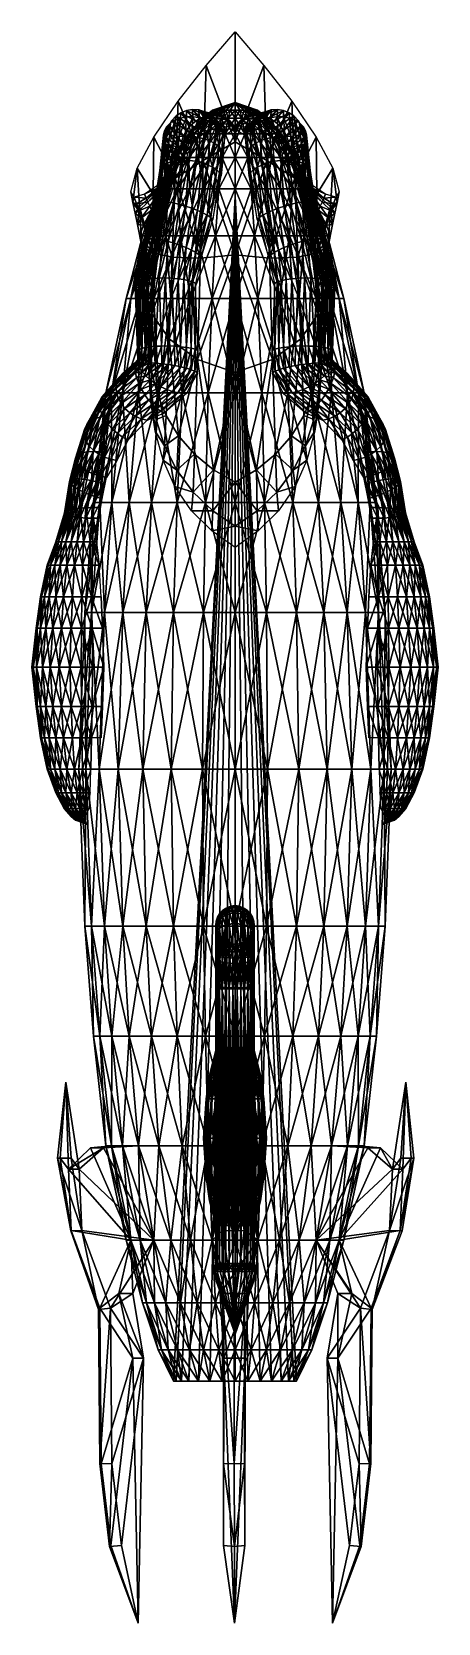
# Model space of a CAD drawing. Extents: x -6.5 to 6.5, y -27.2 to 23.5.
import ezdxf

# ---------------------------------------------------------------- set-up
doc = ezdxf.new("R2010")
doc.units = 0
doc.header["$MEASUREMENT"] = 0
doc.layers.add('DEFAULT', color=7, linetype='CONTINUOUS')

msp = doc.modelspace()

# ---------------------------------------------------------------- linework, layer by layer
at = {"layer": 'DEFAULT'}
for points in [[(0, 19.989248, -6.818016), (-0.920244, 22.425159, -6.266273), (0, 23.5, -6.25)], [(0.920244, 22.425159, -6.266273), (0, 19.989248, -6.818016), (0, 23.5, -6.25)], [(-1.009787, 19.395287, -6.664961), (-1.808512, 21.286743, -6.0308), (-0.920244, 22.425159, -6.266273)], [(-1.009787, 19.395287, -6.664961), (-0.920244, 22.425159, -6.266273), (0, 19.989248, -6.818016)], [(1.009787, 19.395287, -6.664961), (0, 19.989248, -6.818016), (0.920244, 22.425159, -6.266273)], [(1.808512, 21.286743, -6.0308), (1.009787, 19.395287, -6.664961), (0.920244, 22.425159, -6.266273)], [(-1.902113, 18.836811, -6.271751), (-2.587053, 20.144905, -5.468666), (-1.808512, 21.286743, -6.0308)], [(-1.879426, 20.813562, 0.535112), (-2.009945, 20.67189, 0.459271), (-1.909866, 20.687437, 1.487808)], [(-1.541413, 20.361504, -0.344401), (-2.009945, 20.67189, 0.459271), (-1.879426, 20.813562, 0.535112)], [(-1.736763, 20.753265, 1.580331), (-1.879426, 20.813562, 0.535112), (-1.909866, 20.687437, 1.487808)], [(-1.902113, 18.836811, -6.271751), (-1.808512, 21.286743, -6.0308), (-1.009787, 19.395287, -6.664961)], [(-1.721259, 20.922005, 0.613096), (-1.879426, 20.813562, 0.535112), (-1.736763, 20.753265, 1.580331)], [(-1.721259, 20.922005, 0.613096), (-1.40962, 20.520893, -0.353537), (-1.879426, 20.813562, 0.535112)], [(-1.879426, 20.813562, 0.535112), (-1.40962, 20.520893, -0.353537), (-1.541413, 20.361504, -0.344401)], [(-1.544432, 20.789482, 1.647822), (-1.721259, 20.922005, 0.613096), (-1.736763, 20.753265, 1.580331)], [(-1.542359, 20.992479, 0.689817), (-1.721259, 20.922005, 0.613096), (-1.544432, 20.789482, 1.647822)], [(-1.542359, 20.992479, 0.689817), (-1.25209, 20.654465, -0.339348), (-1.721259, 20.922005, 0.613096)], [(-1.25209, 20.654465, -0.339348), (-1.40962, 20.520893, -0.353537), (-1.721259, 20.922005, 0.613096)], [(-1.341277, 20.794504, 1.687333), (-1.544432, 20.789482, 1.647822), (-1.587529, 20.17627, 2.179147)], [(-1.384375, 20.169979, 2.218476), (-1.341277, 20.794504, 1.687333), (-1.587529, 20.17627, 2.179147)], [(-1.341277, 20.794504, 1.687333), (-1.542359, 20.992479, 0.689817), (-1.544432, 20.789482, 1.647822)], [(-1.350543, 21.021906, 0.76192), (-1.542359, 20.992479, 0.689817), (-1.341277, 20.794504, 1.687333)], [(-1.350543, 21.021906, 0.76192), (-1.075709, 20.756378, -0.302451), (-1.542359, 20.992479, 0.689817)], [(-1.075709, 20.756378, -0.302451), (-1.25209, 20.654465, -0.339348), (-1.542359, 20.992479, 0.689817)], [(-1.384375, 20.169979, 2.218476), (-1.136179, 20.768114, 1.697136), (-1.341277, 20.794504, 1.687333)], [(-1.154195, 21.008997, 0.826254), (-1.350543, 21.021906, 0.76192), (-1.136179, 20.768114, 1.697136)], [(-0.888186, 20.822184, -0.24446), (-1.075709, 20.756378, -0.302451), (-1.350543, 21.021906, 0.76192)], [(-1.154195, 21.008997, 0.826254), (-0.888186, 20.822184, -0.24446), (-1.350543, 21.021906, 0.76192)], [(-1.136179, 20.768114, 1.697136), (-1.350543, 21.021906, 0.76192), (-1.341277, 20.794504, 1.687333)], [(-0.961896, 20.954319, 0.880008), (-1.154195, 21.008997, 0.826254), (-0.938099, 20.711464, 1.676803)], [(-0.697716, 20.848999, -0.16791), (-0.888186, 20.822184, -0.24446), (-1.154195, 21.008997, 0.826254)], [(-0.961896, 20.954319, 0.880008), (-0.697716, 20.848999, -0.16791), (-1.154195, 21.008997, 0.826254)], [(-0.938099, 20.711464, 1.676803), (-1.154195, 21.008997, 0.826254), (-1.136179, 20.768114, 1.697136)], [(-1.075709, 20.756378, -0.302451), (-0.888186, 20.822184, -0.24446), (-0.497716, 20.448095, -0.769348)], [(-0.71808, 21, 0.075474), (-1.036375, 20.75, 0.108927), (-0.99108, 20.75, 0.322021)], [(-0.71808, 21, -0.075474), (-1.036375, 20.75, -0.108927), (-1.036374, 20.75, 0.108927)], [(-0.686696, 21, -0.223122), (-0.991081, 20.75, -0.322021), (-1.036374, 20.75, -0.108927)], [(-0.718079, 21, -0.075474), (-0.686696, 21, -0.223122), (-1.036374, 20.75, -0.108927)], [(-0.718078, 21, 0.075474), (-0.71808, 21, -0.075474), (-1.036374, 20.75, 0.108927)], [(-0.686696, 21, 0.223122), (-0.991081, 20.75, 0.322021), (-0.90247, 20.75, 0.521042)], [(-0.625301, 21, -0.361017), (-0.902471, 20.75, -0.521042), (-0.99108, 20.75, -0.322021)], [(-0.686695, 21, -0.22312), (-0.625301, 21, -0.361017), (-0.99108, 20.75, -0.322021)], [(-0.686695, 21, 0.223122), (-0.71808, 21, 0.075474), (-0.99108, 20.75, 0.322021)], [(-0.755696, 20.627031, 1.627222), (-0.78205, 20.86026, 0.920832), (-0.961896, 20.954319, 0.880008)], [(-0.961896, 20.954319, 0.880008), (-0.938099, 20.711464, 1.676803), (-0.755696, 20.627031, 1.627222)], [(-0.512623, 20.835657, -0.076145), (-0.697716, 20.848999, -0.16791), (-0.961896, 20.954319, 0.880008)], [(-0.78205, 20.86026, 0.920832), (-0.512623, 20.835657, -0.076145), (-0.961896, 20.954319, 0.880008)], [(-0.625301, 21, 0.361017), (-0.902471, 20.75, 0.521042), (-0.774418, 20.75, 0.69729)], [(-0.536576, 21, -0.483135), (-0.774419, 20.75, -0.69729), (-0.90247, 20.75, -0.521042)], [(-0.6253, 21, -0.361017), (-0.536576, 21, -0.483135), (-0.90247, 20.75, -0.521042)], [(-0.6253, 21, 0.361017), (-0.686696, 21, 0.223122), (-0.90247, 20.75, 0.521042)], [(-0.497716, 20.448095, -0.769348), (-0.888186, 20.822184, -0.24446), (-0.312623, 20.468769, -0.678952)], [(-0.596942, 20.518503, 1.550561), (-0.622519, 20.73093, 0.946941), (-0.78205, 20.86026, 0.920832)], [(-0.78205, 20.86026, 0.920832), (-0.755696, 20.627031, 1.627222), (-0.596942, 20.518503, 1.550561)], [(-0.340997, 20.782742, 0.026823), (-0.512623, 20.835657, -0.076145), (-0.78205, 20.86026, 0.920832)], [(-0.622519, 20.73093, 0.946941), (-0.340997, 20.782742, 0.026823), (-0.78205, 20.86026, 0.920832)], [(-0.536577, 21, 0.483135), (-0.774419, 20.75, 0.69729), (-0.612521, 20.75, 0.843063)], [(-0.424401, 21, -0.584139), (-0.612521, 20.75, -0.843063), (-0.774419, 20.75, -0.69729)], [(-0.536576, 21, -0.483135), (-0.424401, 21, -0.584139), (-0.774419, 20.75, -0.69729)], [(-0.536576, 21, 0.483135), (-0.625301, 21, 0.361017), (-0.774418, 20.75, 0.69729)], [(-0.718078, 21, 0.075474), (0, 21.25), (-0.71808, 21, -0.075474)], [(-0.686695, 21, 0.223122), (0, 21.25), (-0.71808, 21, 0.075474)], [(-0.718079, 21, -0.075474), (0, 21.25), (-0.686696, 21, -0.223122)], [(-0.6253, 21, 0.361017), (0, 21.25), (-0.686696, 21, 0.223122)], [(-0.686695, 21, -0.22312), (0, 21.25), (-0.625301, 21, -0.361017)], [(-0.536576, 21, 0.483135), (0, 21.25), (-0.625301, 21, 0.361017)], [(-0.6253, 21, -0.361017), (0, 21.25), (-0.536576, 21, -0.483135)], [(-0.424402, 21, 0.584139), (-0.612522, 20.75, 0.843063), (-0.423853, 20.75, 0.95199)], [(-0.293678, 21, -0.659613), (-0.423854, 20.75, -0.95199), (-0.612521, 20.75, -0.843063)], [(-0.424401, 21, -0.584137), (-0.293678, 21, -0.659613), (-0.612521, 20.75, -0.843063)], [(-0.424401, 21, 0.584137), (-0.536577, 21, 0.483135), (-0.612521, 20.75, 0.843063)], [(-0.424401, 21, 0.584137), (0, 21.25), (-0.536577, 21, 0.483135)], [(-0.536576, 21, -0.483135), (0, 21.25), (-0.424401, 21, -0.584139)], [(-0.293678, 21, 0.659611), (0, 21.25), (-0.424402, 21, 0.584139)], [(-0.293678, 21, 0.659611), (-0.424402, 21, 0.584139), (-0.423853, 20.75, 0.95199)], [(-0.424401, 21, -0.584137), (0, 21.25), (-0.293678, 21, -0.659613)], [(-0.293678, 21, 0.659613), (-0.423854, 20.75, 0.95199), (-0.216661, 20.75, 1.019312)], [(-0.150119, 21, -0.706257), (-0.216661, 20.75, -1.019312), (-0.423854, 20.75, -0.95199)], [(-0.293678, 21, -0.659611), (-0.150119, 21, -0.706257), (-0.423854, 20.75, -0.95199)], [(-0.293678, 21, -0.659611), (0, 21.25), (-0.150119, 21, -0.706257)], [(-0.150119, 21, 0.706255), (0, 21.25), (-0.293678, 21, 0.659613)], [(-0.150119, 21, 0.706255), (-0.293678, 21, 0.659613), (-0.216661, 20.75, 1.019312)], [(-0.15012, 21, 0.706257), (-0.216662, 20.75, 1.019312), (0, 20.75, 1.042084)], [(0, 21, -0.722034), (0, 20.75, -1.042084), (-0.216661, 20.75, -1.019312)], [(-0.150119, 21, -0.706255), (0, 21, -0.722034), (-0.216661, 20.75, -1.019312)], [(0, 21, 0.722034), (0, 21.25), (-0.15012, 21, 0.706257)], [(0, 21, 0.722034), (-0.15012, 21, 0.706257), (0, 20.75, 1.042084)], [(-0.150119, 21, -0.706255), (0, 21.25), (0, 21, -0.722034)], [(0.424401, 21, 0.584137), (0, 21.25), (0.293678, 21, 0.659613)], [(0.536576, 21, 0.483135), (0, 21.25), (0.424401, 21, 0.584139)], [(0.6253, 21, 0.361017), (0, 21.25), (0.536576, 21, 0.483135)], [(0.686695, 21, 0.22312), (0, 21.25), (0.625301, 21, 0.361017)], [(0.718079, 21, 0.075474), (0, 21.25), (0.686696, 21, 0.223122)], [(0.718078, 21, -0.075474), (0, 21.25), (0.71808, 21, 0.075474)], [(0.686695, 21, -0.223122), (0, 21.25), (0.71808, 21, -0.075474)], [(0.6253, 21, -0.361017), (0, 21.25), (0.686696, 21, -0.223122)], [(0.536576, 21, -0.483135), (0, 21.25), (0.625301, 21, -0.361017)], [(0.424401, 21, -0.584137), (0, 21.25), (0.536577, 21, -0.483135)], [(0.293678, 21, -0.659611), (0, 21.25), (0.424402, 21, -0.584139)], [(0.150119, 21, -0.706255), (0, 21.25), (0.293678, 21, -0.659613)], [(0, 21, -0.722034), (0, 21.25), (0.15012, 21, -0.706257)], [(0.150119, 21, 0.706255), (0, 21.25), (0, 21, 0.722034)], [(0.293678, 21, 0.659611), (0, 21.25), (0.150119, 21, 0.706257)], [(0, 21, 0.722034), (0, 20.75, 1.042084), (0.216661, 20.75, 1.019312)], [(0.15012, 21, -0.706257), (0.216662, 20.75, -1.019312), (0, 20.75, -1.042084)], [(0, 21, -0.722034), (0.15012, 21, -0.706257), (0, 20.75, -1.042084)], [(0.150119, 21, 0.706255), (0, 21, 0.722034), (0.216661, 20.75, 1.019312)], [(0.150119, 21, 0.706257), (0.216661, 20.75, 1.019312), (0.423854, 20.75, 0.95199)], [(0.150119, 21, -0.706255), (0.293678, 21, -0.659613), (0.216661, 20.75, -1.019312)], [(0.293678, 21, 0.659611), (0.150119, 21, 0.706257), (0.423854, 20.75, 0.95199)], [(0.293678, 21, -0.659613), (0.423854, 20.75, -0.95199), (0.216661, 20.75, -1.019312)], [(0.293678, 21, 0.659613), (0.423854, 20.75, 0.95199), (0.612521, 20.75, 0.843063)], [(0.424401, 21, 0.584137), (0.293678, 21, 0.659613), (0.612521, 20.75, 0.843063)], [(0.293678, 21, -0.659611), (0.424402, 21, -0.584139), (0.423853, 20.75, -0.95199)], [(0.497716, 20.448095, -0.769348), (0.888186, 20.822184, -0.24446), (0.312623, 20.468769, -0.678952)], [(0.622519, 20.73093, 0.946941), (0.78205, 20.86026, 0.920832), (0.340997, 20.782742, 0.026823)], [(0.340997, 20.782742, 0.026823), (0.78205, 20.86026, 0.920832), (0.512623, 20.835657, -0.076145)], [(0.424402, 21, -0.584139), (0.612522, 20.75, -0.843063), (0.423853, 20.75, -0.95199)], [(0.424401, 21, 0.584139), (0.612521, 20.75, 0.843063), (0.774419, 20.75, 0.69729)], [(0.536576, 21, 0.483135), (0.424401, 21, 0.584139), (0.774419, 20.75, 0.69729)], [(0.424401, 21, -0.584137), (0.536577, 21, -0.483135), (0.612521, 20.75, -0.843063)], [(1.075709, 20.756378, -0.302451), (0.497716, 20.448095, -0.769348), (0.888186, 20.822184, -0.24446)], [(0.78205, 20.86026, 0.920832), (0.961896, 20.954319, 0.880008), (0.512623, 20.835657, -0.076145)], [(0.512623, 20.835657, -0.076145), (0.961896, 20.954319, 0.880008), (0.697716, 20.848999, -0.16791)], [(0.536576, 21, 0.483135), (0.774419, 20.75, 0.69729), (0.90247, 20.75, 0.521042)], [(0.6253, 21, 0.361017), (0.536576, 21, 0.483135), (0.90247, 20.75, 0.521042)], [(0.536576, 21, -0.483135), (0.625301, 21, -0.361017), (0.774418, 20.75, -0.69729)], [(0.536577, 21, -0.483135), (0.774419, 20.75, -0.69729), (0.612521, 20.75, -0.843063)], [(0.78205, 20.86026, 0.920832), (0.596942, 20.518503, 1.550561), (0.755696, 20.627031, 1.627222)], [(0.596942, 20.518503, 1.550561), (0.78205, 20.86026, 0.920832), (0.622519, 20.73093, 0.946941)], [(0.6253, 21, -0.361017), (0.686696, 21, -0.223122), (0.90247, 20.75, -0.521042)], [(0.625301, 21, -0.361017), (0.902471, 20.75, -0.521042), (0.774418, 20.75, -0.69729)], [(0.625301, 21, 0.361017), (0.902471, 20.75, 0.521042), (0.99108, 20.75, 0.322021)], [(0.686695, 21, 0.22312), (0.625301, 21, 0.361017), (0.99108, 20.75, 0.322021)], [(0.686695, 21, -0.223122), (0.71808, 21, -0.075474), (0.99108, 20.75, -0.322021)], [(0.686696, 21, -0.223122), (0.991081, 20.75, -0.322021), (0.90247, 20.75, -0.521042)], [(0.686696, 21, 0.223122), (0.991081, 20.75, 0.322021), (1.036374, 20.75, 0.108927)], [(0.718079, 21, 0.075474), (0.686696, 21, 0.223122), (1.036374, 20.75, 0.108927)], [(0.961896, 20.954319, 0.880008), (1.154195, 21.008997, 0.826254), (0.697716, 20.848999, -0.16791)], [(0.697716, 20.848999, -0.16791), (1.154195, 21.008997, 0.826254), (0.888186, 20.822184, -0.24446)], [(0.718078, 21, -0.075474), (0.71808, 21, 0.075474), (1.036374, 20.75, -0.108927)], [(0.71808, 21, -0.075474), (1.036375, 20.75, -0.108927), (0.99108, 20.75, -0.322021)], [(0.71808, 21, 0.075474), (1.036375, 20.75, 0.108927), (1.036374, 20.75, -0.108927)], [(0.961896, 20.954319, 0.880008), (0.755696, 20.627031, 1.627222), (0.938099, 20.711464, 1.676803)], [(0.755696, 20.627031, 1.627222), (0.961896, 20.954319, 0.880008), (0.78205, 20.86026, 0.920832)], [(1.154195, 21.008997, 0.826254), (1.350543, 21.021906, 0.76192), (0.888186, 20.822184, -0.24446)], [(0.888186, 20.822184, -0.24446), (1.350543, 21.021906, 0.76192), (1.075709, 20.756378, -0.302451)], [(0.938099, 20.711464, 1.676803), (1.136179, 20.768114, 1.697136), (1.154195, 21.008997, 0.826254)], [(0.961896, 20.954319, 0.880008), (0.938099, 20.711464, 1.676803), (1.154195, 21.008997, 0.826254)], [(1.902113, 18.836811, -6.271751), (1.009787, 19.395287, -6.664961), (1.808512, 21.286743, -6.0308)], [(1.350543, 21.021906, 0.76192), (1.542359, 20.992479, 0.689817), (1.075709, 20.756378, -0.302451)], [(1.075709, 20.756378, -0.302451), (1.542359, 20.992479, 0.689817), (1.25209, 20.654465, -0.339348)], [(1.136179, 20.768114, 1.697136), (1.341277, 20.794504, 1.687333), (1.350543, 21.021906, 0.76192)], [(1.154195, 21.008997, 0.826254), (1.136179, 20.768114, 1.697136), (1.350543, 21.021906, 0.76192)], [(1.384375, 20.169979, 2.218476), (1.341277, 20.794504, 1.687333), (1.136179, 20.768114, 1.697136)], [(1.542359, 20.992479, 0.689817), (1.721259, 20.922005, 0.613096), (1.25209, 20.654465, -0.339348)], [(1.25209, 20.654465, -0.339348), (1.721259, 20.922005, 0.613096), (1.40962, 20.520893, -0.353537)], [(1.350543, 21.021906, 0.76192), (1.341277, 20.794504, 1.687333), (1.542359, 20.992479, 0.689817)], [(1.341277, 20.794504, 1.687333), (1.544432, 20.789482, 1.647822), (1.542359, 20.992479, 0.689817)], [(1.384375, 20.169979, 2.218476), (1.587529, 20.17627, 2.179147), (1.341277, 20.794504, 1.687333)], [(1.341277, 20.794504, 1.687333), (1.587529, 20.17627, 2.179147), (1.544432, 20.789482, 1.647822)], [(1.721259, 20.922005, 0.613096), (1.879426, 20.813562, 0.535112), (1.40962, 20.520893, -0.353537)], [(1.879426, 20.813562, 0.535112), (1.541413, 20.361504, -0.344401), (1.40962, 20.520893, -0.353537)], [(1.541413, 20.361504, -0.344401), (1.879426, 20.813562, 0.535112), (2.009945, 20.67189, 0.459271)], [(1.542359, 20.992479, 0.689817), (1.544432, 20.789482, 1.647822), (1.721259, 20.922005, 0.613096)], [(1.544432, 20.789482, 1.647822), (1.736763, 20.753265, 1.580331), (1.721259, 20.922005, 0.613096)], [(1.721259, 20.922005, 0.613096), (1.736763, 20.753265, 1.580331), (1.879426, 20.813562, 0.535112)], [(1.736763, 20.753265, 1.580331), (1.909866, 20.687437, 1.487808), (1.879426, 20.813562, 0.535112)], [(2.587053, 20.144905, -5.468666), (1.902113, 18.836811, -6.271751), (1.808512, 21.286743, -6.0308)], [(1.879426, 20.813562, 0.535112), (1.909866, 20.687437, 1.487808), (2.009945, 20.67189, 0.459271)], [(-2.24428, 20.346727, 1.10486), (-2.277857, 20.201982, 0.960708), (-2.320954, 19.805679, 1.35456)], [(-2.287377, 19.904051, 1.533596), (-2.24428, 20.346727, 1.10486), (-2.320954, 19.805679, 1.35456)], [(-2.169293, 20.479628, 1.244762), (-2.24428, 20.346727, 1.10486), (-2.287377, 19.904051, 1.533596)], [(-2.21239, 19.99225, 1.705223), (-2.169293, 20.479628, 1.244762), (-2.287377, 19.904051, 1.533596)], [(-2.24428, 20.346727, 1.10486), (-2.186052, 20.115004, 0.27643), (-2.277857, 20.201982, 0.960708)], [(-2.169293, 20.479628, 1.244762), (-2.166683, 20.314808, 0.32704), (-2.24428, 20.346727, 1.10486)], [(-2.166683, 20.314808, 0.32704), (-2.186052, 20.115004, 0.27643), (-2.24428, 20.346727, 1.10486)], [(-2.056174, 20.594877, 1.374298), (-2.169293, 20.479628, 1.244762), (-2.21239, 19.99225, 1.705223)], [(-2.099271, 20.066427, 1.861939), (-2.056174, 20.594877, 1.374298), (-2.21239, 19.99225, 1.705223)], [(-2.166683, 20.314808, 0.32704), (-1.731851, 19.801861, -0.185971), (-2.186052, 20.115004, 0.27643)], [(-2.056174, 20.594877, 1.374298), (-2.107113, 20.503181, 0.388888), (-2.169293, 20.479628, 1.244762)], [(-2.107113, 20.503181, 0.388888), (-2.166683, 20.314808, 0.32704), (-2.169293, 20.479628, 1.244762)], [(-2.107113, 20.503181, 0.388888), (-1.706128, 19.993956, -0.258745), (-2.166683, 20.314808, 0.32704)], [(-1.706128, 19.993956, -0.258745), (-1.731851, 19.801861, -0.185971), (-2.166683, 20.314808, 0.32704)], [(-2.009945, 20.67189, 0.459271), (-2.107113, 20.503181, 0.388888), (-2.056174, 20.594877, 1.374298)], [(-2.009945, 20.67189, 0.459271), (-1.64171, 20.183262, -0.312336), (-2.107113, 20.503181, 0.388888)], [(-1.64171, 20.183262, -0.312336), (-1.706128, 19.993956, -0.258745), (-2.107113, 20.503181, 0.388888)], [(-1.909866, 20.687437, 1.487808), (-2.056174, 20.594877, 1.374298), (-2.099271, 20.066427, 1.861939)], [(-1.952963, 20.123337, 1.996896), (-1.909866, 20.687437, 1.487808), (-2.099271, 20.066427, 1.861939)], [(-1.909866, 20.687437, 1.487808), (-2.009945, 20.67189, 0.459271), (-2.056174, 20.594877, 1.374298)], [(-2.009945, 20.67189, 0.459271), (-1.541413, 20.361504, -0.344401), (-1.64171, 20.183262, -0.312336)], [(-1.736763, 20.753265, 1.580331), (-1.909866, 20.687437, 1.487808), (-1.952963, 20.123337, 1.996896)], [(-1.77986, 20.160492, 2.104195), (-1.736763, 20.753265, 1.580331), (-1.952963, 20.123337, 1.996896)], [(-1.544432, 20.789482, 1.647822), (-1.736763, 20.753265, 1.580331), (-1.77986, 20.160492, 2.104195)], [(-1.587529, 20.17627, 2.179147), (-1.544432, 20.789482, 1.647822), (-1.77986, 20.160492, 2.104195)], [(-1.541413, 20.361504, -0.344401), (-1.20962, 20.075111, -0.824062), (-1.64171, 20.183262, -0.312336)], [(-1.40962, 20.520893, -0.353537), (-1.05209, 20.204802, -0.85903), (-1.541413, 20.361504, -0.344401)], [(-1.05209, 20.204802, -0.85903), (-1.20962, 20.075111, -0.824062), (-1.541413, 20.361504, -0.344401)], [(-0.99108, 20.75, 0.322021), (-1.036375, 20.75, 0.108927), (-1.477648, 20.25, 0.155308)], [(-1.036374, 20.75, 0.108927), (-1.036375, 20.75, -0.108927), (-1.477648, 20.25, -0.155308)], [(-1.477648, 20.25, -0.155306), (-1.036374, 20.75, -0.108927), (-1.413068, 20.25, -0.459133)], [(-1.477648, 20.25, 0.155308), (-1.036374, 20.75, 0.108927), (-1.477648, 20.25, -0.155308)], [(-1.413068, 20.25, 0.459133), (-0.99108, 20.75, 0.322021), (-1.477648, 20.25, 0.155308)], [(-0.90247, 20.75, 0.521042), (-0.991081, 20.75, 0.322021), (-1.413068, 20.25, 0.459133)], [(-1.036374, 20.75, -0.108927), (-0.991081, 20.75, -0.322021), (-1.413068, 20.25, -0.459133)], [(-1.413068, 20.25, -0.459133), (-0.99108, 20.75, -0.322021), (-1.28673, 20.25, -0.742893)], [(-1.286729, 20.25, 0.742893), (-0.90247, 20.75, 0.521042), (-1.413068, 20.25, 0.459133)], [(-1.25209, 20.654465, -0.339348), (-0.875709, 20.313164, -0.861398), (-1.40962, 20.520893, -0.353537)], [(-0.875709, 20.313164, -0.861398), (-1.05209, 20.204802, -0.85903), (-1.40962, 20.520893, -0.353537)], [(-1.136179, 20.768114, 1.697136), (-1.384375, 20.169979, 2.218476), (-1.179276, 20.141897, 2.220463)], [(-0.774418, 20.75, 0.69729), (-0.902471, 20.75, 0.521042), (-1.28673, 20.25, 0.742893)], [(-0.99108, 20.75, -0.322021), (-0.902471, 20.75, -0.521042), (-1.28673, 20.25, -0.742893)], [(-1.28673, 20.25, -0.742893), (-0.90247, 20.75, -0.521042), (-1.104155, 20.25, -0.994186)], [(-1.104155, 20.25, 0.994186), (-0.774418, 20.75, 0.69729), (-1.28673, 20.25, 0.742893)], [(-1.25209, 20.654465, -0.339348), (-1.075709, 20.756378, -0.302451), (-0.688186, 20.39546, -0.831062)], [(-0.875709, 20.313164, -0.861398), (-1.25209, 20.654465, -0.339348), (-0.688186, 20.39546, -0.831062)], [(-1.179276, 20.141897, 2.220463), (-0.938099, 20.711464, 1.676803), (-1.136179, 20.768114, 1.697136)], [(-0.938099, 20.711464, 1.676803), (-1.179276, 20.141897, 2.220463), (-0.981196, 20.09325, 2.185021)], [(-0.612521, 20.75, 0.843063), (-0.774419, 20.75, 0.69729), (-1.104155, 20.25, 0.994186)], [(-0.90247, 20.75, -0.521042), (-0.774419, 20.75, -0.69729), (-1.104155, 20.25, -0.994186)], [(-1.104155, 20.25, -0.994186), (-0.774419, 20.75, -0.69729), (-0.873324, 20.25, -1.202028)], [(-0.873324, 20.25, 1.202028), (-0.612521, 20.75, 0.843063), (-1.104155, 20.25, 0.994186)], [(-0.497716, 20.448095, -0.769348), (-0.688186, 20.39546, -0.831062), (-1.075709, 20.756378, -0.302451)], [(-0.755696, 20.627031, 1.627222), (-0.938099, 20.711464, 1.676803), (-0.981196, 20.09325, 2.185021)], [(-0.798793, 20.026165, 2.1137), (-0.755696, 20.627031, 1.627222), (-0.981196, 20.09325, 2.185021)], [(-0.423853, 20.75, 0.95199), (-0.612522, 20.75, 0.843063), (-0.873324, 20.25, 1.202028)], [(-0.774419, 20.75, -0.69729), (-0.612521, 20.75, -0.843063), (-0.873324, 20.25, -1.202028)], [(-0.873324, 20.25, -1.202026), (-0.612521, 20.75, -0.843063), (-0.604324, 20.25, -1.357334)], [(-0.604324, 20.25, 1.357334), (-0.423853, 20.75, 0.95199), (-0.873324, 20.25, 1.202028)], [(-0.596942, 20.518503, 1.550561), (-0.755696, 20.627031, 1.627222), (-0.798793, 20.026165, 2.1137)], [(-0.640039, 19.943573, 2.009616), (-0.596942, 20.518503, 1.550561), (-0.798793, 20.026165, 2.1137)], [(-0.640039, 19.943573, 2.009616), (-0.468774, 20.390625, 1.45017), (-0.596942, 20.518503, 1.550561)], [(-0.468774, 20.390625, 1.45017), (-0.640039, 19.943573, 2.009616), (-0.511871, 19.849083, 1.877318)], [(-0.190339, 20.69256, 0.136494), (-0.340997, 20.782742, 0.026823), (-0.622519, 20.73093, 0.946941)], [(-0.490273, 20.571985, 0.957196), (-0.190339, 20.69256, 0.136494), (-0.622519, 20.73093, 0.946941)], [(-0.468774, 20.390625, 1.45017), (-0.622519, 20.73093, 0.946941), (-0.596942, 20.518503, 1.550561)], [(-0.622519, 20.73093, 0.946941), (-0.468774, 20.390625, 1.45017), (-0.490273, 20.571985, 0.957196)], [(-0.612521, 20.75, -0.843063), (-0.423854, 20.75, -0.95199), (-0.604324, 20.25, -1.357334)], [(-0.604325, 20.25, -1.357334), (-0.423854, 20.75, -0.95199), (-0.308913, 20.25, -1.45332)], [(-0.216661, 20.75, 1.019312), (-0.423854, 20.75, 0.95199), (-0.604324, 20.25, 1.357334)], [(-0.308912, 20.25, 1.45332), (-0.216661, 20.75, 1.019312), (-0.604324, 20.25, 1.357334)], [(-0.511871, 19.849083, 1.877318), (-0.376794, 20.248985, 1.330437), (-0.468774, 20.390625, 1.45017)], [(-0.067233, 20.569059, 0.248076), (-0.190339, 20.69256, 0.136494), (-0.490273, 20.571985, 0.957196)], [(-0.376794, 20.248985, 1.330437), (-0.391093, 20.390368, 0.951148), (-0.490273, 20.571985, 0.957196)], [(-0.490273, 20.571985, 0.957196), (-0.468774, 20.390625, 1.45017), (-0.376794, 20.248985, 1.330437)], [(-0.391093, 20.390368, 0.951148), (-0.490273, 20.571985, 0.957196), (-0.067233, 20.569059, 0.248076)], [(-0.423854, 20.75, -0.95199), (-0.216661, 20.75, -1.019312), (-0.308913, 20.25, -1.45332)], [(0.02294, 20.417633, 0.356691), (-0.067233, 20.569059, 0.248076), (-0.391093, 20.390368, 0.951148)], [(-0.329313, 20.194017, 0.929061), (-0.391093, 20.390368, 0.951148), (0.02294, 20.417633, 0.356691)], [(-0.325023, 20.099775, 1.196594), (-0.329313, 20.194017, 0.929061), (-0.391093, 20.390368, 0.951148)], [(-0.391093, 20.390368, 0.951148), (-0.325023, 20.099775, 1.196594), (-0.376794, 20.248985, 1.330437)], [(0.009661, 20.41205, -0.429002), (-0.340997, 20.782742, 0.026823), (0.132767, 20.337139, -0.28037)], [(0.132767, 20.337139, -0.28037), (-0.340997, 20.782742, 0.026823), (-0.190339, 20.69256, 0.136494)], [(-0.308913, 20.25, -1.45332), (-0.216661, 20.75, -1.019312), (0, 20.25, -1.485788)], [(0, 20.75, 1.042084), (-0.216662, 20.75, 1.019312), (-0.308912, 20.25, 1.45332)], [(0, 20.25, 1.485786), (0, 20.75, 1.042084), (-0.308912, 20.25, 1.45332)], [(-0.216661, 20.75, -1.019312), (0, 20.75, -1.042084), (0, 20.25, -1.485788)], [(-0.132767, 20.337139, -0.28037), (0.190339, 20.69256, 0.136494), (0.340997, 20.782742, 0.026823)], [(-0.009661, 20.41205, -0.429002), (-0.132767, 20.337139, -0.28037), (0.340997, 20.782742, 0.026823)], [(-0.02294, 20.417633, 0.356691), (0.067233, 20.569059, 0.248076), (0.391093, 20.390368, 0.951148)], [(0.329313, 20.194017, 0.929061), (0.391093, 20.390368, 0.951148), (-0.02294, 20.417633, 0.356691)], [(0.216661, 20.75, 1.019312), (0, 20.75, 1.042084), (0, 20.25, 1.485788)], [(0, 20.75, -1.042084), (0.216662, 20.75, -1.019312), (0.308912, 20.25, -1.45332)], [(0, 20.25, -1.485786), (0, 20.75, -1.042084), (0.308912, 20.25, -1.45332)], [(0.308913, 20.25, 1.45332), (0.216661, 20.75, 1.019312), (0, 20.25, 1.485788)], [(0.067233, 20.569059, 0.248076), (0.190339, 20.69256, 0.136494), (0.490273, 20.571985, 0.957196)], [(0.391093, 20.390368, 0.951148), (0.490273, 20.571985, 0.957196), (0.067233, 20.569059, 0.248076)], [(0.190339, 20.69256, 0.136494), (0.622519, 20.73093, 0.946941), (0.340997, 20.782742, 0.026823)], [(0.490273, 20.571985, 0.957196), (0.622519, 20.73093, 0.946941), (0.190339, 20.69256, 0.136494)], [(0.423854, 20.75, 0.95199), (0.216661, 20.75, 1.019312), (0.308913, 20.25, 1.45332)], [(0.216661, 20.75, -1.019312), (0.423854, 20.75, -0.95199), (0.604324, 20.25, -1.357334)], [(0.308912, 20.25, -1.45332), (0.216661, 20.75, -1.019312), (0.604324, 20.25, -1.357334)], [(0.604325, 20.25, 1.357334), (0.423854, 20.75, 0.95199), (0.308913, 20.25, 1.45332)], [(0.391093, 20.390368, 0.951148), (0.325023, 20.099775, 1.196594), (0.376794, 20.248985, 1.330437)], [(0.325023, 20.099775, 1.196594), (0.329313, 20.194017, 0.929061), (0.391093, 20.390368, 0.951148)], [(0.376794, 20.248985, 1.330437), (0.391093, 20.390368, 0.951148), (0.490273, 20.571985, 0.957196)], [(0.490273, 20.571985, 0.957196), (0.376794, 20.248985, 1.330437), (0.468774, 20.390625, 1.45017)], [(0.511871, 19.849083, 1.877318), (0.468774, 20.390625, 1.45017), (0.376794, 20.248985, 1.330437)], [(0.423853, 20.75, -0.95199), (0.612522, 20.75, -0.843063), (0.873324, 20.25, -1.202028)], [(0.604324, 20.25, -1.357334), (0.423853, 20.75, -0.95199), (0.873324, 20.25, -1.202028)], [(0.612521, 20.75, 0.843063), (0.423854, 20.75, 0.95199), (0.604324, 20.25, 1.357334)], [(0.622519, 20.73093, 0.946941), (0.490273, 20.571985, 0.957196), (0.468774, 20.390625, 1.45017)], [(0.468774, 20.390625, 1.45017), (0.596942, 20.518503, 1.550561), (0.622519, 20.73093, 0.946941)], [(0.640039, 19.943573, 2.009616), (0.596942, 20.518503, 1.550561), (0.468774, 20.390625, 1.45017)], [(0.468774, 20.390625, 1.45017), (0.511871, 19.849083, 1.877318), (0.640039, 19.943573, 2.009616)], [(0.497716, 20.448095, -0.769348), (1.075709, 20.756378, -0.302451), (0.688186, 20.39546, -0.831062)], [(0.596942, 20.518503, 1.550561), (0.798793, 20.026165, 2.1137), (0.755696, 20.627031, 1.627222)], [(0.640039, 19.943573, 2.009616), (0.798793, 20.026165, 2.1137), (0.596942, 20.518503, 1.550561)], [(0.873324, 20.25, 1.202026), (0.612521, 20.75, 0.843063), (0.604324, 20.25, 1.357334)], [(0.612521, 20.75, -0.843063), (0.774419, 20.75, -0.69729), (1.104155, 20.25, -0.994186)], [(0.774419, 20.75, 0.69729), (0.612521, 20.75, 0.843063), (0.873324, 20.25, 1.202028)], [(0.873324, 20.25, -1.202028), (0.612521, 20.75, -0.843063), (1.104155, 20.25, -0.994186)], [(1.25209, 20.654465, -0.339348), (0.688186, 20.39546, -0.831062), (1.075709, 20.756378, -0.302451)], [(0.875709, 20.313164, -0.861398), (0.688186, 20.39546, -0.831062), (1.25209, 20.654465, -0.339348)], [(0.755696, 20.627031, 1.627222), (0.981196, 20.09325, 2.185021), (0.938099, 20.711464, 1.676803)], [(0.798793, 20.026165, 2.1137), (0.981196, 20.09325, 2.185021), (0.755696, 20.627031, 1.627222)], [(0.774418, 20.75, -0.69729), (0.902471, 20.75, -0.521042), (1.28673, 20.25, -0.742893)], [(1.104155, 20.25, -0.994186), (0.774418, 20.75, -0.69729), (1.28673, 20.25, -0.742893)], [(0.90247, 20.75, 0.521042), (0.774419, 20.75, 0.69729), (1.104155, 20.25, 0.994186)], [(1.104155, 20.25, 0.994186), (0.774419, 20.75, 0.69729), (0.873324, 20.25, 1.202028)], [(1.25209, 20.654465, -0.339348), (1.40962, 20.520893, -0.353537), (0.875709, 20.313164, -0.861398)], [(0.875709, 20.313164, -0.861398), (1.40962, 20.520893, -0.353537), (1.05209, 20.204802, -0.85903)], [(0.90247, 20.75, -0.521042), (0.991081, 20.75, -0.322021), (1.413068, 20.25, -0.459133)], [(1.28673, 20.25, 0.742893), (0.90247, 20.75, 0.521042), (1.104155, 20.25, 0.994186)], [(1.286729, 20.25, -0.742893), (0.90247, 20.75, -0.521042), (1.413068, 20.25, -0.459133)], [(0.99108, 20.75, 0.322021), (0.902471, 20.75, 0.521042), (1.28673, 20.25, 0.742893)], [(1.179276, 20.141897, 2.220463), (1.136179, 20.768114, 1.697136), (0.938099, 20.711464, 1.676803)], [(0.938099, 20.711464, 1.676803), (0.981196, 20.09325, 2.185021), (1.179276, 20.141897, 2.220463)], [(0.99108, 20.75, -0.322021), (1.036375, 20.75, -0.108927), (1.477648, 20.25, -0.155308)], [(1.413068, 20.25, 0.459133), (0.99108, 20.75, 0.322021), (1.28673, 20.25, 0.742893)], [(1.413068, 20.25, -0.459133), (0.99108, 20.75, -0.322021), (1.477648, 20.25, -0.155308)], [(1.036374, 20.75, 0.108927), (0.991081, 20.75, 0.322021), (1.413068, 20.25, 0.459133)], [(1.036374, 20.75, -0.108927), (1.036375, 20.75, 0.108927), (1.477648, 20.25, 0.155308)], [(1.477648, 20.25, 0.155306), (1.036374, 20.75, 0.108927), (1.413068, 20.25, 0.459133)], [(1.477648, 20.25, -0.155308), (1.036374, 20.75, -0.108927), (1.477648, 20.25, 0.155308)], [(1.40962, 20.520893, -0.353537), (1.541413, 20.361504, -0.344401), (1.05209, 20.204802, -0.85903)], [(1.05209, 20.204802, -0.85903), (1.541413, 20.361504, -0.344401), (1.20962, 20.075111, -0.824062)], [(1.136179, 20.768114, 1.697136), (1.179276, 20.141897, 2.220463), (1.384375, 20.169979, 2.218476)], [(1.541413, 20.361504, -0.344401), (1.64171, 20.183262, -0.312336), (1.20962, 20.075111, -0.824062)], [(2.009945, 20.67189, 0.459271), (1.64171, 20.183262, -0.312336), (1.541413, 20.361504, -0.344401)], [(1.587529, 20.17627, 2.179147), (1.77986, 20.160492, 2.104195), (1.544432, 20.789482, 1.647822)], [(1.544432, 20.789482, 1.647822), (1.77986, 20.160492, 2.104195), (1.736763, 20.753265, 1.580331)], [(2.009945, 20.67189, 0.459271), (2.107113, 20.503181, 0.388888), (1.64171, 20.183262, -0.312336)], [(1.64171, 20.183262, -0.312336), (2.107113, 20.503181, 0.388888), (1.706128, 19.993956, -0.258745)], [(2.107113, 20.503181, 0.388888), (2.166683, 20.314808, 0.32704), (1.706128, 19.993956, -0.258745)], [(1.706128, 19.993956, -0.258745), (2.166683, 20.314808, 0.32704), (1.731851, 19.801861, -0.185971)], [(2.166683, 20.314808, 0.32704), (2.186052, 20.115004, 0.27643), (1.731851, 19.801861, -0.185971)], [(1.77986, 20.160492, 2.104195), (1.952963, 20.123337, 1.996896), (1.736763, 20.753265, 1.580331)], [(1.736763, 20.753265, 1.580331), (1.952963, 20.123337, 1.996896), (1.909866, 20.687437, 1.487808)], [(1.909866, 20.687437, 1.487808), (2.056174, 20.594877, 1.374298), (2.009945, 20.67189, 0.459271)], [(1.952963, 20.123337, 1.996896), (2.099271, 20.066427, 1.861939), (1.909866, 20.687437, 1.487808)], [(1.909866, 20.687437, 1.487808), (2.099271, 20.066427, 1.861939), (2.056174, 20.594877, 1.374298)], [(2.009945, 20.67189, 0.459271), (2.056174, 20.594877, 1.374298), (2.107113, 20.503181, 0.388888)], [(2.056174, 20.594877, 1.374298), (2.169293, 20.479628, 1.244762), (2.107113, 20.503181, 0.388888)], [(2.099271, 20.066427, 1.861939), (2.21239, 19.99225, 1.705223), (2.056174, 20.594877, 1.374298)], [(2.056174, 20.594877, 1.374298), (2.21239, 19.99225, 1.705223), (2.169293, 20.479628, 1.244762)], [(2.107113, 20.503181, 0.388888), (2.169293, 20.479628, 1.244762), (2.166683, 20.314808, 0.32704)], [(2.169293, 20.479628, 1.244762), (2.24428, 20.346727, 1.10486), (2.166683, 20.314808, 0.32704)], [(2.166683, 20.314808, 0.32704), (2.24428, 20.346727, 1.10486), (2.186052, 20.115004, 0.27643)], [(2.21239, 19.99225, 1.705223), (2.287377, 19.904051, 1.533596), (2.169293, 20.479628, 1.244762)], [(2.169293, 20.479628, 1.244762), (2.287377, 19.904051, 1.533596), (2.24428, 20.346727, 1.10486)], [(2.24428, 20.346727, 1.10486), (2.277857, 20.201982, 0.960708), (2.186052, 20.115004, 0.27643)], [(2.287377, 19.904051, 1.533596), (2.320954, 19.805679, 1.35456), (2.24428, 20.346727, 1.10486)], [(2.24428, 20.346727, 1.10486), (2.320954, 19.805679, 1.35456), (2.277857, 20.201982, 0.960708)], [(-2.605427, 18.323952, -5.587074), (-3.120661, 19.155005, -4.575552), (-2.587053, 20.144905, -5.468666)], [(-2.605427, 18.323952, -5.587074), (-2.587053, 20.144905, -5.468666), (-1.902113, 18.836811, -6.271751)], [(-2.392782, 19.083023, 1.693508), (-2.287377, 19.904051, 1.533596), (-2.320954, 19.805679, 1.35456)], [(-2.287377, 19.904051, 1.533596), (-2.392782, 19.083023, 1.693508), (-2.359205, 19.172083, 1.877354)], [(-2.320954, 19.805679, 1.35456), (-2.383482, 18.988079, 1.509777), (-2.392782, 19.083023, 1.693508)], [(-2.383482, 18.988079, 1.509777), (-2.320954, 19.805679, 1.35456), (-2.311654, 19.701439, 1.175939)], [(-2.359205, 19.172083, 1.877354), (-2.21239, 19.99225, 1.705223), (-2.287377, 19.904051, 1.533596)], [(-2.21239, 19.99225, 1.705223), (-2.359205, 19.172083, 1.877354), (-2.284219, 19.251366, 2.053277)], [(-2.320954, 19.805679, 1.35456), (-2.277857, 20.201982, 0.960708), (-2.311654, 19.701439, 1.175939)], [(-2.277857, 20.201982, 0.960708), (-2.268557, 20.051722, 0.818605), (-2.311654, 19.701439, 1.175939)], [(-2.311654, 19.701439, 1.175939), (-2.268557, 20.051722, 0.818605), (-2.259882, 19.595882, 1.00554)], [(-2.284219, 19.251366, 2.053277), (-2.099271, 20.066427, 1.861939), (-2.21239, 19.99225, 1.705223)], [(-2.099271, 20.066427, 1.861939), (-2.284219, 19.251366, 2.053277), (-2.171099, 19.317408, 2.213592)], [(-2.277857, 20.201982, 0.960708), (-2.186052, 20.115004, 0.27643), (-2.268557, 20.051722, 0.818605)], [(-2.268557, 20.051722, 0.818605), (-2.186052, 20.115004, 0.27643), (-2.216785, 19.902512, 0.684762)], [(-2.268557, 20.051722, 0.818605), (-2.216785, 19.902512, 0.684762), (-2.259882, 19.595882, 1.00554)], [(-2.259882, 19.595882, 1.00554), (-2.216785, 19.902512, 0.684762), (-2.167903, 19.493624, 0.850811)], [(-2.186052, 20.115004, 0.27643), (-2.114373, 19.912502, 0.239269), (-2.216785, 19.902512, 0.684762)], [(-2.216785, 19.902512, 0.684762), (-2.114373, 19.912502, 0.239269), (-2.124806, 19.760872, 0.565028)], [(-2.216785, 19.902512, 0.684762), (-2.124806, 19.760872, 0.565028), (-2.167903, 19.493624, 0.850811)], [(-2.186052, 20.115004, 0.27643), (-1.731851, 19.801861, -0.185971), (-2.114373, 19.912502, 0.239269)], [(-2.171099, 19.317408, 2.213592), (-1.952963, 20.123337, 1.996896), (-2.099271, 20.066427, 1.861939)], [(-1.952963, 20.123337, 1.996896), (-2.171099, 19.317408, 2.213592), (-2.024791, 19.367321, 2.35129)], [(-2.124806, 19.760872, 0.565028), (-2.114373, 19.912502, 0.239269), (-1.996638, 19.632994, 0.464637)], [(-1.731851, 19.801861, -0.185971), (-1.717754, 19.615374, -0.097193), (-2.114373, 19.912502, 0.239269)], [(-2.114373, 19.912502, 0.239269), (-1.717754, 19.615374, -0.097193), (-2.002593, 19.716152, 0.217182)], [(-2.002593, 19.716152, 0.217182), (-1.996638, 19.632994, 0.464637), (-2.114373, 19.912502, 0.239269)], [(-1.77986, 20.160492, 2.104195), (-1.952963, 20.123337, 1.996896), (-2.024791, 19.367321, 2.35129)], [(-1.851689, 19.398926, 2.460353), (-1.77986, 20.160492, 2.104195), (-2.024791, 19.367321, 2.35129)], [(-1.477648, 20.25, -0.155308), (-1.962326, 19.5, -0.206249), (-1.962327, 19.5, 0.206249)], [(-1.962327, 19.5, 0.206249), (-1.477648, 20.25, 0.155308), (-1.477648, 20.25, -0.155308)], [(-1.413068, 20.25, -0.459133), (-1.876563, 19.5, -0.609732), (-1.962327, 19.5, -0.206249)], [(-1.962327, 19.5, -0.206249), (-1.477648, 20.25, -0.155306), (-1.413068, 20.25, -0.459133)], [(-1.477648, 20.25, 0.155308), (-1.962326, 19.5, 0.206249), (-1.876564, 19.5, 0.609732)], [(-1.876564, 19.5, 0.609732), (-1.413068, 20.25, 0.459133), (-1.477648, 20.25, 0.155308)], [(-1.28673, 20.25, -0.742893), (-1.708785, 19.5, -0.986567), (-1.876564, 19.5, -0.609732)], [(-1.876564, 19.5, -0.609732), (-1.413068, 20.25, -0.459133), (-1.28673, 20.25, -0.742893)], [(-1.413068, 20.25, 0.459133), (-1.876563, 19.5, 0.609732), (-1.708786, 19.5, 0.986568)], [(-1.851689, 19.398926, 2.460353), (-1.587529, 20.17627, 2.179147), (-1.77986, 20.160492, 2.104195)], [(-1.587529, 20.17627, 2.179147), (-1.851689, 19.398926, 2.460353), (-1.659358, 19.410839, 2.536015)], [(-1.706128, 19.993956, -0.258745), (-1.44171, 19.775099, -0.663793), (-1.731851, 19.801861, -0.185971)], [(-1.44171, 19.775099, -0.663793), (-1.506128, 19.617889, -0.545498), (-1.731851, 19.801861, -0.185971)], [(-1.506128, 19.617889, -0.545498), (-1.731851, 19.801861, -0.185971), (-1.717754, 19.615374, -0.097193)], [(-1.708786, 19.5, 0.986568), (-1.286729, 20.25, 0.742893), (-1.413068, 20.25, 0.459133)], [(-1.104155, 20.25, -0.994186), (-1.466325, 19.5, -1.320286), (-1.708786, 19.5, -0.986568)], [(-1.708786, 19.5, -0.986568), (-1.28673, 20.25, -0.742893), (-1.104155, 20.25, -0.994186)], [(-1.28673, 20.25, 0.742893), (-1.708785, 19.5, 0.986568), (-1.466326, 19.5, 1.320286)], [(-1.64171, 20.183262, -0.312336), (-1.341413, 19.92976, -0.75802), (-1.706128, 19.993956, -0.258745)], [(-1.341413, 19.92976, -0.75802), (-1.44171, 19.775099, -0.663793), (-1.706128, 19.993956, -0.258745)], [(-1.659358, 19.410839, 2.536015), (-1.384375, 20.169979, 2.218476), (-1.587529, 20.17627, 2.179147)], [(-1.384375, 20.169979, 2.218476), (-1.659358, 19.410839, 2.536015), (-1.456203, 19.40254, 2.57497)], [(-1.20962, 20.075111, -0.824062), (-1.341413, 19.92976, -0.75802), (-1.64171, 20.183262, -0.312336)], [(-1.466326, 19.5, 1.320286), (-1.104155, 20.25, 0.994186), (-1.28673, 20.25, 0.742893)], [(-0.873324, 20.25, -1.202028), (-1.15978, 19.5, -1.5963), (-1.466326, 19.5, -1.320286)], [(-1.466326, 19.5, -1.320286), (-1.104155, 20.25, -0.994186), (-0.873324, 20.25, -1.202028)], [(-1.104155, 20.25, 0.994186), (-1.466325, 19.5, 1.320286), (-1.15978, 19.5, 1.5963)], [(-1.456203, 19.40254, 2.57497), (-1.179276, 20.141897, 2.220463), (-1.384375, 20.169979, 2.218476)], [(-1.179276, 20.141897, 2.220463), (-1.456203, 19.40254, 2.57497), (-1.251104, 19.374393, 2.575514)], [(-1.251104, 19.374393, 2.575514), (-0.981196, 20.09325, 2.185021), (-1.179276, 20.141897, 2.220463)], [(-1.053025, 19.327627, 2.537624), (-0.981196, 20.09325, 2.185021), (-1.251104, 19.374393, 2.575514)], [(-0.873324, 20.25, 1.202028), (-1.15978, 19.5, 1.5963), (-0.802547, 19.5, 1.802549)], [(-1.15978, 19.5, 1.5963), (-0.873324, 20.25, 1.202028), (-1.104155, 20.25, 0.994186)], [(-0.604324, 20.25, -1.357334), (-0.802547, 19.5, -1.802549), (-1.15978, 19.5, -1.5963)], [(-1.15978, 19.5, -1.5963), (-0.873324, 20.25, -1.202026), (-0.604324, 20.25, -1.357334)], [(-1.053025, 19.327627, 2.537624), (-0.798793, 20.026165, 2.1137), (-0.981196, 20.09325, 2.185021)], [(-0.870622, 19.264288, 2.462956), (-0.798793, 20.026165, 2.1137), (-1.053025, 19.327627, 2.537624)], [(0, 16.388584, -7.291679), (-1.009787, 19.395287, -6.664961), (0, 19.989248, -6.818016)], [(-0.802547, 19.5, 1.802549), (-0.604324, 20.25, 1.357334), (-0.873324, 20.25, 1.202028)], [(-0.640039, 19.943573, 2.009616), (-0.798793, 20.026165, 2.1137), (-0.870622, 19.264288, 2.462956)], [(-0.711867, 19.187141, 2.354774), (-0.640039, 19.943573, 2.009616), (-0.870622, 19.264288, 2.462956)], [(-0.308913, 20.25, -1.45332), (-0.410238, 19.5, -1.930017), (-0.802547, 19.5, -1.802549)], [(-0.802547, 19.5, -1.802549), (-0.604325, 20.25, -1.357334), (-0.308913, 20.25, -1.45332)], [(-0.604324, 20.25, 1.357334), (-0.802546, 19.5, 1.802549), (-0.410238, 19.5, 1.930017)], [(-0.511871, 19.849083, 1.877318), (-0.640039, 19.943573, 2.009616), (-0.711867, 19.187141, 2.354774)], [(-0.583699, 19.09956, 2.217804), (-0.511871, 19.849083, 1.877318), (-0.711867, 19.187141, 2.354774)], [(-0.410238, 19.5, 1.930017), (-0.308912, 20.25, 1.45332), (-0.604324, 20.25, 1.357334)], [(-0.419892, 19.746824, 1.722588), (-0.511871, 19.849083, 1.877318), (-0.583699, 19.09956, 2.217804)], [(-0.419892, 19.746824, 1.722588), (-0.376794, 20.248985, 1.330437), (-0.511871, 19.849083, 1.877318)], [(-0.419892, 19.746824, 1.722588), (-0.376794, 20.248985, 1.330437), (-0.325023, 20.099775, 1.196594)], [(-0.325023, 20.099775, 1.196594), (-0.419892, 19.746824, 1.722588), (-0.36812, 19.641268, 1.55219)], [(-0.308912, 20.25, 1.45332), (-0.410238, 19.5, 1.930017), (0, 19.5, 1.973137)], [(0, 20.25, -1.485788), (0, 19.5, -1.973135), (-0.410238, 19.5, -1.930017)], [(-0.410238, 19.5, -1.930017), (-0.308913, 20.25, -1.45332), (0, 20.25, -1.485788)], [(0, 19.5, 1.973137), (0, 20.25, 1.485786), (-0.308912, 20.25, 1.45332)], [(0, 20.25, 1.485788), (0, 19.5, 1.973135), (0.410238, 19.5, 1.930017)], [(0.410238, 19.5, 1.930017), (0.308913, 20.25, 1.45332), (0, 20.25, 1.485788)], [(0.308912, 20.25, -1.45332), (0.410238, 19.5, -1.930017), (0, 19.5, -1.973137)], [(0, 19.5, -1.973137), (0, 20.25, -1.485786), (0.308912, 20.25, -1.45332)], [(1.009787, 19.395287, -6.664961), (0, 16.388584, -7.291679), (0, 19.989248, -6.818016)], [(0.410238, 19.5, -1.930017), (0.308912, 20.25, -1.45332), (0.604324, 20.25, -1.357334)], [(0.802547, 19.5, 1.802549), (0.604325, 20.25, 1.357334), (0.308913, 20.25, 1.45332)], [(0.308913, 20.25, 1.45332), (0.410238, 19.5, 1.930017), (0.802547, 19.5, 1.802549)], [(0.419892, 19.746824, 1.722588), (0.376794, 20.248985, 1.330437), (0.325023, 20.099775, 1.196594)], [(0.325023, 20.099775, 1.196594), (0.36812, 19.641268, 1.55219), (0.419892, 19.746824, 1.722588)], [(0.419892, 19.746824, 1.722588), (0.511871, 19.849083, 1.877318), (0.376794, 20.248985, 1.330437)], [(0.604324, 20.25, -1.357334), (0.802546, 19.5, -1.802549), (0.410238, 19.5, -1.930017)], [(0.419892, 19.746824, 1.722588), (0.583699, 19.09956, 2.217804), (0.511871, 19.849083, 1.877318)], [(0.511871, 19.849083, 1.877318), (0.711867, 19.187141, 2.354774), (0.640039, 19.943573, 2.009616)], [(0.583699, 19.09956, 2.217804), (0.711867, 19.187141, 2.354774), (0.511871, 19.849083, 1.877318)], [(0.802547, 19.5, -1.802549), (0.604324, 20.25, -1.357334), (0.873324, 20.25, -1.202028)], [(0.604324, 20.25, 1.357334), (0.802547, 19.5, 1.802549), (1.15978, 19.5, 1.5963)], [(1.15978, 19.5, 1.5963), (0.873324, 20.25, 1.202026), (0.604324, 20.25, 1.357334)], [(0.640039, 19.943573, 2.009616), (0.870622, 19.264288, 2.462956), (0.798793, 20.026165, 2.1137)], [(0.711867, 19.187141, 2.354774), (0.870622, 19.264288, 2.462956), (0.640039, 19.943573, 2.009616)], [(1.053025, 19.327627, 2.537624), (0.981196, 20.09325, 2.185021), (0.798793, 20.026165, 2.1137)], [(0.870622, 19.264288, 2.462956), (1.053025, 19.327627, 2.537624), (0.798793, 20.026165, 2.1137)], [(0.873324, 20.25, -1.202028), (1.15978, 19.5, -1.5963), (0.802547, 19.5, -1.802549)], [(1.15978, 19.5, -1.5963), (0.873324, 20.25, -1.202028), (1.104155, 20.25, -0.994186)], [(0.873324, 20.25, 1.202028), (1.15978, 19.5, 1.5963), (1.466326, 19.5, 1.320286)], [(1.466326, 19.5, 1.320286), (1.104155, 20.25, 0.994186), (0.873324, 20.25, 1.202028)], [(1.251104, 19.374393, 2.575514), (1.179276, 20.141897, 2.220463), (0.981196, 20.09325, 2.185021)], [(1.053025, 19.327627, 2.537624), (1.251104, 19.374393, 2.575514), (0.981196, 20.09325, 2.185021)], [(1.104155, 20.25, -0.994186), (1.466325, 19.5, -1.320286), (1.15978, 19.5, -1.5963)], [(1.466326, 19.5, -1.320286), (1.104155, 20.25, -0.994186), (1.28673, 20.25, -0.742893)], [(1.104155, 20.25, 0.994186), (1.466325, 19.5, 1.320286), (1.708786, 19.5, 0.986568)], [(1.708786, 19.5, 0.986568), (1.28673, 20.25, 0.742893), (1.104155, 20.25, 0.994186)], [(1.456203, 19.40254, 2.57497), (1.384375, 20.169979, 2.218476), (1.179276, 20.141897, 2.220463)], [(1.179276, 20.141897, 2.220463), (1.251104, 19.374393, 2.575514), (1.456203, 19.40254, 2.57497)], [(1.20962, 20.075111, -0.824062), (1.64171, 20.183262, -0.312336), (1.341413, 19.92976, -0.75802)], [(1.708786, 19.5, -0.986568), (1.286729, 20.25, -0.742893), (1.413068, 20.25, -0.459133)], [(1.28673, 20.25, -0.742893), (1.708785, 19.5, -0.986568), (1.466326, 19.5, -1.320286)], [(1.28673, 20.25, 0.742893), (1.708785, 19.5, 0.986567), (1.876564, 19.5, 0.609732)], [(1.876564, 19.5, 0.609732), (1.413068, 20.25, 0.459133), (1.28673, 20.25, 0.742893)], [(1.64171, 20.183262, -0.312336), (1.706128, 19.993956, -0.258745), (1.341413, 19.92976, -0.75802)], [(1.341413, 19.92976, -0.75802), (1.706128, 19.993956, -0.258745), (1.44171, 19.775099, -0.663793)], [(1.659358, 19.410839, 2.536015), (1.587529, 20.17627, 2.179147), (1.384375, 20.169979, 2.218476)], [(1.384375, 20.169979, 2.218476), (1.456203, 19.40254, 2.57497), (1.659358, 19.410839, 2.536015)], [(1.413068, 20.25, -0.459133), (1.876563, 19.5, -0.609732), (1.708786, 19.5, -0.986568)], [(1.876564, 19.5, -0.609732), (1.413068, 20.25, -0.459133), (1.477648, 20.25, -0.155308)], [(1.413068, 20.25, 0.459133), (1.876563, 19.5, 0.609732), (1.962327, 19.5, 0.206249)], [(1.962327, 19.5, 0.206249), (1.477648, 20.25, 0.155306), (1.413068, 20.25, 0.459133)], [(1.706128, 19.993956, -0.258745), (1.731851, 19.801861, -0.185971), (1.44171, 19.775099, -0.663793)], [(1.44171, 19.775099, -0.663793), (1.506128, 19.617889, -0.545498), (1.731851, 19.801861, -0.185971)], [(1.477648, 20.25, -0.155308), (1.962326, 19.5, -0.206249), (1.876564, 19.5, -0.609732)], [(1.477648, 20.25, 0.155308), (1.962326, 19.5, 0.206249), (1.962327, 19.5, -0.206249)], [(1.962327, 19.5, -0.206249), (1.477648, 20.25, -0.155308), (1.477648, 20.25, 0.155308)], [(1.506128, 19.617889, -0.545498), (1.731851, 19.801861, -0.185971), (1.717754, 19.615374, -0.097193)], [(1.851689, 19.398926, 2.460353), (1.77986, 20.160492, 2.104195), (1.587529, 20.17627, 2.179147)], [(1.587529, 20.17627, 2.179147), (1.659358, 19.410839, 2.536015), (1.851689, 19.398926, 2.460353)], [(2.114373, 19.912502, 0.239269), (2.002593, 19.716152, 0.217182), (1.717754, 19.615374, -0.097193)], [(1.731851, 19.801861, -0.185971), (2.114373, 19.912502, 0.239269), (1.717754, 19.615374, -0.097193)], [(2.186052, 20.115004, 0.27643), (2.114373, 19.912502, 0.239269), (1.731851, 19.801861, -0.185971)], [(1.851689, 19.398926, 2.460353), (2.024791, 19.367321, 2.35129), (1.77986, 20.160492, 2.104195)], [(1.77986, 20.160492, 2.104195), (2.024791, 19.367321, 2.35129), (1.952963, 20.123337, 1.996896)], [(2.605427, 18.323952, -5.587074), (1.902113, 18.836811, -6.271751), (2.587053, 20.144905, -5.468666)], [(2.171099, 19.317408, 2.213592), (2.099271, 20.066427, 1.861939), (1.952963, 20.123337, 1.996896)], [(1.952963, 20.123337, 1.996896), (2.024791, 19.367321, 2.35129), (2.171099, 19.317408, 2.213592)], [(2.124806, 19.760872, 0.565028), (1.996638, 19.632994, 0.464637), (2.114373, 19.912502, 0.239269)], [(2.002593, 19.716152, 0.217182), (2.114373, 19.912502, 0.239269), (1.996638, 19.632994, 0.464637)], [(2.284219, 19.251366, 2.053277), (2.21239, 19.99225, 1.705223), (2.099271, 20.066427, 1.861939)], [(2.099271, 20.066427, 1.861939), (2.171099, 19.317408, 2.213592), (2.284219, 19.251366, 2.053277)], [(2.186052, 20.115004, 0.27643), (2.216785, 19.902512, 0.684762), (2.114373, 19.912502, 0.239269)], [(2.216785, 19.902512, 0.684762), (2.124806, 19.760872, 0.565028), (2.114373, 19.912502, 0.239269)], [(2.216785, 19.902512, 0.684762), (2.167903, 19.493624, 0.850811), (2.124806, 19.760872, 0.565028)], [(2.259882, 19.595882, 1.00554), (2.167903, 19.493624, 0.850811), (2.216785, 19.902512, 0.684762)], [(2.277857, 20.201982, 0.960708), (2.268557, 20.051722, 0.818605), (2.186052, 20.115004, 0.27643)], [(2.268557, 20.051722, 0.818605), (2.216785, 19.902512, 0.684762), (2.186052, 20.115004, 0.27643)], [(2.359205, 19.172083, 1.877354), (2.287377, 19.904051, 1.533596), (2.21239, 19.99225, 1.705223)], [(2.21239, 19.99225, 1.705223), (2.284219, 19.251366, 2.053277), (2.359205, 19.172083, 1.877354)], [(2.268557, 20.051722, 0.818605), (2.259882, 19.595882, 1.00554), (2.216785, 19.902512, 0.684762)], [(2.311654, 19.701439, 1.175939), (2.259882, 19.595882, 1.00554), (2.268557, 20.051722, 0.818605)], [(2.277857, 20.201982, 0.960708), (2.311654, 19.701439, 1.175939), (2.268557, 20.051722, 0.818605)], [(2.320954, 19.805679, 1.35456), (2.311654, 19.701439, 1.175939), (2.277857, 20.201982, 0.960708)], [(2.392782, 19.083023, 1.693508), (2.320954, 19.805679, 1.35456), (2.287377, 19.904051, 1.533596)], [(2.287377, 19.904051, 1.533596), (2.359205, 19.172083, 1.877354), (2.392782, 19.083023, 1.693508)], [(2.383482, 18.988079, 1.509777), (2.311654, 19.701439, 1.175939), (2.320954, 19.805679, 1.35456)], [(2.320954, 19.805679, 1.35456), (2.392782, 19.083023, 1.693508), (2.383482, 18.988079, 1.509777)], [(3.120661, 19.155005, -4.575552), (2.605427, 18.323952, -5.587074), (2.587053, 20.144905, -5.468666)], [(-2.447006, 18.5, -0.257191), (-1.962327, 19.5, -0.206249), (-2.34006, 18.5, -0.760332)], [(-1.962326, 19.5, -0.206249), (-2.447006, 18.5, -0.257191), (-1.962327, 19.5, 0.206249)], [(-2.447006, 18.5, 0.257191), (-1.962327, 19.5, 0.206249), (-2.447006, 18.5, -0.257191)], [(-1.962326, 19.5, 0.206249), (-2.447006, 18.5, 0.257191), (-1.876564, 19.5, 0.609732)], [(-2.34006, 18.5, 0.760332), (-1.876564, 19.5, 0.609732), (-2.447006, 18.5, 0.257191)], [(-2.289307, 18.089506, 2.701371), (-2.171099, 19.317408, 2.213592), (-2.413124, 18.087879, 2.535466)], [(-2.171099, 19.317408, 2.213592), (-2.284219, 19.251366, 2.053277), (-2.413124, 18.087879, 2.535466)], [(-2.311654, 19.701439, 1.175939), (-2.331711, 18.891399, 1.334189), (-2.383482, 18.988079, 1.509777)], [(-2.34006, 18.5, -0.760332), (-1.876564, 19.5, -0.609732), (-2.130842, 18.5, -1.230242)], [(-1.876563, 19.5, -0.609732), (-2.34006, 18.5, -0.760332), (-1.962327, 19.5, -0.206249)], [(-1.876563, 19.5, 0.609732), (-2.34006, 18.5, 0.760332), (-1.708786, 19.5, 0.986568)], [(-2.130842, 18.5, 1.230242), (-1.708786, 19.5, 0.986568), (-2.34006, 18.5, 0.760332)], [(-2.331711, 18.891399, 1.334189), (-2.311654, 19.701439, 1.175939), (-2.259882, 19.595882, 1.00554)], [(-2.259882, 19.595882, 1.00554), (-2.239731, 18.797213, 1.174419), (-2.331711, 18.891399, 1.334189)], [(-2.024791, 19.367321, 2.35129), (-2.289307, 18.089506, 2.701371), (-2.136078, 18.075155, 2.839839)], [(-2.024791, 19.367321, 2.35129), (-2.171099, 19.317408, 2.213592), (-2.289307, 18.089506, 2.701371)], [(-2.259882, 19.595882, 1.00554), (-2.167903, 19.493624, 0.850811), (-2.239731, 18.797213, 1.174419)], [(-2.167903, 19.493624, 0.850811), (-2.111563, 18.709631, 1.03745), (-2.239731, 18.797213, 1.174419)], [(-2.167903, 19.493624, 0.850811), (-2.124806, 19.760872, 0.565028), (-2.039735, 19.399134, 0.718513)], [(-2.111563, 18.709631, 1.03745), (-2.167903, 19.493624, 0.850811), (-2.039735, 19.399134, 0.718513)], [(-1.851689, 19.398926, 2.460353), (-2.024791, 19.367321, 2.35129), (-2.136078, 18.075155, 2.839839)], [(-1.960135, 18.045456, 2.944816), (-1.851689, 19.398926, 2.460353), (-2.136078, 18.075155, 2.839839)], [(-2.130842, 18.5, -1.230242), (-1.708786, 19.5, -0.986568), (-1.828496, 18.5, -1.646385)], [(-1.708785, 19.5, -0.986567), (-2.130842, 18.5, -1.230242), (-1.876564, 19.5, -0.609732)], [(-1.708785, 19.5, 0.986568), (-2.130842, 18.5, 1.230242), (-1.466326, 19.5, 1.320286)], [(-1.828497, 18.5, 1.646385), (-1.466326, 19.5, 1.320286), (-2.130842, 18.5, 1.230242)], [(-2.124806, 19.760872, 0.565028), (-1.996638, 19.632994, 0.464637), (-2.039735, 19.399134, 0.718513)], [(-2.111563, 18.709631, 1.03745), (-2.039735, 19.399134, 0.718513), (-1.952809, 18.632484, 0.929267)], [(-2.039735, 19.399134, 0.718513), (-1.996638, 19.632994, 0.464637), (-1.88098, 19.316542, 0.614429)], [(-2.039735, 19.399134, 0.718513), (-1.88098, 19.316542, 0.614429), (-1.952809, 18.632484, 0.929267)], [(-1.717754, 19.615374, -0.097193), (-1.664455, 19.442642, 0.003709), (-2.002593, 19.716152, 0.217182)], [(-2.002593, 19.716152, 0.217182), (-1.837883, 19.524467, 0.387976), (-1.996638, 19.632994, 0.464637)], [(-1.837883, 19.524467, 0.387976), (-2.002593, 19.716152, 0.217182), (-1.853413, 19.534534, 0.211133)], [(-2.002593, 19.716152, 0.217182), (-1.664455, 19.442642, 0.003709), (-1.853413, 19.534534, 0.211133)], [(-1.996638, 19.632994, 0.464637), (-1.837883, 19.524467, 0.387976), (-1.88098, 19.316542, 0.614429)], [(-1.659358, 19.410839, 2.536015), (-1.851689, 19.398926, 2.460353), (-1.960135, 18.045456, 2.944816)], [(-1.769168, 18.001707, 3.011715), (-1.659358, 19.410839, 2.536015), (-1.960135, 18.045456, 2.944816)], [(-1.101206, 16.287836, -6.980431), (-1.902113, 18.836811, -6.271751), (-1.009787, 19.395287, -6.664961)], [(-1.88098, 19.316542, 0.614429), (-1.698577, 19.249456, 0.543108), (-1.837883, 19.524467, 0.387976)], [(-1.853413, 19.534534, 0.211133), (-1.75548, 19.440033, 0.338396), (-1.837883, 19.524467, 0.387976)], [(-1.743365, 19.449888, 0.209732), (-1.853413, 19.534534, 0.211133), (-1.664455, 19.442642, 0.003709)], [(-1.75548, 19.440033, 0.338396), (-1.743365, 19.449888, 0.209732), (-1.853413, 19.534534, 0.211133)], [(-1.837883, 19.524467, 0.387976), (-1.75548, 19.440033, 0.338396), (-1.698577, 19.249456, 0.543108)], [(-1.466325, 19.5, 1.320286), (-1.828497, 18.5, 1.646385), (-1.15978, 19.5, 1.5963)], [(-1.446237, 18.5, 1.990574), (-1.15978, 19.5, 1.5963), (-1.828497, 18.5, 1.646385)], [(-1.828496, 18.5, -1.646385), (-1.466326, 19.5, -1.320286), (-1.446236, 18.5, -1.990574)], [(-1.466325, 19.5, -1.320286), (-1.828496, 18.5, -1.646385), (-1.708786, 19.5, -0.986568)], [(-1.456203, 19.40254, 2.57497), (-1.659358, 19.410839, 2.536015), (-1.769168, 18.001707, 3.011715)], [(-1.571522, 17.94582, 3.037612), (-1.456203, 19.40254, 2.57497), (-1.769168, 18.001707, 3.011715)], [(-1.664455, 19.442642, 0.003709), (-1.574282, 19.291216, 0.112324), (-1.743365, 19.449888, 0.209732)], [(-1.717754, 19.615374, -0.097193), (-1.531851, 19.465002, -0.408305), (-1.506128, 19.617889, -0.545498)], [(-1.531851, 19.465002, -0.408305), (-1.717754, 19.615374, -0.097193), (-1.664455, 19.442642, 0.003709)], [(-1.664455, 19.442642, 0.003709), (-1.517755, 19.32312, -0.25821), (-1.531851, 19.465002, -0.408305)], [(-1.574282, 19.291216, 0.112324), (-1.664455, 19.442642, 0.003709), (-1.517755, 19.32312, -0.25821)], [(-1.517755, 19.32312, -0.25821), (-1.464455, 19.198441, -0.101774), (-1.574282, 19.291216, 0.112324)], [(-1.456203, 19.40254, 2.57497), (-1.571522, 17.94582, 3.037612), (-1.251104, 19.374393, 2.575514)], [(-1.375835, 17.880236, 3.021376), (-1.251104, 19.374393, 2.575514), (-1.571522, 17.94582, 3.037612)], [(-1.15978, 19.5, -1.5963), (-1.446236, 18.5, -1.990574), (-1.466326, 19.5, -1.320286)], [(-1.15978, 19.5, 1.5963), (-1.446237, 18.5, 1.990574), (-0.802547, 19.5, 1.802549)], [(-1.000769, 18.5, 2.247765), (-0.802547, 19.5, 1.802549), (-1.446237, 18.5, 1.990574)], [(-1.446236, 18.5, -1.990574), (-1.15978, 19.5, -1.5963), (-1.000769, 18.5, -2.247765)], [(-1.251104, 19.374393, 2.575514), (-1.375835, 17.880236, 3.021376), (-1.053025, 19.327627, 2.537624)], [(-1.375835, 17.880236, 3.021376), (-1.19066, 17.807823, 2.963715), (-1.053025, 19.327627, 2.537624)], [(-1.053025, 19.327627, 2.537624), (-1.19066, 17.807823, 2.963715), (-0.870622, 19.264288, 2.462956)], [(-0.802547, 19.5, -1.802549), (-1.000769, 18.5, -2.247765), (-1.15978, 19.5, -1.5963)], [(-1.101206, 16.287836, -6.980431), (-1.009787, 19.395287, -6.664961), (0, 16.388584, -7.291679)], [(-1.000769, 18.5, -2.247765), (-0.802547, 19.5, -1.802549), (-0.511563, 18.5, -2.406717)], [(-0.802546, 19.5, 1.802549), (-1.000769, 18.5, 2.247765), (-0.410238, 19.5, 1.930017)], [(-0.511564, 18.5, 2.406717), (-0.410238, 19.5, 1.930017), (-1.000769, 18.5, 2.247765)], [(-0.410238, 19.5, -1.930017), (-0.511563, 18.5, -2.406717), (-0.802547, 19.5, -1.802549)], [(-0.49172, 19.005371, 2.058034), (-0.419892, 19.746824, 1.722588), (-0.583699, 19.09956, 2.217804)], [(-0.410238, 19.5, 1.930017), (-0.511564, 18.5, 2.406717), (0, 19.5, 1.973137)], [(0, 18.5, 2.460485), (0, 19.5, 1.973137), (-0.511564, 18.5, 2.406717)], [(-0.511563, 18.5, -2.406717), (-0.410238, 19.5, -1.930017), (0, 18.5, -2.460485)], [(-0.49172, 19.005371, 2.058034), (-0.419892, 19.746824, 1.722588), (-0.36812, 19.641268, 1.55219)], [(-0.36812, 19.641268, 1.55219), (-0.439949, 18.908693, 1.882447), (-0.49172, 19.005371, 2.058034)], [(0, 19.5, -1.973135), (0, 18.5, -2.460485), (-0.410238, 19.5, -1.930017)], [(0.410238, 19.5, -1.930017), (0.511564, 18.5, -2.406717), (0, 19.5, -1.973137)], [(0, 18.5, -2.460485), (0, 19.5, -1.973137), (0.511564, 18.5, -2.406717)], [(0, 19.5, 1.973135), (0, 18.5, 2.460485), (0.410238, 19.5, 1.930017)], [(0.511563, 18.5, 2.406717), (0.410238, 19.5, 1.930017), (0, 18.5, 2.460485)], [(1.101206, 16.287836, -6.980431), (0, 16.388584, -7.291679), (1.009787, 19.395287, -6.664961)], [(0.49172, 19.005371, 2.058034), (0.419892, 19.746824, 1.722588), (0.36812, 19.641268, 1.55219)], [(0.36812, 19.641268, 1.55219), (0.439949, 18.908693, 1.882447), (0.49172, 19.005371, 2.058034)], [(0.802546, 19.5, -1.802549), (1.000769, 18.5, -2.247765), (0.410238, 19.5, -1.930017)], [(0.511564, 18.5, -2.406717), (0.410238, 19.5, -1.930017), (1.000769, 18.5, -2.247765)], [(0.410238, 19.5, 1.930017), (0.511563, 18.5, 2.406717), (0.802547, 19.5, 1.802549)], [(0.49172, 19.005371, 2.058034), (0.583699, 19.09956, 2.217804), (0.419892, 19.746824, 1.722588)], [(1.000769, 18.5, 2.247765), (0.802547, 19.5, 1.802549), (0.511563, 18.5, 2.406717)], [(0.802547, 19.5, 1.802549), (1.000769, 18.5, 2.247765), (1.15978, 19.5, 1.5963)], [(1.15978, 19.5, -1.5963), (1.446237, 18.5, -1.990574), (0.802547, 19.5, -1.802549)], [(1.000769, 18.5, -2.247765), (0.802547, 19.5, -1.802549), (1.446237, 18.5, -1.990574)], [(1.053025, 19.327627, 2.537624), (0.870622, 19.264288, 2.462956), (1.19066, 17.807823, 2.963715)], [(1.446236, 18.5, 1.990574), (1.15978, 19.5, 1.5963), (1.000769, 18.5, 2.247765)], [(1.902113, 18.836811, -6.271751), (1.101206, 16.287836, -6.980431), (1.009787, 19.395287, -6.664961)], [(1.251104, 19.374393, 2.575514), (1.053025, 19.327627, 2.537624), (1.375835, 17.880236, 3.021376)], [(1.375835, 17.880236, 3.021376), (1.053025, 19.327627, 2.537624), (1.19066, 17.807823, 2.963715)], [(1.15978, 19.5, 1.5963), (1.446236, 18.5, 1.990574), (1.466326, 19.5, 1.320286)], [(1.466325, 19.5, -1.320286), (1.828497, 18.5, -1.646385), (1.15978, 19.5, -1.5963)], [(1.446237, 18.5, -1.990574), (1.15978, 19.5, -1.5963), (1.828497, 18.5, -1.646385)], [(1.456203, 19.40254, 2.57497), (1.251104, 19.374393, 2.575514), (1.571522, 17.94582, 3.037612)], [(1.375835, 17.880236, 3.021376), (1.571522, 17.94582, 3.037612), (1.251104, 19.374393, 2.575514)], [(1.828496, 18.5, 1.646385), (1.466326, 19.5, 1.320286), (1.446236, 18.5, 1.990574)], [(1.456203, 19.40254, 2.57497), (1.769168, 18.001707, 3.011715), (1.659358, 19.410839, 2.536015)], [(1.571522, 17.94582, 3.037612), (1.769168, 18.001707, 3.011715), (1.456203, 19.40254, 2.57497)], [(1.517755, 19.32312, -0.25821), (1.464455, 19.198441, -0.101774), (1.574282, 19.291216, 0.112324)], [(1.466325, 19.5, 1.320286), (1.828496, 18.5, 1.646385), (1.708786, 19.5, 0.986568)], [(1.708785, 19.5, -0.986568), (2.130842, 18.5, -1.230242), (1.466326, 19.5, -1.320286)], [(1.828497, 18.5, -1.646385), (1.466326, 19.5, -1.320286), (2.130842, 18.5, -1.230242)], [(1.717754, 19.615374, -0.097193), (1.531851, 19.465002, -0.408305), (1.506128, 19.617889, -0.545498)], [(1.664455, 19.442642, 0.003709), (1.517755, 19.32312, -0.25821), (1.531851, 19.465002, -0.408305)], [(1.574282, 19.291216, 0.112324), (1.664455, 19.442642, 0.003709), (1.517755, 19.32312, -0.25821)], [(1.531851, 19.465002, -0.408305), (1.717754, 19.615374, -0.097193), (1.664455, 19.442642, 0.003709)], [(1.664455, 19.442642, 0.003709), (1.574282, 19.291216, 0.112324), (1.743365, 19.449888, 0.209732)], [(1.769168, 18.001707, 3.011715), (1.960135, 18.045456, 2.944816), (1.659358, 19.410839, 2.536015)], [(1.659358, 19.410839, 2.536015), (1.960135, 18.045456, 2.944816), (1.851689, 19.398926, 2.460353)], [(2.002593, 19.716152, 0.217182), (1.853413, 19.534534, 0.211133), (1.664455, 19.442642, 0.003709)], [(1.717754, 19.615374, -0.097193), (2.002593, 19.716152, 0.217182), (1.664455, 19.442642, 0.003709)], [(1.743365, 19.449888, 0.209732), (1.853413, 19.534534, 0.211133), (1.664455, 19.442642, 0.003709)], [(1.88098, 19.316542, 0.614429), (1.698577, 19.249456, 0.543108), (1.837883, 19.524467, 0.387976)], [(1.837883, 19.524467, 0.387976), (1.698577, 19.249456, 0.543108), (1.75548, 19.440033, 0.338396)], [(1.708785, 19.5, 0.986567), (2.130842, 18.5, 1.230242), (1.876564, 19.5, 0.609732)], [(2.130842, 18.5, 1.230242), (1.708786, 19.5, 0.986568), (1.828496, 18.5, 1.646385)], [(1.876563, 19.5, -0.609732), (2.34006, 18.5, -0.760332), (1.708786, 19.5, -0.986568)], [(2.130842, 18.5, -1.230242), (1.708786, 19.5, -0.986568), (2.34006, 18.5, -0.760332)], [(1.75548, 19.440033, 0.338396), (1.743365, 19.449888, 0.209732), (1.853413, 19.534534, 0.211133)], [(1.853413, 19.534534, 0.211133), (1.75548, 19.440033, 0.338396), (1.837883, 19.524467, 0.387976)], [(2.002593, 19.716152, 0.217182), (1.996638, 19.632994, 0.464637), (1.837883, 19.524467, 0.387976)], [(1.837883, 19.524467, 0.387976), (1.853413, 19.534534, 0.211133), (2.002593, 19.716152, 0.217182)], [(1.996638, 19.632994, 0.464637), (1.88098, 19.316542, 0.614429), (1.837883, 19.524467, 0.387976)], [(1.851689, 19.398926, 2.460353), (2.136078, 18.075155, 2.839839), (2.024791, 19.367321, 2.35129)], [(1.960135, 18.045456, 2.944816), (2.136078, 18.075155, 2.839839), (1.851689, 19.398926, 2.460353)], [(1.876563, 19.5, 0.609732), (2.34006, 18.5, 0.760332), (1.962327, 19.5, 0.206249)], [(1.962326, 19.5, -0.206249), (2.447006, 18.5, -0.257191), (1.876564, 19.5, -0.609732)], [(2.34006, 18.5, -0.760332), (1.876564, 19.5, -0.609732), (2.447006, 18.5, -0.257191)], [(2.34006, 18.5, 0.760332), (1.876564, 19.5, 0.609732), (2.130842, 18.5, 1.230242)], [(2.039735, 19.399134, 0.718513), (1.88098, 19.316542, 0.614429), (1.996638, 19.632994, 0.464637)], [(2.039735, 19.399134, 0.718513), (1.952809, 18.632484, 0.929267), (1.88098, 19.316542, 0.614429)], [(2.111563, 18.709631, 1.03745), (1.952809, 18.632484, 0.929267), (2.039735, 19.399134, 0.718513)], [(1.962326, 19.5, 0.206249), (2.447006, 18.5, 0.257191), (1.962327, 19.5, -0.206249)], [(2.447006, 18.5, 0.257191), (1.962327, 19.5, 0.206249), (2.34006, 18.5, 0.760332)], [(2.447006, 18.5, -0.257191), (1.962327, 19.5, -0.206249), (2.447006, 18.5, 0.257191)], [(2.124806, 19.760872, 0.565028), (2.039735, 19.399134, 0.718513), (1.996638, 19.632994, 0.464637)], [(2.024791, 19.367321, 2.35129), (2.289307, 18.089506, 2.701371), (2.171099, 19.317408, 2.213592)], [(2.024791, 19.367321, 2.35129), (2.136078, 18.075155, 2.839839), (2.289307, 18.089506, 2.701371)], [(2.167903, 19.493624, 0.850811), (2.039735, 19.399134, 0.718513), (2.124806, 19.760872, 0.565028)], [(2.111563, 18.709631, 1.03745), (2.039735, 19.399134, 0.718513), (2.167903, 19.493624, 0.850811)], [(2.167903, 19.493624, 0.850811), (2.239731, 18.797213, 1.174419), (2.111563, 18.709631, 1.03745)], [(2.259882, 19.595882, 1.00554), (2.239731, 18.797213, 1.174419), (2.167903, 19.493624, 0.850811)], [(2.289307, 18.089506, 2.701371), (2.413124, 18.087879, 2.535466), (2.171099, 19.317408, 2.213592)], [(2.171099, 19.317408, 2.213592), (2.413124, 18.087879, 2.535466), (2.284219, 19.251366, 2.053277)], [(2.259882, 19.595882, 1.00554), (2.331711, 18.891399, 1.334189), (2.239731, 18.797213, 1.174419)], [(2.331711, 18.891399, 1.334189), (2.259882, 19.595882, 1.00554), (2.311654, 19.701439, 1.175939)], [(2.311654, 19.701439, 1.175939), (2.383482, 18.988079, 1.509777), (2.331711, 18.891399, 1.334189)], [(-3.120661, 19.155005, -4.575552), (-3.250473, 18.060329, -3.356112), (-3.322598, 18.403622, -3.321686)], [(-3.043959, 17.924032, -4.634863), (-3.250473, 18.060329, -3.356112), (-3.120661, 19.155005, -4.575552)], [(-3.043959, 17.924032, -4.634863), (-3.120661, 19.155005, -4.575552), (-2.605427, 18.323952, -5.587074)], [(-1.997679, 16.32379, -6.441349), (-2.605427, 18.323952, -5.587074), (-1.902113, 18.836811, -6.271751)], [(-2.552401, 18.037682, 2.151225), (-2.392782, 19.083023, 1.693508), (-2.561774, 17.991302, 1.949682)], [(-2.392782, 19.083023, 1.693508), (-2.383482, 18.988079, 1.509777), (-2.561774, 17.991302, 1.949682)], [(-2.561774, 17.991302, 1.949682), (-2.383482, 18.988079, 1.509777), (-2.529828, 17.933239, 1.753554)], [(-2.502119, 18.070351, 2.349372), (-2.359205, 19.172083, 1.877354), (-2.552401, 18.037682, 2.151225)], [(-2.359205, 19.172083, 1.877354), (-2.392782, 19.083023, 1.693508), (-2.552401, 18.037682, 2.151225)], [(-2.383482, 18.988079, 1.509777), (-2.331711, 18.891399, 1.334189), (-2.529828, 17.933239, 1.753554)], [(-2.529828, 17.933239, 1.753554), (-2.331711, 18.891399, 1.334189), (-2.457958, 17.866032, 1.571412)], [(-2.413124, 18.087879, 2.535466), (-2.284219, 19.251366, 2.053277), (-2.502119, 18.070351, 2.349372)], [(-2.284219, 19.251366, 2.053277), (-2.359205, 19.172083, 1.877354), (-2.502119, 18.070351, 2.349372)], [(-2, 19.010035, -1.148203), (-2.46303, 18.599216, -1.423422), (-2.433353, 18.54357, -1.455198)], [(-2.331711, 18.891399, 1.334189), (-2.239731, 18.797213, 1.174419), (-2.457958, 17.866032, 1.571412)], [(-2.457958, 17.866032, 1.571412), (-2.239731, 18.797213, 1.174419), (-2.349307, 17.792614, 1.411216)], [(-2, 19.010035, -1.148203), (-2.433353, 18.54357, -1.455198), (-2.403675, 18.487757, -1.486176)], [(-2, 19.010035, -1.148203), (-2.403675, 18.487757, -1.486176), (-2.373377, 18.430492, -1.516064)], [(-2, 19.010035, -1.148203), (-2.373377, 18.430492, -1.516064), (-2.343077, 18.372835, -1.542912)], [(-2.239731, 18.797213, 1.174419), (-2.111563, 18.709631, 1.03745), (-2.349307, 17.792614, 1.411216)], [(-2, 19.010035, -1.148203), (-2.343077, 18.372835, -1.542912), (-2.311806, 18.312824, -1.565296)], [(-2, 19.010035, -1.148203), (-2.311806, 18.312824, -1.565296), (-2.280537, 18.252502, -1.578592)], [(-2, 19.010035, -1.148203), (-2.280537, 18.252502, -1.578592), (-2.25037, 18.195044, -1.576895)], [(-2.25037, 18.195044, -1.576895), (-2.110838, 18.574268, -1.341217), (-2, 19.010035, -1.148203)], [(-2.157173, 18.139296, -1.367218), (-2, 19.010035, -1.148203), (-2.188688, 18.116961, -1.475216)], [(-2, 19.010035, -1.148203), (-2.102991, 18.565521, -1.327642), (-2.188688, 18.116961, -1.475216)], [(-2, 19.010035, -1.148203), (-2.110838, 18.574268, -1.341217), (-2.102991, 18.565521, -1.327642)], [(-2, 19.010035, -1.148203), (-2, 19.010035, -1.148203), (-2.102991, 18.565521, -1.327642)], [(-1.997679, 16.32379, -6.441349), (-1.902113, 18.836811, -6.271751), (-1.101206, 16.287836, -6.980431)], [(-1.19066, 17.807823, 2.963715), (-1.024091, 17.731745, 2.86715), (-0.870622, 19.264288, 2.462956)], [(-0.870622, 19.264288, 2.462956), (-1.024091, 17.731745, 2.86715), (-0.711867, 19.187141, 2.354774)], [(-1.024091, 17.731745, 2.86715), (-0.883406, 17.655327, 2.735902), (-0.711867, 19.187141, 2.354774)], [(-0.711867, 19.187141, 2.354774), (-0.883406, 17.655327, 2.735902), (-0.583699, 19.09956, 2.217804)], [(-0.883406, 17.655327, 2.735902), (-0.774754, 17.581911, 2.575706), (-0.583699, 19.09956, 2.217804)], [(-0.583699, 19.09956, 2.217804), (-0.774754, 17.581911, 2.575706), (-0.49172, 19.005371, 2.058034)], [(-0.774754, 17.581911, 2.575706), (-0.49172, 19.005371, 2.058034), (-0.702885, 17.514702, 2.393563)], [(-0.49172, 19.005371, 2.058034), (-0.702885, 17.514702, 2.393563), (-0.439949, 18.908693, 1.882447)], [(0.49172, 19.005371, 2.058034), (0.439949, 18.908693, 1.882447), (0.702885, 17.514702, 2.393563)], [(0.583699, 19.09956, 2.217804), (0.49172, 19.005371, 2.058034), (0.774754, 17.581911, 2.575706)], [(0.774754, 17.581911, 2.575706), (0.702885, 17.514702, 2.393563), (0.49172, 19.005371, 2.058034)], [(0.711867, 19.187141, 2.354774), (0.583699, 19.09956, 2.217804), (0.883406, 17.655327, 2.735902)], [(0.883406, 17.655327, 2.735902), (0.583699, 19.09956, 2.217804), (0.774754, 17.581911, 2.575706)], [(0.870622, 19.264288, 2.462956), (0.711867, 19.187141, 2.354774), (1.024091, 17.731745, 2.86715)], [(1.024091, 17.731745, 2.86715), (0.711867, 19.187141, 2.354774), (0.883406, 17.655327, 2.735902)], [(1.19066, 17.807823, 2.963715), (0.870622, 19.264288, 2.462956), (1.024091, 17.731745, 2.86715)], [(1.997679, 16.32379, -6.441349), (1.101206, 16.287836, -6.980431), (1.902113, 18.836811, -6.271751)], [(2.605427, 18.323952, -5.587074), (1.997679, 16.32379, -6.441349), (1.902113, 18.836811, -6.271751)], [(2, 19.010035, -1.148203), (2.403675, 18.487757, -1.486176), (2.433353, 18.54357, -1.455198)], [(2, 19.010035, -1.148203), (2.433353, 18.54357, -1.455198), (2.46303, 18.599216, -1.423422)], [(2, 19.010035, -1.148203), (2.343077, 18.372835, -1.542912), (2.373377, 18.430492, -1.516064)], [(2, 19.010035, -1.148203), (2.373377, 18.430492, -1.516064), (2.403675, 18.487757, -1.486176)], [(2, 19.010035, -1.148203), (2.280537, 18.252502, -1.578592), (2.311806, 18.312824, -1.565296)], [(2, 19.010035, -1.148203), (2.311806, 18.312824, -1.565296), (2.343077, 18.372835, -1.542912)], [(2.25037, 18.195044, -1.576895), (2, 19.010035, -1.148203), (2.110838, 18.574268, -1.341217)], [(2, 19.010035, -1.148203), (2.25037, 18.195044, -1.576895), (2.280537, 18.252502, -1.578592)], [(2.157173, 18.139296, -1.367218), (2.188688, 18.116961, -1.475216), (2, 19.010035, -1.148203)], [(2, 19.010035, -1.148203), (2, 19.010035, -1.148203), (2.102991, 18.565521, -1.327642)], [(2, 19.010035, -1.148203), (2.188688, 18.116961, -1.475216), (2.102991, 18.565521, -1.327642)], [(2, 19.010035, -1.148203), (2.102991, 18.565521, -1.327642), (2.110838, 18.574268, -1.341217)], [(2.239731, 18.797213, 1.174419), (2.349307, 17.792614, 1.411216), (2.111563, 18.709631, 1.03745)], [(2.331711, 18.891399, 1.334189), (2.457958, 17.866032, 1.571412), (2.239731, 18.797213, 1.174419)], [(2.457958, 17.866032, 1.571412), (2.349307, 17.792614, 1.411216), (2.239731, 18.797213, 1.174419)], [(2.413124, 18.087879, 2.535466), (2.502119, 18.070351, 2.349372), (2.284219, 19.251366, 2.053277)], [(2.284219, 19.251366, 2.053277), (2.502119, 18.070351, 2.349372), (2.359205, 19.172083, 1.877354)], [(2.383482, 18.988079, 1.509777), (2.529828, 17.933239, 1.753554), (2.331711, 18.891399, 1.334189)], [(2.529828, 17.933239, 1.753554), (2.457958, 17.866032, 1.571412), (2.331711, 18.891399, 1.334189)], [(2.502119, 18.070351, 2.349372), (2.552401, 18.037682, 2.151225), (2.359205, 19.172083, 1.877354)], [(2.359205, 19.172083, 1.877354), (2.552401, 18.037682, 2.151225), (2.392782, 19.083023, 1.693508)], [(2.392782, 19.083023, 1.693508), (2.561774, 17.991302, 1.949682), (2.383482, 18.988079, 1.509777)], [(2.561774, 17.991302, 1.949682), (2.529828, 17.933239, 1.753554), (2.383482, 18.988079, 1.509777)], [(2.552401, 18.037682, 2.151225), (2.561774, 17.991302, 1.949682), (2.392782, 19.083023, 1.693508)], [(3.043959, 17.924032, -4.634863), (2.605427, 18.323952, -5.587074), (3.120661, 19.155005, -4.575552)], [(3.043959, 17.924032, -4.634863), (3.120661, 19.155005, -4.575552), (3.250473, 18.060329, -3.356112)], [(3.120661, 19.155005, -4.575552), (3.322598, 18.403622, -3.321686), (3.250473, 18.060329, -3.356112)], [(-3.250473, 18.060329, -3.356112), (-3.20689, 18.23542, -2.594019), (-3.322598, 18.403622, -3.321686)], [(-3.20689, 18.23542, -2.594019), (-2.828552, 18.197666, -1.956671), (-2.884762, 18.322081, -1.913994)], [(-2.624186, 16.455488, -5.647127), (-3.043959, 17.924032, -4.634863), (-2.605427, 18.323952, -5.587074)], [(-2.945414, 17, -0.309576), (-2.34006, 18.5, -0.760332), (-2.816685, 17, -0.915195)], [(-2.945414, 17, 0.309576), (-2.447006, 18.5, -0.257191), (-2.945414, 17, -0.309576)], [(-2.816685, 17, 0.915197), (-2.447006, 18.5, 0.257191), (-2.945414, 17, 0.309576)], [(-2.945414, 17, 0.309576), (-2.447006, 18.5, 0.257191), (-2.447006, 18.5, -0.257191)], [(-2.945414, 17, -0.309576), (-2.447006, 18.5, -0.257191), (-2.34006, 18.5, -0.760332)], [(-2.884762, 18.322081, -1.913994), (-2.433353, 18.54357, -1.455198), (-2.46303, 18.599216, -1.423422)], [(-2.433353, 18.54357, -1.455198), (-2.884762, 18.322081, -1.913994), (-2.828552, 18.197666, -1.956671)], [(-2.828552, 18.197666, -1.956671), (-2.403675, 18.487757, -1.486176), (-2.433353, 18.54357, -1.455198)], [(-2.403675, 18.487757, -1.486176), (-2.828552, 18.197666, -1.956671), (-2.772343, 18.07292, -1.997749)], [(-2.816685, 17, -0.915197), (-2.130842, 18.5, -1.230242), (-2.564854, 17, -1.48082)], [(-2.564854, 17, 1.48082), (-2.34006, 18.5, 0.760332), (-2.816685, 17, 0.915197)], [(-2.816685, 17, -0.915197), (-2.34006, 18.5, -0.760332), (-2.130842, 18.5, -1.230242)], [(-2.816685, 17, 0.915197), (-2.34006, 18.5, 0.760332), (-2.447006, 18.5, 0.257191)], [(-2.772343, 18.07292, -1.997749), (-2.373377, 18.430492, -1.516064), (-2.403675, 18.487757, -1.486176)], [(-2.373377, 18.430492, -1.516064), (-2.772343, 18.07292, -1.997749), (-2.714954, 17.944998, -2.036213)], [(-2.714954, 17.944998, -2.036213), (-2.343077, 18.372835, -1.542912), (-2.373377, 18.430492, -1.516064)], [(-2.343077, 18.372835, -1.542912), (-2.714954, 17.944998, -2.036213), (-2.657566, 17.81629, -2.068594)], [(-2.657566, 17.81629, -2.068594), (-2.311806, 18.312824, -1.565296), (-2.343077, 18.372835, -1.542912)], [(-2.311806, 18.312824, -1.565296), (-2.657566, 17.81629, -2.068594), (-2.598339, 17.682444, -2.091366)], [(-2.624186, 16.455488, -5.647127), (-2.605427, 18.323952, -5.587074), (-1.997679, 16.32379, -6.441349)], [(-2.598339, 17.682444, -2.091366), (-2.280537, 18.252502, -1.578592), (-2.311806, 18.312824, -1.565296)], [(-2.564854, 17, -1.48082), (-1.828496, 18.5, -1.646385), (-2.200926, 17, -1.981722)], [(-2.200926, 17, 1.981724), (-2.130842, 18.5, 1.230242), (-2.564854, 17, 1.48082)], [(-2.564854, 17, 1.48082), (-2.130842, 18.5, 1.230242), (-2.34006, 18.5, 0.760332)], [(-2.564854, 17, -1.48082), (-2.130842, 18.5, -1.230242), (-1.828496, 18.5, -1.646385)], [(-2.349307, 17.792614, 1.411216), (-2.208622, 17.716196, 1.279967), (-2.111563, 18.709631, 1.03745)], [(-2.110838, 18.574268, -1.341217), (-2.25037, 18.195044, -1.576895), (-2.220203, 18.143795, -1.547709)], [(-2.220203, 18.143795, -1.547709), (-2.102991, 18.565521, -1.327642), (-2.110838, 18.574268, -1.341217)], [(-2.102991, 18.565521, -1.327642), (-2.220203, 18.143795, -1.547709), (-2.204445, 18.12491, -1.51721)], [(-2.111563, 18.709631, 1.03745), (-1.952809, 18.632484, 0.929267), (-2.208622, 17.716196, 1.279967)], [(-2.188688, 18.116961, -1.475216), (-2.102991, 18.565521, -1.327642), (-2.204445, 18.12491, -1.51721)], [(-2.200926, 17, -1.981722), (-1.446236, 18.5, -1.990574), (-1.740807, 17, -2.396015)], [(-1.740807, 17, 2.396015), (-1.828497, 18.5, 1.646385), (-2.200926, 17, 1.981724)], [(-2.200926, 17, 1.981724), (-1.828497, 18.5, 1.646385), (-2.130842, 18.5, 1.230242)], [(-2.200926, 17, -1.981722), (-1.828496, 18.5, -1.646385), (-1.446236, 18.5, -1.990574)], [(-1.740807, 17, 2.396015), (-1.446237, 18.5, 1.990574), (-1.828497, 18.5, 1.646385)], [(-1.740807, 17, -2.396015), (-1.000769, 18.5, -2.247765), (-1.204607, 17, -2.705591)], [(-1.204607, 17, 2.705591), (-1.446237, 18.5, 1.990574), (-1.740807, 17, 2.396015)], [(-1.740807, 17, -2.396015), (-1.446236, 18.5, -1.990574), (-1.000769, 18.5, -2.247765)], [(-1.204607, 17, 2.705591), (-1.000769, 18.5, 2.247765), (-1.446237, 18.5, 1.990574)], [(-1.204607, 17, -2.705591), (-0.511563, 18.5, -2.406717), (-0.615759, 17, -2.896919)], [(-0.615759, 17, 2.896919), (-1.000769, 18.5, 2.247765), (-1.204607, 17, 2.705591)], [(-1.204607, 17, -2.705591), (-1.000769, 18.5, -2.247765), (-0.511563, 18.5, -2.406717)], [(-0.615759, 17, 2.896919), (-0.511564, 18.5, 2.406717), (-1.000769, 18.5, 2.247765)], [(-0.615759, 17, -2.896919), (0, 18.5, -2.460485), (0, 17, -2.961637)], [(0, 17, 2.961637), (-0.511564, 18.5, 2.406717), (-0.615759, 17, 2.896919)], [(-0.615759, 17, -2.896919), (-0.511563, 18.5, -2.406717), (0, 18.5, -2.460485)], [(0, 17, 2.961637), (0, 18.5, 2.460485), (-0.511564, 18.5, 2.406717)], [(0, 17, -2.961637), (0.511564, 18.5, -2.406717), (0.615759, 17, -2.896919)], [(0.615759, 17, 2.896919), (0, 18.5, 2.460485), (0, 17, 2.961637)], [(0, 17, -2.961637), (0, 18.5, -2.460485), (0.511564, 18.5, -2.406717)], [(0.615759, 17, 2.896919), (0.511563, 18.5, 2.406717), (0, 18.5, 2.460485)], [(1.204607, 17, 2.705591), (0.511563, 18.5, 2.406717), (0.615759, 17, 2.896919)], [(1.204607, 17, 2.705591), (1.000769, 18.5, 2.247765), (0.511563, 18.5, 2.406717)], [(0.615759, 17, -2.896919), (0.511564, 18.5, -2.406717), (1.000769, 18.5, -2.247765)], [(0.615759, 17, -2.896919), (1.000769, 18.5, -2.247765), (1.204607, 17, -2.705591)], [(1.740807, 17, 2.396015), (1.000769, 18.5, 2.247765), (1.204607, 17, 2.705591)], [(1.204607, 17, -2.705591), (1.000769, 18.5, -2.247765), (1.446237, 18.5, -1.990574)], [(1.740807, 17, 2.396015), (1.446236, 18.5, 1.990574), (1.000769, 18.5, 2.247765)], [(1.204607, 17, -2.705591), (1.446237, 18.5, -1.990574), (1.740807, 17, -2.396015)], [(2.200926, 17, 1.981722), (1.446236, 18.5, 1.990574), (1.740807, 17, 2.396015)], [(2.200926, 17, 1.981722), (1.828496, 18.5, 1.646385), (1.446236, 18.5, 1.990574)], [(1.740807, 17, -2.396015), (1.446237, 18.5, -1.990574), (1.828497, 18.5, -1.646385)], [(1.740807, 17, -2.396015), (1.828497, 18.5, -1.646385), (2.200926, 17, -1.981724)], [(2.564854, 17, 1.48082), (1.828496, 18.5, 1.646385), (2.200926, 17, 1.981722)], [(2.564854, 17, 1.48082), (2.130842, 18.5, 1.230242), (1.828496, 18.5, 1.646385)], [(2.200926, 17, -1.981724), (1.828497, 18.5, -1.646385), (2.130842, 18.5, -1.230242)], [(2.111563, 18.709631, 1.03745), (1.952809, 18.632484, 0.929267), (2.208622, 17.716196, 1.279967)], [(2.624186, 16.455488, -5.647127), (1.997679, 16.32379, -6.441349), (2.605427, 18.323952, -5.587074)], [(2.102991, 18.565521, -1.327642), (2.220203, 18.143795, -1.547709), (2.110838, 18.574268, -1.341217)], [(2.102991, 18.565521, -1.327642), (2.188688, 18.116961, -1.475216), (2.204445, 18.12491, -1.51721)], [(2.220203, 18.143795, -1.547709), (2.102991, 18.565521, -1.327642), (2.204445, 18.12491, -1.51721)], [(2.110838, 18.574268, -1.341217), (2.220203, 18.143795, -1.547709), (2.25037, 18.195044, -1.576895)], [(2.349307, 17.792614, 1.411216), (2.208622, 17.716196, 1.279967), (2.111563, 18.709631, 1.03745)], [(2.816685, 17, 0.915197), (2.130842, 18.5, 1.230242), (2.564854, 17, 1.48082)], [(2.200926, 17, -1.981724), (2.130842, 18.5, -1.230242), (2.564854, 17, -1.48082)], [(2.564854, 17, -1.48082), (2.130842, 18.5, -1.230242), (2.34006, 18.5, -0.760332)], [(2.816685, 17, 0.915197), (2.34006, 18.5, 0.760332), (2.130842, 18.5, 1.230242)], [(2.280537, 18.252502, -1.578592), (2.598339, 17.682444, -2.091366), (2.311806, 18.312824, -1.565296)], [(2.311806, 18.312824, -1.565296), (2.657566, 17.81629, -2.068594), (2.343077, 18.372835, -1.542912)], [(2.657566, 17.81629, -2.068594), (2.311806, 18.312824, -1.565296), (2.598339, 17.682444, -2.091366)], [(2.945414, 17, 0.309576), (2.34006, 18.5, 0.760332), (2.816685, 17, 0.915195)], [(2.564854, 17, -1.48082), (2.34006, 18.5, -0.760332), (2.816685, 17, -0.915197)], [(2.816685, 17, -0.915197), (2.34006, 18.5, -0.760332), (2.447006, 18.5, -0.257191)], [(2.945414, 17, 0.309576), (2.447006, 18.5, 0.257191), (2.34006, 18.5, 0.760332)], [(2.343077, 18.372835, -1.542912), (2.714954, 17.944998, -2.036213), (2.373377, 18.430492, -1.516064)], [(2.714954, 17.944998, -2.036213), (2.343077, 18.372835, -1.542912), (2.657566, 17.81629, -2.068594)], [(2.373377, 18.430492, -1.516064), (2.772343, 18.07292, -1.997749), (2.403675, 18.487757, -1.486176)], [(2.772343, 18.07292, -1.997749), (2.373377, 18.430492, -1.516064), (2.714954, 17.944998, -2.036213)], [(2.403675, 18.487757, -1.486176), (2.828552, 18.197666, -1.956671), (2.433353, 18.54357, -1.455198)], [(2.828552, 18.197666, -1.956671), (2.403675, 18.487757, -1.486176), (2.772343, 18.07292, -1.997749)], [(2.433353, 18.54357, -1.455198), (2.884762, 18.322081, -1.913994), (2.46303, 18.599216, -1.423422)], [(2.884762, 18.322081, -1.913994), (2.433353, 18.54357, -1.455198), (2.828552, 18.197666, -1.956671)], [(2.945414, 17, -0.309576), (2.447006, 18.5, 0.257191), (2.945414, 17, 0.309576)], [(2.816685, 17, -0.915197), (2.447006, 18.5, -0.257191), (2.945414, 17, -0.309576)], [(2.945414, 17, -0.309576), (2.447006, 18.5, -0.257191), (2.447006, 18.5, 0.257191)], [(3.043959, 17.924032, -4.634863), (2.624186, 16.455488, -5.647127), (2.605427, 18.323952, -5.587074)], [(2.828552, 18.197666, -1.956671), (3.20689, 18.23542, -2.594019), (2.884762, 18.322081, -1.913994)], [(3.20689, 18.23542, -2.594019), (3.250473, 18.060329, -3.356112), (3.322598, 18.403622, -3.321686)], [(-3.133768, 18.014118, -2.63492), (-3.20689, 18.23542, -2.594019), (-3.250473, 18.060329, -3.356112)], [(-3.250473, 18.060329, -3.356112), (-3.043959, 17.924032, -4.634863), (-3.178349, 17.716339, -3.387184)], [(-3.060646, 17.792301, -2.673349), (-3.250473, 18.060329, -3.356112), (-3.178349, 17.716339, -3.387184)], [(-3.250473, 18.060329, -3.356112), (-3.060646, 17.792301, -2.673349), (-3.133768, 18.014118, -2.63492)], [(-2.828552, 18.197666, -1.956671), (-3.20689, 18.23542, -2.594019), (-3.133768, 18.014118, -2.63492)], [(-3.043959, 17.924032, -4.634863), (-3.104712, 17.36396, -3.411619), (-3.178349, 17.716339, -3.387184)], [(-3.178349, 17.716339, -3.387184), (-2.985991, 17.564964, -2.707199), (-3.060646, 17.792301, -2.673349)], [(-3.133768, 18.014118, -2.63492), (-2.772343, 18.07292, -1.997749), (-2.828552, 18.197666, -1.956671)], [(-2.772343, 18.07292, -1.997749), (-3.133768, 18.014118, -2.63492), (-3.060646, 17.792301, -2.673349)], [(-2.965649, 16.660221, -4.649584), (-3.104712, 17.36396, -3.411619), (-3.043959, 17.924032, -4.634863)], [(-3.060646, 17.792301, -2.673349), (-2.714954, 17.944998, -2.036213), (-2.772343, 18.07292, -1.997749)], [(-2.714954, 17.944998, -2.036213), (-3.060646, 17.792301, -2.673349), (-2.985991, 17.564964, -2.707199)], [(-2.965649, 16.660221, -4.649584), (-3.043959, 17.924032, -4.634863), (-2.624186, 16.455488, -5.647127)], [(-2.985991, 17.564964, -2.707199), (-2.657566, 17.81629, -2.068594), (-2.714954, 17.944998, -2.036213)], [(-2.657566, 17.81629, -2.068594), (-2.985991, 17.564964, -2.707199), (-2.911335, 17.336409, -2.731628)], [(-2.915977, 16.852285, 2.344889), (-2.561774, 17.991302, 1.949682), (-2.92535, 16.805906, 2.143347)], [(-2.561774, 17.991302, 1.949682), (-2.529828, 17.933239, 1.753554), (-2.92535, 16.805906, 2.143347)], [(-2.92535, 16.805906, 2.143347), (-2.529828, 17.933239, 1.753554), (-2.893404, 16.747845, 1.947219)], [(-2.865695, 16.884954, 2.543037), (-2.552401, 18.037682, 2.151225), (-2.915977, 16.852285, 2.344889)], [(-2.552401, 18.037682, 2.151225), (-2.561774, 17.991302, 1.949682), (-2.915977, 16.852285, 2.344889)], [(-2.911335, 17.336409, -2.731628), (-2.598339, 17.682444, -2.091366), (-2.657566, 17.81629, -2.068594)], [(-2.529828, 17.933239, 1.753554), (-2.457958, 17.866032, 1.571412), (-2.893404, 16.747845, 1.947219)], [(-2.893404, 16.747845, 1.947219), (-2.457958, 17.866032, 1.571412), (-2.821534, 16.680635, 1.765076)], [(-2.7767, 16.902485, 2.72913), (-2.502119, 18.070351, 2.349372), (-2.865695, 16.884954, 2.543037)], [(-2.502119, 18.070351, 2.349372), (-2.552401, 18.037682, 2.151225), (-2.865695, 16.884954, 2.543037)], [(-2.457958, 17.866032, 1.571412), (-2.349307, 17.792614, 1.411216), (-2.821534, 16.680635, 1.765076)], [(-2.821534, 16.680635, 1.765076), (-2.349307, 17.792614, 1.411216), (-2.712883, 16.607218, 1.60488)], [(-2.652883, 16.90411, 2.895036), (-2.413124, 18.087879, 2.535466), (-2.7767, 16.902485, 2.72913)], [(-2.413124, 18.087879, 2.535466), (-2.502119, 18.070351, 2.349372), (-2.7767, 16.902485, 2.72913)], [(-2.349307, 17.792614, 1.411216), (-2.208622, 17.716196, 1.279967), (-2.712883, 16.607218, 1.60488)], [(-2.499654, 16.889759, 3.033503), (-2.289307, 18.089506, 2.701371), (-2.652883, 16.90411, 2.895036)], [(-2.289307, 18.089506, 2.701371), (-2.413124, 18.087879, 2.535466), (-2.652883, 16.90411, 2.895036)], [(-2.280537, 18.252502, -1.578592), (-2.598339, 17.682444, -2.091366), (-2.53911, 17.547977, -2.095959)], [(-2.53911, 17.547977, -2.095959), (-2.25037, 18.195044, -1.576895), (-2.280537, 18.252502, -1.578592)], [(-2.25037, 18.195044, -1.576895), (-2.53911, 17.547977, -2.095959), (-2.481976, 17.419725, -2.071344)], [(-2.136078, 18.075155, 2.839839), (-2.289307, 18.089506, 2.701371), (-2.499654, 16.889759, 3.033503)], [(-2.323711, 16.860062, 3.13848), (-2.136078, 18.075155, 2.839839), (-2.499654, 16.889759, 3.033503)], [(-2.481976, 17.419725, -2.071344), (-2.325676, 17.719908, -1.765335), (-2.25037, 18.195044, -1.576895)], [(-2.25037, 18.195044, -1.576895), (-2.325676, 17.719908, -1.765335), (-2.220203, 18.143795, -1.547709)], [(-2.325676, 17.719908, -1.765335), (-2.204445, 18.12491, -1.51721), (-2.220203, 18.143795, -1.547709)], [(-2.204445, 18.12491, -1.51721), (-2.325676, 17.719908, -1.765335), (-2.302425, 17.689144, -1.715143)], [(-1.960135, 18.045456, 2.944816), (-2.136078, 18.075155, 2.839839), (-2.323711, 16.860062, 3.13848)], [(-2.132744, 16.816311, 3.205379), (-1.960135, 18.045456, 2.944816), (-2.323711, 16.860062, 3.13848)], [(-2.157173, 18.139296, -1.367218), (-2.279177, 17.674782, -1.647705), (-2.305458, 17.267031, -1.58643)], [(-2.279177, 17.674782, -1.647705), (-2.204445, 18.12491, -1.51721), (-2.302425, 17.689144, -1.715143)], [(-2.279177, 17.674782, -1.647705), (-2.157173, 18.139296, -1.367218), (-2.188688, 18.116961, -1.475216)], [(-2.188688, 18.116961, -1.475216), (-2.204445, 18.12491, -1.51721), (-2.279177, 17.674782, -1.647705)], [(-1.769168, 18.001707, 3.011715), (-1.960135, 18.045456, 2.944816), (-2.132744, 16.816311, 3.205379)], [(-1.935098, 16.760424, 3.231277), (-1.769168, 18.001707, 3.011715), (-2.132744, 16.816311, 3.205379)], [(0, 18.25), (-1.876564, -19.5, 0.609732), (-1.962327, -19.5, 0.206249)], [(0, 18.25), (-1.962327, -19.5, 0.206249), (-1.962327, -19.5, -0.206249)], [(0, 18.25), (-1.962327, -19.5, -0.206249), (-1.876564, -19.5, -0.609732)], [(-1.571522, 17.94582, 3.037612), (-1.769168, 18.001707, 3.011715), (-1.935098, 16.760424, 3.231277)], [(-1.935098, 16.760424, 3.231277), (-1.739411, 16.694841, 3.21504), (-1.571522, 17.94582, 3.037612)], [(0, 18.25), (-1.708786, -19.5, 0.986568), (-1.876564, -19.5, 0.609732)], [(0, 18.25), (-1.876564, -19.5, -0.609734), (-1.708786, -19.5, -0.986568)], [(-1.375835, 17.880236, 3.021376), (-1.571522, 17.94582, 3.037612), (-1.739411, 16.694841, 3.21504)], [(-1.375835, 17.880236, 3.021376), (-1.739411, 16.694841, 3.21504), (-1.554236, 16.622427, 3.157379)], [(0, 18.25), (-1.708786, -19.5, -0.986568), (-1.466326, -19.5, -1.320286)], [(0, 18.25), (-1.466326, -19.5, 1.320286), (-1.708786, -19.5, 0.986568)], [(-1.554236, 16.622427, 3.157379), (-1.19066, 17.807823, 2.963715), (-1.375835, 17.880236, 3.021376)], [(-1.387666, 16.54635, 3.060815), (-1.19066, 17.807823, 2.963715), (-1.554236, 16.622427, 3.157379)], [(0, 18.25), (-1.466326, -19.5, -1.320286), (-1.15978, -19.5, -1.5963)], [(0, 18.25), (-1.159781, -19.5, 1.5963), (-1.466326, -19.5, 1.320286)], [(-1.19066, 17.807823, 2.963715), (-1.387666, 16.54635, 3.060815), (-1.024091, 17.731745, 2.86715)], [(0, 18.25), (-1.15978, -19.5, -1.5963), (-0.802547, -19.5, -1.802549)], [(0, 18.25), (-0.802547, -19.5, 1.802549), (-1.15978, -19.5, 1.5963)], [(0, 18.25), (-0.410238, -19.5, 1.930017), (-0.802547, -19.5, 1.802549)], [(0, 18.25), (-0.802546, -19.5, -1.802549), (-0.410238, -19.5, -1.930017)], [(0, 18.25), (-0.410238, -19.5, -1.930019), (0, -19.5, -1.973137)], [(0, 18.25), (0, -19.5, 1.973137), (-0.410238, -19.5, 1.930017)], [(0, 18.25), (0, -19.5, -1.973137), (0.410238, -19.5, -1.930017)], [(0, 18.25), (0.410238, -19.5, -1.930017), (0.802547, -19.5, -1.802549)], [(0, 18.25), (0.802547, -19.5, -1.802549), (1.15978, -19.5, -1.5963)], [(0, 18.25), (1.159781, -19.5, -1.5963), (1.466326, -19.5, -1.320286)], [(0, 18.25), (1.466326, -19.5, -1.320286), (1.708786, -19.5, -0.986568)], [(0, 18.25), (1.708786, -19.5, -0.986568), (1.876564, -19.5, -0.609732)], [(0, 18.25), (1.876564, -19.5, -0.609732), (1.962327, -19.5, -0.206249)], [(0, 18.25), (1.962327, -19.5, -0.206249), (1.962327, -19.5, 0.206249)], [(0, 18.25), (1.962327, -19.5, 0.206249), (1.876564, -19.5, 0.609732)], [(0, 18.25), (1.876564, -19.5, 0.609734), (1.708786, -19.5, 0.986568)], [(0, 18.25), (1.708786, -19.5, 0.986568), (1.466326, -19.5, 1.320286)], [(0, 18.25), (1.466326, -19.5, 1.320286), (1.15978, -19.5, 1.5963)], [(0, 18.25), (1.15978, -19.5, 1.5963), (0.802547, -19.5, 1.802549)], [(0, 18.25), (0.802546, -19.5, 1.802549), (0.410238, -19.5, 1.930017)], [(0, 18.25), (0.410238, -19.5, 1.930019), (0, -19.5, 1.973137)], [(1.19066, 17.807823, 2.963715), (1.024091, 17.731745, 2.86715), (1.387666, 16.54635, 3.060815)], [(1.554236, 16.622427, 3.157379), (1.375835, 17.880236, 3.021376), (1.19066, 17.807823, 2.963715)], [(1.387666, 16.54635, 3.060815), (1.554236, 16.622427, 3.157379), (1.19066, 17.807823, 2.963715)], [(1.375835, 17.880236, 3.021376), (1.739411, 16.694841, 3.21504), (1.571522, 17.94582, 3.037612)], [(1.375835, 17.880236, 3.021376), (1.554236, 16.622427, 3.157379), (1.739411, 16.694841, 3.21504)], [(1.571522, 17.94582, 3.037612), (1.935098, 16.760424, 3.231277), (1.769168, 18.001707, 3.011715)], [(1.935098, 16.760424, 3.231277), (1.571522, 17.94582, 3.037612), (1.739411, 16.694841, 3.21504)], [(1.769168, 18.001707, 3.011715), (2.132744, 16.816311, 3.205379), (1.960135, 18.045456, 2.944816)], [(1.935098, 16.760424, 3.231277), (2.132744, 16.816311, 3.205379), (1.769168, 18.001707, 3.011715)], [(1.960135, 18.045456, 2.944816), (2.323711, 16.860062, 3.13848), (2.136078, 18.075155, 2.839839)], [(2.132744, 16.816311, 3.205379), (2.323711, 16.860062, 3.13848), (1.960135, 18.045456, 2.944816)], [(2.136078, 18.075155, 2.839839), (2.499654, 16.889759, 3.033503), (2.289307, 18.089506, 2.701371)], [(2.323711, 16.860062, 3.13848), (2.499654, 16.889759, 3.033503), (2.136078, 18.075155, 2.839839)], [(2.279177, 17.674782, -1.647705), (2.188688, 18.116961, -1.475216), (2.157173, 18.139296, -1.367218)], [(2.157173, 18.139296, -1.367218), (2.305458, 17.267031, -1.58643), (2.279177, 17.674782, -1.647705)], [(2.188688, 18.116961, -1.475216), (2.279177, 17.674782, -1.647705), (2.204445, 18.12491, -1.51721)], [(2.204445, 18.12491, -1.51721), (2.325676, 17.719908, -1.765335), (2.220203, 18.143795, -1.547709)], [(2.204445, 18.12491, -1.51721), (2.279177, 17.674782, -1.647705), (2.302425, 17.689144, -1.715143)], [(2.325676, 17.719908, -1.765335), (2.204445, 18.12491, -1.51721), (2.302425, 17.689144, -1.715143)], [(2.349307, 17.792614, 1.411216), (2.712883, 16.607218, 1.60488), (2.208622, 17.716196, 1.279967)], [(2.25037, 18.195044, -1.576895), (2.220203, 18.143795, -1.547709), (2.325676, 17.719908, -1.765335)], [(2.25037, 18.195044, -1.576895), (2.53911, 17.547977, -2.095959), (2.280537, 18.252502, -1.578592)], [(2.481976, 17.419725, -2.071344), (2.25037, 18.195044, -1.576895), (2.325676, 17.719908, -1.765335)], [(2.53911, 17.547977, -2.095959), (2.25037, 18.195044, -1.576895), (2.481976, 17.419725, -2.071344)], [(2.598339, 17.682444, -2.091366), (2.280537, 18.252502, -1.578592), (2.53911, 17.547977, -2.095959)], [(2.499654, 16.889759, 3.033503), (2.652883, 16.90411, 2.895036), (2.289307, 18.089506, 2.701371)], [(2.289307, 18.089506, 2.701371), (2.652883, 16.90411, 2.895036), (2.413124, 18.087879, 2.535466)], [(2.457958, 17.866032, 1.571412), (2.821534, 16.680635, 1.765076), (2.349307, 17.792614, 1.411216)], [(2.821534, 16.680635, 1.765076), (2.712883, 16.607218, 1.60488), (2.349307, 17.792614, 1.411216)], [(2.652883, 16.90411, 2.895036), (2.7767, 16.902485, 2.72913), (2.413124, 18.087879, 2.535466)], [(2.413124, 18.087879, 2.535466), (2.7767, 16.902485, 2.72913), (2.502119, 18.070351, 2.349372)], [(2.529828, 17.933239, 1.753554), (2.893404, 16.747845, 1.947219), (2.457958, 17.866032, 1.571412)], [(2.893404, 16.747845, 1.947219), (2.821534, 16.680635, 1.765076), (2.457958, 17.866032, 1.571412)], [(2.7767, 16.902485, 2.72913), (2.865695, 16.884954, 2.543037), (2.502119, 18.070351, 2.349372)], [(2.502119, 18.070351, 2.349372), (2.865695, 16.884954, 2.543037), (2.552401, 18.037682, 2.151225)], [(2.561774, 17.991302, 1.949682), (2.92535, 16.805906, 2.143347), (2.529828, 17.933239, 1.753554)], [(2.92535, 16.805906, 2.143347), (2.893404, 16.747845, 1.947219), (2.529828, 17.933239, 1.753554)], [(2.865695, 16.884954, 2.543037), (2.915977, 16.852285, 2.344889), (2.552401, 18.037682, 2.151225)], [(2.552401, 18.037682, 2.151225), (2.915977, 16.852285, 2.344889), (2.561774, 17.991302, 1.949682)], [(2.915977, 16.852285, 2.344889), (2.92535, 16.805906, 2.143347), (2.561774, 17.991302, 1.949682)], [(2.598339, 17.682444, -2.091366), (2.911335, 17.336409, -2.731628), (2.657566, 17.81629, -2.068594)], [(2.965649, 16.660221, -4.649584), (2.624186, 16.455488, -5.647127), (3.043959, 17.924032, -4.634863)], [(2.657566, 17.81629, -2.068594), (2.985991, 17.564964, -2.707199), (2.714954, 17.944998, -2.036213)], [(2.985991, 17.564964, -2.707199), (2.657566, 17.81629, -2.068594), (2.911335, 17.336409, -2.731628)], [(2.714954, 17.944998, -2.036213), (3.060646, 17.792301, -2.673349), (2.772343, 18.07292, -1.997749)], [(3.060646, 17.792301, -2.673349), (2.714954, 17.944998, -2.036213), (2.985991, 17.564964, -2.707199)], [(2.772343, 18.07292, -1.997749), (3.133768, 18.014118, -2.63492), (2.828552, 18.197666, -1.956671)], [(3.133768, 18.014118, -2.63492), (2.772343, 18.07292, -1.997749), (3.060646, 17.792301, -2.673349)], [(3.20689, 18.23542, -2.594019), (2.828552, 18.197666, -1.956671), (3.133768, 18.014118, -2.63492)], [(2.965649, 16.660221, -4.649584), (3.043959, 17.924032, -4.634863), (3.104712, 17.36396, -3.411619)], [(2.985991, 17.564964, -2.707199), (3.178349, 17.716339, -3.387184), (3.060646, 17.792301, -2.673349)], [(3.250473, 18.060329, -3.356112), (3.178349, 17.716339, -3.387184), (3.043959, 17.924032, -4.634863)], [(3.043959, 17.924032, -4.634863), (3.178349, 17.716339, -3.387184), (3.104712, 17.36396, -3.411619)], [(3.060646, 17.792301, -2.673349), (3.250473, 18.060329, -3.356112), (3.133768, 18.014118, -2.63492)], [(3.250473, 18.060329, -3.356112), (3.060646, 17.792301, -2.673349), (3.178349, 17.716339, -3.387184)], [(3.133768, 18.014118, -2.63492), (3.250473, 18.060329, -3.356112), (3.20689, 18.23542, -2.594019)], [(-2.985991, 17.564964, -2.707199), (-3.178349, 17.716339, -3.387184), (-3.104712, 17.36396, -3.411619)], [(-3.104712, 17.36396, -3.411619), (-2.911335, 17.336409, -2.731628), (-2.985991, 17.564964, -2.707199)], [(-3.104712, 17.36396, -3.411619), (-2.965649, 16.660221, -4.649584), (-3.031075, 17.00993, -3.42329)], [(-2.911335, 17.336409, -2.731628), (-3.104712, 17.36396, -3.411619), (-3.031075, 17.00993, -3.42329)], [(-3.031075, 17.00993, -3.42329), (-2.834288, 17.098963, -2.740347), (-2.911335, 17.336409, -2.731628)], [(-2.598339, 17.682444, -2.091366), (-2.911335, 17.336409, -2.731628), (-2.834288, 17.098963, -2.740347)], [(-2.834288, 17.098963, -2.740347), (-2.53911, 17.547977, -2.095959), (-2.598339, 17.682444, -2.091366)], [(-2.53911, 17.547977, -2.095959), (-2.834288, 17.098963, -2.740347), (-2.757238, 16.860556, -2.720905)], [(-2.757238, 16.860556, -2.720905), (-2.481976, 17.419725, -2.071344), (-2.53911, 17.547977, -2.095959)], [(-2.481976, 17.419725, -2.071344), (-2.757238, 16.860556, -2.720905), (-2.682911, 16.632835, -2.657164)], [(-2.712883, 16.607218, 1.60488), (-2.208622, 17.716196, 1.279967), (-2.572198, 16.5308, 1.473632)], [(-2.682911, 16.632835, -2.657164), (-2.424839, 17.303894, -1.991753), (-2.481976, 17.419725, -2.071344)], [(-2.424839, 17.303894, -1.991753), (-2.682911, 16.632835, -2.657164), (-2.608583, 16.424355, -2.508266)], [(-2.608583, 16.424355, -2.508266), (-2.394993, 17.259159, -1.91967), (-2.424839, 17.303894, -1.991753)], [(-2.530933, 16.289278, -2.222589), (-2.394993, 17.259159, -1.91967), (-2.608583, 16.424355, -2.508266)], [(-2.394993, 17.259159, -1.91967), (-2.530933, 16.289278, -2.222589), (-2.365149, 17.236292, -1.824594)], [(-2.325676, 17.719908, -1.765335), (-2.481976, 17.419725, -2.071344), (-2.424839, 17.303894, -1.991753)], [(-2.305458, 17.267031, -1.58643), (-2.365149, 17.236292, -1.824594), (-2.453285, 16.306528, -1.826927)], [(-2.424839, 17.303894, -1.991753), (-2.302425, 17.689144, -1.715143), (-2.325676, 17.719908, -1.765335)], [(-2.302425, 17.689144, -1.715143), (-2.424839, 17.303894, -1.991753), (-2.394993, 17.259159, -1.91967)], [(-2.365149, 17.236292, -1.824594), (-2.302425, 17.689144, -1.715143), (-2.394993, 17.259159, -1.91967)], [(-2.279177, 17.674782, -1.647705), (-2.302425, 17.689144, -1.715143), (-2.365149, 17.236292, -1.824594)], [(-2.305458, 17.267031, -1.58643), (-2.279177, 17.674782, -1.647705), (-2.365149, 17.236292, -1.824594)], [(-1.246982, 16.469933, 2.929566), (-1.024091, 17.731745, 2.86715), (-1.387666, 16.54635, 3.060815)], [(-1.024091, 17.731745, 2.86715), (-1.246982, 16.469933, 2.929566), (-0.883406, 17.655327, 2.735902)], [(-1.246982, 16.469933, 2.929566), (-1.13833, 16.396515, 2.76937), (-0.883406, 17.655327, 2.735902)], [(-0.883406, 17.655327, 2.735902), (-1.13833, 16.396515, 2.76937), (-0.774754, 17.581911, 2.575706)], [(-1.13833, 16.396515, 2.76937), (-1.066461, 16.329306, 2.587227), (-0.774754, 17.581911, 2.575706)], [(-0.774754, 17.581911, 2.575706), (-1.066461, 16.329306, 2.587227), (-0.702885, 17.514702, 2.393563)], [(0.774754, 17.581911, 2.575706), (0.702885, 17.514702, 2.393563), (1.066461, 16.329306, 2.587227)], [(0.883406, 17.655327, 2.735902), (0.774754, 17.581911, 2.575706), (1.13833, 16.396515, 2.76937)], [(1.13833, 16.396515, 2.76937), (1.066461, 16.329306, 2.587227), (0.774754, 17.581911, 2.575706)], [(1.024091, 17.731745, 2.86715), (0.883406, 17.655327, 2.735902), (1.246982, 16.469933, 2.929566)], [(1.246982, 16.469933, 2.929566), (0.883406, 17.655327, 2.735902), (1.13833, 16.396515, 2.76937)], [(1.246982, 16.469933, 2.929566), (1.387666, 16.54635, 3.060815), (1.024091, 17.731745, 2.86715)], [(2.712883, 16.607218, 1.60488), (2.572198, 16.5308, 1.473632), (2.208622, 17.716196, 1.279967)], [(2.279177, 17.674782, -1.647705), (2.365149, 17.236292, -1.824594), (2.302425, 17.689144, -1.715143)], [(2.305458, 17.267031, -1.58643), (2.365149, 17.236292, -1.824594), (2.279177, 17.674782, -1.647705)], [(2.302425, 17.689144, -1.715143), (2.424839, 17.303894, -1.991753), (2.325676, 17.719908, -1.765335)], [(2.302425, 17.689144, -1.715143), (2.365149, 17.236292, -1.824594), (2.394993, 17.259159, -1.91967)], [(2.424839, 17.303894, -1.991753), (2.302425, 17.689144, -1.715143), (2.394993, 17.259159, -1.91967)], [(2.305458, 17.267031, -1.58643), (2.453285, 16.306528, -1.826927), (2.365149, 17.236292, -1.824594)], [(2.325676, 17.719908, -1.765335), (2.424839, 17.303894, -1.991753), (2.481976, 17.419725, -2.071344)], [(2.394993, 17.259159, -1.91967), (2.365149, 17.236292, -1.824594), (2.530933, 16.289278, -2.222589)], [(2.608583, 16.424355, -2.508266), (2.424839, 17.303894, -1.991753), (2.394993, 17.259159, -1.91967)], [(2.530933, 16.289278, -2.222589), (2.608583, 16.424355, -2.508266), (2.394993, 17.259159, -1.91967)], [(2.424839, 17.303894, -1.991753), (2.682911, 16.632835, -2.657164), (2.481976, 17.419725, -2.071344)], [(2.682911, 16.632835, -2.657164), (2.424839, 17.303894, -1.991753), (2.608583, 16.424355, -2.508266)], [(2.481976, 17.419725, -2.071344), (2.757238, 16.860556, -2.720905), (2.53911, 17.547977, -2.095959)], [(2.757238, 16.860556, -2.720905), (2.481976, 17.419725, -2.071344), (2.682911, 16.632835, -2.657164)], [(2.53911, 17.547977, -2.095959), (2.834288, 17.098963, -2.740347), (2.598339, 17.682444, -2.091366)], [(2.834288, 17.098963, -2.740347), (2.53911, 17.547977, -2.095959), (2.757238, 16.860556, -2.720905)], [(2.911335, 17.336409, -2.731628), (2.598339, 17.682444, -2.091366), (2.834288, 17.098963, -2.740347)], [(2.834288, 17.098963, -2.740347), (3.031075, 17.00993, -3.42329), (2.911335, 17.336409, -2.731628)], [(2.911335, 17.336409, -2.731628), (3.104712, 17.36396, -3.411619), (2.985991, 17.564964, -2.707199)], [(3.104712, 17.36396, -3.411619), (2.911335, 17.336409, -2.731628), (3.031075, 17.00993, -3.42329)], [(3.104712, 17.36396, -3.411619), (3.031075, 17.00993, -3.42329), (2.965649, 16.660221, -4.649584)], [(3.178349, 17.716339, -3.387184), (2.985991, 17.564964, -2.707199), (3.104712, 17.36396, -3.411619)], [(-3.465469, 15, 0.364235), (-2.945414, 17, 0.309576), (-3.465468, 15, -0.364235)], [(-3.465469, 15, -0.364235), (-2.945414, 17, -0.309576), (-3.314011, 15, -1.076788)], [(-3.465468, 15, -0.364235), (-2.945414, 17, 0.309576), (-2.945414, 17, -0.309576)], [(-3.465468, 15, 0.364235), (-2.816685, 17, 0.915197), (-2.945414, 17, 0.309576)], [(-3.314011, 15, 1.076788), (-2.816685, 17, 0.915197), (-3.465468, 15, 0.364235)], [(-3.314011, 15, -1.076788), (-2.945414, 17, -0.309576), (-2.816685, 17, -0.915195)], [(-3.314011, 15, 1.076788), (-2.564854, 17, 1.48082), (-2.816685, 17, 0.915197)], [(-3.017716, 15, 1.742279), (-2.564854, 17, 1.48082), (-3.314011, 15, 1.076788)], [(-3.314011, 15, -1.076788), (-2.816685, 17, -0.915197), (-3.017715, 15, -1.742279)], [(-3.142895, 15.514647, 2.790497), (-2.915977, 16.852285, 2.344889), (-3.182008, 15.469197, 2.592349)], [(-2.915977, 16.852285, 2.344889), (-2.92535, 16.805906, 2.143347), (-3.182008, 15.469197, 2.592349)], [(-3.182008, 15.469197, 2.592349), (-2.92535, 16.805906, 2.143347), (-3.17801, 15.42205, 2.390807)], [(-2.92535, 16.805906, 2.143347), (-2.893404, 16.747845, 1.947219), (-3.17801, 15.42205, 2.390807)], [(-3.17801, 15.42205, 2.390807), (-2.893404, 16.747845, 1.947219), (-3.131073, 15.375265, 2.194679)], [(-3.062378, 15.556413, 2.97659), (-2.865695, 16.884954, 2.543037), (-3.142895, 15.514647, 2.790497)], [(-2.865695, 16.884954, 2.543037), (-2.915977, 16.852285, 2.344889), (-3.142895, 15.514647, 2.790497)], [(-2.893404, 16.747845, 1.947219), (-2.821534, 16.680635, 1.765076), (-3.131073, 15.375265, 2.194679)], [(-2.943976, 15.592669, 3.142496), (-2.7767, 16.902485, 2.72913), (-3.062378, 15.556413, 2.97659)], [(-2.7767, 16.902485, 2.72913), (-2.865695, 16.884954, 2.543037), (-3.062378, 15.556413, 2.97659)], [(-2.834288, 17.098963, -2.740347), (-3.031075, 17.00993, -3.42329), (-2.955076, 16.642433, -3.413)], [(-2.965649, 16.660221, -4.649584), (-2.955076, 16.642433, -3.413), (-3.031075, 17.00993, -3.42329)], [(-3.017715, 15, -1.742279), (-2.816685, 17, -0.915197), (-2.564854, 17, -1.48082)], [(-3.017715, 15, 1.742279), (-2.200926, 17, 1.981724), (-2.564854, 17, 1.48082)], [(-2.589531, 15, 2.331623), (-2.200926, 17, 1.981724), (-3.017715, 15, 1.742279)], [(-3.017715, 15, -1.742279), (-2.564854, 17, -1.48082), (-2.58953, 15, -2.331623)], [(-2.955076, 16.642433, -3.413), (-2.757238, 16.860556, -2.720905), (-2.834288, 17.098963, -2.740347)], [(-2.757238, 16.860556, -2.720905), (-2.955076, 16.642433, -3.413), (-2.87908, 16.273634, -3.364571)], [(-2.792866, 15.621831, 3.280963), (-2.652883, 16.90411, 2.895036), (-2.943976, 15.592669, 3.142496)], [(-2.652883, 16.90411, 2.895036), (-2.7767, 16.902485, 2.72913), (-2.943976, 15.592669, 3.142496)], [(-2.87908, 16.273634, -3.364571), (-2.682911, 16.632835, -2.657164), (-2.757238, 16.860556, -2.720905)], [(-2.499654, 16.889759, 3.033503), (-2.652883, 16.90411, 2.895036), (-2.792866, 15.621831, 3.280963)], [(-2.61565, 15.642625, 3.38594), (-2.499654, 16.889759, 3.033503), (-2.792866, 15.621831, 3.280963)], [(-2.499654, 16.889759, 3.033503), (-2.61565, 15.642625, 3.38594), (-2.323711, 16.860062, 3.13848)], [(-2.420074, 15.654141, 3.45284), (-2.323711, 16.860062, 3.13848), (-2.61565, 15.642625, 3.38594)], [(-2.589531, 15, -2.331625), (-2.200926, 17, -1.981722), (-2.048171, 15, -2.819065)], [(-2.58953, 15, -2.331623), (-2.564854, 17, -1.48082), (-2.200926, 17, -1.981722)], [(-2.58953, 15, 2.331623), (-1.740807, 17, 2.396015), (-2.200926, 17, 1.981724)], [(-2.048172, 15, 2.819067), (-1.740807, 17, 2.396015), (-2.58953, 15, 2.331623)], [(-2.453285, 16.306528, -1.826927), (-2.365149, 17.236292, -1.824594), (-2.530933, 16.289278, -2.222589)], [(-2.323711, 16.860062, 3.13848), (-2.420074, 15.654141, 3.45284), (-2.132744, 16.816311, 3.205379)], [(-2.214685, 15.655877, 3.478737), (-2.132744, 16.816311, 3.205379), (-2.420074, 15.654141, 3.45284)], [(-1.935098, 16.760424, 3.231277), (-2.132744, 16.816311, 3.205379), (-2.214685, 15.655877, 3.478737)], [(-2.008461, 15.647757, 3.4625), (-1.935098, 16.760424, 3.231277), (-2.214685, 15.655877, 3.478737)], [(-2.048171, 15, -2.819065), (-2.200926, 17, -1.981722), (-1.740807, 17, -2.396015)], [(-2.048171, 15, 2.819065), (-1.204607, 17, 2.705591), (-1.740807, 17, 2.396015)], [(-1.417298, 15, 3.183302), (-1.204607, 17, 2.705591), (-2.048171, 15, 2.819065)], [(-2.048171, 15, -2.819067), (-1.740807, 17, -2.396015), (-1.417297, 15, -3.183302)], [(-1.739411, 16.694841, 3.21504), (-1.935098, 16.760424, 3.231277), (-2.008461, 15.647757, 3.4625)], [(-1.417297, 15, -3.183302), (-1.740807, 17, -2.396015), (-1.204607, 17, -2.705591)], [(-1.417297, 15, 3.183302), (-0.615759, 17, 2.896919), (-1.204607, 17, 2.705591)], [(-0.724481, 15, 3.408411), (-0.615759, 17, 2.896919), (-1.417297, 15, 3.183302)], [(-1.417297, 15, -3.183302), (-1.204607, 17, -2.705591), (-0.72448, 15, -3.408411)], [(-0.72448, 15, -3.408411), (-1.204607, 17, -2.705591), (-0.615759, 17, -2.896919)], [(-0.72448, 15, 3.408411), (0, 17, 2.961637), (-0.615759, 17, 2.896919)], [(0, 15, 3.484558), (0, 17, 2.961637), (-0.72448, 15, 3.408411)], [(-0.72448, 15, -3.408411), (-0.615759, 17, -2.896919), (0, 15, -3.484556)], [(0, 15, -3.484556), (-0.615759, 17, -2.896919), (0, 17, -2.961637)], [(0.72448, 15, -3.408411), (0, 17, -2.961637), (0.615759, 17, -2.896919)], [(0, 15, 3.484556), (0.615759, 17, 2.896919), (0, 17, 2.961637)], [(0.72448, 15, 3.408411), (0.615759, 17, 2.896919), (0, 15, 3.484556)], [(0, 15, -3.484558), (0, 17, -2.961637), (0.72448, 15, -3.408411)], [(0.72448, 15, 3.408411), (1.204607, 17, 2.705591), (0.615759, 17, 2.896919)], [(1.417297, 15, -3.183302), (0.615759, 17, -2.896919), (1.204607, 17, -2.705591)], [(0.724481, 15, -3.408411), (0.615759, 17, -2.896919), (1.417297, 15, -3.183302)], [(1.417297, 15, 3.183302), (1.204607, 17, 2.705591), (0.72448, 15, 3.408411)], [(1.417297, 15, 3.183302), (1.740807, 17, 2.396015), (1.204607, 17, 2.705591)], [(2.048171, 15, -2.819065), (1.204607, 17, -2.705591), (1.740807, 17, -2.396015)], [(1.417298, 15, -3.183302), (1.204607, 17, -2.705591), (2.048171, 15, -2.819065)], [(2.048171, 15, 2.819067), (1.740807, 17, 2.396015), (1.417297, 15, 3.183302)], [(1.739411, 16.694841, 3.21504), (2.008461, 15.647757, 3.4625), (1.935098, 16.760424, 3.231277)], [(2.048171, 15, 2.819065), (2.200926, 17, 1.981722), (1.740807, 17, 2.396015)], [(2.58953, 15, -2.331623), (1.740807, 17, -2.396015), (2.200926, 17, -1.981724)], [(2.048172, 15, -2.819067), (1.740807, 17, -2.396015), (2.58953, 15, -2.331623)], [(1.935098, 16.760424, 3.231277), (2.214685, 15.655877, 3.478737), (2.132744, 16.816311, 3.205379)], [(2.008461, 15.647757, 3.4625), (2.214685, 15.655877, 3.478737), (1.935098, 16.760424, 3.231277)], [(2.589531, 15, 2.331625), (2.200926, 17, 1.981722), (2.048171, 15, 2.819065)], [(2.323711, 16.860062, 3.13848), (2.132744, 16.816311, 3.205379), (2.420074, 15.654141, 3.45284)], [(2.214685, 15.655877, 3.478737), (2.420074, 15.654141, 3.45284), (2.132744, 16.816311, 3.205379)], [(2.58953, 15, 2.331623), (2.564854, 17, 1.48082), (2.200926, 17, 1.981722)], [(3.017715, 15, -1.742279), (2.200926, 17, -1.981724), (2.564854, 17, -1.48082)], [(2.589531, 15, -2.331623), (2.200926, 17, -1.981724), (3.017715, 15, -1.742279)], [(2.499654, 16.889759, 3.033503), (2.323711, 16.860062, 3.13848), (2.61565, 15.642625, 3.38594)], [(2.420074, 15.654141, 3.45284), (2.61565, 15.642625, 3.38594), (2.323711, 16.860062, 3.13848)], [(2.365149, 17.236292, -1.824594), (2.453285, 16.306528, -1.826927), (2.530933, 16.289278, -2.222589)], [(2.499654, 16.889759, 3.033503), (2.792866, 15.621831, 3.280963), (2.652883, 16.90411, 2.895036)], [(2.61565, 15.642625, 3.38594), (2.792866, 15.621831, 3.280963), (2.499654, 16.889759, 3.033503)], [(3.017715, 15, 1.742279), (2.816685, 17, 0.915197), (2.564854, 17, 1.48082)], [(3.314011, 15, -1.076788), (2.564854, 17, -1.48082), (2.816685, 17, -0.915197)], [(3.017716, 15, -1.742279), (2.564854, 17, -1.48082), (3.314011, 15, -1.076788)], [(3.017715, 15, 1.742279), (2.564854, 17, 1.48082), (2.58953, 15, 2.331623)], [(2.792866, 15.621831, 3.280963), (2.943976, 15.592669, 3.142496), (2.652883, 16.90411, 2.895036)], [(2.652883, 16.90411, 2.895036), (2.943976, 15.592669, 3.142496), (2.7767, 16.902485, 2.72913)], [(2.682911, 16.632835, -2.657164), (2.87908, 16.273634, -3.364571), (2.757238, 16.860556, -2.720905)], [(2.757238, 16.860556, -2.720905), (2.955076, 16.642433, -3.413), (2.834288, 17.098963, -2.740347)], [(2.955076, 16.642433, -3.413), (2.757238, 16.860556, -2.720905), (2.87908, 16.273634, -3.364571)], [(2.943976, 15.592669, 3.142496), (3.062378, 15.556413, 2.97659), (2.7767, 16.902485, 2.72913)], [(2.7767, 16.902485, 2.72913), (3.062378, 15.556413, 2.97659), (2.865695, 16.884954, 2.543037)], [(3.314011, 15, 1.076788), (2.945414, 17, 0.309576), (2.816685, 17, 0.915195)], [(3.465468, 15, -0.364235), (2.816685, 17, -0.915197), (2.945414, 17, -0.309576)], [(3.314011, 15, -1.076788), (2.816685, 17, -0.915197), (3.465468, 15, -0.364235)], [(3.314011, 15, 1.076788), (2.816685, 17, 0.915197), (3.017715, 15, 1.742279)], [(2.893404, 16.747845, 1.947219), (3.131073, 15.375265, 2.194679), (2.821534, 16.680635, 1.765076)], [(3.031075, 17.00993, -3.42329), (2.834288, 17.098963, -2.740347), (2.955076, 16.642433, -3.413)], [(3.062378, 15.556413, 2.97659), (3.142895, 15.514647, 2.790497), (2.865695, 16.884954, 2.543037)], [(2.865695, 16.884954, 2.543037), (3.142895, 15.514647, 2.790497), (2.915977, 16.852285, 2.344889)], [(2.92535, 16.805906, 2.143347), (3.17801, 15.42205, 2.390807), (2.893404, 16.747845, 1.947219)], [(3.17801, 15.42205, 2.390807), (3.131073, 15.375265, 2.194679), (2.893404, 16.747845, 1.947219)], [(3.142895, 15.514647, 2.790497), (3.182008, 15.469197, 2.592349), (2.915977, 16.852285, 2.344889)], [(2.915977, 16.852285, 2.344889), (3.182008, 15.469197, 2.592349), (2.92535, 16.805906, 2.143347)], [(3.182008, 15.469197, 2.592349), (3.17801, 15.42205, 2.390807), (2.92535, 16.805906, 2.143347)], [(3.465468, 15, 0.364235), (2.945414, 17, -0.309576), (2.945414, 17, 0.309576)], [(3.465469, 15, -0.364235), (2.945414, 17, -0.309576), (3.465468, 15, 0.364235)], [(3.465469, 15, 0.364235), (2.945414, 17, 0.309576), (3.314011, 15, 1.076788)], [(2.965649, 16.660221, -4.649584), (3.031075, 17.00993, -3.42329), (2.955076, 16.642433, -3.413)], [(-3.131073, 15.375265, 2.194679), (-2.821534, 16.680635, 1.765076), (-3.043249, 15.330888, 2.012536)], [(-2.821534, 16.680635, 1.765076), (-2.712883, 16.607218, 1.60488), (-3.043249, 15.330888, 2.012536)], [(-3.043249, 15.330888, 2.012536), (-2.712883, 16.607218, 1.60488), (-2.918378, 15.290858, 1.85234)], [(-2.624186, 16.455488, -5.647127), (-2.884829, 15.345111, -4.52179), (-2.965649, 16.660221, -4.649584)], [(-2.884829, 15.345111, -4.52179), (-2.955076, 16.642433, -3.413), (-2.965649, 16.660221, -4.649584)], [(-2.955076, 16.642433, -3.413), (-2.884829, 15.345111, -4.52179), (-2.87908, 16.273634, -3.364571)], [(-2.712883, 16.607218, 1.60488), (-2.572198, 16.5308, 1.473632), (-2.918378, 15.290858, 1.85234)], [(-2.918378, 15.290858, 1.85234), (-2.572198, 16.5308, 1.473632), (-2.761916, 15.256925, 1.721092)], [(-2.884829, 15.345111, -4.52179), (-2.624186, 16.455488, -5.647127), (-2.643545, 14.51281, -5.519299)], [(-2.884829, 15.345111, -4.52179), (-2.805767, 15.920931, -3.256918), (-2.87908, 16.273634, -3.364571)], [(-2.682911, 16.632835, -2.657164), (-2.87908, 16.273634, -3.364571), (-2.805767, 15.920931, -3.256918)], [(-2.805767, 15.920931, -3.256918), (-2.608583, 16.424355, -2.508266), (-2.682911, 16.632835, -2.657164)], [(-2.608583, 16.424355, -2.508266), (-2.805767, 15.920931, -3.256918), (-2.732452, 15.594284, -3.033932)], [(-2.655863, 15.365077, -2.624741), (-2.608583, 16.424355, -2.508266), (-2.732452, 15.594284, -3.033932)], [(-2.530933, 16.289278, -2.222589), (-2.608583, 16.424355, -2.508266), (-2.655863, 15.365077, -2.624741)], [(-2.579271, 15.342183, -2.066586), (-2.530933, 16.289278, -2.222589), (-2.655863, 15.365077, -2.624741)], [(-1.997679, 16.32379, -6.441349), (-2.643545, 14.51281, -5.519299), (-2.624186, 16.455488, -5.647127)], [(-2.643545, 14.51281, -5.519299), (-1.997679, 16.32379, -6.441349), (-2.096306, 13.712232, -6.377995)], [(-2.453285, 16.306528, -1.826927), (-2.530933, 16.289278, -2.222589), (-2.579271, 15.342183, -2.066586)], [(-1.101206, 16.287836, -6.980431), (-2.096306, 13.712232, -6.377995), (-1.997679, 16.32379, -6.441349)], [(-2.096306, 13.712232, -6.377995), (-1.101206, 16.287836, -6.980431), (-1.195557, 13.059226, -7.020306)], [(-1.810413, 15.630135, 3.404839), (-1.739411, 16.694841, 3.21504), (-2.008461, 15.647757, 3.4625)], [(-1.554236, 16.622427, 3.157379), (-1.739411, 16.694841, 3.21504), (-1.810413, 15.630135, 3.404839)], [(-1.629199, 15.603781, 3.308275), (-1.554236, 16.622427, 3.157379), (-1.810413, 15.630135, 3.404839)], [(-1.387666, 16.54635, 3.060815), (-1.554236, 16.622427, 3.157379), (-1.629199, 15.603781, 3.308275)], [(-1.472736, 15.569848, 3.177026), (-1.387666, 16.54635, 3.060815), (-1.629199, 15.603781, 3.308275)], [(-1.246982, 16.469933, 2.929566), (-1.387666, 16.54635, 3.060815), (-1.472736, 15.569848, 3.177026)], [(-1.246982, 16.469933, 2.929566), (-1.472736, 15.569848, 3.177026), (-1.347865, 15.529818, 3.01683)], [(-1.347865, 15.529818, 3.01683), (-1.13833, 16.396515, 2.76937), (-1.246982, 16.469933, 2.929566)], [(-1.066461, 16.329306, 2.587227), (-1.13833, 16.396515, 2.76937), (-1.347865, 15.529818, 3.01683)], [(-1.260042, 15.485441, 2.834687), (-1.347865, 15.529818, 3.01683), (-1.066461, 16.329306, 2.587227)], [(-1.195557, 13.059226, -7.020306), (0, 16.388584, -7.291679), (0, 12.647492, -7.448978)], [(0, 16.388584, -7.291679), (-1.195557, 13.059226, -7.020306), (-1.101206, 16.287836, -6.980431)], [(1.195557, 13.059226, -7.020306), (0, 16.388584, -7.291679), (1.101206, 16.287836, -6.980431)], [(0, 16.388584, -7.291679), (1.195557, 13.059226, -7.020306), (0, 12.647492, -7.448978)], [(1.066461, 16.329306, 2.587227), (1.13833, 16.396515, 2.76937), (1.347865, 15.529818, 3.01683)], [(1.260042, 15.485441, 2.834687), (1.347865, 15.529818, 3.01683), (1.066461, 16.329306, 2.587227)], [(2.096306, 13.712232, -6.377995), (1.101206, 16.287836, -6.980431), (1.997679, 16.32379, -6.441349)], [(1.101206, 16.287836, -6.980431), (2.096306, 13.712232, -6.377995), (1.195557, 13.059226, -7.020306)], [(1.347865, 15.529818, 3.01683), (1.246982, 16.469933, 2.929566), (1.13833, 16.396515, 2.76937)], [(1.246982, 16.469933, 2.929566), (1.472736, 15.569848, 3.177026), (1.387666, 16.54635, 3.060815)], [(1.246982, 16.469933, 2.929566), (1.347865, 15.529818, 3.01683), (1.472736, 15.569848, 3.177026)], [(1.387666, 16.54635, 3.060815), (1.629199, 15.603781, 3.308275), (1.554236, 16.622427, 3.157379)], [(1.472736, 15.569848, 3.177026), (1.629199, 15.603781, 3.308275), (1.387666, 16.54635, 3.060815)], [(1.554236, 16.622427, 3.157379), (1.810413, 15.630135, 3.404839), (1.739411, 16.694841, 3.21504)], [(1.629199, 15.603781, 3.308275), (1.810413, 15.630135, 3.404839), (1.554236, 16.622427, 3.157379)], [(1.810413, 15.630135, 3.404839), (2.008461, 15.647757, 3.4625), (1.739411, 16.694841, 3.21504)], [(2.643545, 14.51281, -5.519299), (1.997679, 16.32379, -6.441349), (2.624186, 16.455488, -5.647127)], [(1.997679, 16.32379, -6.441349), (2.643545, 14.51281, -5.519299), (2.096306, 13.712232, -6.377995)], [(2.453285, 16.306528, -1.826927), (2.579271, 15.342183, -2.066586), (2.530933, 16.289278, -2.222589)], [(2.530933, 16.289278, -2.222589), (2.655863, 15.365077, -2.624741), (2.608583, 16.424355, -2.508266)], [(2.530933, 16.289278, -2.222589), (2.579271, 15.342183, -2.066586), (2.655863, 15.365077, -2.624741)], [(2.712883, 16.607218, 1.60488), (2.918378, 15.290858, 1.85234), (2.572198, 16.5308, 1.473632)], [(2.918378, 15.290858, 1.85234), (2.761916, 15.256925, 1.721092), (2.572198, 16.5308, 1.473632)], [(2.608583, 16.424355, -2.508266), (2.805767, 15.920931, -3.256918), (2.682911, 16.632835, -2.657164)], [(2.805767, 15.920931, -3.256918), (2.608583, 16.424355, -2.508266), (2.732452, 15.594284, -3.033932)], [(2.608583, 16.424355, -2.508266), (2.655863, 15.365077, -2.624741), (2.732452, 15.594284, -3.033932)], [(2.884829, 15.345111, -4.52179), (2.624186, 16.455488, -5.647127), (2.965649, 16.660221, -4.649584)], [(2.624186, 16.455488, -5.647127), (2.884829, 15.345111, -4.52179), (2.643545, 14.51281, -5.519299)], [(2.87908, 16.273634, -3.364571), (2.682911, 16.632835, -2.657164), (2.805767, 15.920931, -3.256918)], [(2.821534, 16.680635, 1.765076), (3.043249, 15.330888, 2.012536), (2.712883, 16.607218, 1.60488)], [(3.043249, 15.330888, 2.012536), (2.918378, 15.290858, 1.85234), (2.712883, 16.607218, 1.60488)], [(2.884829, 15.345111, -4.52179), (2.87908, 16.273634, -3.364571), (2.805767, 15.920931, -3.256918)], [(3.131073, 15.375265, 2.194679), (3.043249, 15.330888, 2.012536), (2.821534, 16.680635, 1.765076)], [(2.955076, 16.642433, -3.413), (2.87908, 16.273634, -3.364571), (2.884829, 15.345111, -4.52179)], [(2.884829, 15.345111, -4.52179), (2.965649, 16.660221, -4.649584), (2.955076, 16.642433, -3.413)], [(-2.805767, 15.920931, -3.256918), (-2.884829, 15.345111, -4.52179), (-2.794498, 14.849828, -3.520584)], [(-2.805767, 15.920931, -3.256918), (-2.794498, 14.849828, -3.520584), (-2.732452, 15.594284, -3.033932)], [(2.805767, 15.920931, -3.256918), (2.732452, 15.594284, -3.033932), (2.794498, 14.849828, -3.520584)], [(2.805767, 15.920931, -3.256918), (2.794498, 14.849828, -3.520584), (2.884829, 15.345111, -4.52179)], [(-3.142895, 15.514647, 2.790497), (-3.182008, 15.469197, 2.592349), (-3.102199, 13.342017, 3.159715)], [(-3.182008, 15.469197, 2.592349), (-3.17801, 15.42205, 2.390807), (-3.0982, 13.30398, 2.956257)], [(-3.102199, 13.342017, 3.159715), (-3.182008, 15.469197, 2.592349), (-3.0982, 13.30398, 2.956257)], [(-3.17801, 15.42205, 2.390807), (-3.131073, 15.375265, 2.194679), (-3.051263, 13.266062, 2.758223)], [(-3.0982, 13.30398, 2.956257), (-3.17801, 15.42205, 2.390807), (-3.051263, 13.266062, 2.758223)], [(-3.062378, 15.556413, 2.97659), (-3.142895, 15.514647, 2.790497), (-3.063085, 13.378511, 3.359706)], [(-3.063085, 13.378511, 3.359706), (-3.142895, 15.514647, 2.790497), (-3.102199, 13.342017, 3.159715)], [(-3.131073, 15.375265, 2.194679), (-3.043249, 15.330888, 2.012536), (-2.96344, 13.229919, 2.57427)], [(-3.051263, 13.266062, 2.758223), (-3.131073, 15.375265, 2.194679), (-2.96344, 13.229919, 2.57427)], [(-2.982568, 13.411867, 3.547489), (-3.062378, 15.556413, 2.97659), (-3.063085, 13.378511, 3.359706)], [(-2.943976, 15.592669, 3.142496), (-3.062378, 15.556413, 2.97659), (-2.982568, 13.411867, 3.547489)], [(-2.918378, 15.290858, 1.85234), (-2.96344, 13.229919, 2.57427), (-3.043249, 15.330888, 2.012536)], [(-2.864167, 13.440626, 3.714857), (-2.943976, 15.592669, 3.142496), (-2.982568, 13.411867, 3.547489)], [(-2.96344, 13.229919, 2.57427), (-2.918378, 15.290858, 1.85234), (-2.838568, 13.197133, 2.412436)], [(-2.792866, 15.621831, 3.280963), (-2.943976, 15.592669, 3.142496), (-2.864167, 13.440626, 3.714857)], [(-2.918378, 15.290858, 1.85234), (-2.761916, 15.256925, 1.721092), (-2.838568, 13.197133, 2.412436)], [(-2.884829, 15.345111, -4.52179), (-2.766205, 13.407264, -4.434675), (-2.806862, 14.12254, -3.990341)], [(-2.643545, 14.51281, -5.519299), (-2.766205, 13.407264, -4.434675), (-2.884829, 15.345111, -4.52179)], [(-2.794498, 14.849828, -3.520584), (-2.884829, 15.345111, -4.52179), (-2.806862, 14.12254, -3.990341)], [(-2.713056, 13.463533, 3.854496), (-2.792866, 15.621831, 3.280963), (-2.864167, 13.440626, 3.714857)], [(-2.794498, 14.849828, -3.520584), (-2.655863, 15.365077, -2.624741), (-2.732452, 15.594284, -3.033932)], [(-2.655863, 15.365077, -2.624741), (-2.794498, 14.849828, -3.520584), (-2.732042, 14.514632, -2.997528)], [(-2.61565, 15.642625, 3.38594), (-2.792866, 15.621831, 3.280963), (-2.713056, 13.463533, 3.854496)], [(-2.669584, 14.436266, -2.289034), (-2.655863, 15.365077, -2.624741), (-2.732042, 14.514632, -2.997528)], [(-2.535841, 13.479586, 3.960302), (-2.61565, 15.642625, 3.38594), (-2.713056, 13.463533, 3.854496)], [(-2.579271, 15.342183, -2.066586), (-2.655863, 15.365077, -2.624741), (-2.669584, 14.436266, -2.289034)], [(-2.420074, 15.654141, 3.45284), (-2.61565, 15.642625, 3.38594), (-2.535841, 13.479586, 3.960302)], [(-2.340265, 13.488082, 4.027651), (-2.420074, 15.654141, 3.45284), (-2.535841, 13.479586, 3.960302)], [(-2.214685, 15.655877, 3.478737), (-2.420074, 15.654141, 3.45284), (-2.340265, 13.488082, 4.027651)], [(-2.134876, 13.488652, 4.0536), (-2.214685, 15.655877, 3.478737), (-2.340265, 13.488082, 4.027651)], [(-2.008461, 15.647757, 3.4625), (-2.214685, 15.655877, 3.478737), (-2.134876, 13.488652, 4.0536)], [(-1.928652, 13.48127, 4.037015), (-2.008461, 15.647757, 3.4625), (-2.134876, 13.488652, 4.0536)], [(-1.810413, 15.630135, 3.404839), (-2.008461, 15.647757, 3.4625), (-1.928652, 13.48127, 4.037015)], [(-1.730604, 13.466258, 3.97862), (-1.810413, 15.630135, 3.404839), (-1.928652, 13.48127, 4.037015)], [(-1.629199, 15.603781, 3.308275), (-1.810413, 15.630135, 3.404839), (-1.730604, 13.466258, 3.97862)], [(-1.549389, 13.444273, 3.880968), (-1.629199, 15.603781, 3.308275), (-1.730604, 13.466258, 3.97862)], [(-1.472736, 15.569848, 3.177026), (-1.629199, 15.603781, 3.308275), (-1.549389, 13.444273, 3.880968)], [(-1.392927, 13.416276, 3.748326), (-1.472736, 15.569848, 3.177026), (-1.549389, 13.444273, 3.880968)], [(-1.347865, 15.529818, 3.01683), (-1.472736, 15.569848, 3.177026), (-1.392927, 13.416276, 3.748326)], [(-1.268056, 13.38349, 3.586492), (-1.347865, 15.529818, 3.01683), (-1.392927, 13.416276, 3.748326)], [(-1.260042, 15.485441, 2.834687), (-1.347865, 15.529818, 3.01683), (-1.268056, 13.38349, 3.586492)], [(-1.180232, 13.347347, 3.402539), (-1.260042, 15.485441, 2.834687), (-1.268056, 13.38349, 3.586492)], [(1.180232, 13.347347, 3.402539), (1.268056, 13.38349, 3.586492), (1.260042, 15.485441, 2.834687)], [(1.260042, 15.485441, 2.834687), (1.268056, 13.38349, 3.586492), (1.347865, 15.529818, 3.01683)], [(1.268056, 13.38349, 3.586492), (1.392927, 13.416276, 3.748326), (1.347865, 15.529818, 3.01683)], [(1.347865, 15.529818, 3.01683), (1.392927, 13.416276, 3.748326), (1.472736, 15.569848, 3.177026)], [(1.392927, 13.416276, 3.748326), (1.549389, 13.444273, 3.880968), (1.472736, 15.569848, 3.177026)], [(1.472736, 15.569848, 3.177026), (1.549389, 13.444273, 3.880968), (1.629199, 15.603781, 3.308275)], [(1.549389, 13.444273, 3.880968), (1.730604, 13.466258, 3.97862), (1.629199, 15.603781, 3.308275)], [(1.629199, 15.603781, 3.308275), (1.730604, 13.466258, 3.97862), (1.810413, 15.630135, 3.404839)], [(1.730604, 13.466258, 3.97862), (1.928652, 13.48127, 4.037015), (1.810413, 15.630135, 3.404839)], [(1.810413, 15.630135, 3.404839), (1.928652, 13.48127, 4.037015), (2.008461, 15.647757, 3.4625)], [(1.928652, 13.48127, 4.037015), (2.134876, 13.488652, 4.0536), (2.008461, 15.647757, 3.4625)], [(2.008461, 15.647757, 3.4625), (2.134876, 13.488652, 4.0536), (2.214685, 15.655877, 3.478737)], [(2.134876, 13.488652, 4.0536), (2.340265, 13.488082, 4.027651), (2.214685, 15.655877, 3.478737)], [(2.214685, 15.655877, 3.478737), (2.340265, 13.488082, 4.027651), (2.420074, 15.654141, 3.45284)], [(2.340265, 13.488082, 4.027651), (2.535841, 13.479586, 3.960302), (2.420074, 15.654141, 3.45284)], [(2.420074, 15.654141, 3.45284), (2.535841, 13.479586, 3.960302), (2.61565, 15.642625, 3.38594)], [(2.535841, 13.479586, 3.960302), (2.713056, 13.463533, 3.854496), (2.61565, 15.642625, 3.38594)], [(2.579271, 15.342183, -2.066586), (2.669584, 14.436266, -2.289034), (2.655863, 15.365077, -2.624741)], [(2.61565, 15.642625, 3.38594), (2.713056, 13.463533, 3.854496), (2.792866, 15.621831, 3.280963)], [(2.643545, 14.51281, -5.519299), (2.884829, 15.345111, -4.52179), (2.766205, 13.407264, -4.434675)], [(2.655863, 15.365077, -2.624741), (2.794498, 14.849828, -3.520584), (2.732452, 15.594284, -3.033932)], [(2.655863, 15.365077, -2.624741), (2.669584, 14.436266, -2.289034), (2.732042, 14.514632, -2.997528)], [(2.794498, 14.849828, -3.520584), (2.655863, 15.365077, -2.624741), (2.732042, 14.514632, -2.997528)], [(2.713056, 13.463533, 3.854496), (2.864167, 13.440626, 3.714857), (2.792866, 15.621831, 3.280963)], [(2.918378, 15.290858, 1.85234), (2.838568, 13.197133, 2.412436), (2.761916, 15.256925, 1.721092)], [(2.884829, 15.345111, -4.52179), (2.806862, 14.12254, -3.990341), (2.766205, 13.407264, -4.434675)], [(2.792866, 15.621831, 3.280963), (2.864167, 13.440626, 3.714857), (2.943976, 15.592669, 3.142496)], [(2.794498, 14.849828, -3.520584), (2.806862, 14.12254, -3.990341), (2.884829, 15.345111, -4.52179)], [(2.96344, 13.229919, 2.57427), (2.838568, 13.197133, 2.412436), (2.918378, 15.290858, 1.85234)], [(2.864167, 13.440626, 3.714857), (2.982568, 13.411867, 3.547489), (2.943976, 15.592669, 3.142496)], [(2.918378, 15.290858, 1.85234), (3.043249, 15.330888, 2.012536), (2.96344, 13.229919, 2.57427)], [(2.943976, 15.592669, 3.142496), (2.982568, 13.411867, 3.547489), (3.062378, 15.556413, 2.97659)], [(3.051263, 13.266062, 2.758223), (2.96344, 13.229919, 2.57427), (3.131073, 15.375265, 2.194679)], [(3.131073, 15.375265, 2.194679), (2.96344, 13.229919, 2.57427), (3.043249, 15.330888, 2.012536)], [(2.982568, 13.411867, 3.547489), (3.063085, 13.378511, 3.359706), (3.062378, 15.556413, 2.97659)], [(3.0982, 13.30398, 2.956257), (3.051263, 13.266062, 2.758223), (3.17801, 15.42205, 2.390807)], [(3.17801, 15.42205, 2.390807), (3.051263, 13.266062, 2.758223), (3.131073, 15.375265, 2.194679)], [(3.062378, 15.556413, 2.97659), (3.063085, 13.378511, 3.359706), (3.142895, 15.514647, 2.790497)], [(3.063085, 13.378511, 3.359706), (3.102199, 13.342017, 3.159715), (3.142895, 15.514647, 2.790497)], [(3.102199, 13.342017, 3.159715), (3.0982, 13.30398, 2.956257), (3.182008, 15.469197, 2.592349)], [(3.182008, 15.469197, 2.592349), (3.0982, 13.30398, 2.956257), (3.17801, 15.42205, 2.390807)], [(3.142895, 15.514647, 2.790497), (3.102199, 13.342017, 3.159715), (3.182008, 15.469197, 2.592349)], [(-3.465468, 15, 0.364235), (-4.108604, 12, 0.431831), (-3.929038, 12, 1.276623)], [(-3.465468, 15, -0.364235), (-4.108604, 12, -0.431831), (-4.108603, 12, 0.431831)], [(-4.108603, 12, 0.431831), (-3.465469, 15, 0.364235), (-3.465468, 15, -0.364235)], [(-3.314011, 15, -1.076788), (-3.929039, 12, -1.276623), (-4.108603, 12, -0.431831)], [(-4.108603, 12, -0.431831), (-3.465469, 15, -0.364235), (-3.314011, 15, -1.076788)], [(-3.314011, 15, 1.076788), (-3.929039, 12, 1.276623), (-3.577754, 12, 2.065619)], [(-3.929038, 12, 1.276623), (-3.314011, 15, 1.076788), (-3.465468, 15, 0.364235)], [(-3.017715, 15, -1.742279), (-3.577755, 12, -2.065619), (-3.929038, 12, -1.276621)], [(-3.929038, 12, -1.276621), (-3.314011, 15, -1.076788), (-3.017715, 15, -1.742279)], [(-3.017715, 15, 1.742279), (-3.577755, 12, 2.065619), (-3.070106, 12, 2.764336)], [(-3.577754, 12, 2.065619), (-3.017716, 15, 1.742279), (-3.314011, 15, 1.076788)], [(-2.58953, 15, -2.331623), (-3.070107, 12, -2.764336), (-3.577754, 12, -2.065617)], [(-3.577754, 12, -2.065617), (-3.017715, 15, -1.742279), (-2.58953, 15, -2.331623)], [(-2.58953, 15, 2.331623), (-3.070107, 12, 2.764336), (-2.428279, 12, 3.342239)], [(-3.070106, 12, 2.764336), (-2.589531, 15, 2.331623), (-3.017715, 15, 1.742279)], [(-2.048171, 15, -2.819065), (-2.428279, 12, -3.342239), (-3.070106, 12, -2.764336)], [(-3.070106, 12, -2.764336), (-2.589531, 15, -2.331625), (-2.048171, 15, -2.819065)], [(-2.806862, 14.12254, -3.990341), (-2.732042, 14.514632, -2.997528), (-2.794498, 14.849828, -3.520584)], [(-2.428279, 12, 3.342239), (-2.048172, 15, 2.819067), (-2.58953, 15, 2.331623)], [(-2.048171, 15, 2.819065), (-2.42828, 12, 3.342239), (-1.680324, 12, 3.774071)], [(-1.417297, 15, -3.183302), (-1.680325, 12, -3.774073), (-2.428279, 12, -3.342239)], [(-2.428279, 12, -3.342239), (-2.048171, 15, -2.819067), (-1.417297, 15, -3.183302)], [(-1.680324, 12, 3.774071), (-1.417298, 15, 3.183302), (-2.048171, 15, 2.819065)], [(-1.417297, 15, 3.183302), (-1.680325, 12, 3.774071), (-0.858932, 12, 4.040958)], [(-0.72448, 15, -3.408411), (-0.858932, 12, -4.040958), (-1.680325, 12, -3.774071)], [(-1.680325, 12, -3.774071), (-1.417297, 15, -3.183302), (-0.72448, 15, -3.408411)], [(-0.858932, 12, 4.040958), (-0.724481, 15, 3.408411), (-1.417297, 15, 3.183302)], [(-0.72448, 15, 3.408411), (-0.858932, 12, 4.040958), (0, 12, 4.131235)], [(0, 15, -3.484556), (0, 12, -4.131235), (-0.858932, 12, -4.040956)], [(-0.858932, 12, -4.040956), (-0.72448, 15, -3.408411), (0, 15, -3.484556)], [(0, 12, 4.131235), (0, 15, 3.484558), (-0.72448, 15, 3.408411)], [(0, 15, 3.484556), (0, 12, 4.131235), (0.858932, 12, 4.040956)], [(0.858932, 12, 4.040956), (0.72448, 15, 3.408411), (0, 15, 3.484556)], [(0.72448, 15, -3.408411), (0.858932, 12, -4.040958), (0, 12, -4.131235)], [(0, 12, -4.131235), (0, 15, -3.484558), (0.72448, 15, -3.408411)], [(1.680325, 12, 3.774071), (1.417297, 15, 3.183302), (0.72448, 15, 3.408411)], [(0.72448, 15, 3.408411), (0.858932, 12, 4.040958), (1.680325, 12, 3.774071)], [(0.858932, 12, -4.040958), (0.724481, 15, -3.408411), (1.417297, 15, -3.183302)], [(1.417297, 15, -3.183302), (1.680325, 12, -3.774071), (0.858932, 12, -4.040958)], [(1.417297, 15, 3.183302), (1.680325, 12, 3.774073), (2.428279, 12, 3.342239)], [(2.428279, 12, 3.342239), (2.048171, 15, 2.819067), (1.417297, 15, 3.183302)], [(1.680324, 12, -3.774071), (1.417298, 15, -3.183302), (2.048171, 15, -2.819065)], [(2.048171, 15, -2.819065), (2.42828, 12, -3.342239), (1.680324, 12, -3.774071)], [(2.048171, 15, 2.819065), (2.428279, 12, 3.342239), (3.070106, 12, 2.764336)], [(3.070106, 12, 2.764336), (2.589531, 15, 2.331625), (2.048171, 15, 2.819065)], [(2.428279, 12, -3.342239), (2.048172, 15, -2.819067), (2.58953, 15, -2.331623)], [(2.58953, 15, -2.331623), (3.070107, 12, -2.764336), (2.428279, 12, -3.342239)], [(2.58953, 15, 2.331623), (3.070107, 12, 2.764336), (3.577754, 12, 2.065617)], [(3.577754, 12, 2.065617), (3.017715, 15, 1.742279), (2.58953, 15, 2.331623)], [(3.070106, 12, -2.764336), (2.589531, 15, -2.331623), (3.017715, 15, -1.742279)], [(2.732042, 14.514632, -2.997528), (2.806862, 14.12254, -3.990341), (2.794498, 14.849828, -3.520584)], [(3.017715, 15, -1.742279), (3.577755, 12, -2.065619), (3.070106, 12, -2.764336)], [(3.017715, 15, 1.742279), (3.577755, 12, 2.065619), (3.929038, 12, 1.276621)], [(3.929038, 12, 1.276621), (3.314011, 15, 1.076788), (3.017715, 15, 1.742279)], [(3.577754, 12, -2.065619), (3.017716, 15, -1.742279), (3.314011, 15, -1.076788)], [(3.314011, 15, -1.076788), (3.929039, 12, -1.276623), (3.577754, 12, -2.065619)], [(3.929038, 12, -1.276623), (3.314011, 15, -1.076788), (3.465468, 15, -0.364235)], [(3.314011, 15, 1.076788), (3.929039, 12, 1.276623), (4.108603, 12, 0.431831)], [(4.108603, 12, 0.431831), (3.465469, 15, 0.364235), (3.314011, 15, 1.076788)], [(3.465468, 15, -0.364235), (4.108604, 12, -0.431831), (3.929038, 12, -1.276623)], [(3.465468, 15, 0.364235), (4.108604, 12, 0.431831), (4.108603, 12, -0.431831)], [(4.108603, 12, -0.431831), (3.465469, 15, -0.364235), (3.465468, 15, 0.364235)], [(-2.732042, 14.514632, -2.997528), (-2.806862, 14.12254, -3.990341), (-2.766138, 13.671116, -3.360449)], [(-2.766205, 13.407264, -4.434675), (-2.643545, 14.51281, -5.519299), (-2.662222, 12.699927, -4.854164)], [(-2.725412, 13.527035, -2.508642), (-2.732042, 14.514632, -2.997528), (-2.766138, 13.671116, -3.360449)], [(-2.669584, 14.436266, -2.289034), (-2.732042, 14.514632, -2.997528), (-2.725412, 13.527035, -2.508642)], [(-2.643545, 14.51281, -5.519299), (-2.475458, 11.974427, -5.261812), (-2.662222, 12.699927, -4.854164)], [(-2.096306, 13.712232, -6.377995), (-2.475458, 11.974427, -5.261812), (-2.643545, 14.51281, -5.519299)], [(2.096306, 13.712232, -6.377995), (2.643545, 14.51281, -5.519299), (2.475458, 11.974427, -5.261812)], [(2.643545, 14.51281, -5.519299), (2.662222, 12.699927, -4.854164), (2.475458, 11.974427, -5.261812)], [(2.766205, 13.407264, -4.434675), (2.662222, 12.699927, -4.854164), (2.643545, 14.51281, -5.519299)], [(2.669584, 14.436266, -2.289034), (2.725412, 13.527035, -2.508642), (2.732042, 14.514632, -2.997528)], [(2.732042, 14.514632, -2.997528), (2.725412, 13.527035, -2.508642), (2.766138, 13.671116, -3.360449)], [(2.806862, 14.12254, -3.990341), (2.732042, 14.514632, -2.997528), (2.766138, 13.671116, -3.360449)], [(-2.766205, 13.407264, -4.434675), (-2.766138, 13.671116, -3.360449), (-2.806862, 14.12254, -3.990341)], [(-2.475458, 11.974427, -5.261812), (-2.096306, 13.712232, -6.377995), (-2.191452, 11.269749, -5.636387)], [(-2.096306, 13.712232, -6.377995), (-1.80183, 10.623452, -5.96224), (-2.191452, 11.269749, -5.636387)], [(-1.195557, 13.059226, -7.020306), (-1.80183, 10.623452, -5.96224), (-2.096306, 13.712232, -6.377995)], [(1.195557, 13.059226, -7.020306), (2.096306, 13.712232, -6.377995), (1.80183, 10.623452, -5.96224)], [(2.096306, 13.712232, -6.377995), (2.191452, 11.269749, -5.636387), (1.80183, 10.623452, -5.96224)], [(2.475458, 11.974427, -5.261812), (2.191452, 11.269749, -5.636387), (2.096306, 13.712232, -6.377995)], [(2.766138, 13.671116, -3.360449), (2.766205, 13.407264, -4.434675), (2.806862, 14.12254, -3.990341)], [(-3.09754, 13.00672, 3.206857), (-3.063085, 13.378511, 3.359706), (-3.102199, 13.342017, 3.159715)], [(-3.067712, 13.089584, 3.019502), (-3.102199, 13.342017, 3.159715), (-3.0982, 13.30398, 2.956257)], [(-3.102199, 13.342017, 3.159715), (-3.067712, 13.089584, 3.019502), (-3.09754, 13.00672, 3.206857)], [(-3.000633, 13.15045, 2.833346), (-3.0982, 13.30398, 2.956257), (-3.051263, 13.266062, 2.758223)], [(-3.0982, 13.30398, 2.956257), (-3.000633, 13.15045, 2.833346), (-3.067712, 13.089584, 3.019502)], [(-3.063085, 13.378511, 3.359706), (-3.09754, 13.00672, 3.206857), (-3.088813, 12.905475, 3.387222)], [(-3.05867, 12.910469, 3.402742), (-3.063085, 13.378511, 3.359706), (-3.088813, 12.905475, 3.387222)], [(-2.982568, 13.411867, 3.547489), (-3.063085, 13.378511, 3.359706), (-3.05867, 12.910469, 3.402742)], [(-2.974497, 12.933066, 3.590526), (-2.982568, 13.411867, 3.547489), (-3.05867, 12.910469, 3.402742)], [(-3.051263, 13.266062, 2.758223), (-2.96344, 13.229919, 2.57427), (-2.899235, 13.186653, 2.656525)], [(-3.000633, 13.15045, 2.833346), (-3.051263, 13.266062, 2.758223), (-2.899235, 13.186653, 2.656525)], [(-3.000633, 13.15045, 2.833346), (-2.899235, 13.186653, 2.656525), (-2.979721, 13.082834, 2.65687)], [(-2.864167, 13.440626, 3.714857), (-2.982568, 13.411867, 3.547489), (-2.974497, 12.933066, 3.590526)], [(-2.979721, 13.082834, 2.65687), (-2.899235, 13.186653, 2.656525), (-2.873335, 13.066273, 2.480048)], [(-2.853361, 12.946177, 3.757894), (-2.864167, 13.440626, 3.714857), (-2.974497, 12.933066, 3.590526)], [(-2.96344, 13.229919, 2.57427), (-2.838568, 13.197133, 2.412436), (-2.767949, 13.196614, 2.496766)], [(-2.899235, 13.186653, 2.656525), (-2.96344, 13.229919, 2.57427), (-2.767949, 13.196614, 2.496766)], [(-2.899235, 13.186653, 2.656525), (-2.767949, 13.196614, 2.496766), (-2.873335, 13.066273, 2.480048)], [(-2.873335, 13.066273, 2.480048), (-2.753203, 13.012388, 2.320289), (-2.767949, 13.196614, 2.496766)], [(-2.713056, 13.463533, 3.854496), (-2.864167, 13.440626, 3.714857), (-2.853361, 12.946177, 3.757894)], [(-2.700554, 12.949228, 3.897532), (-2.713056, 13.463533, 3.854496), (-2.853361, 12.946177, 3.757894)], [(-2.767949, 13.196614, 2.496766), (-2.838568, 13.197133, 2.412436), (-2.612514, 13.179896, 2.361052)], [(-2.767949, 13.196614, 2.496766), (-2.612514, 13.179896, 2.361052), (-2.753203, 13.012388, 2.320289)], [(-2.766138, 13.671116, -3.360449), (-2.766205, 13.407264, -4.434675), (-2.750563, 12.834341, -3.707827)], [(-2.662222, 12.699927, -4.854164), (-2.750563, 12.834341, -3.707827), (-2.766205, 13.407264, -4.434675)], [(-2.725412, 13.527035, -2.508642), (-2.766138, 13.671116, -3.360449), (-2.734922, 12.619081, -2.722733)], [(-2.734922, 12.619081, -2.722733), (-2.766138, 13.671116, -3.360449), (-2.750563, 12.834341, -3.707827)], [(-2.535841, 13.479586, 3.960302), (-2.713056, 13.463533, 3.854496), (-2.700554, 12.949228, 3.897532)], [(-2.522756, 12.942088, 4.003338), (-2.535841, 13.479586, 3.960302), (-2.700554, 12.949228, 3.897532)], [(-2.340265, 13.488082, 4.027651), (-2.535841, 13.479586, 3.960302), (-2.522756, 12.942088, 4.003338)], [(-2.327737, 12.925067, 4.070688), (-2.340265, 13.488082, 4.027651), (-2.522756, 12.942088, 4.003338)], [(-2.134876, 13.488652, 4.0536), (-2.340265, 13.488082, 4.027651), (-2.327737, 12.925067, 4.070688)], [(-2.12402, 12.89891, 4.096637), (-2.134876, 13.488652, 4.0536), (-2.327737, 12.925067, 4.070688)], [(-1.928652, 13.48127, 4.037015), (-2.134876, 13.488652, 4.0536), (-2.12402, 12.89891, 4.096637)], [(-1.920509, 12.864759, 4.080051), (-1.928652, 13.48127, 4.037015), (-2.12402, 12.89891, 4.096637)], [(-1.730604, 13.466258, 3.97862), (-1.928652, 13.48127, 4.037015), (-1.920509, 12.864759, 4.080051)], [(-1.726098, 12.824108, 4.021657), (-1.730604, 13.466258, 3.97862), (-1.920509, 12.864759, 4.080051)], [(-1.726098, 12.824108, 4.021657), (-1.549389, 13.444273, 3.880968), (-1.730604, 13.466258, 3.97862)], [(-1.726098, 12.824108, 4.021657), (-1.549284, 12.778733, 3.924005), (-1.549389, 13.444273, 3.880968)], [(-1.549389, 13.444273, 3.880968), (-1.549284, 12.778733, 3.924005), (-1.392927, 13.416276, 3.748326)], [(-1.549284, 12.778733, 3.924005), (-1.397794, 12.730617, 3.791363), (-1.392927, 13.416276, 3.748326)], [(-1.392927, 13.416276, 3.748326), (-1.397794, 12.730617, 3.791363), (-1.268056, 13.38349, 3.586492)], [(-1.397794, 12.730617, 3.791363), (-1.27825, 12.681863, 3.629529), (-1.268056, 13.38349, 3.586492)], [(-1.268056, 13.38349, 3.586492), (-1.27825, 12.681863, 3.629529), (-1.180232, 13.347347, 3.402539)], [(-1.27825, 12.681863, 3.629529), (-1.195875, 12.634602, 3.445575), (-1.180232, 13.347347, 3.402539)], [(1.268056, 13.38349, 3.586492), (1.180232, 13.347347, 3.402539), (1.27825, 12.681863, 3.629529)], [(1.27825, 12.681863, 3.629529), (1.180232, 13.347347, 3.402539), (1.195875, 12.634602, 3.445575)], [(1.392927, 13.416276, 3.748326), (1.268056, 13.38349, 3.586492), (1.397794, 12.730617, 3.791363)], [(1.397794, 12.730617, 3.791363), (1.268056, 13.38349, 3.586492), (1.27825, 12.681863, 3.629529)], [(1.549389, 13.444273, 3.880968), (1.392927, 13.416276, 3.748326), (1.549284, 12.778733, 3.924005)], [(1.549284, 12.778733, 3.924005), (1.392927, 13.416276, 3.748326), (1.397794, 12.730617, 3.791363)], [(1.726098, 12.824108, 4.021657), (1.549389, 13.444273, 3.880968), (1.549284, 12.778733, 3.924005)], [(1.726098, 12.824108, 4.021657), (1.730604, 13.466258, 3.97862), (1.549389, 13.444273, 3.880968)], [(1.726098, 12.824108, 4.021657), (1.920509, 12.864759, 4.080051), (1.730604, 13.466258, 3.97862)], [(1.730604, 13.466258, 3.97862), (1.920509, 12.864759, 4.080051), (1.928652, 13.48127, 4.037015)], [(1.920509, 12.864759, 4.080051), (2.12402, 12.89891, 4.096637), (1.928652, 13.48127, 4.037015)], [(1.928652, 13.48127, 4.037015), (2.12402, 12.89891, 4.096637), (2.134876, 13.488652, 4.0536)], [(2.12402, 12.89891, 4.096637), (2.327737, 12.925067, 4.070688), (2.134876, 13.488652, 4.0536)], [(2.134876, 13.488652, 4.0536), (2.327737, 12.925067, 4.070688), (2.340265, 13.488082, 4.027651)], [(2.327737, 12.925067, 4.070688), (2.522756, 12.942088, 4.003338), (2.340265, 13.488082, 4.027651)], [(2.340265, 13.488082, 4.027651), (2.522756, 12.942088, 4.003338), (2.535841, 13.479586, 3.960302)], [(2.522756, 12.942088, 4.003338), (2.700554, 12.949228, 3.897532), (2.535841, 13.479586, 3.960302)], [(2.535841, 13.479586, 3.960302), (2.700554, 12.949228, 3.897532), (2.713056, 13.463533, 3.854496)], [(2.767949, 13.196614, 2.496766), (2.612514, 13.179896, 2.361052), (2.838568, 13.197133, 2.412436)], [(2.767949, 13.196614, 2.496766), (2.753203, 13.012388, 2.320289), (2.612514, 13.179896, 2.361052)], [(2.750563, 12.834341, -3.707827), (2.662222, 12.699927, -4.854164), (2.766205, 13.407264, -4.434675)], [(2.700554, 12.949228, 3.897532), (2.853361, 12.946177, 3.757894), (2.713056, 13.463533, 3.854496)], [(2.713056, 13.463533, 3.854496), (2.853361, 12.946177, 3.757894), (2.864167, 13.440626, 3.714857)], [(2.725412, 13.527035, -2.508642), (2.734922, 12.619081, -2.722733), (2.766138, 13.671116, -3.360449)], [(2.766138, 13.671116, -3.360449), (2.734922, 12.619081, -2.722733), (2.750563, 12.834341, -3.707827)], [(2.766205, 13.407264, -4.434675), (2.766138, 13.671116, -3.360449), (2.750563, 12.834341, -3.707827)], [(2.873335, 13.066273, 2.480048), (2.753203, 13.012388, 2.320289), (2.767949, 13.196614, 2.496766)], [(2.899235, 13.186653, 2.656525), (2.767949, 13.196614, 2.496766), (2.96344, 13.229919, 2.57427)], [(2.96344, 13.229919, 2.57427), (2.767949, 13.196614, 2.496766), (2.838568, 13.197133, 2.412436)], [(2.899235, 13.186653, 2.656525), (2.873335, 13.066273, 2.480048), (2.767949, 13.196614, 2.496766)], [(2.853361, 12.946177, 3.757894), (2.974497, 12.933066, 3.590526), (2.864167, 13.440626, 3.714857)], [(2.864167, 13.440626, 3.714857), (2.974497, 12.933066, 3.590526), (2.982568, 13.411867, 3.547489)], [(2.979721, 13.082834, 2.65687), (2.873335, 13.066273, 2.480048), (2.899235, 13.186653, 2.656525)], [(3.000633, 13.15045, 2.833346), (2.899235, 13.186653, 2.656525), (3.051263, 13.266062, 2.758223)], [(3.051263, 13.266062, 2.758223), (2.899235, 13.186653, 2.656525), (2.96344, 13.229919, 2.57427)], [(3.000633, 13.15045, 2.833346), (2.979721, 13.082834, 2.65687), (2.899235, 13.186653, 2.656525)], [(2.974497, 12.933066, 3.590526), (3.05867, 12.910469, 3.402742), (2.982568, 13.411867, 3.547489)], [(2.982568, 13.411867, 3.547489), (3.05867, 12.910469, 3.402742), (3.063085, 13.378511, 3.359706)], [(3.0982, 13.30398, 2.956257), (3.067712, 13.089584, 3.019502), (3.000633, 13.15045, 2.833346)], [(3.000633, 13.15045, 2.833346), (3.051263, 13.266062, 2.758223), (3.0982, 13.30398, 2.956257)], [(3.05867, 12.910469, 3.402742), (3.088813, 12.905475, 3.387222), (3.063085, 13.378511, 3.359706)], [(3.063085, 13.378511, 3.359706), (3.088813, 12.905475, 3.387222), (3.09754, 13.00672, 3.206857)], [(3.09754, 13.00672, 3.206857), (3.102199, 13.342017, 3.159715), (3.063085, 13.378511, 3.359706)], [(3.102199, 13.342017, 3.159715), (3.09754, 13.00672, 3.206857), (3.067712, 13.089584, 3.019502)], [(3.067712, 13.089584, 3.019502), (3.0982, 13.30398, 2.956257), (3.102199, 13.342017, 3.159715)], [(-3.582628, 12.606363, 2.290694), (-3.446586, 12.700051, 2.165901), (-4.157117, 11.941175, 1.428289)], [(-4.157117, 11.941175, 1.428289), (-3.446586, 12.700051, 2.165901), (-4.04226, 11.989263, 1.262901)], [(-3.446586, 12.700051, 2.165901), (-3.284605, 12.760941, 2.052267), (-4.04226, 11.989263, 1.262901)], [(-4.04226, 11.989263, 1.262901), (-3.284605, 12.760941, 2.052267), (-3.90339, 12.00359, 1.110034)], [(-3.284605, 12.760941, 2.052267), (-3.103765, 12.786368, 1.954756), (-3.90339, 12.00359, 1.110034)], [(-3.90339, 12.00359, 1.110034), (-3.103765, 12.786368, 1.954756), (-3.746579, 11.983531, 0.976371)], [(-3.174098, 12.637303, 3.519625), (-3.187844, 12.785995, 3.376238), (-3.782834, 12.175486, 2.676476)], [(-3.782834, 12.175486, 2.676476), (-3.187844, 12.785995, 3.376238), (-3.754508, 12.338221, 2.551684)], [(-3.187844, 12.785995, 3.376238), (-3.174098, 12.909614, 3.210745), (-3.754508, 12.338221, 2.551684)], [(-3.754508, 12.338221, 2.551684), (-3.174098, 12.909614, 3.210745), (-3.686787, 12.48397, 2.421189)], [(-3.174098, 12.909614, 3.210745), (-3.133462, 13.002754, 3.03038), (-3.686787, 12.48397, 2.421189)], [(-3.686787, 12.48397, 2.421189), (-3.133462, 13.002754, 3.03038), (-3.582628, 12.606363, 2.290694)], [(-3.133462, 13.002754, 3.03038), (-3.067712, 13.061348, 2.843026), (-3.582628, 12.606363, 2.290694)], [(-3.582628, 12.606363, 2.290694), (-3.067712, 13.061348, 2.843026), (-3.446586, 12.700051, 2.165901)], [(-3.067712, 13.061348, 2.843026), (-2.979721, 13.082834, 2.65687), (-3.446586, 12.700051, 2.165901)], [(-3.446586, 12.700051, 2.165901), (-2.979721, 13.082834, 2.65687), (-3.284605, 12.760941, 2.052267)], [(-2.979721, 13.082834, 2.65687), (-2.873335, 13.066273, 2.480048), (-3.284605, 12.760941, 2.052267)], [(-3.284605, 12.760941, 2.052267), (-2.873335, 13.066273, 2.480048), (-3.103765, 12.786368, 1.954756)], [(-3.187844, 12.785995, 3.376238), (-3.088813, 12.905475, 3.387222), (-3.174098, 12.909614, 3.210745)], [(-3.041913, 12.790277, 3.552714), (-3.088813, 12.905475, 3.387222), (-3.187844, 12.785995, 3.376238)], [(-3.174098, 12.637303, 3.519625), (-3.041913, 12.790277, 3.552714), (-3.187844, 12.785995, 3.376238)], [(-3.088813, 12.905475, 3.387222), (-3.09754, 13.00672, 3.206857), (-3.174098, 12.909614, 3.210745)], [(-3.174098, 12.909614, 3.210745), (-3.09754, 13.00672, 3.206857), (-3.133462, 13.002754, 3.03038)], [(-2.958889, 12.666159, 3.696101), (-3.041913, 12.790277, 3.552714), (-3.174098, 12.637303, 3.519625)], [(-3.09754, 13.00672, 3.206857), (-3.067712, 13.089584, 3.019502), (-3.133462, 13.002754, 3.03038)], [(-3.133462, 13.002754, 3.03038), (-3.067712, 13.089584, 3.019502), (-3.067712, 13.061348, 2.843026)], [(-2.873335, 13.066273, 2.480048), (-2.753203, 13.012388, 2.320289), (-3.103765, 12.786368, 1.954756)], [(-3.05867, 12.910469, 3.402742), (-3.088813, 12.905475, 3.387222), (-3.041913, 12.790277, 3.552714)], [(-3.067712, 13.089584, 3.019502), (-3.000633, 13.15045, 2.833346), (-3.067712, 13.061348, 2.843026)], [(-3.067712, 13.061348, 2.843026), (-3.000633, 13.15045, 2.833346), (-2.979721, 13.082834, 2.65687)], [(-2.974497, 12.933066, 3.590526), (-3.05867, 12.910469, 3.402742), (-3.041913, 12.790277, 3.552714)], [(-2.700554, 12.949228, 3.897532), (-2.853361, 12.946177, 3.757894), (-3.041913, 12.790277, 3.552714)], [(-2.958889, 12.666159, 3.696101), (-2.700554, 12.949228, 3.897532), (-3.041913, 12.790277, 3.552714)], [(-2.853361, 12.946177, 3.757894), (-2.974497, 12.933066, 3.590526), (-3.041913, 12.790277, 3.552714)], [(-2.522756, 12.942088, 4.003338), (-2.700554, 12.949228, 3.897532), (-2.958889, 12.666159, 3.696101)], [(-2.843371, 12.538546, 3.811117), (-2.522756, 12.942088, 4.003338), (-2.958889, 12.666159, 3.696101)], [(-2.327737, 12.925067, 4.070688), (-2.522756, 12.942088, 4.003338), (-2.843371, 12.538546, 3.811117)], [(-2.700406, 12.413015, 3.892733), (-2.327737, 12.925067, 4.070688), (-2.843371, 12.538546, 3.811117)], [(-2.734922, 12.619081, -2.722733), (-2.750563, 12.834341, -3.707827), (-2.681732, 11.710946, -2.92943)], [(-2.681732, 11.710946, -2.92943), (-2.750563, 12.834341, -3.707827), (-2.671976, 12.001446, -4.039085)], [(-2.750563, 12.834341, -3.707827), (-2.662222, 12.699927, -4.854164), (-2.671976, 12.001446, -4.039085)], [(-2.12402, 12.89891, 4.096637), (-2.327737, 12.925067, 4.070688), (-2.700406, 12.413015, 3.892733)], [(-2.536243, 12.295053, 3.937384), (-2.12402, 12.89891, 4.096637), (-2.700406, 12.413015, 3.892733)], [(-2.475458, 11.974427, -5.261812), (-2.671976, 12.001446, -4.039085), (-2.662222, 12.699927, -4.854164)], [(-1.920509, 12.864759, 4.080051), (-2.12402, 12.89891, 4.096637), (-2.536243, 12.295053, 3.937384)], [(-2.536243, 12.295053, 3.937384), (-2.358057, 12.189816, 3.943118), (-1.920509, 12.864759, 4.080051)], [(-1.726098, 12.824108, 4.021657), (-1.920509, 12.864759, 4.080051), (-2.358057, 12.189816, 3.943118)], [(-2.358057, 12.189816, 3.943118), (-2.173636, 12.101901, 3.909683), (-1.726098, 12.824108, 4.021657)], [(-2.173636, 12.101901, 3.909683), (-1.549284, 12.778733, 3.924005), (-1.726098, 12.824108, 4.021657)], [(-1.549284, 12.778733, 3.924005), (-2.173636, 12.101901, 3.909683), (-1.991038, 12.035153, 3.838543)], [(-1.549284, 12.778733, 3.924005), (-1.991038, 12.035153, 3.838543), (-1.397794, 12.730617, 3.791363)], [(-1.991038, 12.035153, 3.838543), (-1.818246, 11.992488, 3.732805), (-1.397794, 12.730617, 3.791363)], [(-1.397794, 12.730617, 3.791363), (-1.818246, 11.992488, 3.732805), (-1.27825, 12.681863, 3.629529)], [(-1.818246, 11.992488, 3.732805), (-1.66281, 11.97577, 3.597091), (-1.27825, 12.681863, 3.629529)], [(-1.80183, 10.623452, -5.96224), (-1.195557, 13.059226, -7.020306), (-1.286575, 10.036737, -6.243193)], [(-1.27825, 12.681863, 3.629529), (-1.66281, 11.97577, 3.597091), (-1.195875, 12.634602, 3.445575)], [(-1.195557, 13.059226, -7.020306), (-0.682583, 9.544372, -6.470749), (-1.286575, 10.036737, -6.243193)], [(0, 12.647492, -7.448978), (-0.682583, 9.544372, -6.470749), (-1.195557, 13.059226, -7.020306)], [(0, 12.647492, -7.448978), (1.195557, 13.059226, -7.020306), (0.682583, 9.544372, -6.470749)], [(1.195557, 13.059226, -7.020306), (1.286575, 10.036737, -6.243193), (0.682583, 9.544372, -6.470749)], [(1.80183, 10.623452, -5.96224), (1.286575, 10.036737, -6.243193), (1.195557, 13.059226, -7.020306)], [(1.27825, 12.681863, 3.629529), (1.195875, 12.634602, 3.445575), (1.66281, 11.97577, 3.597091)], [(1.397794, 12.730617, 3.791363), (1.27825, 12.681863, 3.629529), (1.818246, 11.992488, 3.732805)], [(1.818246, 11.992488, 3.732805), (1.27825, 12.681863, 3.629529), (1.66281, 11.97577, 3.597091)], [(1.549284, 12.778733, 3.924005), (1.397794, 12.730617, 3.791363), (1.991038, 12.035153, 3.838543)], [(1.991038, 12.035153, 3.838543), (1.397794, 12.730617, 3.791363), (1.818246, 11.992488, 3.732805)], [(2.173636, 12.101901, 3.909683), (1.726098, 12.824108, 4.021657), (1.549284, 12.778733, 3.924005)], [(1.549284, 12.778733, 3.924005), (1.991038, 12.035153, 3.838543), (2.173636, 12.101901, 3.909683)], [(1.726098, 12.824108, 4.021657), (2.358057, 12.189816, 3.943118), (1.920509, 12.864759, 4.080051)], [(2.358057, 12.189816, 3.943118), (1.726098, 12.824108, 4.021657), (2.173636, 12.101901, 3.909683)], [(1.920509, 12.864759, 4.080051), (2.536243, 12.295053, 3.937384), (2.12402, 12.89891, 4.096637)], [(2.536243, 12.295053, 3.937384), (1.920509, 12.864759, 4.080051), (2.358057, 12.189816, 3.943118)], [(2.12402, 12.89891, 4.096637), (2.700406, 12.413015, 3.892733), (2.327737, 12.925067, 4.070688)], [(2.536243, 12.295053, 3.937384), (2.700406, 12.413015, 3.892733), (2.12402, 12.89891, 4.096637)], [(2.327737, 12.925067, 4.070688), (2.843371, 12.538546, 3.811117), (2.522756, 12.942088, 4.003338)], [(2.700406, 12.413015, 3.892733), (2.843371, 12.538546, 3.811117), (2.327737, 12.925067, 4.070688)], [(2.671976, 12.001446, -4.039085), (2.475458, 11.974427, -5.261812), (2.662222, 12.699927, -4.854164)], [(2.522756, 12.942088, 4.003338), (2.958889, 12.666159, 3.696101), (2.700554, 12.949228, 3.897532)], [(2.843371, 12.538546, 3.811117), (2.958889, 12.666159, 3.696101), (2.522756, 12.942088, 4.003338)], [(2.662222, 12.699927, -4.854164), (2.750563, 12.834341, -3.707827), (2.671976, 12.001446, -4.039085)], [(2.750563, 12.834341, -3.707827), (2.681732, 11.710946, -2.92943), (2.671976, 12.001446, -4.039085)], [(2.734922, 12.619081, -2.722733), (2.681732, 11.710946, -2.92943), (2.750563, 12.834341, -3.707827)], [(2.958889, 12.666159, 3.696101), (3.041913, 12.790277, 3.552714), (2.700554, 12.949228, 3.897532)], [(2.700554, 12.949228, 3.897532), (3.041913, 12.790277, 3.552714), (2.853361, 12.946177, 3.757894)], [(2.873335, 13.066273, 2.480048), (3.103765, 12.786368, 1.954756), (2.753203, 13.012388, 2.320289)], [(2.853361, 12.946177, 3.757894), (3.041913, 12.790277, 3.552714), (2.974497, 12.933066, 3.590526)], [(2.979721, 13.082834, 2.65687), (3.284605, 12.760941, 2.052267), (2.873335, 13.066273, 2.480048)], [(3.284605, 12.760941, 2.052267), (3.103765, 12.786368, 1.954756), (2.873335, 13.066273, 2.480048)], [(2.958889, 12.666159, 3.696101), (3.174098, 12.637303, 3.519625), (3.041913, 12.790277, 3.552714)], [(2.974497, 12.933066, 3.590526), (3.041913, 12.790277, 3.552714), (3.05867, 12.910469, 3.402742)], [(3.067712, 13.061348, 2.843026), (2.979721, 13.082834, 2.65687), (3.000633, 13.15045, 2.833346)], [(3.446586, 12.700051, 2.165901), (3.284605, 12.760941, 2.052267), (2.979721, 13.082834, 2.65687)], [(3.067712, 13.061348, 2.843026), (3.446586, 12.700051, 2.165901), (2.979721, 13.082834, 2.65687)], [(3.067712, 13.089584, 3.019502), (3.067712, 13.061348, 2.843026), (3.000633, 13.15045, 2.833346)], [(3.05867, 12.910469, 3.402742), (3.041913, 12.790277, 3.552714), (3.088813, 12.905475, 3.387222)], [(3.041913, 12.790277, 3.552714), (3.187844, 12.785995, 3.376238), (3.088813, 12.905475, 3.387222)], [(3.174098, 12.637303, 3.519625), (3.187844, 12.785995, 3.376238), (3.041913, 12.790277, 3.552714)], [(3.133462, 13.002754, 3.03038), (3.067712, 13.061348, 2.843026), (3.067712, 13.089584, 3.019502)], [(3.09754, 13.00672, 3.206857), (3.133462, 13.002754, 3.03038), (3.067712, 13.089584, 3.019502)], [(3.582628, 12.606363, 2.290694), (3.446586, 12.700051, 2.165901), (3.067712, 13.061348, 2.843026)], [(3.133462, 13.002754, 3.03038), (3.582628, 12.606363, 2.290694), (3.067712, 13.061348, 2.843026)], [(3.088813, 12.905475, 3.387222), (3.174098, 12.909614, 3.210745), (3.09754, 13.00672, 3.206857)], [(3.187844, 12.785995, 3.376238), (3.174098, 12.909614, 3.210745), (3.088813, 12.905475, 3.387222)], [(3.174098, 12.909614, 3.210745), (3.133462, 13.002754, 3.03038), (3.09754, 13.00672, 3.206857)], [(3.90339, 12.00359, 1.110034), (3.746579, 11.983531, 0.976371), (3.103765, 12.786368, 1.954756)], [(3.284605, 12.760941, 2.052267), (3.90339, 12.00359, 1.110034), (3.103765, 12.786368, 1.954756)], [(3.686787, 12.48397, 2.421189), (3.582628, 12.606363, 2.290694), (3.133462, 13.002754, 3.03038)], [(3.174098, 12.909614, 3.210745), (3.686787, 12.48397, 2.421189), (3.133462, 13.002754, 3.03038)], [(3.754508, 12.338221, 2.551684), (3.686787, 12.48397, 2.421189), (3.174098, 12.909614, 3.210745)], [(3.187844, 12.785995, 3.376238), (3.754508, 12.338221, 2.551684), (3.174098, 12.909614, 3.210745)], [(3.174098, 12.637303, 3.519625), (3.782834, 12.175486, 2.676476), (3.187844, 12.785995, 3.376238)], [(3.782834, 12.175486, 2.676476), (3.754508, 12.338221, 2.551684), (3.187844, 12.785995, 3.376238)], [(4.04226, 11.989263, 1.262901), (3.90339, 12.00359, 1.110034), (3.284605, 12.760941, 2.052267)], [(3.446586, 12.700051, 2.165901), (4.04226, 11.989263, 1.262901), (3.284605, 12.760941, 2.052267)], [(4.157117, 11.941175, 1.428289), (4.04226, 11.989263, 1.262901), (3.446586, 12.700051, 2.165901)], [(3.582628, 12.606363, 2.290694), (4.157117, 11.941175, 1.428289), (3.446586, 12.700051, 2.165901)], [(-3.782834, 12.175486, 2.676476), (-3.754508, 12.338221, 2.551684), (-4.313929, 11.622137, 1.926477)], [(-4.313929, 11.622137, 1.926477), (-3.754508, 12.338221, 2.551684), (-4.295986, 11.753511, 1.76749)], [(-4.295986, 11.473047, 2.068985), (-3.782834, 12.175486, 2.676476), (-4.313929, 11.622137, 1.926477)], [(-3.754508, 12.338221, 2.551684), (-3.686787, 12.48397, 2.421189), (-4.295986, 11.753511, 1.76749)], [(-4.295986, 11.753511, 1.76749), (-3.686787, 12.48397, 2.421189), (-4.242943, 11.86143, 1.598972)], [(-3.770526, 12.002877, 2.790111), (-3.782834, 12.175486, 2.676476), (-4.295986, 11.473047, 2.068985)], [(-3.686787, 12.48397, 2.421189), (-3.582628, 12.606363, 2.290694), (-4.242943, 11.86143, 1.598972)], [(-4.242943, 11.86143, 1.598972), (-3.582628, 12.606363, 2.290694), (-4.157117, 11.941175, 1.428289)], [(-3.770526, 12.002877, 2.790111), (-3.174098, 12.637303, 3.519625), (-3.782834, 12.175486, 2.676476)], [(-3.133462, 12.470037, 3.63464), (-3.174098, 12.637303, 3.519625), (-3.770526, 12.002877, 2.790111)], [(-3.718121, 11.827938, 2.887622), (-3.133462, 12.470037, 3.63464), (-3.770526, 12.002877, 2.790111)], [(-3.067712, 12.291504, 3.716257), (-3.133462, 12.470037, 3.63464), (-3.718121, 11.827938, 2.887622)], [(-3.627911, 11.658316, 2.964748), (-3.067712, 12.291504, 3.716257), (-3.718121, 11.827938, 2.887622)], [(-2.979721, 12.109509, 3.760907), (-3.067712, 12.291504, 3.716257), (-3.627911, 11.658316, 2.964748)], [(-3.133462, 12.470037, 3.63464), (-2.958889, 12.666159, 3.696101), (-3.174098, 12.637303, 3.519625)], [(-2.843371, 12.538546, 3.811117), (-2.958889, 12.666159, 3.696101), (-3.133462, 12.470037, 3.63464)], [(-3.067712, 12.291504, 3.716257), (-2.843371, 12.538546, 3.811117), (-3.133462, 12.470037, 3.63464)], [(-2.700406, 12.413015, 3.892733), (-2.843371, 12.538546, 3.811117), (-3.067712, 12.291504, 3.716257)], [(-2.979721, 12.109509, 3.760907), (-2.700406, 12.413015, 3.892733), (-3.067712, 12.291504, 3.716257)], [(-2.536243, 12.295053, 3.937384), (-2.700406, 12.413015, 3.892733), (-2.979721, 12.109509, 3.760907)], [(-2.873335, 11.932007, 3.766641), (-2.536243, 12.295053, 3.937384), (-2.979721, 12.109509, 3.760907)], [(-2.873335, 11.932007, 3.766641), (-2.358057, 12.189816, 3.943118), (-2.536243, 12.295053, 3.937384)], [(-2.753203, 11.766754, 3.733207), (-2.358057, 12.189816, 3.943118), (-2.873335, 11.932007, 3.766641)], [(-2.358057, 12.189816, 3.943118), (-2.753203, 11.766754, 3.733207), (-2.173636, 12.101901, 3.909683)], [(-1.66281, 11.97577, 3.597091), (-1.531524, 11.985731, 3.437332), (-1.195875, 12.634602, 3.445575)], [(-0.682583, 9.544372, -6.470749), (0, 12.647492, -7.448978), (0, 9.145394, -6.65432)], [(0.682583, 9.544372, -6.470749), (0, 9.145394, -6.65432), (0, 12.647492, -7.448978)], [(1.66281, 11.97577, 3.597091), (1.195875, 12.634602, 3.445575), (1.531524, 11.985731, 3.437332)], [(2.358057, 12.189816, 3.943118), (2.173636, 12.101901, 3.909683), (2.753203, 11.766754, 3.733207)], [(2.873335, 11.932007, 3.766641), (2.536243, 12.295053, 3.937384), (2.358057, 12.189816, 3.943118)], [(2.753203, 11.766754, 3.733207), (2.873335, 11.932007, 3.766641), (2.358057, 12.189816, 3.943118)], [(2.536243, 12.295053, 3.937384), (2.979721, 12.109509, 3.760907), (2.700406, 12.413015, 3.892733)], [(2.873335, 11.932007, 3.766641), (2.979721, 12.109509, 3.760907), (2.536243, 12.295053, 3.937384)], [(2.700406, 12.413015, 3.892733), (3.067712, 12.291504, 3.716257), (2.843371, 12.538546, 3.811117)], [(2.979721, 12.109509, 3.760907), (3.067712, 12.291504, 3.716257), (2.700406, 12.413015, 3.892733)], [(2.843371, 12.538546, 3.811117), (3.133462, 12.470037, 3.63464), (2.958889, 12.666159, 3.696101)], [(3.067712, 12.291504, 3.716257), (3.133462, 12.470037, 3.63464), (2.843371, 12.538546, 3.811117)], [(3.133462, 12.470037, 3.63464), (3.174098, 12.637303, 3.519625), (2.958889, 12.666159, 3.696101)], [(2.979721, 12.109509, 3.760907), (3.627911, 11.658316, 2.964748), (3.067712, 12.291504, 3.716257)], [(3.067712, 12.291504, 3.716257), (3.718121, 11.827938, 2.887622), (3.133462, 12.470037, 3.63464)], [(3.627911, 11.658316, 2.964748), (3.718121, 11.827938, 2.887622), (3.067712, 12.291504, 3.716257)], [(3.133462, 12.470037, 3.63464), (3.770526, 12.002877, 2.790111), (3.174098, 12.637303, 3.519625)], [(3.718121, 11.827938, 2.887622), (3.770526, 12.002877, 2.790111), (3.133462, 12.470037, 3.63464)], [(3.770526, 12.002877, 2.790111), (3.782834, 12.175486, 2.676476), (3.174098, 12.637303, 3.519625)], [(4.242943, 11.86143, 1.598972), (4.157117, 11.941175, 1.428289), (3.582628, 12.606363, 2.290694)], [(3.686787, 12.48397, 2.421189), (4.242943, 11.86143, 1.598972), (3.582628, 12.606363, 2.290694)], [(4.295986, 11.753511, 1.76749), (4.242943, 11.86143, 1.598972), (3.686787, 12.48397, 2.421189)], [(3.754508, 12.338221, 2.551684), (4.295986, 11.753511, 1.76749), (3.686787, 12.48397, 2.421189)], [(4.313929, 11.622137, 1.926477), (4.295986, 11.753511, 1.76749), (3.754508, 12.338221, 2.551684)], [(3.782834, 12.175486, 2.676476), (4.313929, 11.622137, 1.926477), (3.754508, 12.338221, 2.551684)], [(3.770526, 12.002877, 2.790111), (4.295986, 11.473047, 2.068985), (3.782834, 12.175486, 2.676476)], [(4.295986, 11.473047, 2.068985), (4.313929, 11.622137, 1.926477), (3.782834, 12.175486, 2.676476)], [(-4.313929, 11.622137, 1.926477), (-4.295986, 11.753511, 1.76749), (-4.804117, 10.723197, 1.127164)], [(-4.804117, 10.723197, 1.127164), (-4.295986, 11.753511, 1.76749), (-4.779704, 10.861646, 0.975197)], [(-4.295986, 11.753511, 1.76749), (-4.242943, 11.86143, 1.598972), (-4.779704, 10.861646, 0.975197)], [(-4.779704, 10.861646, 0.975197), (-4.242943, 11.86143, 1.598972), (-4.714335, 10.986108, 0.823229)], [(-4.242943, 11.86143, 1.598972), (-4.157117, 11.941175, 1.428289), (-4.714335, 10.986108, 0.823229)], [(-4.714335, 10.986108, 0.823229), (-4.157117, 11.941175, 1.428289), (-4.610865, 11.091144, 0.677903)], [(-4.157117, 11.941175, 1.428289), (-4.04226, 11.989263, 1.262901), (-4.610865, 11.091144, 0.677903)], [(-4.610865, 11.091144, 0.677903), (-4.04226, 11.989263, 1.262901), (-4.473818, 11.172163, 0.545571)], [(-4.504732, 8.5, 0.473467), (-4.108603, 12, 0.431831), (-4.504733, 8.5, -0.473467)], [(-4.307853, 8.5, 1.399706), (-3.929038, 12, 1.276623), (-4.504733, 8.5, 0.473467)], [(-3.929038, 12, 1.276623), (-4.108604, 12, 0.431831), (-4.504733, 8.5, 0.473467)], [(-4.108603, 12, 0.431831), (-4.108604, 12, -0.431831), (-4.504733, 8.5, -0.473467)], [(-4.504732, 8.5, -0.473467), (-4.108603, 12, -0.431831), (-4.307855, 8.5, -1.399708)], [(-4.04226, 11.989263, 1.262901), (-3.90339, 12.00359, 1.110034), (-4.473818, 11.172163, 0.545571)], [(-4.473818, 11.172163, 0.545571), (-3.90339, 12.00359, 1.110034), (-4.309182, 11.225624, 0.432015)], [(-3.90339, 12.00359, 1.110034), (-3.746579, 11.983531, 0.976371), (-4.309182, 11.225624, 0.432015)], [(-4.309182, 11.225624, 0.432015), (-3.746579, 11.983531, 0.976371), (-4.124153, 11.249192, 0.342198)], [(-3.922701, 8.5, 2.264772), (-3.577754, 12, 2.065619), (-4.307855, 8.5, 1.399706)], [(-3.577754, 12, 2.065619), (-3.929039, 12, 1.276623), (-4.307855, 8.5, 1.399706)], [(-4.108603, 12, -0.431831), (-3.929039, 12, -1.276623), (-4.307855, 8.5, -1.399708)], [(-4.307854, 8.5, -1.399706), (-3.929038, 12, -1.276621), (-3.922702, 8.5, -2.264772)], [(-4.242943, 11.312759, 2.188785), (-3.770526, 12.002877, 2.790111), (-4.295986, 11.473047, 2.068985)], [(-3.718121, 11.827938, 2.887622), (-3.770526, 12.002877, 2.790111), (-4.242943, 11.312759, 2.188785)], [(-4.157117, 11.148277, 2.280643), (-3.718121, 11.827938, 2.887622), (-4.242943, 11.312759, 2.188785)], [(-3.627911, 11.658316, 2.964748), (-3.718121, 11.827938, 2.887622), (-4.157117, 11.148277, 2.280643)], [(-3.746579, 11.983531, 0.976371), (-3.578678, 11.929962, 0.867753), (-4.124153, 11.249192, 0.342198)], [(-3.929038, 12, -1.276621), (-3.577755, 12, -2.065619), (-3.922702, 8.5, -2.264772)], [(-3.366108, 8.5, 3.030857), (-3.070106, 12, 2.764336), (-3.922702, 8.5, 2.264772)], [(-3.070106, 12, 2.764336), (-3.577755, 12, 2.065619), (-3.922702, 8.5, 2.264772)], [(-3.922701, 8.5, -2.264772), (-3.577754, 12, -2.065617), (-3.366109, 8.5, -3.030859)], [(-3.627911, 11.658316, 2.964748), (-3.503837, 11.501423, 3.018117), (-2.979721, 12.109509, 3.760907)], [(-3.577754, 12, -2.065617), (-3.070107, 12, -2.764336), (-3.366109, 8.5, -3.030859)], [(-3.503837, 11.501423, 3.018117), (-2.873335, 11.932007, 3.766641), (-2.979721, 12.109509, 3.760907)], [(-2.873335, 11.932007, 3.766641), (-3.503837, 11.501423, 3.018117), (-3.351323, 11.364116, 3.045398)], [(-2.6624, 8.5, 3.664478), (-2.428279, 12, 3.342239), (-3.366109, 8.5, 3.030857)], [(-2.428279, 12, 3.342239), (-3.070107, 12, 2.764336), (-3.366109, 8.5, 3.030857)], [(-3.366108, 8.5, -3.030857), (-3.070106, 12, -2.764336), (-2.6624, 8.5, -3.66448)], [(-2.873335, 11.932007, 3.766641), (-3.351323, 11.364116, 3.045398), (-2.753203, 11.766754, 3.733207)], [(-3.351323, 11.364116, 3.045398), (-3.177033, 11.252396, 3.045398), (-2.753203, 11.766754, 3.733207)], [(-2.753203, 11.766754, 3.733207), (-3.177033, 11.252396, 3.045398), (-2.624576, 11.620973, 3.662066)], [(-3.070106, 12, -2.764336), (-2.428279, 12, -3.342239), (-2.6624, 8.5, -3.66448)], [(-2.753203, 11.766754, 3.733207), (-2.624576, 11.620973, 3.662066), (-2.173636, 12.101901, 3.909683)], [(-2.681732, 11.710946, -2.92943), (-2.671976, 12.001446, -4.039085), (-2.541731, 10.771904, -3.132774)], [(-2.541731, 10.771904, -3.132774), (-2.671976, 12.001446, -4.039085), (-2.508595, 11.14307, -4.36343)], [(-2.671976, 12.001446, -4.039085), (-2.475458, 11.974427, -5.261812), (-2.508595, 11.14307, -4.36343)], [(-2.6624, 8.5, -3.664478), (-2.428279, 12, -3.342239), (-1.842332, 8.5, -4.137947)], [(-1.842332, 8.5, 4.137945), (-1.680324, 12, 3.774071), (-2.6624, 8.5, 3.66448)], [(-1.680324, 12, 3.774071), (-2.42828, 12, 3.342239), (-2.6624, 8.5, 3.66448)], [(-2.173636, 12.101901, 3.909683), (-2.624576, 11.620973, 3.662066), (-1.991038, 12.035153, 3.838543)], [(-2.624576, 11.620973, 3.662066), (-2.493076, 11.501034, 3.556328), (-1.991038, 12.035153, 3.838543)], [(-2.191452, 11.269749, -5.636387), (-2.508595, 11.14307, -4.36343), (-2.475458, 11.974427, -5.261812)], [(-1.991038, 12.035153, 3.838543), (-2.493076, 11.501034, 3.556328), (-1.818246, 11.992488, 3.732805)], [(-2.493076, 11.501034, 3.556328), (-2.364449, 11.412181, 3.420614), (-1.818246, 11.992488, 3.732805)], [(-2.428279, 12, -3.342239), (-1.680325, 12, -3.774073), (-1.842332, 8.5, -4.137947)], [(-1.818246, 11.992488, 3.732805), (-2.364449, 11.412181, 3.420614), (-1.66281, 11.97577, 3.597091)], [(-2.364449, 11.412181, 3.420614), (-2.244317, 11.358296, 3.260855), (-1.66281, 11.97577, 3.597091)], [(-1.66281, 11.97577, 3.597091), (-1.531524, 11.985731, 3.437332), (-2.244317, 11.358296, 3.260855)], [(-1.842332, 8.5, -4.137945), (-1.680325, 12, -3.774071), (-0.941746, 8.5, -4.430565)], [(-0.941745, 8.5, 4.430563), (-0.858932, 12, 4.040958), (-1.842332, 8.5, 4.137947)], [(-0.858932, 12, 4.040958), (-1.680325, 12, 3.774071), (-1.842332, 8.5, 4.137947)], [(-1.680325, 12, -3.774071), (-0.858932, 12, -4.040958), (-0.941746, 8.5, -4.430565)], [(-0.941746, 8.5, -4.430563), (-0.858932, 12, -4.040956), (0, 8.5, -4.529547)], [(0, 8.5, 4.529545), (0, 12, 4.131235), (-0.941746, 8.5, 4.430565)], [(0, 12, 4.131235), (-0.858932, 12, 4.040958), (-0.941746, 8.5, 4.430565)], [(-0.858932, 12, -4.040956), (0, 12, -4.131235), (0, 8.5, -4.529547)], [(0, 8.5, -4.529545), (0, 12, -4.131235), (0.941746, 8.5, -4.430565)], [(0.941746, 8.5, 4.430563), (0.858932, 12, 4.040956), (0, 8.5, 4.529547)], [(0.858932, 12, 4.040956), (0, 12, 4.131235), (0, 8.5, 4.529547)], [(0, 12, -4.131235), (0.858932, 12, -4.040958), (0.941746, 8.5, -4.430565)], [(0.941745, 8.5, -4.430563), (0.858932, 12, -4.040958), (1.842332, 8.5, -4.137947)], [(1.680325, 12, 3.774071), (0.858932, 12, 4.040958), (0.941746, 8.5, 4.430565)], [(0.858932, 12, -4.040958), (1.680325, 12, -3.774071), (1.842332, 8.5, -4.137947)], [(1.842332, 8.5, 4.137945), (1.680325, 12, 3.774071), (0.941746, 8.5, 4.430565)], [(1.66281, 11.97577, 3.597091), (1.531524, 11.985731, 3.437332), (2.244317, 11.358296, 3.260855)], [(1.818246, 11.992488, 3.732805), (1.66281, 11.97577, 3.597091), (2.364449, 11.412181, 3.420614)], [(2.364449, 11.412181, 3.420614), (1.66281, 11.97577, 3.597091), (2.244317, 11.358296, 3.260855)], [(1.842332, 8.5, -4.137945), (1.680324, 12, -3.774071), (2.6624, 8.5, -3.66448)], [(1.680324, 12, -3.774071), (2.42828, 12, -3.342239), (2.6624, 8.5, -3.66448)], [(2.428279, 12, 3.342239), (1.680325, 12, 3.774073), (1.842332, 8.5, 4.137947)], [(1.991038, 12.035153, 3.838543), (1.818246, 11.992488, 3.732805), (2.493076, 11.501034, 3.556328)], [(2.493076, 11.501034, 3.556328), (1.818246, 11.992488, 3.732805), (2.364449, 11.412181, 3.420614)], [(2.6624, 8.5, 3.664478), (2.428279, 12, 3.342239), (1.842332, 8.5, 4.137947)], [(2.173636, 12.101901, 3.909683), (1.991038, 12.035153, 3.838543), (2.624576, 11.620973, 3.662066)], [(2.624576, 11.620973, 3.662066), (1.991038, 12.035153, 3.838543), (2.493076, 11.501034, 3.556328)], [(2.753203, 11.766754, 3.733207), (2.173636, 12.101901, 3.909683), (2.624576, 11.620973, 3.662066)], [(2.508595, 11.14307, -4.36343), (2.191452, 11.269749, -5.636387), (2.475458, 11.974427, -5.261812)], [(2.6624, 8.5, -3.664478), (2.428279, 12, -3.342239), (3.366109, 8.5, -3.030857)], [(2.428279, 12, -3.342239), (3.070107, 12, -2.764336), (3.366109, 8.5, -3.030857)], [(3.070106, 12, 2.764336), (2.428279, 12, 3.342239), (2.6624, 8.5, 3.66448)], [(2.475458, 11.974427, -5.261812), (2.671976, 12.001446, -4.039085), (2.508595, 11.14307, -4.36343)], [(2.671976, 12.001446, -4.039085), (2.541731, 10.771904, -3.132774), (2.508595, 11.14307, -4.36343)], [(2.681732, 11.710946, -2.92943), (2.541731, 10.771904, -3.132774), (2.671976, 12.001446, -4.039085)], [(2.753203, 11.766754, 3.733207), (2.624576, 11.620973, 3.662066), (3.177033, 11.252396, 3.045398)], [(3.366108, 8.5, 3.030857), (3.070106, 12, 2.764336), (2.6624, 8.5, 3.66448)], [(2.873335, 11.932007, 3.766641), (2.753203, 11.766754, 3.733207), (3.351323, 11.364116, 3.045398)], [(3.351323, 11.364116, 3.045398), (2.753203, 11.766754, 3.733207), (3.177033, 11.252396, 3.045398)], [(3.503837, 11.501423, 3.018117), (2.979721, 12.109509, 3.760907), (2.873335, 11.932007, 3.766641)], [(2.873335, 11.932007, 3.766641), (3.351323, 11.364116, 3.045398), (3.503837, 11.501423, 3.018117)], [(3.627911, 11.658316, 2.964748), (2.979721, 12.109509, 3.760907), (3.503837, 11.501423, 3.018117)], [(3.366108, 8.5, -3.030857), (3.070106, 12, -2.764336), (3.922702, 8.5, -2.264772)], [(3.070106, 12, -2.764336), (3.577755, 12, -2.065619), (3.922702, 8.5, -2.264772)], [(3.577754, 12, 2.065617), (3.070107, 12, 2.764336), (3.366109, 8.5, 3.030859)], [(3.922701, 8.5, 2.264772), (3.577754, 12, 2.065617), (3.366109, 8.5, 3.030859)], [(3.922701, 8.5, -2.264772), (3.577754, 12, -2.065619), (4.307855, 8.5, -1.399706)], [(3.577754, 12, -2.065619), (3.929039, 12, -1.276623), (4.307855, 8.5, -1.399706)], [(3.929038, 12, 1.276621), (3.577755, 12, 2.065619), (3.922702, 8.5, 2.264772)], [(3.746579, 11.983531, 0.976371), (3.578678, 11.929962, 0.867753), (4.124153, 11.249192, 0.342198)], [(3.627911, 11.658316, 2.964748), (4.157117, 11.148277, 2.280643), (3.718121, 11.827938, 2.887622)], [(3.718121, 11.827938, 2.887622), (4.242943, 11.312759, 2.188785), (3.770526, 12.002877, 2.790111)], [(4.157117, 11.148277, 2.280643), (4.242943, 11.312759, 2.188785), (3.718121, 11.827938, 2.887622)], [(3.90339, 12.00359, 1.110034), (4.309182, 11.225624, 0.432015), (3.746579, 11.983531, 0.976371)], [(4.309182, 11.225624, 0.432015), (4.124153, 11.249192, 0.342198), (3.746579, 11.983531, 0.976371)], [(4.242943, 11.312759, 2.188785), (4.295986, 11.473047, 2.068985), (3.770526, 12.002877, 2.790111)], [(4.473818, 11.172163, 0.545571), (4.309182, 11.225624, 0.432015), (3.90339, 12.00359, 1.110034)], [(4.04226, 11.989263, 1.262901), (4.473818, 11.172163, 0.545571), (3.90339, 12.00359, 1.110034)], [(4.307854, 8.5, 1.399706), (3.929038, 12, 1.276621), (3.922702, 8.5, 2.264772)], [(4.307853, 8.5, -1.399706), (3.929038, 12, -1.276623), (4.504733, 8.5, -0.473467)], [(3.929038, 12, -1.276623), (4.108604, 12, -0.431831), (4.504733, 8.5, -0.473467)], [(4.108603, 12, 0.431831), (3.929039, 12, 1.276623), (4.307855, 8.5, 1.399708)], [(4.610865, 11.091144, 0.677903), (4.473818, 11.172163, 0.545571), (4.04226, 11.989263, 1.262901)], [(4.157117, 11.941175, 1.428289), (4.610865, 11.091144, 0.677903), (4.04226, 11.989263, 1.262901)], [(4.504732, 8.5, 0.473467), (4.108603, 12, 0.431831), (4.307855, 8.5, 1.399708)], [(4.504732, 8.5, -0.473467), (4.108603, 12, -0.431831), (4.504733, 8.5, 0.473467)], [(4.108603, 12, -0.431831), (4.108604, 12, 0.431831), (4.504733, 8.5, 0.473467)], [(4.714335, 10.986108, 0.823229), (4.610865, 11.091144, 0.677903), (4.157117, 11.941175, 1.428289)], [(4.242943, 11.86143, 1.598972), (4.714335, 10.986108, 0.823229), (4.157117, 11.941175, 1.428289)], [(4.779704, 10.861646, 0.975197), (4.714335, 10.986108, 0.823229), (4.242943, 11.86143, 1.598972)], [(4.295986, 11.753511, 1.76749), (4.779704, 10.861646, 0.975197), (4.242943, 11.86143, 1.598972)], [(4.804117, 10.723197, 1.127164), (4.779704, 10.861646, 0.975197), (4.295986, 11.753511, 1.76749)], [(4.313929, 11.622137, 1.926477), (4.804117, 10.723197, 1.127164), (4.295986, 11.753511, 1.76749)], [(-4.610865, 11.091144, 0.677903), (-4.473818, 11.172163, 0.545571), (-4.840648, 10.094059, 0.071699)], [(-4.840648, 10.094059, 0.071699), (-4.473818, 11.172163, 0.545571), (-4.692319, 10.121304, -0.070125)], [(-4.786505, 10.576813, 1.27249), (-4.313929, 11.622137, 1.926477), (-4.804117, 10.723197, 1.127164)], [(-4.295986, 11.473047, 2.068985), (-4.313929, 11.622137, 1.926477), (-4.786505, 10.576813, 1.27249)], [(-4.727639, 10.42889, 1.404823), (-4.295986, 11.473047, 2.068985), (-4.786505, 10.576813, 1.27249)], [(-4.242943, 11.312759, 2.188785), (-4.295986, 11.473047, 2.068985), (-4.727639, 10.42889, 1.404823)], [(-4.630091, 10.285895, 1.518379), (-4.242943, 11.312759, 2.188785), (-4.727639, 10.42889, 1.404823)], [(-4.473818, 11.172163, 0.545571), (-4.309182, 11.225624, 0.432015), (-4.692319, 10.121304, -0.070125)], [(-4.692319, 10.121304, -0.070125), (-4.309182, 11.225624, 0.432015), (-4.518537, 10.129942, -0.182301)], [(-4.157117, 11.148277, 2.280643), (-4.242943, 11.312759, 2.188785), (-4.630091, 10.285895, 1.518379)], [(-4.309182, 11.225624, 0.432015), (-4.124153, 11.249192, 0.342198), (-4.518537, 10.129942, -0.182301)], [(-4.518537, 10.129942, -0.182301), (-4.124153, 11.249192, 0.342198), (-4.326898, 10.119597, -0.259924)], [(-4.124153, 11.249192, 0.342198), (-4.175171, 10.021948, -0.308254), (-4.326898, 10.119597, -0.259924)], [(-4.04226, 10.986791, 2.340542), (-3.627911, 11.658316, 2.964748), (-4.157117, 11.148277, 2.280643)], [(-3.503837, 11.501423, 3.018117), (-3.627911, 11.658316, 2.964748), (-4.04226, 10.986791, 2.340542)], [(-3.90339, 10.835357, 2.365866), (-3.503837, 11.501423, 3.018117), (-4.04226, 10.986791, 2.340542)], [(-3.351323, 11.364116, 3.045398), (-3.503837, 11.501423, 3.018117), (-3.90339, 10.835357, 2.365866)], [(-3.746579, 10.700595, 2.355507), (-3.351323, 11.364116, 3.045398), (-3.90339, 10.835357, 2.365866)], [(-3.177033, 11.252396, 3.045398), (-3.351323, 11.364116, 3.045398), (-3.746579, 10.700595, 2.355507)], [(-3.578678, 10.588393, 2.309919), (-3.177033, 11.252396, 3.045398), (-3.746579, 10.700595, 2.355507)], [(-3.177033, 11.252396, 3.045398), (-3.578678, 10.588393, 2.309919), (-2.988586, 11.171145, 3.018117)], [(-2.988586, 11.171145, 3.018117), (-3.578678, 10.588393, 2.309919), (-3.407026, 10.503657, 2.231093)], [(-3.407026, 10.503657, 2.231093), (-2.794218, 11.123917, 2.964748), (-2.988586, 11.171145, 3.018117)], [(-3.177033, 11.252396, 3.045398), (-2.988586, 11.171145, 3.018117), (-2.624576, 11.620973, 3.662066)], [(-2.624576, 11.620973, 3.662066), (-2.988586, 11.171145, 3.018117), (-2.493076, 11.501034, 3.556328)], [(-2.988586, 11.171145, 3.018117), (-2.794218, 11.123917, 2.964748), (-2.493076, 11.501034, 3.556328)], [(-2.493076, 11.501034, 3.556328), (-2.794218, 11.123917, 2.964748), (-2.364449, 11.412181, 3.420614)], [(-2.794218, 11.123917, 2.964748), (-2.244317, 11.358296, 3.260855), (-2.364449, 11.412181, 3.420614)], [(-2.508595, 11.14307, -4.36343), (-2.191452, 11.269749, -5.636387), (-2.24115, 10.30599, -4.661674)], [(-1.80183, 10.623452, -5.96224), (-2.24115, 10.30599, -4.661674), (-2.191452, 11.269749, -5.636387)], [(2.24115, 10.30599, -4.661674), (1.80183, 10.623452, -5.96224), (2.191452, 11.269749, -5.636387)], [(2.191452, 11.269749, -5.636387), (2.508595, 11.14307, -4.36343), (2.24115, 10.30599, -4.661674)], [(2.794218, 11.123917, 2.964748), (2.364449, 11.412181, 3.420614), (2.244317, 11.358296, 3.260855)], [(2.493076, 11.501034, 3.556328), (2.364449, 11.412181, 3.420614), (2.794218, 11.123917, 2.964748)], [(2.624576, 11.620973, 3.662066), (2.493076, 11.501034, 3.556328), (2.988586, 11.171145, 3.018117)], [(2.988586, 11.171145, 3.018117), (2.493076, 11.501034, 3.556328), (2.794218, 11.123917, 2.964748)], [(3.177033, 11.252396, 3.045398), (2.624576, 11.620973, 3.662066), (2.988586, 11.171145, 3.018117)], [(3.407026, 10.503657, 2.231093), (2.988586, 11.171145, 3.018117), (2.794218, 11.123917, 2.964748)], [(3.177033, 11.252396, 3.045398), (2.988586, 11.171145, 3.018117), (3.578678, 10.588393, 2.309919)], [(2.988586, 11.171145, 3.018117), (3.407026, 10.503657, 2.231093), (3.578678, 10.588393, 2.309919)], [(3.177033, 11.252396, 3.045398), (3.746579, 10.700595, 2.355507), (3.351323, 11.364116, 3.045398)], [(3.578678, 10.588393, 2.309919), (3.746579, 10.700595, 2.355507), (3.177033, 11.252396, 3.045398)], [(3.351323, 11.364116, 3.045398), (3.90339, 10.835357, 2.365866), (3.503837, 11.501423, 3.018117)], [(3.746579, 10.700595, 2.355507), (3.90339, 10.835357, 2.365866), (3.351323, 11.364116, 3.045398)], [(3.503837, 11.501423, 3.018117), (4.04226, 10.986791, 2.340542), (3.627911, 11.658316, 2.964748)], [(3.90339, 10.835357, 2.365866), (4.04226, 10.986791, 2.340542), (3.503837, 11.501423, 3.018117)], [(4.04226, 10.986791, 2.340542), (4.157117, 11.148277, 2.280643), (3.627911, 11.658316, 2.964748)], [(4.124153, 11.249192, 0.342198), (4.326898, 10.119597, -0.259924), (4.175171, 10.021948, -0.308254)], [(4.518537, 10.129942, -0.182301), (4.326898, 10.119597, -0.259924), (4.124153, 11.249192, 0.342198)], [(4.309182, 11.225624, 0.432015), (4.518537, 10.129942, -0.182301), (4.124153, 11.249192, 0.342198)], [(4.157117, 11.148277, 2.280643), (4.630091, 10.285895, 1.518379), (4.242943, 11.312759, 2.188785)], [(4.242943, 11.312759, 2.188785), (4.727639, 10.42889, 1.404823), (4.295986, 11.473047, 2.068985)], [(4.630091, 10.285895, 1.518379), (4.727639, 10.42889, 1.404823), (4.242943, 11.312759, 2.188785)], [(4.295986, 11.473047, 2.068985), (4.786505, 10.576813, 1.27249), (4.313929, 11.622137, 1.926477)], [(4.727639, 10.42889, 1.404823), (4.786505, 10.576813, 1.27249), (4.295986, 11.473047, 2.068985)], [(4.692319, 10.121304, -0.070125), (4.518537, 10.129942, -0.182301), (4.309182, 11.225624, 0.432015)], [(4.473818, 11.172163, 0.545571), (4.692319, 10.121304, -0.070125), (4.309182, 11.225624, 0.432015)], [(4.786505, 10.576813, 1.27249), (4.804117, 10.723197, 1.127164), (4.313929, 11.622137, 1.926477)], [(4.840648, 10.094059, 0.071699), (4.692319, 10.121304, -0.070125), (4.473818, 11.172163, 0.545571)], [(4.610865, 11.091144, 0.677903), (4.840648, 10.094059, 0.071699), (4.473818, 11.172163, 0.545571)], [(-4.804117, 10.723197, 1.127164), (-4.779704, 10.861646, 0.975197), (-5.075294, 9.916318, 0.608277)], [(-5.075294, 9.916318, 0.608277), (-4.779704, 10.861646, 0.975197), (-5.036414, 9.989277, 0.418478)], [(-5.071984, 9.833713, 0.798075), (-4.804117, 10.723197, 1.127164), (-5.075294, 9.916318, 0.608277)], [(-4.786505, 10.576813, 1.27249), (-4.804117, 10.723197, 1.127164), (-5.071984, 9.833713, 0.798075)], [(-4.779704, 10.861646, 0.975197), (-4.714335, 10.986108, 0.823229), (-5.036414, 9.989277, 0.418478)], [(-5.036414, 9.989277, 0.418478), (-4.714335, 10.986108, 0.823229), (-4.957042, 10.049399, 0.236975)], [(-4.714335, 10.986108, 0.823229), (-4.610865, 11.091144, 0.677903), (-4.957042, 10.049399, 0.236975)], [(-4.957042, 10.049399, 0.236975), (-4.610865, 11.091144, 0.677903), (-4.840648, 10.094059, 0.071699)], [(-4.498126, 10.154077, 1.608195), (-4.157117, 11.148277, 2.280643), (-4.630091, 10.285895, 1.518379)], [(-4.04226, 10.986791, 2.340542), (-4.157117, 11.148277, 2.280643), (-4.498126, 10.154077, 1.608195)], [(-4.498126, 10.154077, 1.608195), (-4.337509, 10.039196, 1.670346), (-4.04226, 10.986791, 2.340542)], [(-3.90339, 10.835357, 2.365866), (-4.04226, 10.986791, 2.340542), (-4.337509, 10.039196, 1.670346)], [(-4.155261, 9.946274, 1.702116), (-3.90339, 10.835357, 2.365866), (-4.337509, 10.039196, 1.670346)], [(-3.746579, 10.700595, 2.355507), (-3.90339, 10.835357, 2.365866), (-4.155261, 9.946274, 1.702116)], [(-3.959348, 9.879371, 1.702116), (-3.746579, 10.700595, 2.355507), (-4.155261, 9.946274, 1.702116)], [(-3.578678, 10.588393, 2.309919), (-3.746579, 10.700595, 2.355507), (-3.959348, 9.879371, 1.702116)], [(-2.24115, 10.30599, -4.661674), (-2.541731, 10.771904, -3.132774), (-2.508595, 11.14307, -4.36343)], [(-2.541731, 10.771904, -3.132774), (-2.24115, 10.30599, -4.661674), (-2.29085, 9.854633, -3.316992)], [(2.541731, 10.771904, -3.132774), (2.24115, 10.30599, -4.661674), (2.508595, 11.14307, -4.36343)], [(2.24115, 10.30599, -4.661674), (2.541731, 10.771904, -3.132774), (2.29085, 9.854633, -3.316992)], [(3.578678, 10.588393, 2.309919), (3.959348, 9.879371, 1.702116), (3.746579, 10.700595, 2.355507)], [(3.746579, 10.700595, 2.355507), (4.155261, 9.946274, 1.702116), (3.90339, 10.835357, 2.365866)], [(3.959348, 9.879371, 1.702116), (4.155261, 9.946274, 1.702116), (3.746579, 10.700595, 2.355507)], [(3.90339, 10.835357, 2.365866), (4.337509, 10.039196, 1.670346), (4.04226, 10.986791, 2.340542)], [(4.155261, 9.946274, 1.702116), (4.337509, 10.039196, 1.670346), (3.90339, 10.835357, 2.365866)], [(4.04226, 10.986791, 2.340542), (4.498126, 10.154077, 1.608195), (4.157117, 11.148277, 2.280643)], [(4.498126, 10.154077, 1.608195), (4.04226, 10.986791, 2.340542), (4.337509, 10.039196, 1.670346)], [(4.498126, 10.154077, 1.608195), (4.630091, 10.285895, 1.518379), (4.157117, 11.148277, 2.280643)], [(4.957042, 10.049399, 0.236975), (4.840648, 10.094059, 0.071699), (4.610865, 11.091144, 0.677903)], [(4.714335, 10.986108, 0.823229), (4.957042, 10.049399, 0.236975), (4.610865, 11.091144, 0.677903)], [(5.036414, 9.989277, 0.418478), (4.957042, 10.049399, 0.236975), (4.714335, 10.986108, 0.823229)], [(4.779704, 10.861646, 0.975197), (5.036414, 9.989277, 0.418478), (4.714335, 10.986108, 0.823229)], [(5.075294, 9.916318, 0.608277), (5.036414, 9.989277, 0.418478), (4.779704, 10.861646, 0.975197)], [(4.804117, 10.723197, 1.127164), (5.075294, 9.916318, 0.608277), (4.779704, 10.861646, 0.975197)], [(4.786505, 10.576813, 1.27249), (5.071984, 9.833713, 0.798075), (4.804117, 10.723197, 1.127164)], [(5.071984, 9.833713, 0.798075), (5.075294, 9.916318, 0.608277), (4.804117, 10.723197, 1.127164)], [(-5.026628, 9.74507, 0.979579), (-4.786505, 10.576813, 1.27249), (-5.071984, 9.833713, 0.798075)], [(-4.727639, 10.42889, 1.404823), (-4.786505, 10.576813, 1.27249), (-5.026628, 9.74507, 0.979579)], [(-4.941209, 9.654265, 1.144854), (-4.727639, 10.42889, 1.404823), (-5.026628, 9.74507, 0.979579)], [(-4.630091, 10.285895, 1.518379), (-4.727639, 10.42889, 1.404823), (-4.941209, 9.654265, 1.144854)], [(-4.819459, 9.565267, 1.286679), (-4.630091, 10.285895, 1.518379), (-4.941209, 9.654265, 1.144854)], [(-4.498126, 10.154077, 1.608195), (-4.630091, 10.285895, 1.518379), (-4.819459, 9.565267, 1.286679)], [(-4.6667, 9.481963, 1.398854), (-4.498126, 10.154077, 1.608195), (-4.819459, 9.565267, 1.286679)], [(-4.337509, 10.039196, 1.670346), (-4.498126, 10.154077, 1.608195), (-4.6667, 9.481963, 1.398854)], [(-3.758331, 9.841412, 1.670346), (-3.959348, 9.879371, 1.702116), (-3.578678, 10.588393, 2.309919)], [(-3.578678, 10.588393, 2.309919), (-3.407026, 10.503657, 2.231093), (-3.758331, 9.841412, 1.670346)], [(-1.857185, 9.535119, -4.918236), (-2.29085, 9.854633, -3.316992), (-2.24115, 10.30599, -4.661674)], [(-2.24115, 10.30599, -4.661674), (-1.80183, 10.623452, -5.96224), (-1.857185, 9.535119, -4.918236)], [(-1.286575, 10.036737, -6.243193), (-1.857185, 9.535119, -4.918236), (-1.80183, 10.623452, -5.96224)], [(1.857185, 9.535119, -4.918236), (1.286575, 10.036737, -6.243193), (1.80183, 10.623452, -5.96224)], [(1.80183, 10.623452, -5.96224), (2.24115, 10.30599, -4.661674), (1.857185, 9.535119, -4.918236)], [(2.29085, 9.854633, -3.316992), (1.857185, 9.535119, -4.918236), (2.24115, 10.30599, -4.661674)], [(3.578678, 10.588393, 2.309919), (3.407026, 10.503657, 2.231093), (3.758331, 9.841412, 1.670346)], [(3.758331, 9.841412, 1.670346), (3.959348, 9.879371, 1.702116), (3.578678, 10.588393, 2.309919)], [(4.337509, 10.039196, 1.670346), (4.6667, 9.481963, 1.398854), (4.498126, 10.154077, 1.608195)], [(4.498126, 10.154077, 1.608195), (4.819459, 9.565267, 1.286679), (4.630091, 10.285895, 1.518379)], [(4.6667, 9.481963, 1.398854), (4.819459, 9.565267, 1.286679), (4.498126, 10.154077, 1.608195)], [(4.630091, 10.285895, 1.518379), (4.941209, 9.654265, 1.144854), (4.727639, 10.42889, 1.404823)], [(4.819459, 9.565267, 1.286679), (4.941209, 9.654265, 1.144854), (4.630091, 10.285895, 1.518379)], [(4.727639, 10.42889, 1.404823), (5.026628, 9.74507, 0.979579), (4.786505, 10.576813, 1.27249)], [(4.941209, 9.654265, 1.144854), (5.026628, 9.74507, 0.979579), (4.727639, 10.42889, 1.404823)], [(5.026628, 9.74507, 0.979579), (5.071984, 9.833713, 0.798075), (4.786505, 10.576813, 1.27249)], [(-5.275846, 9.172802, 0.346602), (-5.075294, 9.916318, 0.608277), (-5.255174, 9.216404, 0.145282)], [(-5.255174, 9.116782, 0.544825), (-5.075294, 9.916318, 0.608277), (-5.275846, 9.172802, 0.346602)], [(-5.255174, 9.216404, 0.145282), (-5.036414, 9.989277, 0.418478), (-5.194062, 9.245682, -0.050335)], [(-5.255174, 9.216404, 0.145282), (-5.075294, 9.916318, 0.608277), (-5.036414, 9.989277, 0.418478)], [(-5.075294, 9.916318, 0.608277), (-5.255174, 9.116782, 0.544825), (-5.071984, 9.833713, 0.798075)], [(-5.255174, 9.116782, 0.544825), (-5.026628, 9.74507, 0.979579), (-5.071984, 9.833713, 0.798075)], [(-5.026628, 9.74507, 0.979579), (-5.255174, 9.116782, 0.544825), (-5.194062, 9.050792, 0.731289)], [(-5.036414, 9.989277, 0.418478), (-4.957042, 10.049399, 0.236975), (-5.194062, 9.245682, -0.050335)], [(-5.194062, 9.245682, -0.050335), (-4.957042, 10.049399, 0.236975), (-5.09518, 9.259356, -0.231701)], [(-5.194062, 9.050792, 0.731289), (-4.941209, 9.654265, 1.144854), (-5.026628, 9.74507, 0.979579)], [(-5.09518, 8.977715, 0.897843), (-4.941209, 9.654265, 1.144854), (-5.194062, 9.050792, 0.731289)], [(-4.957042, 10.049399, 0.236975), (-4.840648, 10.094059, 0.071699), (-5.09518, 9.259356, -0.231701)], [(-5.09518, 9.259356, -0.231701), (-4.840648, 10.094059, 0.071699), (-4.962851, 9.256829, -0.390889)], [(-5.09518, 8.977715, 0.897843), (-4.819459, 9.565267, 1.286679), (-4.941209, 9.654265, 1.144854)], [(-4.840648, 10.094059, 0.071699), (-4.692319, 10.121304, -0.070125), (-4.962851, 9.256829, -0.390889)], [(-4.962851, 9.256829, -0.390889), (-4.692319, 10.121304, -0.070125), (-4.802857, 9.238212, -0.520941)], [(-4.692319, 10.121304, -0.070125), (-4.518537, 10.129942, -0.182301), (-4.802857, 9.238212, -0.520941)], [(-4.518537, 10.129942, -0.182301), (-4.572299, 9.201137, -0.637684), (-4.802857, 9.238212, -0.520941)], [(-4.489608, 9.407996, 1.476478), (-4.337509, 10.039196, 1.670346), (-4.6667, 9.481963, 1.398854)], [(-4.572299, 9.201137, -0.637684), (-4.518537, 10.129942, -0.182301), (-4.326898, 10.119597, -0.259924)], [(-4.572299, 9.201137, -0.637684), (-4.326898, 10.119597, -0.259924), (-4.376291, 9.152361, -0.683072)], [(-4.155261, 9.946274, 1.702116), (-4.337509, 10.039196, 1.670346), (-4.489608, 9.407996, 1.476478)], [(-4.295922, 9.346598, 1.516156), (-4.155261, 9.946274, 1.702116), (-4.489608, 9.407996, 1.476478)], [(-4.326898, 10.119597, -0.259924), (-4.175171, 10.021948, -0.308254), (-4.376291, 9.152361, -0.683072)], [(-3.959348, 9.879371, 1.702116), (-4.155261, 9.946274, 1.702116), (-4.295922, 9.346598, 1.516156)], [(-4.094109, 9.300452, 1.516156), (-3.959348, 9.879371, 1.702116), (-4.295922, 9.346598, 1.516156)], [(-4.094109, 9.300452, 1.516156), (-3.959348, 9.879371, 1.702116), (-3.758331, 9.841412, 1.670346)], [(-2.29085, 9.854633, -3.316992), (-1.857185, 9.535119, -4.918236), (-1.912542, 9.010045, -3.467541)], [(-1.857185, 9.535119, -4.918236), (-1.286575, 10.036737, -6.243193), (-1.33412, 8.831964, -5.133341)], [(-0.682583, 9.544372, -6.470749), (-1.33412, 8.831964, -5.133341), (-1.286575, 10.036737, -6.243193)], [(1.33412, 8.831964, -5.133341), (0.682583, 9.544372, -6.470749), (1.286575, 10.036737, -6.243193)], [(1.286575, 10.036737, -6.243193), (1.857185, 9.535119, -4.918236), (1.33412, 8.831964, -5.133341)], [(1.857185, 9.535119, -4.918236), (2.29085, 9.854633, -3.316992), (1.912542, 9.010045, -3.467541)], [(4.094109, 9.300452, 1.516156), (3.959348, 9.879371, 1.702116), (3.758331, 9.841412, 1.670346)], [(3.959348, 9.879371, 1.702116), (4.295922, 9.346598, 1.516156), (4.155261, 9.946274, 1.702116)], [(4.094109, 9.300452, 1.516156), (4.295922, 9.346598, 1.516156), (3.959348, 9.879371, 1.702116)], [(4.155261, 9.946274, 1.702116), (4.489608, 9.407996, 1.476478), (4.337509, 10.039196, 1.670346)], [(4.295922, 9.346598, 1.516156), (4.489608, 9.407996, 1.476478), (4.155261, 9.946274, 1.702116)], [(4.326898, 10.119597, -0.259924), (4.175171, 10.021948, -0.308254), (4.376291, 9.152361, -0.683072)], [(4.572299, 9.201137, -0.637684), (4.326898, 10.119597, -0.259924), (4.518537, 10.129942, -0.182301)], [(4.572299, 9.201137, -0.637684), (4.376291, 9.152361, -0.683072), (4.326898, 10.119597, -0.259924)], [(4.489608, 9.407996, 1.476478), (4.6667, 9.481963, 1.398854), (4.337509, 10.039196, 1.670346)], [(4.518537, 10.129942, -0.182301), (4.802857, 9.238212, -0.520941), (4.572299, 9.201137, -0.637684)], [(4.692319, 10.121304, -0.070125), (4.802857, 9.238212, -0.520941), (4.518537, 10.129942, -0.182301)], [(4.962851, 9.256829, -0.390889), (4.802857, 9.238212, -0.520941), (4.692319, 10.121304, -0.070125)], [(4.840648, 10.094059, 0.071699), (4.962851, 9.256829, -0.390889), (4.692319, 10.121304, -0.070125)], [(5.09518, 8.977715, 0.897843), (4.941209, 9.654265, 1.144854), (4.819459, 9.565267, 1.286679)], [(5.09518, 9.259356, -0.231701), (4.962851, 9.256829, -0.390889), (4.840648, 10.094059, 0.071699)], [(4.957042, 10.049399, 0.236975), (5.09518, 9.259356, -0.231701), (4.840648, 10.094059, 0.071699)], [(5.194062, 9.050792, 0.731289), (5.026628, 9.74507, 0.979579), (4.941209, 9.654265, 1.144854)], [(5.09518, 8.977715, 0.897843), (5.194062, 9.050792, 0.731289), (4.941209, 9.654265, 1.144854)], [(5.194062, 9.245682, -0.050335), (5.09518, 9.259356, -0.231701), (4.957042, 10.049399, 0.236975)], [(5.036414, 9.989277, 0.418478), (5.194062, 9.245682, -0.050335), (4.957042, 10.049399, 0.236975)], [(5.255174, 9.116782, 0.544825), (5.071984, 9.833713, 0.798075), (5.026628, 9.74507, 0.979579)], [(5.026628, 9.74507, 0.979579), (5.194062, 9.050792, 0.731289), (5.255174, 9.116782, 0.544825)], [(5.255174, 9.216404, 0.145282), (5.194062, 9.245682, -0.050335), (5.036414, 9.989277, 0.418478)], [(5.255174, 9.216404, 0.145282), (5.036414, 9.989277, 0.418478), (5.075294, 9.916318, 0.608277)], [(5.075294, 9.916318, 0.608277), (5.071984, 9.833713, 0.798075), (5.255174, 9.116782, 0.544825)], [(5.255174, 9.116782, 0.544825), (5.275846, 9.172802, 0.346602), (5.075294, 9.916318, 0.608277)], [(5.275846, 9.172802, 0.346602), (5.255174, 9.216404, 0.145282), (5.075294, 9.916318, 0.608277)], [(-5.255174, 9.116782, 0.544825), (-5.275846, 9.172802, 0.346602), (-5.430997, 8.168962, 0.139603)], [(-5.430997, 8.168962, 0.139603), (-5.275846, 9.172802, 0.346602), (-5.409358, 8.204321, -0.063225)], [(-5.275846, 9.172802, 0.346602), (-5.255174, 9.216404, 0.145282), (-5.409358, 8.204321, -0.063225)], [(-5.409358, 8.204321, -0.063225), (-5.255174, 9.216404, 0.145282), (-5.345384, 8.238135, -0.25719)], [(-5.255174, 9.216404, 0.145282), (-5.194062, 9.245682, -0.050335), (-5.345384, 8.238135, -0.25719)], [(-5.345384, 8.238135, -0.25719), (-5.194062, 9.245682, -0.050335), (-5.241873, 8.268927, -0.433812)], [(-5.194062, 9.245682, -0.050335), (-5.09518, 9.259356, -0.231701), (-5.241873, 8.268927, -0.433812)], [(-5.241873, 8.268927, -0.433812), (-5.09518, 9.259356, -0.231701), (-5.103348, 8.295349, -0.585373)], [(-5.09518, 9.259356, -0.231701), (-4.962851, 9.256829, -0.390889), (-5.103348, 8.295349, -0.585373)], [(-5.103348, 8.295349, -0.585373), (-4.962851, 9.256829, -0.390889), (-4.935864, 8.316247, -0.70525)], [(-4.819459, 9.565267, 1.286679), (-5.09518, 8.977715, 0.897843), (-4.962851, 8.900747, 1.03721)], [(-4.962851, 8.900747, 1.03721), (-4.6667, 9.481963, 1.398854), (-4.819459, 9.565267, 1.286679)], [(-4.6667, 9.481963, 1.398854), (-4.962851, 8.900747, 1.03721), (-4.802857, 8.823251, 1.143297)], [(-4.962851, 9.256829, -0.390889), (-4.802857, 9.238212, -0.520941), (-4.935864, 8.316247, -0.70525)], [(-4.802857, 9.238212, -0.520941), (-4.572299, 9.201137, -0.637684), (-4.935864, 8.316247, -0.70525)], [(-4.935864, 8.316247, -0.70525), (-4.572299, 9.201137, -0.637684), (-4.75111, 8.330148, -0.792729)], [(-4.489608, 9.407996, 1.476478), (-4.6667, 9.481963, 1.398854), (-4.802857, 8.823251, 1.143297)], [(-4.802857, 8.823251, 1.143297), (-4.622192, 8.748613, 1.211468), (-4.489608, 9.407996, 1.476478)], [(-4.572299, 9.201137, -0.637684), (-4.376291, 9.152361, -0.683072), (-4.75111, 8.330148, -0.792729)], [(-4.75111, 8.330148, -0.792729), (-4.376291, 9.152361, -0.683072), (-4.548612, 8.337534, -0.835133)], [(-4.622192, 8.748613, 1.211468), (-4.295922, 9.346598, 1.516156), (-4.489608, 9.407996, 1.476478)], [(-4.295922, 9.346598, 1.516156), (-4.622192, 8.748613, 1.211468), (-4.428751, 8.681915, 1.223933)], [(-4.376291, 9.152361, -0.683072), (-4.178085, 9.092697, -0.68663), (-4.548612, 8.337534, -0.835133)], [(-4.428751, 8.681915, 1.223933), (-4.094109, 9.300452, 1.516156), (-4.295922, 9.346598, 1.516156)], [(-4.094109, 9.300452, 1.516156), (-4.428751, 8.681915, 1.223933), (-4.230988, 8.620694, 1.223933)], [(-1.33412, 8.831964, -5.133341), (-1.912542, 9.010045, -3.467541), (-1.857185, 9.535119, -4.918236)], [(-1.33412, 8.831964, -5.133341), (-0.682583, 9.544372, -6.470749), (-0.710836, 8.237627, -5.299282)], [(0, 9.145394, -6.65432), (-0.710836, 8.237627, -5.299282), (-0.682583, 9.544372, -6.470749)], [(-0.710836, 8.237627, -5.299282), (0, 9.145394, -6.65432), (0, 7.750097, -5.42238)], [(0.710836, 8.237627, -5.299282), (0, 9.145394, -6.65432), (0.682583, 9.544372, -6.470749)], [(0, 9.145394, -6.65432), (0.710836, 8.237627, -5.299282), (0, 7.750097, -5.42238)], [(0.682583, 9.544372, -6.470749), (1.33412, 8.831964, -5.133341), (0.710836, 8.237627, -5.299282)], [(1.912542, 9.010045, -3.467541), (1.33412, 8.831964, -5.133341), (1.857185, 9.535119, -4.918236)], [(4.428751, 8.680097, 1.238744), (4.295922, 9.346598, 1.516156), (4.094109, 9.300452, 1.516156)], [(4.094109, 9.300452, 1.516156), (4.230988, 8.620694, 1.223933), (4.428751, 8.680097, 1.238744)], [(4.376291, 9.152361, -0.683072), (4.548612, 8.337534, -0.835133), (4.178085, 9.092697, -0.68663)], [(4.622192, 8.748613, 1.211468), (4.489608, 9.407996, 1.476478), (4.295922, 9.346598, 1.516156)], [(4.295922, 9.346598, 1.516156), (4.428751, 8.680097, 1.238744), (4.622192, 8.748613, 1.211468)], [(4.572299, 9.201137, -0.637684), (4.75111, 8.330148, -0.792729), (4.376291, 9.152361, -0.683072)], [(4.75111, 8.330148, -0.792729), (4.548612, 8.337534, -0.835133), (4.376291, 9.152361, -0.683072)], [(4.489608, 9.407996, 1.476478), (4.802857, 8.823251, 1.143297), (4.6667, 9.481963, 1.398854)], [(4.802857, 8.823251, 1.143297), (4.489608, 9.407996, 1.476478), (4.622192, 8.748613, 1.211468)], [(4.802857, 9.238212, -0.520941), (4.935864, 8.316247, -0.70525), (4.572299, 9.201137, -0.637684)], [(4.935864, 8.316247, -0.70525), (4.75111, 8.330148, -0.792729), (4.572299, 9.201137, -0.637684)], [(4.962851, 8.900747, 1.03721), (4.819459, 9.565267, 1.286679), (4.6667, 9.481963, 1.398854)], [(4.6667, 9.481963, 1.398854), (4.802857, 8.823251, 1.143297), (4.962851, 8.900747, 1.03721)], [(4.962851, 9.256829, -0.390889), (4.935864, 8.316247, -0.70525), (4.802857, 9.238212, -0.520941)], [(4.819459, 9.565267, 1.286679), (4.962851, 8.900747, 1.03721), (5.09518, 8.977715, 0.897843)], [(5.103348, 8.295349, -0.585373), (4.935864, 8.316247, -0.70525), (4.962851, 9.256829, -0.390889)], [(5.09518, 9.259356, -0.231701), (5.103348, 8.295349, -0.585373), (4.962851, 9.256829, -0.390889)], [(5.241873, 8.268927, -0.433812), (5.103348, 8.295349, -0.585373), (5.09518, 9.259356, -0.231701)], [(5.194062, 9.245682, -0.050335), (5.241873, 8.268927, -0.433812), (5.09518, 9.259356, -0.231701)], [(5.345384, 8.238135, -0.25719), (5.241873, 8.268927, -0.433812), (5.194062, 9.245682, -0.050335)], [(5.255174, 9.216404, 0.145282), (5.345384, 8.238135, -0.25719), (5.194062, 9.245682, -0.050335)], [(5.409358, 8.204321, -0.063225), (5.345384, 8.238135, -0.25719), (5.255174, 9.216404, 0.145282)], [(5.275846, 9.172802, 0.346602), (5.409358, 8.204321, -0.063225), (5.255174, 9.216404, 0.145282)], [(5.255174, 9.116782, 0.544825), (5.430997, 8.168962, 0.139603), (5.275846, 9.172802, 0.346602)], [(5.430997, 8.168962, 0.139603), (5.409358, 8.204321, -0.063225), (5.275846, 9.172802, 0.346602)], [(-5.409358, 8.133602, 0.342432), (-5.255174, 9.116782, 0.544825), (-5.430997, 8.168962, 0.139603)], [(-5.194062, 9.050792, 0.731289), (-5.255174, 9.116782, 0.544825), (-5.409358, 8.133602, 0.342432)], [(-5.345384, 8.099788, 0.536396), (-5.194062, 9.050792, 0.731289), (-5.409358, 8.133602, 0.342432)], [(-5.09518, 8.977715, 0.897843), (-5.194062, 9.050792, 0.731289), (-5.345384, 8.099788, 0.536396)], [(-5.241873, 8.068996, 0.713019), (-5.09518, 8.977715, 0.897843), (-5.345384, 8.099788, 0.536396)], [(-4.962851, 8.900747, 1.03721), (-5.09518, 8.977715, 0.897843), (-5.241873, 8.068996, 0.713019)], [(-5.103348, 8.042574, 0.86458), (-4.962851, 8.900747, 1.03721), (-5.241873, 8.068996, 0.713019)], [(-5.103348, 8.042574, 0.86458), (-4.802857, 8.823251, 1.143297), (-4.962851, 8.900747, 1.03721)], [(-4.802857, 8.823251, 1.143297), (-5.103348, 8.042574, 0.86458), (-4.935864, 8.021676, 0.984456)], [(-4.935864, 8.021676, 0.984456), (-4.622192, 8.748613, 1.211468), (-4.802857, 8.823251, 1.143297)], [(-4.622192, 8.748613, 1.211468), (-4.935864, 8.021676, 0.984456), (-4.74674, 8.007215, 1.067409)], [(-4.74674, 8.007215, 1.067409), (-4.428751, 8.680097, 1.238744), (-4.622192, 8.748613, 1.211468)], [(-4.544242, 7.999822, 1.109812), (-4.428751, 8.680097, 1.238744), (-4.74674, 8.007215, 1.067409)], [(-4.548612, 8.337534, -0.835133), (-4.178085, 9.092697, -0.68663), (-4.34159, 8.337534, -0.835133)], [(-4.230988, 8.620694, 1.223933), (-4.428751, 8.680097, 1.238744), (-4.544242, 7.999822, 1.109812)], [(-4.33722, 7.999822, 1.109812), (-4.230988, 8.620694, 1.223933), (-4.544242, 7.999822, 1.109812)], [(-1.912542, 9.010045, -3.467541), (-1.33412, 8.831964, -5.133341), (-1.381662, 8.241308, -3.580078)], [(-0.710836, 8.237627, -5.299282), (-1.381662, 8.241308, -3.580078), (-1.33412, 8.831964, -5.133341)], [(1.381662, 8.241308, -3.580078), (0.710836, 8.237627, -5.299282), (1.33412, 8.831964, -5.133341)], [(1.33412, 8.831964, -5.133341), (1.912542, 9.010045, -3.467541), (1.381662, 8.241308, -3.580078)], [(4.548612, 8.337534, -0.835133), (4.34159, 8.337534, -0.835133), (4.178085, 9.092697, -0.68663)], [(4.230988, 8.620694, 1.223933), (4.544242, 7.999822, 1.109812), (4.428751, 8.680097, 1.238744)], [(4.33722, 7.999822, 1.109812), (4.544242, 7.999822, 1.109812), (4.230988, 8.620694, 1.223933)], [(4.74674, 8.007215, 1.067409), (4.622192, 8.748613, 1.211468), (4.428751, 8.680097, 1.238744)], [(4.544242, 7.999822, 1.109812), (4.74674, 8.007215, 1.067409), (4.428751, 8.680097, 1.238744)], [(4.935864, 8.021676, 0.984456), (4.802857, 8.823251, 1.143297), (4.622192, 8.748613, 1.211468)], [(4.622192, 8.748613, 1.211468), (4.74674, 8.007215, 1.067409), (4.935864, 8.021676, 0.984456)], [(5.103348, 8.042574, 0.86458), (4.962851, 8.900747, 1.03721), (4.802857, 8.823251, 1.143297)], [(4.802857, 8.823251, 1.143297), (4.935864, 8.021676, 0.984456), (5.103348, 8.042574, 0.86458)], [(4.962851, 8.900747, 1.03721), (5.241873, 8.068996, 0.713019), (5.09518, 8.977715, 0.897843)], [(5.103348, 8.042574, 0.86458), (5.241873, 8.068996, 0.713019), (4.962851, 8.900747, 1.03721)], [(5.09518, 8.977715, 0.897843), (5.345384, 8.099788, 0.536396), (5.194062, 9.050792, 0.731289)], [(5.241873, 8.068996, 0.713019), (5.345384, 8.099788, 0.536396), (5.09518, 8.977715, 0.897843)], [(5.194062, 9.050792, 0.731289), (5.409358, 8.133602, 0.342432), (5.255174, 9.116782, 0.544825)], [(5.345384, 8.099788, 0.536396), (5.409358, 8.133602, 0.342432), (5.194062, 9.050792, 0.731289)], [(5.409358, 8.133602, 0.342432), (5.430997, 8.168962, 0.139603), (5.255174, 9.116782, 0.544825)], [(-5.430997, 8.168962, 0.139603), (-5.409358, 8.204321, -0.063225), (-5.710267, 7.25)], [(-5.409358, 8.204321, -0.063225), (-5.688626, 7.25, -0.205888), (-5.710267, 7.25)], [(-5.688626, 7.25, 0.205888), (-5.430997, 8.168962, 0.139603), (-5.710267, 7.25)], [(-5.688626, 7.25, -0.205888), (-5.409358, 8.204321, -0.063225), (-5.345384, 8.238135, -0.25719)], [(-5.624653, 7.25, -0.402777), (-5.688626, 7.25, -0.205888), (-5.345384, 8.238135, -0.25719)], [(-5.409358, 8.133602, 0.342432), (-5.430997, 8.168962, 0.139603), (-5.688626, 7.25, 0.205888)], [(-5.624653, 7.25, 0.402777), (-5.409358, 8.133602, 0.342432), (-5.688626, 7.25, 0.205888)], [(-5.345384, 8.238135, -0.25719), (-5.241873, 8.268927, -0.433812), (-5.624653, 7.25, -0.402777)], [(-5.241873, 8.268927, -0.433812), (-5.521142, 7.25, -0.582064), (-5.624653, 7.25, -0.402777)], [(-5.345384, 8.099788, 0.536396), (-5.409358, 8.133602, 0.342432), (-5.624653, 7.25, 0.402777)], [(-5.521142, 7.25, -0.582064), (-5.241873, 8.268927, -0.433812), (-5.103348, 8.295349, -0.585373)], [(-5.382617, 7.25, -0.735911), (-5.521142, 7.25, -0.582064), (-5.103348, 8.295349, -0.585373)], [(-5.103348, 8.295349, -0.585373), (-4.935864, 8.316247, -0.70525), (-5.382617, 7.25, -0.735911)], [(-4.935864, 8.316247, -0.70525), (-5.215132, 7.25, -0.857596), (-5.382617, 7.25, -0.735911)], [(-5.026009, 7.25, -0.941799), (-5.215132, 7.25, -0.857596), (-4.935864, 8.316247, -0.70525)], [(-4.823512, 7.25, -0.984841), (-5.026009, 7.25, -0.941799), (-4.935864, 8.316247, -0.70525)], [(-4.935864, 8.316247, -0.70525), (-4.75111, 8.330148, -0.792729), (-4.823512, 7.25, -0.984841)], [(-4.823512, 7.25, -0.984841), (-4.75111, 8.330148, -0.792729), (-4.616489, 7.25, -0.984841)], [(-4.778121, 5, 0.502201), (-4.504733, 8.5, -0.473467), (-4.778121, 5, -0.502201)], [(-4.504733, 8.5, -0.473467), (-4.778121, 5, 0.502201), (-4.504732, 8.5, 0.473467)], [(-4.569294, 5, 1.484653), (-4.504733, 8.5, 0.473467), (-4.778121, 5, 0.502201)], [(-4.778121, 5, -0.502201), (-4.307855, 8.5, -1.399708), (-4.569294, 5, -1.484653)], [(-4.307855, 8.5, -1.399708), (-4.778121, 5, -0.502201), (-4.504732, 8.5, -0.473467)], [(-4.75111, 8.330148, -0.792729), (-4.548612, 8.337534, -0.835133), (-4.616489, 7.25, -0.984841)], [(-4.616489, 7.25, -0.984841), (-4.548612, 8.337534, -0.835133), (-4.413991, 7.25, -0.941799)], [(-4.569294, 5, -1.484653), (-3.922702, 8.5, -2.264772), (-4.160767, 5, -2.40222)], [(-3.922702, 8.5, -2.264772), (-4.569294, 5, -1.484653), (-4.307854, 8.5, -1.399706)], [(-4.504733, 8.5, 0.473467), (-4.569294, 5, 1.484653), (-4.307853, 8.5, 1.399706)], [(-4.160767, 5, 2.40222), (-4.307855, 8.5, 1.399706), (-4.569294, 5, 1.484653)], [(-4.548612, 8.337534, -0.835133), (-4.34159, 8.337534, -0.835133), (-4.413991, 7.25, -0.941799)], [(-4.307855, 8.5, 1.399706), (-4.160767, 5, 2.40222), (-3.922701, 8.5, 2.264772)], [(-4.160767, 5, -2.40222), (-3.366109, 8.5, -3.030859), (-3.570395, 5, -3.214798)], [(-3.366109, 8.5, -3.030859), (-4.160767, 5, -2.40222), (-3.922701, 8.5, -2.264772)], [(-3.570395, 5, 3.214798), (-3.922702, 8.5, 2.264772), (-4.160767, 5, 2.40222)], [(-3.922702, 8.5, 2.264772), (-3.570395, 5, 3.214798), (-3.366108, 8.5, 3.030857)], [(-3.570395, 5, -3.214798), (-2.6624, 8.5, -3.66448), (-2.823979, 5, -3.886873)], [(-2.6624, 8.5, -3.66448), (-3.570395, 5, -3.214798), (-3.366108, 8.5, -3.030857)], [(-2.823979, 5, 3.886873), (-3.366109, 8.5, 3.030857), (-3.570395, 5, 3.214798)], [(-3.366109, 8.5, 3.030857), (-2.823979, 5, 3.886873), (-2.6624, 8.5, 3.664478)], [(-2.823979, 5, -3.886873), (-1.842332, 8.5, -4.137947), (-1.954142, 5, -4.389074)], [(-1.842332, 8.5, -4.137947), (-2.823979, 5, -3.886873), (-2.6624, 8.5, -3.664478)], [(-1.954142, 5, 4.389074), (-2.6624, 8.5, 3.66448), (-2.823979, 5, 3.886873)], [(-2.6624, 8.5, 3.66448), (-1.954142, 5, 4.389074), (-1.842332, 8.5, 4.137945)], [(-0.998899, 5, 4.699451), (-1.842332, 8.5, 4.137947), (-1.954142, 5, 4.389074)], [(-1.954141, 5, -4.389074), (-0.941746, 8.5, -4.430565), (-0.998899, 5, -4.699451)], [(-0.941746, 8.5, -4.430565), (-1.954141, 5, -4.389074), (-1.842332, 8.5, -4.137945)], [(-1.842332, 8.5, 4.137947), (-0.998899, 5, 4.699451), (-0.941745, 8.5, 4.430563)], [(-1.381662, 8.241308, -3.580078), (-0.710836, 8.237627, -5.299282), (-0.73909, 7.594259, -3.648836)], [(-0.998899, 5, -4.699451), (0, 8.5, -4.529547), (0, 5, -4.80444)], [(0, 8.5, -4.529547), (-0.998899, 5, -4.699451), (-0.941746, 8.5, -4.430563)], [(0, 5, 4.80444), (-0.941746, 8.5, 4.430565), (-0.998899, 5, 4.699451)], [(-0.941746, 8.5, 4.430565), (0, 5, 4.80444), (0, 8.5, 4.529545)], [(0, 7.750097, -5.42238), (-0.73909, 7.594259, -3.648836), (-0.710836, 8.237627, -5.299282)], [(0, 5, -4.80444), (0.941746, 8.5, -4.430565), (0.998899, 5, -4.699451)], [(0.941746, 8.5, -4.430565), (0, 5, -4.80444), (0, 8.5, -4.529545)], [(0.998899, 5, 4.699451), (0, 8.5, 4.529547), (0, 5, 4.80444)], [(0, 8.5, 4.529547), (0.998899, 5, 4.699451), (0.941746, 8.5, 4.430563)], [(0.73909, 7.594259, -3.648836), (0, 7.750097, -5.42238), (0.710836, 8.237627, -5.299282)], [(0.710836, 8.237627, -5.299282), (1.381662, 8.241308, -3.580078), (0.73909, 7.594259, -3.648836)], [(1.842332, 8.5, -4.137947), (0.998899, 5, -4.699451), (0.941745, 8.5, -4.430563)], [(0.941746, 8.5, 4.430565), (1.954141, 5, 4.389074), (1.842332, 8.5, 4.137945)], [(1.954141, 5, 4.389074), (0.941746, 8.5, 4.430565), (0.998899, 5, 4.699451)], [(0.998899, 5, -4.699451), (1.842332, 8.5, -4.137947), (1.954142, 5, -4.389074)], [(2.823979, 5, 3.886873), (1.842332, 8.5, 4.137947), (1.954142, 5, 4.389074)], [(1.842332, 8.5, 4.137947), (2.823979, 5, 3.886873), (2.6624, 8.5, 3.664478)], [(2.6624, 8.5, -3.66448), (1.954142, 5, -4.389074), (1.842332, 8.5, -4.137945)], [(1.954142, 5, -4.389074), (2.6624, 8.5, -3.66448), (2.823979, 5, -3.886873)], [(3.570395, 5, 3.214798), (2.6624, 8.5, 3.66448), (2.823979, 5, 3.886873)], [(2.6624, 8.5, 3.66448), (3.570395, 5, 3.214798), (3.366108, 8.5, 3.030857)], [(3.366109, 8.5, -3.030857), (2.823979, 5, -3.886873), (2.6624, 8.5, -3.664478)], [(2.823979, 5, -3.886873), (3.366109, 8.5, -3.030857), (3.570395, 5, -3.214798)], [(3.922702, 8.5, -2.264772), (3.570395, 5, -3.214798), (3.366108, 8.5, -3.030857)], [(4.160767, 5, 2.40222), (3.366109, 8.5, 3.030859), (3.570395, 5, 3.214798)], [(3.366109, 8.5, 3.030859), (4.160767, 5, 2.40222), (3.922701, 8.5, 2.264772)], [(3.570395, 5, -3.214798), (3.922702, 8.5, -2.264772), (4.160767, 5, -2.40222)], [(4.307855, 8.5, -1.399706), (4.160767, 5, -2.40222), (3.922701, 8.5, -2.264772)], [(4.569294, 5, 1.484653), (3.922702, 8.5, 2.264772), (4.160767, 5, 2.40222)], [(3.922702, 8.5, 2.264772), (4.569294, 5, 1.484653), (4.307854, 8.5, 1.399706)], [(4.160767, 5, -2.40222), (4.307855, 8.5, -1.399706), (4.569294, 5, -1.484653)], [(4.504733, 8.5, -0.473467), (4.569294, 5, -1.484653), (4.307853, 8.5, -1.399706)], [(4.778121, 5, 0.502201), (4.307855, 8.5, 1.399708), (4.569294, 5, 1.484653)], [(4.307855, 8.5, 1.399708), (4.778121, 5, 0.502201), (4.504732, 8.5, 0.473467)], [(4.548612, 8.337534, -0.835133), (4.413991, 7.25, -0.941799), (4.34159, 8.337534, -0.835133)], [(4.616489, 7.25, -0.984841), (4.413991, 7.25, -0.941799), (4.548612, 8.337534, -0.835133)], [(4.504733, 8.5, 0.473467), (4.778121, 5, -0.502201), (4.504732, 8.5, -0.473467)], [(4.778121, 5, -0.502201), (4.504733, 8.5, 0.473467), (4.778121, 5, 0.502201)], [(4.569294, 5, -1.484653), (4.504733, 8.5, -0.473467), (4.778121, 5, -0.502201)], [(4.75111, 8.330148, -0.792729), (4.616489, 7.25, -0.984841), (4.548612, 8.337534, -0.835133)], [(4.823512, 7.25, -0.984841), (4.616489, 7.25, -0.984841), (4.75111, 8.330148, -0.792729)], [(4.935864, 8.316247, -0.70525), (4.823512, 7.25, -0.984841), (4.75111, 8.330148, -0.792729)], [(4.823512, 7.25, -0.984841), (4.935864, 8.316247, -0.70525), (5.026009, 7.25, -0.941799)], [(5.026009, 7.25, -0.941799), (4.935864, 8.316247, -0.70525), (5.215132, 7.25, -0.857596)], [(5.103348, 8.295349, -0.585373), (5.382617, 7.25, -0.735911), (4.935864, 8.316247, -0.70525)], [(4.935864, 8.316247, -0.70525), (5.382617, 7.25, -0.735911), (5.215132, 7.25, -0.857596)], [(5.521142, 7.25, -0.582064), (5.103348, 8.295349, -0.585373), (5.241873, 8.268927, -0.433812)], [(5.382617, 7.25, -0.735911), (5.103348, 8.295349, -0.585373), (5.521142, 7.25, -0.582064)], [(5.241873, 8.268927, -0.433812), (5.624653, 7.25, -0.402777), (5.521142, 7.25, -0.582064)], [(5.345384, 8.238135, -0.25719), (5.624653, 7.25, -0.402777), (5.241873, 8.268927, -0.433812)], [(5.688626, 7.25, -0.205888), (5.345384, 8.238135, -0.25719), (5.409358, 8.204321, -0.063225)], [(5.624653, 7.25, -0.402777), (5.345384, 8.238135, -0.25719), (5.688626, 7.25, -0.205888)], [(5.345384, 8.099788, 0.536396), (5.624653, 7.25, 0.402777), (5.409358, 8.133602, 0.342432)], [(5.409358, 8.204321, -0.063225), (5.710267, 7.25), (5.688626, 7.25, -0.205888)], [(5.430997, 8.168962, 0.139603), (5.710267, 7.25), (5.409358, 8.204321, -0.063225)], [(5.409358, 8.133602, 0.342432), (5.688626, 7.25, 0.205888), (5.430997, 8.168962, 0.139603)], [(5.624653, 7.25, 0.402777), (5.688626, 7.25, 0.205888), (5.409358, 8.133602, 0.342432)], [(5.688626, 7.25, 0.205888), (5.710267, 7.25), (5.430997, 8.168962, 0.139603)], [(-5.521142, 7.25, 0.582064), (-5.345384, 8.099788, 0.536396), (-5.624653, 7.25, 0.402777)], [(-5.241873, 8.068996, 0.713019), (-5.345384, 8.099788, 0.536396), (-5.521142, 7.25, 0.582064)], [(-5.382617, 7.25, 0.735911), (-5.241873, 8.068996, 0.713019), (-5.521142, 7.25, 0.582064)], [(-5.103348, 8.042574, 0.86458), (-5.241873, 8.068996, 0.713019), (-5.382617, 7.25, 0.735911)], [(-5.382617, 7.25, 0.735911), (-5.215132, 7.25, 0.857595), (-5.103348, 8.042574, 0.86458)], [(-4.935864, 8.021676, 0.984456), (-5.103348, 8.042574, 0.86458), (-5.215132, 7.25, 0.857595)], [(-5.026009, 7.25, 0.941799), (-4.935864, 8.021676, 0.984456), (-5.215132, 7.25, 0.857595)], [(-4.74674, 8.007215, 1.067409), (-4.935864, 8.021676, 0.984456), (-5.026009, 7.25, 0.941799)], [(-5.026009, 7.25, 0.941799), (-4.823512, 7.25, 0.984841), (-4.74674, 8.007215, 1.067409)], [(-4.544242, 7.999822, 1.109812), (-4.74674, 8.007215, 1.067409), (-4.823512, 7.25, 0.984841)], [(-4.544242, 7.999822, 1.109812), (-4.823512, 7.25, 0.984841), (-4.616488, 7.25, 0.984841)], [(-4.33722, 7.999822, 1.109812), (-4.544242, 7.999822, 1.109812), (-4.616488, 7.25, 0.984841)], [(-4.33722, 7.999822, 1.109812), (-4.616488, 7.25, 0.984841), (-4.413991, 7.25, 0.941799)], [(-0.73909, 7.594259, -3.648836), (0, 7.750097, -5.42238), (0, 7.067431, -3.675896)], [(0, 7.750097, -5.42238), (0.73909, 7.594259, -3.648836), (0, 7.067431, -3.675896)], [(4.33722, 7.999822, 1.109812), (4.413991, 7.25, 0.941799), (4.616488, 7.25, 0.984841)], [(4.33722, 7.999822, 1.109812), (4.616488, 7.25, 0.984841), (4.544242, 7.999822, 1.109812)], [(4.544242, 7.999822, 1.109812), (4.823512, 7.25, 0.984841), (4.74674, 8.007215, 1.067409)], [(4.544242, 7.999822, 1.109812), (4.616488, 7.25, 0.984841), (4.823512, 7.25, 0.984841)], [(4.74674, 8.007215, 1.067409), (5.026009, 7.25, 0.941799), (4.935864, 8.021676, 0.984456)], [(5.026009, 7.25, 0.941799), (4.74674, 8.007215, 1.067409), (4.823512, 7.25, 0.984841)], [(4.935864, 8.021676, 0.984456), (5.215132, 7.25, 0.857595), (5.103348, 8.042574, 0.86458)], [(5.026009, 7.25, 0.941799), (5.215132, 7.25, 0.857595), (4.935864, 8.021676, 0.984456)], [(5.103348, 8.042574, 0.86458), (5.382617, 7.25, 0.735911), (5.241873, 8.068996, 0.713019)], [(5.382617, 7.25, 0.735911), (5.103348, 8.042574, 0.86458), (5.215132, 7.25, 0.857595)], [(5.241873, 8.068996, 0.713019), (5.521142, 7.25, 0.582064), (5.345384, 8.099788, 0.536396)], [(5.382617, 7.25, 0.735911), (5.521142, 7.25, 0.582064), (5.241873, 8.068996, 0.713019)], [(5.521142, 7.25, 0.582064), (5.624653, 7.25, 0.402777), (5.345384, 8.099788, 0.536396)], [(-5.688626, 7.25, 0.205888), (-5.98131, 6.5), (-5.953749, 6.5, 0.262241)], [(-5.98131, 6.5), (-5.710267, 7.25), (-5.953749, 6.5, -0.262241)], [(-5.710267, 7.25), (-5.98131, 6.5), (-5.688626, 7.25, 0.205888)], [(-5.953749, 6.5, 0.262241), (-5.872265, 6.5, 0.513022), (-5.624653, 7.25, 0.402777)], [(-5.953749, 6.5, 0.262241), (-5.624653, 7.25, 0.402777), (-5.688626, 7.25, 0.205888)], [(-5.710267, 7.25), (-5.688626, 7.25, -0.205888), (-5.953749, 6.5, -0.262241)], [(-5.872265, 6.5, -0.513022), (-5.953749, 6.5, -0.262241), (-5.688626, 7.25, -0.205888)], [(-5.740422, 6.5, 0.74138), (-5.521142, 7.25, 0.582064), (-5.872265, 6.5, 0.513022)], [(-5.624653, 7.25, -0.402777), (-5.740422, 6.5, -0.74138), (-5.872265, 6.5, -0.513022)], [(-5.521142, 7.25, 0.582064), (-5.624653, 7.25, 0.402777), (-5.872265, 6.5, 0.513022)], [(-5.688626, 7.25, -0.205888), (-5.624653, 7.25, -0.402777), (-5.872265, 6.5, -0.513022)], [(-5.563982, 6.5, 0.937337), (-5.382617, 7.25, 0.735911), (-5.740422, 6.5, 0.74138)], [(-5.740422, 6.5, -0.74138), (-5.624653, 7.25, -0.402777), (-5.521142, 7.25, -0.582064)], [(-5.521142, 7.25, -0.582064), (-5.563982, 6.5, -0.937337), (-5.740422, 6.5, -0.74138)], [(-5.382617, 7.25, 0.735911), (-5.521142, 7.25, 0.582064), (-5.740422, 6.5, 0.74138)], [(-5.563982, 6.5, 0.937337), (-5.215132, 7.25, 0.857595), (-5.382617, 7.25, 0.735911)], [(-5.563982, 6.5, -0.937337), (-5.521142, 7.25, -0.582064), (-5.382617, 7.25, -0.735911)], [(-5.382617, 7.25, -0.735911), (-5.350655, 6.5, -1.092328), (-5.563982, 6.5, -0.937337)], [(-5.215132, 7.25, 0.857595), (-5.563982, 6.5, 0.937337), (-5.350655, 6.5, 1.092328)], [(-5.350655, 6.5, -1.092328), (-5.382617, 7.25, -0.735911), (-5.215132, 7.25, -0.857596)], [(-5.350655, 6.5, 1.092328), (-5.026009, 7.25, 0.941799), (-5.215132, 7.25, 0.857595)], [(-5.350655, 6.5, -1.092328), (-5.215132, 7.25, -0.857596), (-5.109766, 6.5, -1.199578)], [(-5.026009, 7.25, 0.941799), (-5.350655, 6.5, 1.092328), (-5.109766, 6.5, 1.199578)], [(-5.215132, 7.25, -0.857596), (-5.026009, 7.25, -0.941799), (-5.109766, 6.5, -1.199578)], [(-5.109766, 6.5, -1.199578), (-5.026009, 7.25, -0.941799), (-4.851843, 6.5, -1.254402)], [(-5.026009, 7.25, 0.941799), (-5.109766, 6.5, 1.199578), (-4.823512, 7.25, 0.984841)], [(-4.823512, 7.25, 0.984841), (-5.109766, 6.5, 1.199578), (-4.851843, 6.5, 1.254402)], [(-5.026009, 7.25, -0.941799), (-4.823512, 7.25, -0.984841), (-4.851843, 6.5, -1.254402)], [(-4.851843, 6.5, -1.254402), (-4.823512, 7.25, -0.984841), (-4.588156, 6.5, -1.254402)], [(-4.851843, 6.5, 1.254402), (-4.588156, 6.5, 1.254402), (-4.616488, 7.25, 0.984841)], [(-4.616488, 7.25, 0.984841), (-4.823512, 7.25, 0.984841), (-4.851843, 6.5, 1.254402)], [(-4.823512, 7.25, -0.984841), (-4.616489, 7.25, -0.984841), (-4.588156, 6.5, -1.254402)], [(-4.413991, 7.25, -0.941799), (-4.588156, 6.5, -1.254402), (-4.616489, 7.25, -0.984841)], [(-4.616488, 7.25, 0.984841), (-4.330234, 6.5, 1.199578), (-4.413991, 7.25, 0.941799)], [(-4.330234, 6.5, 1.199578), (-4.616488, 7.25, 0.984841), (-4.588156, 6.5, 1.254402)], [(-4.588156, 6.5, -1.254402), (-4.413991, 7.25, -0.941799), (-4.330234, 6.5, -1.199578)], [(4.616488, 7.25, 0.984841), (4.413991, 7.25, 0.941799), (4.330234, 6.5, 1.199578)], [(4.330234, 6.5, 1.199578), (4.588156, 6.5, 1.254402), (4.616488, 7.25, 0.984841)], [(4.588156, 6.5, -1.254402), (4.330234, 6.5, -1.199578), (4.413991, 7.25, -0.941799)], [(4.413991, 7.25, -0.941799), (4.616489, 7.25, -0.984841), (4.588156, 6.5, -1.254402)], [(4.823512, 7.25, -0.984841), (4.588156, 6.5, -1.254402), (4.616489, 7.25, -0.984841)], [(4.851843, 6.5, -1.254402), (4.588156, 6.5, -1.254402), (4.823512, 7.25, -0.984841)], [(4.851843, 6.5, 1.254402), (4.616488, 7.25, 0.984841), (4.588156, 6.5, 1.254402)], [(4.616488, 7.25, 0.984841), (4.851843, 6.5, 1.254402), (4.823512, 7.25, 0.984841)], [(5.026009, 7.25, -0.941799), (4.851843, 6.5, -1.254402), (4.823512, 7.25, -0.984841)], [(5.026009, 7.25, 0.941799), (4.823512, 7.25, 0.984841), (5.109766, 6.5, 1.199578)], [(4.823512, 7.25, 0.984841), (4.851843, 6.5, 1.254402), (5.109766, 6.5, 1.199578)], [(5.109766, 6.5, -1.199578), (4.851843, 6.5, -1.254402), (5.026009, 7.25, -0.941799)], [(5.350655, 6.5, 1.092328), (5.215132, 7.25, 0.857595), (5.026009, 7.25, 0.941799)], [(5.215132, 7.25, -0.857596), (5.109766, 6.5, -1.199578), (5.026009, 7.25, -0.941799)], [(5.026009, 7.25, 0.941799), (5.109766, 6.5, 1.199578), (5.350655, 6.5, 1.092328)], [(5.350655, 6.5, -1.092328), (5.109766, 6.5, -1.199578), (5.215132, 7.25, -0.857596)], [(5.350655, 6.5, -1.092328), (5.215132, 7.25, -0.857596), (5.382617, 7.25, -0.735911)], [(5.563982, 6.5, 0.937337), (5.382617, 7.25, 0.735911), (5.215132, 7.25, 0.857595)], [(5.215132, 7.25, 0.857595), (5.350655, 6.5, 1.092328), (5.563982, 6.5, 0.937337)], [(5.382617, 7.25, -0.735911), (5.563982, 6.5, -0.937337), (5.350655, 6.5, -1.092328)], [(5.563982, 6.5, -0.937337), (5.382617, 7.25, -0.735911), (5.521142, 7.25, -0.582064)], [(5.563982, 6.5, 0.937337), (5.740422, 6.5, 0.74138), (5.382617, 7.25, 0.735911)], [(5.382617, 7.25, 0.735911), (5.740422, 6.5, 0.74138), (5.521142, 7.25, 0.582064)], [(5.521142, 7.25, -0.582064), (5.740422, 6.5, -0.74138), (5.563982, 6.5, -0.937337)], [(5.740422, 6.5, -0.74138), (5.521142, 7.25, -0.582064), (5.624653, 7.25, -0.402777)], [(5.740422, 6.5, 0.74138), (5.872265, 6.5, 0.513022), (5.521142, 7.25, 0.582064)], [(5.521142, 7.25, 0.582064), (5.872265, 6.5, 0.513022), (5.624653, 7.25, 0.402777)], [(5.624653, 7.25, -0.402777), (5.872265, 6.5, -0.513022), (5.740422, 6.5, -0.74138)], [(5.953749, 6.5, 0.262241), (5.624653, 7.25, 0.402777), (5.872265, 6.5, 0.513022)], [(5.953749, 6.5, 0.262241), (5.688626, 7.25, 0.205888), (5.624653, 7.25, 0.402777)], [(5.688626, 7.25, -0.205888), (5.872265, 6.5, -0.513022), (5.624653, 7.25, -0.402777)], [(5.688626, 7.25, 0.205888), (5.953749, 6.5, 0.262241), (5.98131, 6.5)], [(5.872265, 6.5, -0.513022), (5.688626, 7.25, -0.205888), (5.953749, 6.5, -0.262241)], [(5.710267, 7.25), (5.953749, 6.5, -0.262241), (5.688626, 7.25, -0.205888)], [(5.710267, 7.25), (5.688626, 7.25, 0.205888), (5.98131, 6.5)], [(5.98131, 6.5), (5.953749, 6.5, -0.262241), (5.710267, 7.25)], [(-6.166806, 5.5, 0.307528), (-5.953749, 6.5, 0.262241), (-6.199128, 5.5)], [(-6.199128, 5.5), (-5.98131, 6.5), (-6.166806, 5.5, -0.307528)], [(-5.953749, 6.5, 0.262241), (-5.98131, 6.5), (-6.199128, 5.5)], [(-6.071251, 5.5, 0.601616), (-5.872265, 6.5, 0.513022), (-6.166806, 5.5, 0.307528)], [(-6.166806, 5.5, -0.307528), (-5.953749, 6.5, -0.262241), (-6.071251, 5.5, -0.601616)], [(-5.98131, 6.5), (-5.953749, 6.5, -0.262241), (-6.166806, 5.5, -0.307528)], [(-5.872265, 6.5, 0.513022), (-5.953749, 6.5, 0.262241), (-6.166806, 5.5, 0.307528)], [(-5.872265, 6.5, 0.513022), (-6.071251, 5.5, 0.601616), (-5.740422, 6.5, 0.74138)], [(-6.071251, 5.5, -0.601616), (-5.872265, 6.5, -0.513022), (-5.91664, 5.5, -0.86941)], [(-6.071251, 5.5, 0.601616), (-5.91664, 5.5, 0.86941), (-5.740422, 6.5, 0.74138)], [(-5.953749, 6.5, -0.262241), (-5.872265, 6.5, -0.513022), (-6.071251, 5.5, -0.601616)], [(-5.740422, 6.5, 0.74138), (-5.91664, 5.5, 0.86941), (-5.563982, 6.5, 0.937337)], [(-5.91664, 5.5, -0.86941), (-5.740422, 6.5, -0.74138), (-5.709729, 5.5, -1.099206)], [(-5.91664, 5.5, 0.86941), (-5.709729, 5.5, 1.099206), (-5.563982, 6.5, 0.937337)], [(-5.872265, 6.5, -0.513022), (-5.740422, 6.5, -0.74138), (-5.91664, 5.5, -0.86941)], [(-5.740422, 6.5, -0.74138), (-5.563982, 6.5, -0.937337), (-5.709729, 5.5, -1.099206)], [(-5.350655, 6.5, 1.092328), (-5.709729, 5.5, 1.099206), (-5.459565, 5.5, 1.280962)], [(-5.709729, 5.5, -1.099206), (-5.563982, 6.5, -0.937337), (-5.459565, 5.5, -1.280962)], [(-5.563982, 6.5, 0.937337), (-5.709729, 5.5, 1.099206), (-5.350655, 6.5, 1.092328)], [(-5.563982, 6.5, -0.937337), (-5.350655, 6.5, -1.092328), (-5.459565, 5.5, -1.280962)], [(-5.350655, 6.5, 1.092328), (-5.459565, 5.5, 1.280962), (-5.109766, 6.5, 1.199578)], [(-5.459565, 5.5, -1.280962), (-5.350655, 6.5, -1.092328), (-5.177075, 5.5, -1.406734)], [(-5.109766, 6.5, 1.199578), (-5.459565, 5.5, 1.280962), (-5.177075, 5.5, 1.406734)], [(-5.350655, 6.5, -1.092328), (-5.109766, 6.5, -1.199578), (-5.177075, 5.5, -1.406734)], [(-5.109766, 6.5, 1.199578), (-5.177075, 5.5, 1.406734), (-4.874611, 5.5, 1.471025)], [(-5.177075, 5.5, -1.406734), (-5.109766, 6.5, -1.199578), (-4.874611, 5.5, -1.471025)], [(-5.109766, 6.5, 1.199578), (-4.874611, 5.5, 1.471025), (-4.851843, 6.5, 1.254402)], [(-5.109766, 6.5, -1.199578), (-4.851843, 6.5, -1.254402), (-4.874611, 5.5, -1.471025)], [(-4.588156, 6.5, 1.254402), (-4.874611, 5.5, 1.471025), (-4.565388, 5.5, 1.471025)], [(-4.851843, 6.5, 1.254402), (-4.874611, 5.5, 1.471025), (-4.588156, 6.5, 1.254402)], [(-4.874611, 5.5, -1.471025), (-4.851843, 6.5, -1.254402), (-4.565388, 5.5, -1.471025)], [(-4.851843, 6.5, -1.254402), (-4.588156, 6.5, -1.254402), (-4.565388, 5.5, -1.471025)], [(-4.588157, 6.5, -1.254402), (-4.330234, 6.5, -1.199578), (-4.565388, 5.5, -1.471025)], [(-4.565388, 5.5, 1.471025), (-4.330234, 6.5, 1.199578), (-4.588156, 6.5, 1.254402)], [(-4.565389, 5.5, -1.471025), (-4.262924, 5.5, -1.406734), (-4.330234, 6.5, -1.199578)], [(-4.330234, 6.5, 1.199578), (-4.565388, 5.5, 1.471025), (-4.262924, 5.5, 1.406734)], [(4.330234, 6.5, 1.199578), (4.262924, 5.5, 1.406734), (4.565388, 5.5, 1.471025)], [(4.565389, 5.5, -1.471025), (4.262924, 5.5, -1.406734), (4.330234, 6.5, -1.199578)], [(4.588157, 6.5, -1.254402), (4.565388, 5.5, -1.471025), (4.330234, 6.5, -1.199578)], [(4.565388, 5.5, 1.471025), (4.588156, 6.5, 1.254402), (4.330234, 6.5, 1.199578)], [(4.874611, 5.5, -1.471025), (4.565388, 5.5, -1.471025), (4.851843, 6.5, -1.254402)], [(4.588156, 6.5, 1.254402), (4.565388, 5.5, 1.471025), (4.874611, 5.5, 1.471025)], [(4.851843, 6.5, -1.254402), (4.565388, 5.5, -1.471025), (4.588156, 6.5, -1.254402)], [(4.851843, 6.5, 1.254402), (4.588156, 6.5, 1.254402), (4.874611, 5.5, 1.471025)], [(5.109766, 6.5, 1.199578), (4.851843, 6.5, 1.254402), (4.874611, 5.5, 1.471025)], [(5.109766, 6.5, -1.199578), (4.874611, 5.5, -1.471025), (4.851843, 6.5, -1.254402)], [(5.177075, 5.5, -1.406734), (4.874611, 5.5, -1.471025), (5.109766, 6.5, -1.199578)], [(5.109766, 6.5, 1.199578), (4.874611, 5.5, 1.471025), (5.177075, 5.5, 1.406734)], [(5.350655, 6.5, 1.092328), (5.109766, 6.5, 1.199578), (5.459565, 5.5, 1.280962)], [(5.350655, 6.5, -1.092328), (5.177075, 5.5, -1.406734), (5.109766, 6.5, -1.199578)], [(5.109766, 6.5, 1.199578), (5.177075, 5.5, 1.406734), (5.459565, 5.5, 1.280962)], [(5.459565, 5.5, -1.280962), (5.177075, 5.5, -1.406734), (5.350655, 6.5, -1.092328)], [(5.350655, 6.5, 1.092328), (5.459565, 5.5, 1.280962), (5.709729, 5.5, 1.099206)], [(5.563982, 6.5, -0.937337), (5.459565, 5.5, -1.280962), (5.350655, 6.5, -1.092328)], [(5.563982, 6.5, 0.937337), (5.350655, 6.5, 1.092328), (5.709729, 5.5, 1.099206)], [(5.709729, 5.5, -1.099206), (5.459565, 5.5, -1.280962), (5.563982, 6.5, -0.937337)], [(5.740422, 6.5, 0.74138), (5.563982, 6.5, 0.937337), (5.91664, 5.5, 0.86941)], [(5.740422, 6.5, -0.74138), (5.709729, 5.5, -1.099206), (5.563982, 6.5, -0.937337)], [(5.91664, 5.5, 0.86941), (5.563982, 6.5, 0.937337), (5.709729, 5.5, 1.099206)], [(5.91664, 5.5, -0.86941), (5.709729, 5.5, -1.099206), (5.740422, 6.5, -0.74138)], [(5.872265, 6.5, 0.513022), (5.740422, 6.5, 0.74138), (6.071251, 5.5, 0.601616)], [(5.872265, 6.5, -0.513022), (5.91664, 5.5, -0.86941), (5.740422, 6.5, -0.74138)], [(6.071251, 5.5, 0.601616), (5.740422, 6.5, 0.74138), (5.91664, 5.5, 0.86941)], [(6.071251, 5.5, -0.601616), (5.91664, 5.5, -0.86941), (5.872265, 6.5, -0.513022)], [(6.071251, 5.5, 0.601616), (6.166806, 5.5, 0.307528), (5.872265, 6.5, 0.513022)], [(5.953749, 6.5, -0.262241), (6.071251, 5.5, -0.601616), (5.872265, 6.5, -0.513022)], [(5.872265, 6.5, 0.513022), (6.166806, 5.5, 0.307528), (5.953749, 6.5, 0.262241)], [(6.166806, 5.5, 0.307528), (6.199128, 5.5), (5.953749, 6.5, 0.262241)], [(6.166806, 5.5, -0.307528), (6.071251, 5.5, -0.601616), (5.953749, 6.5, -0.262241)], [(5.98131, 6.5), (6.166806, 5.5, -0.307528), (5.953749, 6.5, -0.262241)], [(5.953749, 6.5, 0.262241), (6.199128, 5.5), (5.98131, 6.5)], [(6.199128, 5.5), (6.166806, 5.5, -0.307528), (5.98131, 6.5)], [(-6.299315, 4.5, 0.335694), (-6.166806, 5.5, 0.307528), (-6.334597, 4.5)], [(-6.334597, 4.5), (-6.199128, 5.5), (-6.299315, 4.5, -0.335694)], [(-6.166806, 5.5, 0.307528), (-6.199128, 5.5), (-6.334597, 4.5)], [(-6.195008, 4.5, 0.656716), (-6.071251, 5.5, 0.601616), (-6.299315, 4.5, 0.335694)], [(-6.299315, 4.5, -0.335694), (-6.166806, 5.5, -0.307528), (-6.195008, 4.5, -0.656716)], [(-6.199128, 5.5), (-6.166806, 5.5, -0.307528), (-6.299315, 4.5, -0.335694)], [(-6.071251, 5.5, 0.601616), (-6.166806, 5.5, 0.307528), (-6.299315, 4.5, 0.335694)], [(-6.026238, 4.5, 0.949037), (-5.91664, 5.5, 0.86941), (-6.195008, 4.5, 0.656716)], [(-6.195008, 4.5, -0.656716), (-6.071251, 5.5, -0.601616), (-6.026238, 4.5, -0.949037)], [(-6.166806, 5.5, -0.307528), (-6.071251, 5.5, -0.601616), (-6.195008, 4.5, -0.656716)], [(-5.91664, 5.5, 0.86941), (-6.071251, 5.5, 0.601616), (-6.195008, 4.5, 0.656716)], [(-6.071251, 5.5, -0.601616), (-5.91664, 5.5, -0.86941), (-6.026238, 4.5, -0.949037)], [(-6.026238, 4.5, -0.949037), (-5.91664, 5.5, -0.86941), (-5.800377, 4.5, -1.19988)], [(-6.026238, 4.5, 0.949037), (-5.800377, 4.5, 1.19988), (-5.709729, 5.5, 1.099206)], [(-5.709729, 5.5, 1.099206), (-5.91664, 5.5, 0.86941), (-6.026238, 4.5, 0.949037)], [(-5.91664, 5.5, -0.86941), (-5.709729, 5.5, -1.099206), (-5.800377, 4.5, -1.19988)], [(-5.800377, 4.5, -1.19988), (-5.709729, 5.5, -1.099206), (-5.527298, 4.5, -1.398283)], [(-5.800377, 4.5, 1.19988), (-5.527298, 4.5, 1.398283), (-5.459565, 5.5, 1.280962)], [(-5.459565, 5.5, 1.280962), (-5.709729, 5.5, 1.099206), (-5.800377, 4.5, 1.19988)], [(-5.527298, 4.5, -1.398283), (-5.709729, 5.5, -1.099206), (-5.459565, 5.5, -1.280962)], [(-5.459565, 5.5, 1.280962), (-5.527298, 4.5, 1.398283), (-5.177075, 5.5, 1.406734)], [(-5.459565, 5.5, -1.280962), (-5.218937, 4.5, -1.535574), (-5.527298, 4.5, -1.398283)], [(-5.527298, 4.5, 1.398283), (-5.218937, 4.5, 1.535574), (-5.177075, 5.5, 1.406734)], [(-5.218937, 4.5, -1.535574), (-5.459565, 5.5, -1.280962), (-5.177075, 5.5, -1.406734)], [(-4.888772, 4.5, -1.605753), (-5.218937, 4.5, -1.535574), (-5.177075, 5.5, -1.406734)], [(-5.218937, 4.5, 1.535574), (-4.888772, 4.5, 1.605753), (-4.874611, 5.5, 1.471025)], [(-4.874611, 5.5, 1.471025), (-5.177075, 5.5, 1.406734), (-5.218937, 4.5, 1.535574)], [(-5.177075, 5.5, -1.406734), (-4.874611, 5.5, -1.471025), (-4.888772, 4.5, -1.605753)], [(-4.565388, 5.5, 1.471025), (-4.888772, 4.5, 1.605753), (-4.551228, 4.5, 1.605753)], [(-4.888772, 4.5, 1.605753), (-4.565388, 5.5, 1.471025), (-4.874611, 5.5, 1.471025)], [(-4.874611, 5.5, -1.471025), (-4.551228, 4.5, -1.605753), (-4.888772, 4.5, -1.605753)], [(-4.551228, 4.5, -1.605753), (-4.874611, 5.5, -1.471025), (-4.565388, 5.5, -1.471025)], [(-4.221062, 4.5, -1.535574), (-4.551228, 4.5, -1.605753), (-4.565388, 5.5, -1.471025)], [(-4.565388, 5.5, -1.471025), (-4.262924, 5.5, -1.406734), (-4.221062, 4.5, -1.535574)], [(-4.221062, 4.5, 1.535574), (-4.262924, 5.5, 1.406734), (-4.565388, 5.5, 1.471025)], [(-4.565388, 5.5, 1.471025), (-4.551228, 4.5, 1.605753), (-4.221062, 4.5, 1.535574)], [(4.221062, 4.5, 1.535574), (4.565388, 5.5, 1.471025), (4.262924, 5.5, 1.406734)], [(4.221062, 4.5, -1.535574), (4.565388, 5.5, -1.471025), (4.551228, 4.5, -1.605753)], [(4.565388, 5.5, -1.471025), (4.221062, 4.5, -1.535574), (4.262924, 5.5, -1.406734)], [(4.565388, 5.5, 1.471025), (4.221062, 4.5, 1.535574), (4.551228, 4.5, 1.605753)], [(4.565388, 5.5, 1.471025), (4.551228, 4.5, 1.605753), (4.888772, 4.5, 1.605753)], [(4.874611, 5.5, -1.471025), (4.888772, 4.5, -1.605753), (4.551228, 4.5, -1.605753)], [(4.551228, 4.5, -1.605753), (4.565388, 5.5, -1.471025), (4.874611, 5.5, -1.471025)], [(4.888772, 4.5, 1.605753), (4.874611, 5.5, 1.471025), (4.565388, 5.5, 1.471025)], [(5.177075, 5.5, -1.406734), (4.888772, 4.5, -1.605753), (4.874611, 5.5, -1.471025)], [(5.218937, 4.5, 1.535574), (4.874611, 5.5, 1.471025), (4.888772, 4.5, 1.605753)], [(4.874611, 5.5, 1.471025), (5.218937, 4.5, 1.535574), (5.177075, 5.5, 1.406734)], [(4.888772, 4.5, -1.605753), (5.177075, 5.5, -1.406734), (5.218937, 4.5, -1.535574)], [(5.459565, 5.5, 1.280962), (5.177075, 5.5, 1.406734), (5.527298, 4.5, 1.398283)], [(5.218937, 4.5, -1.535574), (5.177075, 5.5, -1.406734), (5.459565, 5.5, -1.280962)], [(5.527298, 4.5, 1.398283), (5.177075, 5.5, 1.406734), (5.218937, 4.5, 1.535574)], [(5.459565, 5.5, -1.280962), (5.527298, 4.5, -1.398283), (5.218937, 4.5, -1.535574)], [(5.527298, 4.5, -1.398283), (5.459565, 5.5, -1.280962), (5.709729, 5.5, -1.099206)], [(5.800377, 4.5, 1.19988), (5.459565, 5.5, 1.280962), (5.527298, 4.5, 1.398283)], [(5.459565, 5.5, 1.280962), (5.800377, 4.5, 1.19988), (5.709729, 5.5, 1.099206)], [(5.800377, 4.5, -1.19988), (5.527298, 4.5, -1.398283), (5.709729, 5.5, -1.099206)], [(5.91664, 5.5, -0.86941), (5.800377, 4.5, -1.19988), (5.709729, 5.5, -1.099206)], [(5.709729, 5.5, 1.099206), (6.026238, 4.5, 0.949037), (5.91664, 5.5, 0.86941)], [(6.026238, 4.5, 0.949037), (5.709729, 5.5, 1.099206), (5.800377, 4.5, 1.19988)], [(6.026238, 4.5, -0.949037), (5.800377, 4.5, -1.19988), (5.91664, 5.5, -0.86941)], [(6.026238, 4.5, 0.949037), (6.195008, 4.5, 0.656716), (5.91664, 5.5, 0.86941)], [(6.071251, 5.5, -0.601616), (6.026238, 4.5, -0.949037), (5.91664, 5.5, -0.86941)], [(5.91664, 5.5, 0.86941), (6.195008, 4.5, 0.656716), (6.071251, 5.5, 0.601616)], [(6.195008, 4.5, -0.656716), (6.026238, 4.5, -0.949037), (6.071251, 5.5, -0.601616)], [(6.195008, 4.5, 0.656716), (6.299315, 4.5, 0.335694), (6.071251, 5.5, 0.601616)], [(6.166806, 5.5, -0.307528), (6.195008, 4.5, -0.656716), (6.071251, 5.5, -0.601616)], [(6.071251, 5.5, 0.601616), (6.299315, 4.5, 0.335694), (6.166806, 5.5, 0.307528)], [(6.299315, 4.5, 0.335694), (6.334597, 4.5), (6.166806, 5.5, 0.307528)], [(6.299315, 4.5, -0.335694), (6.195008, 4.5, -0.656716), (6.166806, 5.5, -0.307528)], [(6.199128, 5.5), (6.299315, 4.5, -0.335694), (6.166806, 5.5, -0.307528)], [(6.166806, 5.5, 0.307528), (6.334597, 4.5), (6.199128, 5.5)], [(6.334597, 4.5), (6.299315, 4.5, -0.335694), (6.199128, 5.5)], [(-4.778121, 5, -0.502201), (-4.755282, 0, -1.545084), (-4.97261, 0, -0.522642)], [(-4.778121, 5, 0.502201), (-4.972609, 0, -0.522642), (-4.97261, 0, 0.522642)], [(-4.972609, 0, 0.522642), (-4.569294, 5, 1.484653), (-4.778121, 5, 0.502201)], [(-4.569294, 5, 1.484653), (-4.972609, 0, 0.522642), (-4.755283, 0, 1.545086)], [(-4.972609, 0, -0.522642), (-4.778121, 5, 0.502201), (-4.778121, 5, -0.502201)], [(-4.755282, 0, -1.545084), (-4.778121, 5, -0.502201), (-4.569294, 5, -1.484653)], [(-4.569294, 5, -1.484653), (-4.330127, 0, -2.5), (-4.755283, 0, -1.545086)], [(-4.755282, 0, 1.545084), (-4.160767, 5, 2.40222), (-4.569294, 5, 1.484653)], [(-4.160767, 5, 2.40222), (-4.755282, 0, 1.545084), (-4.330128, 0, 2.5)], [(-4.330127, 0, -2.5), (-4.569294, 5, -1.484653), (-4.160767, 5, -2.40222)], [(-4.160767, 5, -2.40222), (-3.715724, 0, -3.345654), (-4.330128, 0, -2.5)], [(-4.330127, 0, 2.5), (-3.570395, 5, 3.214798), (-4.160767, 5, 2.40222)], [(-3.570395, 5, 3.214798), (-4.330127, 0, 2.5), (-3.715725, 0, 3.345654)], [(-3.715724, 0, -3.345654), (-4.160767, 5, -2.40222), (-3.570395, 5, -3.214798)], [(-3.570395, 5, -3.214798), (-2.938926, 0, -4.045084), (-3.715724, 0, -3.345654)], [(-3.715724, 0, 3.345654), (-2.823979, 5, 3.886873), (-3.570395, 5, 3.214798)], [(-2.823979, 5, 3.886873), (-3.715724, 0, 3.345654), (-2.938927, 0, 4.045086)], [(-2.938926, 0, -4.045084), (-3.570395, 5, -3.214798), (-2.823979, 5, -3.886873)], [(-2.823979, 5, -3.886873), (-2.033683, 0, -4.567726), (-2.938926, 0, -4.045086)], [(-2.938926, 0, 4.045084), (-1.954142, 5, 4.389074), (-2.823979, 5, 3.886873)], [(-1.954142, 5, 4.389074), (-2.938926, 0, 4.045084), (-2.033684, 0, 4.567728)], [(-2.033683, 0, -4.567726), (-2.823979, 5, -3.886873), (-1.954142, 5, -4.389074)], [(-1.954141, 5, -4.389074), (-1.039558, 0, -4.890738), (-2.033683, 0, -4.567728)], [(-2.033683, 0, 4.567726), (-0.998899, 5, 4.699451), (-1.954142, 5, 4.389074)], [(-0.998899, 5, 4.699451), (-2.033683, 0, 4.567726), (-1.039559, 0, 4.890739)], [(-1.039558, 0, -4.890738), (-1.954141, 5, -4.389074), (-0.998899, 5, -4.699451)], [(-0.998899, 5, -4.699451), (0, 0, -5), (-1.039558, 0, -4.890739)], [(-1.039558, 0, 4.890738), (0, 5, 4.80444), (-0.998899, 5, 4.699451)], [(0, 5, 4.80444), (-1.039558, 0, 4.890738), (0, 0, 5)], [(0, 0, -5), (-0.998899, 5, -4.699451), (0, 5, -4.80444)], [(1.039558, 0, -4.890738), (0, 5, -4.80444), (0.998899, 5, -4.699451)], [(0, 5, -4.80444), (1.039558, 0, -4.890738), (0, 0, -5)], [(0, 0, 5), (0.998899, 5, 4.699451), (0, 5, 4.80444)], [(0.998899, 5, 4.699451), (0, 0, 5), (1.039558, 0, 4.890739)], [(2.033683, 0, -4.567726), (0.998899, 5, -4.699451), (1.954142, 5, -4.389074)], [(0.998899, 5, -4.699451), (2.033683, 0, -4.567726), (1.039559, 0, -4.890739)], [(1.039558, 0, 4.890738), (1.954141, 5, 4.389074), (0.998899, 5, 4.699451)], [(1.954141, 5, 4.389074), (1.039558, 0, 4.890738), (2.033683, 0, 4.567728)], [(2.033683, 0, 4.567726), (2.823979, 5, 3.886873), (1.954142, 5, 4.389074)], [(2.938926, 0, -4.045084), (1.954142, 5, -4.389074), (2.823979, 5, -3.886873)], [(1.954142, 5, -4.389074), (2.938926, 0, -4.045084), (2.033684, 0, -4.567728)], [(2.823979, 5, 3.886873), (2.033683, 0, 4.567726), (2.938926, 0, 4.045086)], [(2.938926, 0, 4.045084), (3.570395, 5, 3.214798), (2.823979, 5, 3.886873)], [(3.715724, 0, -3.345654), (2.823979, 5, -3.886873), (3.570395, 5, -3.214798)], [(2.823979, 5, -3.886873), (3.715724, 0, -3.345654), (2.938927, 0, -4.045086)], [(3.570395, 5, 3.214798), (2.938926, 0, 4.045084), (3.715724, 0, 3.345654)], [(3.715724, 0, 3.345654), (4.160767, 5, 2.40222), (3.570395, 5, 3.214798)], [(4.330127, 0, -2.5), (3.570395, 5, -3.214798), (4.160767, 5, -2.40222)], [(3.570395, 5, -3.214798), (4.330127, 0, -2.5), (3.715725, 0, -3.345654)], [(4.160767, 5, 2.40222), (3.715724, 0, 3.345654), (4.330128, 0, 2.5)], [(4.330127, 0, 2.5), (4.569294, 5, 1.484653), (4.160767, 5, 2.40222)], [(4.755282, 0, -1.545084), (4.160767, 5, -2.40222), (4.569294, 5, -1.484653)], [(4.160767, 5, -2.40222), (4.755282, 0, -1.545084), (4.330128, 0, -2.5)], [(4.569294, 5, 1.484653), (4.330127, 0, 2.5), (4.755283, 0, 1.545086)], [(4.755282, 0, 1.545084), (4.778121, 5, 0.502201), (4.569294, 5, 1.484653)], [(4.972609, 0, -0.522642), (4.569294, 5, -1.484653), (4.778121, 5, -0.502201)], [(4.569294, 5, -1.484653), (4.972609, 0, -0.522642), (4.755283, 0, -1.545086)], [(4.778121, 5, 0.502201), (4.755282, 0, 1.545084), (4.97261, 0, 0.522642)], [(4.972609, 0, 0.522642), (4.778121, 5, -0.502201), (4.778121, 5, 0.502201)], [(4.778121, 5, -0.502201), (4.972609, 0, 0.522642), (4.97261, 0, -0.522642)], [(-6.431757, 3.25, 0.363845), (-6.334597, 4.5), (-6.47, 3.25)], [(-6.47, 3.25), (-6.299315, 4.5, -0.335694), (-6.431757, 3.25, -0.363845)], [(-6.334597, 4.5), (-6.299315, 4.5, -0.335694), (-6.47, 3.25)], [(-6.318705, 3.25, 0.711789), (-6.299315, 4.5, 0.335694), (-6.431757, 3.25, 0.363845)], [(-6.431757, 3.25, -0.363845), (-6.195008, 4.5, -0.656716), (-6.318705, 3.25, -0.711789)], [(-6.299315, 4.5, -0.335694), (-6.195008, 4.5, -0.656716), (-6.431757, 3.25, -0.363845)], [(-6.299315, 4.5, 0.335694), (-6.334597, 4.5), (-6.431757, 3.25, 0.363845)], [(-6.135779, 3.25, 1.028624), (-6.195008, 4.5, 0.656716), (-6.318705, 3.25, 0.711789)], [(-6.318705, 3.25, -0.711789), (-6.026238, 4.5, -0.949037), (-6.135779, 3.25, -1.028624)], [(-6.195008, 4.5, -0.656716), (-6.026238, 4.5, -0.949037), (-6.318705, 3.25, -0.711789)], [(-6.195008, 4.5, 0.656716), (-6.299315, 4.5, 0.335694), (-6.318705, 3.25, 0.711789)], [(-6.026238, 4.5, 0.949037), (-6.195008, 4.5, 0.656716), (-6.135779, 3.25, 1.028624)], [(-5.890978, 3.25, 1.300503), (-6.026238, 4.5, 0.949037), (-6.135779, 3.25, 1.028624)], [(-6.135779, 3.25, -1.028624), (-5.800377, 4.5, -1.19988), (-5.890978, 3.25, -1.300503)], [(-6.026238, 4.5, -0.949037), (-5.800377, 4.5, -1.19988), (-6.135779, 3.25, -1.028624)], [(-5.800377, 4.5, 1.19988), (-6.026238, 4.5, 0.949037), (-5.890978, 3.25, 1.300503)], [(-5.595, 3.25, 1.515544), (-5.800377, 4.5, 1.19988), (-5.890978, 3.25, 1.300503)], [(-5.890978, 3.25, -1.300503), (-5.527298, 4.5, -1.398283), (-5.595, 3.25, -1.515544)], [(-5.800377, 4.5, -1.19988), (-5.527298, 4.5, -1.398283), (-5.890978, 3.25, -1.300503)], [(-5.527298, 4.5, 1.398283), (-5.800377, 4.5, 1.19988), (-5.595, 3.25, 1.515544)], [(-5.527298, 4.5, -1.398283), (-5.218937, 4.5, -1.535574), (-5.595, 3.25, -1.515544)], [(-5.218937, 4.5, -1.535574), (-5.260779, 3.25, -1.664349), (-5.595, 3.25, -1.515544)], [(-5.527298, 4.5, 1.398283), (-5.595, 3.25, 1.515544), (-5.260779, 3.25, 1.664349)], [(-5.527298, 4.5, 1.398283), (-5.260779, 3.25, 1.664349), (-5.218937, 4.5, 1.535574)], [(-5.218937, 4.5, -1.535574), (-4.888772, 4.5, -1.605753), (-5.260779, 3.25, -1.664349)], [(-4.888772, 4.5, -1.605753), (-4.902924, 3.25, -1.740413), (-5.260779, 3.25, -1.664349)], [(-5.218937, 4.5, 1.535574), (-5.260779, 3.25, 1.664349), (-4.902924, 3.25, 1.740413)], [(-5.218937, 4.5, 1.535574), (-4.902924, 3.25, 1.740413), (-4.888772, 4.5, 1.605753)], [(-4.551228, 4.5, -1.605753), (-4.537076, 3.25, -1.740413), (-4.902924, 3.25, -1.740413)], [(-4.902924, 3.25, -1.740413), (-4.888772, 4.5, -1.605753), (-4.551228, 4.5, -1.605753)], [(-4.888772, 4.5, 1.605753), (-4.902924, 3.25, 1.740413), (-4.537076, 3.25, 1.740413)], [(-4.888772, 4.5, 1.605753), (-4.537076, 3.25, 1.740413), (-4.551228, 4.5, 1.605753)], [(-4.551228, 4.5, -1.605753), (-4.221062, 4.5, -1.535574), (-4.17922, 3.25, -1.664349)], [(-4.17922, 3.25, -1.664349), (-4.537076, 3.25, -1.740413), (-4.551228, 4.5, -1.605753)], [(-4.551228, 4.5, 1.605753), (-4.537076, 3.25, 1.740413), (-4.179221, 3.25, 1.664349)], [(-4.179221, 3.25, 1.664349), (-4.221062, 4.5, 1.535574), (-4.551228, 4.5, 1.605753)], [(4.551228, 4.5, -1.605753), (4.17922, 3.25, -1.664349), (4.221062, 4.5, -1.535574)], [(4.17922, 3.25, -1.664349), (4.551228, 4.5, -1.605753), (4.537076, 3.25, -1.740413)], [(4.179221, 3.25, 1.664349), (4.551228, 4.5, 1.605753), (4.221062, 4.5, 1.535574)], [(4.551228, 4.5, 1.605753), (4.179221, 3.25, 1.664349), (4.537076, 3.25, 1.740413)], [(4.551228, 4.5, -1.605753), (4.902924, 3.25, -1.740413), (4.537076, 3.25, -1.740413)], [(4.888772, 4.5, 1.605753), (4.537076, 3.25, 1.740413), (4.902924, 3.25, 1.740413)], [(4.888772, 4.5, 1.605753), (4.551228, 4.5, 1.605753), (4.537076, 3.25, 1.740413)], [(4.902924, 3.25, -1.740413), (4.551228, 4.5, -1.605753), (4.888772, 4.5, -1.605753)], [(5.218937, 4.5, -1.535574), (5.260779, 3.25, -1.664349), (4.888772, 4.5, -1.605753)], [(4.888772, 4.5, -1.605753), (5.260779, 3.25, -1.664349), (4.902924, 3.25, -1.740413)], [(5.218937, 4.5, 1.535574), (4.888772, 4.5, 1.605753), (4.902924, 3.25, 1.740413)], [(5.218937, 4.5, 1.535574), (4.902924, 3.25, 1.740413), (5.260779, 3.25, 1.664349)], [(5.527298, 4.5, -1.398283), (5.595, 3.25, -1.515544), (5.218937, 4.5, -1.535574)], [(5.218937, 4.5, -1.535574), (5.595, 3.25, -1.515544), (5.260779, 3.25, -1.664349)], [(5.527298, 4.5, 1.398283), (5.218937, 4.5, 1.535574), (5.260779, 3.25, 1.664349)], [(5.527298, 4.5, 1.398283), (5.260779, 3.25, 1.664349), (5.595, 3.25, 1.515544)], [(5.890978, 3.25, -1.300503), (5.595, 3.25, -1.515544), (5.527298, 4.5, -1.398283)], [(5.800377, 4.5, -1.19988), (5.890978, 3.25, -1.300503), (5.527298, 4.5, -1.398283)], [(5.527298, 4.5, 1.398283), (5.595, 3.25, 1.515544), (5.800377, 4.5, 1.19988)], [(5.595, 3.25, 1.515544), (5.890978, 3.25, 1.300503), (5.800377, 4.5, 1.19988)], [(6.135779, 3.25, -1.028624), (5.890978, 3.25, -1.300503), (5.800377, 4.5, -1.19988)], [(6.026238, 4.5, -0.949037), (6.135779, 3.25, -1.028624), (5.800377, 4.5, -1.19988)], [(5.800377, 4.5, 1.19988), (5.890978, 3.25, 1.300503), (6.026238, 4.5, 0.949037)], [(5.890978, 3.25, 1.300503), (6.135779, 3.25, 1.028624), (6.026238, 4.5, 0.949037)], [(6.318705, 3.25, -0.711789), (6.135779, 3.25, -1.028624), (6.026238, 4.5, -0.949037)], [(6.195008, 4.5, -0.656716), (6.318705, 3.25, -0.711789), (6.026238, 4.5, -0.949037)], [(6.026238, 4.5, 0.949037), (6.135779, 3.25, 1.028624), (6.195008, 4.5, 0.656716)], [(6.135779, 3.25, 1.028624), (6.318705, 3.25, 0.711789), (6.195008, 4.5, 0.656716)], [(6.431757, 3.25, -0.363845), (6.318705, 3.25, -0.711789), (6.195008, 4.5, -0.656716)], [(6.299315, 4.5, -0.335694), (6.431757, 3.25, -0.363845), (6.195008, 4.5, -0.656716)], [(6.195008, 4.5, 0.656716), (6.318705, 3.25, 0.711789), (6.299315, 4.5, 0.335694)], [(6.318705, 3.25, 0.711789), (6.431757, 3.25, 0.363845), (6.299315, 4.5, 0.335694)], [(6.47, 3.25), (6.431757, 3.25, -0.363845), (6.299315, 4.5, -0.335694)], [(6.334597, 4.5), (6.47, 3.25), (6.299315, 4.5, -0.335694)], [(6.299315, 4.5, 0.335694), (6.431757, 3.25, 0.363845), (6.334597, 4.5)], [(6.431757, 3.25, 0.363845), (6.47, 3.25), (6.334597, 4.5)], [(-6.47, 3.25), (-6.431757, 3.25, -0.363845), (-6.299315, 2, -0.335694)], [(-6.431757, 3.25, 0.363845), (-6.47, 3.25), (-6.334597, 2)], [(-6.334597, 2), (-6.47, 3.25), (-6.299315, 2, -0.335694)], [(-6.431757, 3.25, -0.363845), (-6.318705, 3.25, -0.711789), (-6.195008, 2, -0.656716)], [(-6.318705, 3.25, 0.711789), (-6.431757, 3.25, 0.363845), (-6.299315, 2, 0.335694)], [(-6.299315, 2, 0.335694), (-6.431757, 3.25, 0.363845), (-6.334597, 2)], [(-6.299315, 2, -0.335694), (-6.431757, 3.25, -0.363845), (-6.195008, 2, -0.656716)], [(-6.318705, 3.25, -0.711789), (-6.135779, 3.25, -1.028624), (-6.026238, 2, -0.949037)], [(-6.135779, 3.25, 1.028624), (-6.318705, 3.25, 0.711789), (-6.195008, 2, 0.656716)], [(-6.195008, 2, 0.656716), (-6.318705, 3.25, 0.711789), (-6.299315, 2, 0.335694)], [(-6.195008, 2, -0.656716), (-6.318705, 3.25, -0.711789), (-6.026238, 2, -0.949037)], [(-6.026238, 2, 0.949037), (-6.135779, 3.25, 1.028624), (-6.195008, 2, 0.656716)], [(-6.135779, 3.25, -1.028624), (-5.890978, 3.25, -1.300503), (-5.800377, 2, -1.19988)], [(-5.890978, 3.25, 1.300503), (-6.135779, 3.25, 1.028624), (-6.026238, 2, 0.949037)], [(-6.026238, 2, -0.949037), (-6.135779, 3.25, -1.028624), (-5.800377, 2, -1.19988)], [(-5.800377, 2, 1.19988), (-5.890978, 3.25, 1.300503), (-6.026238, 2, 0.949037)], [(-5.890978, 3.25, -1.300503), (-5.595, 3.25, -1.515544), (-5.527298, 2, -1.398283)], [(-5.595, 3.25, 1.515544), (-5.890978, 3.25, 1.300503), (-5.800377, 2, 1.19988)], [(-5.800377, 2, -1.19988), (-5.890978, 3.25, -1.300503), (-5.527298, 2, -1.398283)], [(-5.527298, 2, 1.398283), (-5.595, 3.25, 1.515544), (-5.800377, 2, 1.19988)], [(-5.527298, 2, -1.398283), (-5.595, 3.25, -1.515544), (-5.218937, 2, -1.535574)], [(-5.218937, 2, -1.535574), (-5.595, 3.25, -1.515544), (-5.260779, 3.25, -1.664349)], [(-5.527298, 2, 1.398283), (-5.260779, 3.25, 1.664349), (-5.595, 3.25, 1.515544)], [(-5.527298, 2, 1.398283), (-5.218937, 2, 1.535574), (-5.260779, 3.25, 1.664349)], [(-5.218937, 2, -1.535574), (-5.260779, 3.25, -1.664349), (-4.888772, 2, -1.605753)], [(-4.888772, 2, -1.605753), (-5.260779, 3.25, -1.664349), (-4.902924, 3.25, -1.740413)], [(-5.218937, 2, 1.535574), (-4.902924, 3.25, 1.740413), (-5.260779, 3.25, 1.664349)], [(-5.218937, 2, 1.535574), (-4.888772, 2, 1.605753), (-4.902924, 3.25, 1.740413)], [(-4.902924, 3.25, -1.740413), (-4.551228, 2, -1.605753), (-4.888772, 2, -1.605753)], [(-4.551228, 2, -1.605753), (-4.902924, 3.25, -1.740413), (-4.537076, 3.25, -1.740413)], [(-4.888772, 2, 1.605753), (-4.537076, 3.25, 1.740413), (-4.902924, 3.25, 1.740413)], [(-4.888772, 2, 1.605753), (-4.551228, 2, 1.605753), (-4.537076, 3.25, 1.740413)], [(-4.551228, 2, -1.605753), (-4.221062, 2, -1.535574), (-4.17922, 3.25, -1.664349)], [(-4.537076, 3.25, -1.740413), (-4.17922, 3.25, -1.664349), (-4.551228, 2, -1.605753)], [(-4.179221, 3.25, 1.664349), (-4.221062, 2, 1.535574), (-4.551228, 2, 1.605753)], [(-4.551228, 2, 1.605753), (-4.537076, 3.25, 1.740413), (-4.179221, 3.25, 1.664349)], [(4.537076, 3.25, -1.740413), (4.551228, 2, -1.605753), (4.17922, 3.25, -1.664349)], [(4.551228, 2, -1.605753), (4.221062, 2, -1.535574), (4.17922, 3.25, -1.664349)], [(4.551228, 2, 1.605753), (4.537076, 3.25, 1.740413), (4.179221, 3.25, 1.664349)], [(4.179221, 3.25, 1.664349), (4.221062, 2, 1.535574), (4.551228, 2, 1.605753)], [(4.888772, 2, 1.605753), (4.537076, 3.25, 1.740413), (4.551228, 2, 1.605753)], [(4.888772, 2, 1.605753), (4.902924, 3.25, 1.740413), (4.537076, 3.25, 1.740413)], [(4.551228, 2, -1.605753), (4.537076, 3.25, -1.740413), (4.902924, 3.25, -1.740413)], [(4.902924, 3.25, -1.740413), (4.888772, 2, -1.605753), (4.551228, 2, -1.605753)], [(5.218937, 2, -1.535574), (4.888772, 2, -1.605753), (5.260779, 3.25, -1.664349)], [(5.218937, 2, 1.535574), (4.902924, 3.25, 1.740413), (4.888772, 2, 1.605753)], [(4.888772, 2, -1.605753), (4.902924, 3.25, -1.740413), (5.260779, 3.25, -1.664349)], [(5.218937, 2, 1.535574), (5.260779, 3.25, 1.664349), (4.902924, 3.25, 1.740413)], [(5.527298, 2, -1.398283), (5.218937, 2, -1.535574), (5.595, 3.25, -1.515544)], [(5.527298, 2, 1.398283), (5.260779, 3.25, 1.664349), (5.218937, 2, 1.535574)], [(5.218937, 2, -1.535574), (5.260779, 3.25, -1.664349), (5.595, 3.25, -1.515544)], [(5.527298, 2, 1.398283), (5.595, 3.25, 1.515544), (5.260779, 3.25, 1.664349)], [(5.890978, 3.25, -1.300503), (5.527298, 2, -1.398283), (5.595, 3.25, -1.515544)], [(5.527298, 2, 1.398283), (5.800377, 2, 1.19988), (5.595, 3.25, 1.515544)], [(5.800377, 2, -1.19988), (5.527298, 2, -1.398283), (5.890978, 3.25, -1.300503)], [(5.595, 3.25, 1.515544), (5.800377, 2, 1.19988), (5.890978, 3.25, 1.300503)], [(6.135779, 3.25, -1.028624), (5.800377, 2, -1.19988), (5.890978, 3.25, -1.300503)], [(5.800377, 2, 1.19988), (6.026238, 2, 0.949037), (5.890978, 3.25, 1.300503)], [(6.026238, 2, -0.949037), (5.800377, 2, -1.19988), (6.135779, 3.25, -1.028624)], [(5.890978, 3.25, 1.300503), (6.026238, 2, 0.949037), (6.135779, 3.25, 1.028624)], [(6.318705, 3.25, -0.711789), (6.026238, 2, -0.949037), (6.135779, 3.25, -1.028624)], [(6.026238, 2, 0.949037), (6.195008, 2, 0.656716), (6.135779, 3.25, 1.028624)], [(6.195008, 2, -0.656716), (6.026238, 2, -0.949037), (6.318705, 3.25, -0.711789)], [(6.135779, 3.25, 1.028624), (6.195008, 2, 0.656716), (6.318705, 3.25, 0.711789)], [(6.431757, 3.25, -0.363845), (6.195008, 2, -0.656716), (6.318705, 3.25, -0.711789)], [(6.195008, 2, 0.656716), (6.299315, 2, 0.335694), (6.318705, 3.25, 0.711789)], [(6.299315, 2, -0.335694), (6.195008, 2, -0.656716), (6.431757, 3.25, -0.363845)], [(6.47, 3.25), (6.299315, 2, -0.335694), (6.431757, 3.25, -0.363845)], [(6.318705, 3.25, 0.711789), (6.299315, 2, 0.335694), (6.431757, 3.25, 0.363845)], [(6.299315, 2, 0.335694), (6.334597, 2), (6.431757, 3.25, 0.363845)], [(6.334597, 2), (6.299315, 2, -0.335694), (6.47, 3.25)], [(6.431757, 3.25, 0.363845), (6.334597, 2), (6.47, 3.25)], [(-6.166806, 1, 0.307528), (-6.334597, 2), (-6.199128, 1)], [(-6.334597, 2), (-6.299315, 2, -0.335694), (-6.199128, 1)], [(-6.299315, 2, 0.335694), (-6.334597, 2), (-6.166806, 1, 0.307528)], [(-6.071251, 1, 0.601616), (-6.299315, 2, 0.335694), (-6.166806, 1, 0.307528)], [(-6.199128, 1), (-6.299315, 2, -0.335694), (-6.166806, 1, -0.307528)], [(-6.299315, 2, -0.335694), (-6.195008, 2, -0.656716), (-6.166806, 1, -0.307528)], [(-6.195008, 2, 0.656716), (-6.299315, 2, 0.335694), (-6.071251, 1, 0.601616)], [(-6.166806, 1, -0.307528), (-6.195008, 2, -0.656716), (-6.071251, 1, -0.601616)], [(-5.91664, 1, 0.86941), (-6.195008, 2, 0.656716), (-6.071251, 1, 0.601616)], [(-6.195008, 2, -0.656716), (-6.026238, 2, -0.949037), (-6.071251, 1, -0.601616)], [(-6.026238, 2, 0.949037), (-6.195008, 2, 0.656716), (-5.91664, 1, 0.86941)], [(-6.071251, 1, -0.601616), (-6.026238, 2, -0.949037), (-5.91664, 1, -0.86941)], [(-6.026238, 2, 0.949037), (-5.709729, 1, 1.099206), (-5.800377, 2, 1.19988)], [(-5.709729, 1, 1.099206), (-6.026238, 2, 0.949037), (-5.91664, 1, 0.86941)], [(-6.026238, 2, -0.949037), (-5.800377, 2, -1.19988), (-5.91664, 1, -0.86941)], [(-5.91664, 1, -0.86941), (-5.800377, 2, -1.19988), (-5.709729, 1, -1.099206)], [(-5.459565, 1, 1.280962), (-5.800377, 2, 1.19988), (-5.709729, 1, 1.099206)], [(-5.800377, 2, 1.19988), (-5.459565, 1, 1.280962), (-5.527298, 2, 1.398283)], [(-5.800377, 2, -1.19988), (-5.527298, 2, -1.398283), (-5.709729, 1, -1.099206)], [(-5.527298, 2, -1.398283), (-5.459565, 1, -1.280962), (-5.709729, 1, -1.099206)], [(-5.527298, 2, 1.398283), (-5.177075, 1, 1.406734), (-5.218937, 2, 1.535574)], [(-5.459565, 1, -1.280962), (-5.527298, 2, -1.398283), (-5.218937, 2, -1.535574)], [(-5.459565, 1, 1.280962), (-5.177075, 1, 1.406734), (-5.527298, 2, 1.398283)], [(-5.218937, 2, -1.535574), (-5.177075, 1, -1.406734), (-5.459565, 1, -1.280962)], [(-4.874611, 1, 1.471025), (-5.218937, 2, 1.535574), (-5.177075, 1, 1.406734)], [(-5.218937, 2, 1.535574), (-4.874611, 1, 1.471025), (-4.888772, 2, 1.605753)], [(-4.888772, 2, -1.605753), (-5.177075, 1, -1.406734), (-5.218937, 2, -1.535574)], [(-5.177075, 1, -1.406734), (-4.888772, 2, -1.605753), (-4.874611, 1, -1.471025)], [(-4.874611, 1, -1.471025), (-4.888772, 2, -1.605753), (-4.551228, 2, -1.605753)], [(-4.888772, 2, 1.605753), (-4.874611, 1, 1.471025), (-4.565388, 1, 1.471025)], [(-4.565388, 1, 1.471025), (-4.551228, 2, 1.605753), (-4.888772, 2, 1.605753)], [(-4.551228, 2, -1.605753), (-4.565388, 1, -1.471025), (-4.874611, 1, -1.471025)], [(-4.565388, 1, 1.471025), (-4.221062, 2, 1.535574), (-4.551228, 2, 1.605753)], [(-4.221062, 2, -1.535574), (-4.565388, 1, -1.471025), (-4.551228, 2, -1.605753)], [(-4.565388, 1, -1.471025), (-4.221062, 2, -1.535574), (-4.262924, 1, -1.406734)], [(4.565388, 1, 1.471025), (4.551228, 2, 1.605753), (4.221062, 2, 1.535574)], [(4.221062, 2, -1.535574), (4.551228, 2, -1.605753), (4.565388, 1, -1.471025)], [(4.565388, 1, -1.471025), (4.262924, 1, -1.406734), (4.221062, 2, -1.535574)], [(4.565388, 1, 1.471025), (4.888772, 2, 1.605753), (4.551228, 2, 1.605753)], [(4.551228, 2, -1.605753), (4.874611, 1, -1.471025), (4.565388, 1, -1.471025)], [(4.874611, 1, -1.471025), (4.551228, 2, -1.605753), (4.888772, 2, -1.605753)], [(4.888772, 2, 1.605753), (4.565388, 1, 1.471025), (4.874611, 1, 1.471025)], [(4.874611, 1, 1.471025), (5.177075, 1, 1.406734), (5.218937, 2, 1.535574)], [(5.218937, 2, 1.535574), (4.888772, 2, 1.605753), (4.874611, 1, 1.471025)], [(5.177075, 1, -1.406734), (4.874611, 1, -1.471025), (4.888772, 2, -1.605753)], [(4.888772, 2, -1.605753), (5.218937, 2, -1.535574), (5.177075, 1, -1.406734)], [(5.459565, 1, 1.280962), (5.527298, 2, 1.398283), (5.177075, 1, 1.406734)], [(5.218937, 2, -1.535574), (5.459565, 1, -1.280962), (5.177075, 1, -1.406734)], [(5.527298, 2, 1.398283), (5.218937, 2, 1.535574), (5.177075, 1, 1.406734)], [(5.459565, 1, -1.280962), (5.218937, 2, -1.535574), (5.527298, 2, -1.398283)], [(5.527298, 2, -1.398283), (5.709729, 1, -1.099206), (5.459565, 1, -1.280962)], [(5.459565, 1, 1.280962), (5.709729, 1, 1.099206), (5.800377, 2, 1.19988)], [(5.800377, 2, 1.19988), (5.527298, 2, 1.398283), (5.459565, 1, 1.280962)], [(5.800377, 2, -1.19988), (5.709729, 1, -1.099206), (5.527298, 2, -1.398283)], [(6.026238, 2, 0.949037), (5.800377, 2, 1.19988), (5.709729, 1, 1.099206)], [(5.709729, 1, 1.099206), (5.91664, 1, 0.86941), (6.026238, 2, 0.949037)], [(5.91664, 1, -0.86941), (5.709729, 1, -1.099206), (5.800377, 2, -1.19988)], [(6.026238, 2, -0.949037), (5.91664, 1, -0.86941), (5.800377, 2, -1.19988)], [(6.026238, 2, 0.949037), (5.91664, 1, 0.86941), (6.195008, 2, 0.656716)], [(5.91664, 1, 0.86941), (6.071251, 1, 0.601616), (6.195008, 2, 0.656716)], [(6.071251, 1, -0.601616), (5.91664, 1, -0.86941), (6.026238, 2, -0.949037)], [(6.195008, 2, -0.656716), (6.071251, 1, -0.601616), (6.026238, 2, -0.949037)], [(6.195008, 2, 0.656716), (6.071251, 1, 0.601616), (6.299315, 2, 0.335694)], [(6.071251, 1, 0.601616), (6.166806, 1, 0.307528), (6.299315, 2, 0.335694)], [(6.166806, 1, -0.307528), (6.071251, 1, -0.601616), (6.195008, 2, -0.656716)], [(6.299315, 2, 0.335694), (6.166806, 1, 0.307528), (6.334597, 2)], [(6.299315, 2, -0.335694), (6.166806, 1, -0.307528), (6.195008, 2, -0.656716)], [(6.166806, 1, 0.307528), (6.199128, 1), (6.334597, 2)], [(6.199128, 1), (6.166806, 1, -0.307528), (6.299315, 2, -0.335694)], [(6.334597, 2), (6.199128, 1), (6.299315, 2, -0.335694)], [(-5.953749, 0, 0.262241), (-6.199128, 1), (-5.98131, 0)], [(-6.199128, 1), (-6.166806, 1, -0.307528), (-5.98131, 0)], [(-6.166806, 1, 0.307528), (-6.199128, 1), (-5.953749, 0, 0.262241)], [(-5.872265, 0, 0.513022), (-6.166806, 1, 0.307528), (-5.953749, 0, 0.262241)], [(-5.98131, 0), (-6.166806, 1, -0.307528), (-5.953749, 0, -0.262241)], [(-6.166806, 1, -0.307528), (-6.071251, 1, -0.601616), (-5.953749, 0, -0.262241)], [(-6.071251, 1, 0.601616), (-6.166806, 1, 0.307528), (-5.872265, 0, 0.513022)], [(-6.071251, 1, 0.601616), (-5.740422, 0, 0.74138), (-5.91664, 1, 0.86941)], [(-5.953749, 0, -0.262241), (-6.071251, 1, -0.601616), (-5.872265, 0, -0.513022)], [(-6.071251, 1, -0.601616), (-5.91664, 1, -0.86941), (-5.872265, 0, -0.513022)], [(-5.872265, 0, 0.513022), (-5.740422, 0, 0.74138), (-6.071251, 1, 0.601616)], [(-5.91664, 1, 0.86941), (-5.563982, 0, 0.937337), (-5.709729, 1, 1.099206)], [(-5.872265, 0, -0.513022), (-5.91664, 1, -0.86941), (-5.740422, 0, -0.74138)], [(-5.91664, 1, -0.86941), (-5.709729, 1, -1.099206), (-5.740422, 0, -0.74138)], [(-5.740422, 0, 0.74138), (-5.563982, 0, 0.937337), (-5.91664, 1, 0.86941)], [(-5.740422, 0, -0.74138), (-5.709729, 1, -1.099206), (-5.563982, 0, -0.937337)], [(-5.563982, 0, 0.937337), (-5.350655, 0, 1.092328), (-5.709729, 1, 1.099206)], [(-5.709729, 1, -1.099206), (-5.459565, 1, -1.280962), (-5.563982, 0, -0.937337)], [(-5.350655, 0, 1.092328), (-5.459565, 1, 1.280962), (-5.709729, 1, 1.099206)], [(-5.563982, 0, -0.937337), (-5.459565, 1, -1.280962), (-5.350655, 0, -1.092328)], [(-5.109766, 0, 1.199578), (-5.177075, 1, 1.406734), (-5.459565, 1, 1.280962)], [(-5.459565, 1, -1.280962), (-5.177075, 1, -1.406734), (-5.350655, 0, -1.092328)], [(-5.350655, 0, 1.092328), (-5.109766, 0, 1.199578), (-5.459565, 1, 1.280962)], [(-5.350655, 0, -1.092328), (-5.177075, 1, -1.406734), (-5.109766, 0, -1.199578)], [(-5.177075, 1, -1.406734), (-4.874611, 1, -1.471025), (-5.109766, 0, -1.199578)], [(-5.109766, 0, 1.199578), (-4.874611, 1, 1.471025), (-5.177075, 1, 1.406734)], [(-5.109766, 0, -1.199578), (-4.874611, 1, -1.471025), (-4.851843, 0, -1.254402)], [(-5.109766, 0, 1.199578), (-4.851843, 0, 1.254402), (-4.874611, 1, 1.471025)], [(-4.874611, 1, -1.471025), (-4.565388, 1, -1.471025), (-4.851843, 0, -1.254402)], [(-4.851843, 0, 1.254402), (-4.588156, 0, 1.254402), (-4.874611, 1, 1.471025)], [(-4.588156, 0, 1.254402), (-4.565388, 1, 1.471025), (-4.874611, 1, 1.471025)], [(-4.851843, 0, -1.254402), (-4.565388, 1, -1.471025), (-4.588156, 0, -1.254402)], [(4.588156, 0, 1.254402), (4.874611, 1, 1.471025), (4.565388, 1, 1.471025)], [(4.874611, 1, -1.471025), (4.851843, 0, -1.254402), (4.565388, 1, -1.471025)], [(4.851843, 0, -1.254402), (4.588156, 0, -1.254402), (4.565388, 1, -1.471025)], [(4.851843, 0, 1.254402), (4.874611, 1, 1.471025), (4.588156, 0, 1.254402)], [(5.109766, 0, 1.199578), (4.874611, 1, 1.471025), (4.851843, 0, 1.254402)], [(5.109766, 0, -1.199578), (4.851843, 0, -1.254402), (4.874611, 1, -1.471025)], [(5.109766, 0, 1.199578), (5.177075, 1, 1.406734), (4.874611, 1, 1.471025)], [(5.177075, 1, -1.406734), (5.109766, 0, -1.199578), (4.874611, 1, -1.471025)], [(5.350655, 0, 1.092328), (5.459565, 1, 1.280962), (5.109766, 0, 1.199578)], [(5.109766, 0, 1.199578), (5.459565, 1, 1.280962), (5.177075, 1, 1.406734)], [(5.350655, 0, -1.092328), (5.109766, 0, -1.199578), (5.177075, 1, -1.406734)], [(5.459565, 1, -1.280962), (5.350655, 0, -1.092328), (5.177075, 1, -1.406734)], [(5.350655, 0, 1.092328), (5.709729, 1, 1.099206), (5.459565, 1, 1.280962)], [(5.563982, 0, 0.937337), (5.709729, 1, 1.099206), (5.350655, 0, 1.092328)], [(5.563982, 0, -0.937337), (5.350655, 0, -1.092328), (5.459565, 1, -1.280962)], [(5.709729, 1, -1.099206), (5.563982, 0, -0.937337), (5.459565, 1, -1.280962)], [(5.740422, 0, 0.74138), (5.91664, 1, 0.86941), (5.563982, 0, 0.937337)], [(5.91664, 1, 0.86941), (5.709729, 1, 1.099206), (5.563982, 0, 0.937337)], [(5.740422, 0, -0.74138), (5.563982, 0, -0.937337), (5.709729, 1, -1.099206)], [(5.91664, 1, -0.86941), (5.740422, 0, -0.74138), (5.709729, 1, -1.099206)], [(5.872265, 0, 0.513022), (6.071251, 1, 0.601616), (5.740422, 0, 0.74138)], [(6.071251, 1, 0.601616), (5.91664, 1, 0.86941), (5.740422, 0, 0.74138)], [(5.872265, 0, -0.513022), (5.740422, 0, -0.74138), (5.91664, 1, -0.86941)], [(6.071251, 1, 0.601616), (5.872265, 0, 0.513022), (6.166806, 1, 0.307528)], [(6.071251, 1, -0.601616), (5.872265, 0, -0.513022), (5.91664, 1, -0.86941)], [(5.872265, 0, 0.513022), (5.953749, 0, 0.262241), (6.166806, 1, 0.307528)], [(5.953749, 0, -0.262241), (5.872265, 0, -0.513022), (6.071251, 1, -0.601616)], [(6.166806, 1, -0.307528), (5.953749, 0, -0.262241), (6.071251, 1, -0.601616)], [(6.166806, 1, 0.307528), (5.953749, 0, 0.262241), (6.199128, 1)], [(5.953749, 0, 0.262241), (5.98131, 0), (6.199128, 1)], [(5.98131, 0), (5.953749, 0, -0.262241), (6.166806, 1, -0.307528)], [(6.199128, 1), (5.98131, 0), (6.166806, 1, -0.307528)], [(-5.710267, -0.75), (-5.688626, -0.75, 0.205888), (-5.98131, 0)], [(-5.98131, 0), (-5.953749, 0, -0.262241), (-5.710267, -0.75)], [(-5.688626, -0.75, 0.205888), (-5.953749, 0, 0.262241), (-5.98131, 0)], [(-5.710267, -0.75), (-5.953749, 0, -0.262241), (-5.688626, -0.75, -0.205888)], [(-5.872265, 0, -0.513022), (-5.688626, -0.75, -0.205888), (-5.953749, 0, -0.262241)], [(-5.953749, 0, 0.262241), (-5.688626, -0.75, 0.205888), (-5.624653, -0.75, 0.402777)], [(-5.953749, 0, 0.262241), (-5.624653, -0.75, 0.402777), (-5.872265, 0, 0.513022)], [(-5.521142, -0.75, 0.582064), (-5.872265, 0, 0.513022), (-5.624653, -0.75, 0.402777)], [(-5.688626, -0.75, -0.205888), (-5.872265, 0, -0.513022), (-5.624653, -0.75, -0.402777)], [(-5.624653, -0.75, -0.402777), (-5.872265, 0, -0.513022), (-5.740422, 0, -0.74138)], [(-5.740422, 0, 0.74138), (-5.872265, 0, 0.513022), (-5.521142, -0.75, 0.582064)], [(-5.382617, -0.75, 0.735911), (-5.740422, 0, 0.74138), (-5.521142, -0.75, 0.582064)], [(-5.521142, -0.75, -0.582064), (-5.740422, 0, -0.74138), (-5.563982, 0, -0.937337)], [(-5.740422, 0, -0.74138), (-5.521142, -0.75, -0.582064), (-5.624653, -0.75, -0.402777)], [(-5.563982, 0, 0.937337), (-5.740422, 0, 0.74138), (-5.382617, -0.75, 0.735911)], [(-5.215132, -0.75, 0.857595), (-5.350655, 0, 1.092328), (-5.563982, 0, 0.937337)], [(-5.382617, -0.75, -0.735911), (-5.563982, 0, -0.937337), (-5.350655, 0, -1.092328)], [(-5.563982, 0, -0.937337), (-5.382617, -0.75, -0.735911), (-5.521142, -0.75, -0.582064)], [(-5.563982, 0, 0.937337), (-5.382617, -0.75, 0.735911), (-5.215132, -0.75, 0.857595)], [(-5.350655, 0, -1.092328), (-5.215132, -0.75, -0.857596), (-5.382617, -0.75, -0.735911)], [(-5.026009, -0.75, 0.941799), (-5.109766, 0, 1.199578), (-5.350655, 0, 1.092328)], [(-5.350655, 0, -1.092328), (-5.109766, 0, -1.199578), (-5.215132, -0.75, -0.857596)], [(-5.350655, 0, 1.092328), (-5.215132, -0.75, 0.857595), (-5.026009, -0.75, 0.941799)], [(-5.215132, -0.75, -0.857596), (-5.109766, 0, -1.199578), (-5.026009, -0.75, -0.941799)], [(-4.823512, -0.75, 0.984841), (-4.851843, 0, 1.254402), (-5.109766, 0, 1.199578)], [(-5.026009, -0.75, 0.941799), (-4.823512, -0.75, 0.984841), (-5.109766, 0, 1.199578)], [(-5.109766, 0, -1.199578), (-4.851843, 0, -1.254402), (-5.026009, -0.75, -0.941799)], [(-5.026009, -0.75, -0.941799), (-4.851843, 0, -1.254402), (-4.823512, -0.75, -0.984841)], [(-4.778121, -5, 0.502201), (-4.97261, 0, 0.522642), (-4.972609, 0, -0.522642)], [(-4.778121, -5, -0.502201), (-4.97261, 0, -0.522642), (-4.755282, 0, -1.545084)], [(-4.569294, -5, 1.484653), (-4.755283, 0, 1.545086), (-4.972609, 0, 0.522642)], [(-4.972609, 0, 0.522642), (-4.778121, -5, 0.502201), (-4.569294, -5, 1.484653)], [(-4.972609, 0, -0.522642), (-4.778121, -5, -0.502201), (-4.778121, -5, 0.502201)], [(-4.616488, -0.75, 0.984841), (-4.851843, 0, 1.254402), (-4.823512, -0.75, 0.984841)], [(-4.851843, 0, 1.254402), (-4.616488, -0.75, 0.984841), (-4.588156, 0, 1.254402)], [(-4.851843, 0, -1.254402), (-4.588156, 0, -1.254402), (-4.823512, -0.75, -0.984841)], [(-4.755282, 0, -1.545084), (-4.569294, -5, -1.484653), (-4.778121, -5, -0.502201)], [(-4.569294, -5, -1.484653), (-4.755283, 0, -1.545086), (-4.330127, 0, -2.5)], [(-4.160767, -5, 2.40222), (-4.330128, 0, 2.5), (-4.755282, 0, 1.545084)], [(-4.755282, 0, 1.545084), (-4.569294, -5, 1.484653), (-4.160767, -5, 2.40222)], [(-4.330127, 0, -2.5), (-4.160767, -5, -2.40222), (-4.569294, -5, -1.484653)], [(-4.160767, -5, -2.40222), (-4.330128, 0, -2.5), (-3.715724, 0, -3.345654)], [(-3.570395, -5, 3.214798), (-3.715725, 0, 3.345654), (-4.330127, 0, 2.5)], [(-4.330127, 0, 2.5), (-4.160767, -5, 2.40222), (-3.570395, -5, 3.214798)], [(-3.715724, 0, -3.345654), (-3.570395, -5, -3.214798), (-4.160767, -5, -2.40222)], [(-2.823979, -5, 3.886873), (-2.938927, 0, 4.045086), (-3.715724, 0, 3.345654)], [(-3.715724, 0, 3.345654), (-3.570395, -5, 3.214798), (-2.823979, -5, 3.886873)], [(-3.570395, -5, -3.214798), (-3.715724, 0, -3.345654), (-2.938926, 0, -4.045084)], [(-2.938926, 0, -4.045084), (-2.823979, -5, -3.886873), (-3.570395, -5, -3.214798)], [(-1.954142, -5, 4.389074), (-2.033684, 0, 4.567728), (-2.938926, 0, 4.045084)], [(-2.938926, 0, 4.045084), (-2.823979, -5, 3.886873), (-1.954142, -5, 4.389074)], [(-2.823979, -5, -3.886873), (-2.938926, 0, -4.045086), (-2.033683, 0, -4.567726)], [(-2.033683, 0, -4.567726), (-1.954142, -5, -4.389074), (-2.823979, -5, -3.886873)], [(-0.998899, -5, 4.699451), (-1.039559, 0, 4.890739), (-2.033683, 0, 4.567726)], [(-2.033683, 0, 4.567726), (-1.954142, -5, 4.389074), (-0.998899, -5, 4.699451)], [(-1.954141, -5, -4.389074), (-2.033683, 0, -4.567728), (-1.039558, 0, -4.890738)], [(-1.039558, 0, -4.890738), (-0.998899, -5, -4.699451), (-1.954141, -5, -4.389074)], [(0, -5, 4.80444), (0, 0, 5), (-1.039558, 0, 4.890738)], [(-1.039558, 0, 4.890738), (-0.998899, -5, 4.699451), (0, -5, 4.80444)], [(-0.998899, -5, -4.699451), (-1.039558, 0, -4.890739), (0, 0, -5)], [(0, 0, -5), (0, -5, -4.80444), (-0.998899, -5, -4.699451)], [(0.998899, -5, 4.699451), (1.039558, 0, 4.890739), (0, 0, 5)], [(0, 0, 5), (0, -5, 4.80444), (0.998899, -5, 4.699451)], [(0, -5, -4.80444), (0, 0, -5), (1.039558, 0, -4.890738)], [(1.039558, 0, -4.890738), (0.998899, -5, -4.699451), (0, -5, -4.80444)], [(1.039558, 0, 4.890738), (0.998899, -5, 4.699451), (1.954141, -5, 4.389074)], [(0.998899, -5, -4.699451), (1.039559, 0, -4.890739), (2.033683, 0, -4.567726)], [(2.033683, 0, -4.567726), (1.954142, -5, -4.389074), (0.998899, -5, -4.699451)], [(1.954141, -5, 4.389074), (2.033683, 0, 4.567728), (1.039558, 0, 4.890738)], [(1.954142, -5, -4.389074), (2.033684, 0, -4.567728), (2.938926, 0, -4.045084)], [(2.938926, 0, -4.045084), (2.823979, -5, -3.886873), (1.954142, -5, -4.389074)], [(2.033683, 0, 4.567726), (1.954142, -5, 4.389074), (2.823979, -5, 3.886873)], [(2.823979, -5, 3.886873), (2.938926, 0, 4.045086), (2.033683, 0, 4.567726)], [(2.823979, -5, -3.886873), (2.938927, 0, -4.045086), (3.715724, 0, -3.345654)], [(3.715724, 0, -3.345654), (3.570395, -5, -3.214798), (2.823979, -5, -3.886873)], [(2.938926, 0, 4.045084), (2.823979, -5, 3.886873), (3.570395, -5, 3.214798)], [(3.570395, -5, 3.214798), (3.715724, 0, 3.345654), (2.938926, 0, 4.045084)], [(3.570395, -5, -3.214798), (3.715725, 0, -3.345654), (4.330127, 0, -2.5)], [(4.330127, 0, -2.5), (4.160767, -5, -2.40222), (3.570395, -5, -3.214798)], [(3.715724, 0, 3.345654), (3.570395, -5, 3.214798), (4.160767, -5, 2.40222)], [(4.160767, -5, 2.40222), (4.330128, 0, 2.5), (3.715724, 0, 3.345654)], [(4.160767, -5, -2.40222), (4.330128, 0, -2.5), (4.755282, 0, -1.545084)], [(4.755282, 0, -1.545084), (4.569294, -5, -1.484653), (4.160767, -5, -2.40222)], [(4.330127, 0, 2.5), (4.160767, -5, 2.40222), (4.569294, -5, 1.484653)], [(4.569294, -5, 1.484653), (4.755283, 0, 1.545086), (4.330127, 0, 2.5)], [(4.569294, -5, -1.484653), (4.755283, 0, -1.545086), (4.972609, 0, -0.522642)], [(4.972609, 0, -0.522642), (4.778121, -5, -0.502201), (4.569294, -5, -1.484653)], [(4.755282, 0, 1.545084), (4.569294, -5, 1.484653), (4.778121, -5, 0.502201)], [(4.851843, 0, -1.254402), (4.823512, -0.75, -0.984841), (4.588156, 0, -1.254402)], [(4.851843, 0, 1.254402), (4.588156, 0, 1.254402), (4.616488, -0.75, 0.984841)], [(4.616488, -0.75, 0.984841), (4.823512, -0.75, 0.984841), (4.851843, 0, 1.254402)], [(4.778121, -5, 0.502201), (4.97261, 0, 0.522642), (4.755282, 0, 1.545084)], [(4.778121, -5, -0.502201), (4.97261, 0, -0.522642), (4.972609, 0, 0.522642)], [(4.972609, 0, 0.522642), (4.778121, -5, 0.502201), (4.778121, -5, -0.502201)], [(4.823512, -0.75, 0.984841), (5.109766, 0, 1.199578), (4.851843, 0, 1.254402)], [(5.026009, -0.75, 0.941799), (5.109766, 0, 1.199578), (4.823512, -0.75, 0.984841)], [(5.026009, -0.75, -0.941799), (4.823512, -0.75, -0.984841), (4.851843, 0, -1.254402)], [(5.109766, 0, -1.199578), (5.026009, -0.75, -0.941799), (4.851843, 0, -1.254402)], [(5.350655, 0, 1.092328), (5.026009, -0.75, 0.941799), (5.215132, -0.75, 0.857595)], [(5.026009, -0.75, 0.941799), (5.350655, 0, 1.092328), (5.109766, 0, 1.199578)], [(5.215132, -0.75, -0.857596), (5.026009, -0.75, -0.941799), (5.109766, 0, -1.199578)], [(5.350655, 0, -1.092328), (5.215132, -0.75, -0.857596), (5.109766, 0, -1.199578)], [(5.563982, 0, 0.937337), (5.215132, -0.75, 0.857595), (5.382617, -0.75, 0.735911)], [(5.350655, 0, -1.092328), (5.382617, -0.75, -0.735911), (5.215132, -0.75, -0.857596)], [(5.215132, -0.75, 0.857595), (5.563982, 0, 0.937337), (5.350655, 0, 1.092328)], [(5.382617, -0.75, -0.735911), (5.350655, 0, -1.092328), (5.563982, 0, -0.937337)], [(5.563982, 0, 0.937337), (5.382617, -0.75, 0.735911), (5.740422, 0, 0.74138)], [(5.563982, 0, -0.937337), (5.521142, -0.75, -0.582064), (5.382617, -0.75, -0.735911)], [(5.382617, -0.75, 0.735911), (5.521142, -0.75, 0.582064), (5.740422, 0, 0.74138)], [(5.740422, 0, 0.74138), (5.521142, -0.75, 0.582064), (5.872265, 0, 0.513022)], [(5.521142, -0.75, -0.582064), (5.563982, 0, -0.937337), (5.740422, 0, -0.74138)], [(5.740422, 0, -0.74138), (5.624653, -0.75, -0.402777), (5.521142, -0.75, -0.582064)], [(5.521142, -0.75, 0.582064), (5.624653, -0.75, 0.402777), (5.872265, 0, 0.513022)], [(5.953749, 0, 0.262241), (5.624653, -0.75, 0.402777), (5.688626, -0.75, 0.205888)], [(5.953749, 0, 0.262241), (5.872265, 0, 0.513022), (5.624653, -0.75, 0.402777)], [(5.624653, -0.75, -0.402777), (5.740422, 0, -0.74138), (5.872265, 0, -0.513022)], [(5.688626, -0.75, -0.205888), (5.624653, -0.75, -0.402777), (5.872265, 0, -0.513022)], [(5.688626, -0.75, 0.205888), (5.98131, 0), (5.953749, 0, 0.262241)], [(5.710267, -0.75), (5.98131, 0), (5.688626, -0.75, 0.205888)], [(5.710267, -0.75), (5.688626, -0.75, -0.205888), (5.953749, 0, -0.262241)], [(5.872265, 0, -0.513022), (5.953749, 0, -0.262241), (5.688626, -0.75, -0.205888)], [(5.98131, 0), (5.710267, -0.75), (5.953749, 0, -0.262241)], [(-5.710267, -0.75), (-5.419863, -1.25, -0.148761), (-5.4355, -1.25)], [(-5.419863, -1.25, -0.148761), (-5.710267, -0.75), (-5.688626, -0.75, -0.205888)], [(-5.4355, -1.25), (-5.688626, -0.75, 0.205888), (-5.710267, -0.75)], [(-5.419863, -1.25, 0.148761), (-5.688626, -0.75, 0.205888), (-5.4355, -1.25)], [(-5.419863, -1.25, -0.148761), (-5.688626, -0.75, -0.205888), (-5.373641, -1.25, -0.29102)], [(-5.688626, -0.75, -0.205888), (-5.624653, -0.75, -0.402777), (-5.373641, -1.25, -0.29102)], [(-5.624653, -0.75, 0.402777), (-5.688626, -0.75, 0.205888), (-5.419863, -1.25, 0.148761)], [(-5.373641, -1.25, 0.29102), (-5.624653, -0.75, 0.402777), (-5.419863, -1.25, 0.148761)], [(-5.373641, -1.25, -0.29102), (-5.624653, -0.75, -0.402777), (-5.298851, -1.25, -0.42056)], [(-5.624653, -0.75, -0.402777), (-5.521142, -0.75, -0.582064), (-5.298851, -1.25, -0.42056)], [(-5.521142, -0.75, 0.582064), (-5.624653, -0.75, 0.402777), (-5.373641, -1.25, 0.29102)], [(-5.298851, -1.25, 0.42056), (-5.521142, -0.75, 0.582064), (-5.373641, -1.25, 0.29102)], [(-5.298851, -1.25, -0.42056), (-5.521142, -0.75, -0.582064), (-5.198761, -1.25, -0.531719)], [(-5.521142, -0.75, -0.582064), (-5.382617, -0.75, -0.735911), (-5.198761, -1.25, -0.531719)], [(-5.382617, -0.75, 0.735911), (-5.521142, -0.75, 0.582064), (-5.298851, -1.25, 0.42056)], [(-5.198761, -1.25, -0.531719), (-5.382617, -0.75, -0.735911), (-5.07775, -1.25, -0.61964)], [(-5.382617, -0.75, -0.735911), (-5.215132, -0.75, -0.857596), (-5.07775, -1.25, -0.61964)], [(-5.382617, -0.75, 0.735911), (-5.298851, -1.25, 0.42056), (-5.198761, -1.25, 0.531719)], [(-5.198761, -1.25, 0.531719), (-5.215132, -0.75, 0.857595), (-5.382617, -0.75, 0.735911)], [(-5.07775, -1.25, -0.61964), (-5.215132, -0.75, -0.857596), (-4.941102, -1.25, -0.68048)], [(-5.215132, -0.75, -0.857596), (-5.026009, -0.75, -0.941799), (-4.941102, -1.25, -0.68048)], [(-5.215132, -0.75, 0.857595), (-5.198761, -1.25, 0.531719), (-5.07775, -1.25, 0.61964)], [(-5.026009, -0.75, 0.941799), (-5.215132, -0.75, 0.857595), (-5.07775, -1.25, 0.61964)], [(-4.941102, -1.25, 0.68048), (-5.026009, -0.75, 0.941799), (-5.07775, -1.25, 0.61964)], [(-4.941102, -1.25, -0.68048), (-5.026009, -0.75, -0.941799), (-4.794791, -1.25, -0.71158)], [(-5.026009, -0.75, -0.941799), (-4.823512, -0.75, -0.984841), (-4.794791, -1.25, -0.71158)], [(-4.823512, -0.75, 0.984841), (-5.026009, -0.75, 0.941799), (-4.941102, -1.25, 0.68048)], [(-4.794791, -1.25, 0.71158), (-4.823512, -0.75, 0.984841), (-4.941102, -1.25, 0.68048)], [(-4.616488, -0.75, 0.984841), (-4.823512, -0.75, 0.984841), (-4.794791, -1.25, 0.71158)], [(-4.645209, -1.25, 0.71158), (-4.616488, -0.75, 0.984841), (-4.794791, -1.25, 0.71158)], [(4.616488, -0.75, 0.984841), (4.794791, -1.25, 0.71158), (4.823512, -0.75, 0.984841)], [(4.645209, -1.25, 0.71158), (4.794791, -1.25, 0.71158), (4.616488, -0.75, 0.984841)], [(5.026009, -0.75, -0.941799), (4.794791, -1.25, -0.71158), (4.823512, -0.75, -0.984841)], [(4.794791, -1.25, 0.71158), (4.941102, -1.25, 0.68048), (4.823512, -0.75, 0.984841)], [(4.941102, -1.25, -0.68048), (4.794791, -1.25, -0.71158), (5.026009, -0.75, -0.941799)], [(4.823512, -0.75, 0.984841), (4.941102, -1.25, 0.68048), (5.026009, -0.75, 0.941799)], [(5.215132, -0.75, -0.857596), (4.941102, -1.25, -0.68048), (5.026009, -0.75, -0.941799)], [(4.941102, -1.25, 0.68048), (5.07775, -1.25, 0.61964), (5.026009, -0.75, 0.941799)], [(5.07775, -1.25, -0.61964), (4.941102, -1.25, -0.68048), (5.215132, -0.75, -0.857596)], [(5.026009, -0.75, 0.941799), (5.07775, -1.25, 0.61964), (5.215132, -0.75, 0.857595)], [(5.382617, -0.75, -0.735911), (5.07775, -1.25, -0.61964), (5.215132, -0.75, -0.857596)], [(5.215132, -0.75, 0.857595), (5.07775, -1.25, 0.61964), (5.198761, -1.25, 0.531719)], [(5.198761, -1.25, -0.531719), (5.07775, -1.25, -0.61964), (5.382617, -0.75, -0.735911)], [(5.521142, -0.75, -0.582064), (5.198761, -1.25, -0.531719), (5.382617, -0.75, -0.735911)], [(5.382617, -0.75, 0.735911), (5.198761, -1.25, 0.531719), (5.298851, -1.25, 0.42056)], [(5.198761, -1.25, 0.531719), (5.382617, -0.75, 0.735911), (5.215132, -0.75, 0.857595)], [(5.298851, -1.25, -0.42056), (5.198761, -1.25, -0.531719), (5.521142, -0.75, -0.582064)], [(5.624653, -0.75, -0.402777), (5.298851, -1.25, -0.42056), (5.521142, -0.75, -0.582064)], [(5.382617, -0.75, 0.735911), (5.298851, -1.25, 0.42056), (5.521142, -0.75, 0.582064)], [(5.298851, -1.25, 0.42056), (5.373641, -1.25, 0.29102), (5.521142, -0.75, 0.582064)], [(5.373641, -1.25, -0.29102), (5.298851, -1.25, -0.42056), (5.624653, -0.75, -0.402777)], [(5.688626, -0.75, -0.205888), (5.373641, -1.25, -0.29102), (5.624653, -0.75, -0.402777)], [(5.521142, -0.75, 0.582064), (5.373641, -1.25, 0.29102), (5.624653, -0.75, 0.402777)], [(5.373641, -1.25, 0.29102), (5.419863, -1.25, 0.148761), (5.624653, -0.75, 0.402777)], [(5.419863, -1.25, -0.148761), (5.373641, -1.25, -0.29102), (5.688626, -0.75, -0.205888)], [(5.419863, -1.25, -0.148761), (5.688626, -0.75, -0.205888), (5.710267, -0.75)], [(5.624653, -0.75, 0.402777), (5.419863, -1.25, 0.148761), (5.688626, -0.75, 0.205888)], [(5.419863, -1.25, 0.148761), (5.4355, -1.25), (5.688626, -0.75, 0.205888)], [(5.710267, -0.75), (5.4355, -1.25), (5.419863, -1.25, -0.148761)], [(5.4355, -1.25), (5.710267, -0.75), (5.688626, -0.75, 0.205888)], [(-5.419863, -1.25, -0.148761), (-5.210755, -1.5, -0.104313), (-5.4355, -1.25)], [(-5.4355, -1.25), (-5.221718, -1.5), (-5.419863, -1.25, 0.148761)], [(-5.210755, -1.5, -0.104313), (-5.221718, -1.5), (-5.4355, -1.25)], [(-5.373641, -1.25, -0.29102), (-5.178343, -1.5, -0.204067), (-5.419863, -1.25, -0.148761)], [(-5.419863, -1.25, 0.148761), (-5.210755, -1.5, 0.104313), (-5.373641, -1.25, 0.29102)], [(-5.221718, -1.5), (-5.210755, -1.5, 0.104313), (-5.419863, -1.25, 0.148761)], [(-5.178343, -1.5, -0.204067), (-5.210755, -1.5, -0.104313), (-5.419863, -1.25, -0.148761)], [(-5.298851, -1.25, -0.42056), (-5.125899, -1.5, -0.294903), (-5.373641, -1.25, -0.29102)], [(-5.178343, -1.5, 0.204067), (-5.298851, -1.25, 0.42056), (-5.373641, -1.25, 0.29102)], [(-5.210755, -1.5, 0.104313), (-5.178343, -1.5, 0.204067), (-5.373641, -1.25, 0.29102)], [(-5.125899, -1.5, -0.294903), (-5.178343, -1.5, -0.204067), (-5.373641, -1.25, -0.29102)], [(-5.198761, -1.25, -0.531719), (-5.055716, -1.5, -0.37285), (-5.298851, -1.25, -0.42056)], [(-5.198761, -1.25, 0.531719), (-5.298851, -1.25, 0.42056), (-5.125899, -1.5, 0.294903)], [(-5.298851, -1.25, 0.42056), (-5.178343, -1.5, 0.204067), (-5.125899, -1.5, 0.294903)], [(-5.055716, -1.5, -0.37285), (-5.125899, -1.5, -0.294903), (-5.298851, -1.25, -0.42056)], [(-5.221718, -1.5), (-5.071852, -1.625776, 0.074789), (-5.210755, -1.5, 0.104313)], [(-5.079714, -1.625776), (-5.071852, -1.625776, 0.074789), (-5.221718, -1.5)], [(-5.079714, -1.625776), (-5.221718, -1.5), (-5.210755, -1.5, -0.104313)], [(-5.048615, -1.625776, 0.146309), (-5.178343, -1.5, 0.204067), (-5.210755, -1.5, 0.104313)], [(-5.071852, -1.625776, 0.074789), (-5.048615, -1.625776, 0.146309), (-5.210755, -1.5, 0.104313)], [(-5.210755, -1.5, -0.104313), (-5.071852, -1.625776, -0.074789), (-5.079714, -1.625776)], [(-5.071852, -1.625776, -0.074789), (-5.210755, -1.5, -0.104313), (-5.178343, -1.5, -0.204067)], [(-5.07775, -1.25, -0.61964), (-4.97086, -1.5, -0.434501), (-5.198761, -1.25, -0.531719)], [(-5.055716, -1.5, 0.37285), (-5.07775, -1.25, 0.61964), (-5.198761, -1.25, 0.531719)], [(-5.125899, -1.5, 0.294903), (-5.055716, -1.5, 0.37285), (-5.198761, -1.25, 0.531719)], [(-4.97086, -1.5, -0.434501), (-5.055716, -1.5, -0.37285), (-5.198761, -1.25, -0.531719)], [(-5.178343, -1.5, 0.204067), (-5.011014, -1.625776, 0.211434), (-5.125899, -1.5, 0.294903)], [(-5.178343, -1.5, -0.204067), (-5.048615, -1.625776, -0.146309), (-5.071852, -1.625776, -0.074789)], [(-5.048615, -1.625776, 0.146309), (-5.011014, -1.625776, 0.211434), (-5.178343, -1.5, 0.204067)], [(-5.048615, -1.625776, -0.146309), (-5.178343, -1.5, -0.204067), (-5.125899, -1.5, -0.294903)], [(-5.125899, -1.5, 0.294903), (-4.960696, -1.625776, 0.267319), (-5.055716, -1.5, 0.37285)], [(-5.125899, -1.5, -0.294903), (-5.011014, -1.625776, -0.211434), (-5.048615, -1.625776, -0.146309)], [(-5.011014, -1.625776, -0.211434), (-5.125899, -1.5, -0.294903), (-5.055716, -1.5, -0.37285)], [(-5.011014, -1.625776, 0.211434), (-4.960696, -1.625776, 0.267319), (-5.125899, -1.5, 0.294903)], [(-4.941102, -1.25, -0.68048), (-4.875039, -1.5, -0.477163), (-5.07775, -1.25, -0.61964)], [(-5.07775, -1.25, 0.61964), (-4.97086, -1.5, 0.434501), (-4.941102, -1.25, 0.68048)], [(-5.055716, -1.5, 0.37285), (-4.97086, -1.5, 0.434501), (-5.07775, -1.25, 0.61964)], [(-4.875039, -1.5, -0.477163), (-4.97086, -1.5, -0.434501), (-5.07775, -1.25, -0.61964)], [(-5.055716, -1.5, 0.37285), (-4.899857, -1.625776, 0.311521), (-4.97086, -1.5, 0.434501)], [(-4.960696, -1.625776, 0.267319), (-4.899857, -1.625776, 0.311521), (-5.055716, -1.5, 0.37285)], [(-5.055716, -1.5, -0.37285), (-4.960696, -1.625776, -0.267319), (-5.011014, -1.625776, -0.211434)], [(-4.960696, -1.625776, -0.267319), (-5.055716, -1.5, -0.37285), (-4.97086, -1.5, -0.434501)], [(-4.97086, -1.5, 0.434501), (-4.875039, -1.5, 0.477163), (-4.941102, -1.25, 0.68048)], [(-4.97086, -1.5, 0.434501), (-4.831158, -1.625776, 0.342108), (-4.875039, -1.5, 0.477163)], [(-4.899857, -1.625776, 0.311521), (-4.831158, -1.625776, 0.342108), (-4.97086, -1.5, 0.434501)], [(-4.97086, -1.5, -0.434501), (-4.899857, -1.625776, -0.311521), (-4.960696, -1.625776, -0.267319)], [(-4.899857, -1.625776, -0.311521), (-4.97086, -1.5, -0.434501), (-4.875039, -1.5, -0.477163)], [(-4.772444, -1.5, -0.49897), (-4.941102, -1.25, -0.68048), (-4.794791, -1.25, -0.71158)], [(-4.941102, -1.25, 0.68048), (-4.875039, -1.5, 0.477163), (-4.794791, -1.25, 0.71158)], [(-4.772444, -1.5, -0.49897), (-4.875039, -1.5, -0.477163), (-4.941102, -1.25, -0.68048)], [(-4.875039, -1.5, -0.477163), (-4.831158, -1.625776, -0.342108), (-4.899857, -1.625776, -0.311521)], [(-4.875039, -1.5, 0.477163), (-4.772444, -1.5, 0.49897), (-4.794791, -1.25, 0.71158)], [(-4.875039, -1.5, 0.477163), (-4.757599, -1.625776, 0.357743), (-4.772444, -1.5, 0.49897)], [(-4.831158, -1.625776, -0.342108), (-4.875039, -1.5, -0.477163), (-4.772444, -1.5, -0.49897)], [(-4.831158, -1.625776, 0.342108), (-4.757599, -1.625776, 0.357743), (-4.875039, -1.5, 0.477163)], [(-4.772444, -1.5, 0.49897), (-4.645209, -1.25, 0.71158), (-4.794791, -1.25, 0.71158)], [(4.772444, -1.5, 0.49897), (4.794791, -1.25, 0.71158), (4.645209, -1.25, 0.71158)], [(4.831158, -1.625776, 0.342108), (4.875039, -1.5, 0.477163), (4.757599, -1.625776, 0.357743)], [(4.875039, -1.5, 0.477163), (4.772444, -1.5, 0.49897), (4.757599, -1.625776, 0.357743)], [(4.875039, -1.5, 0.477163), (4.794791, -1.25, 0.71158), (4.772444, -1.5, 0.49897)], [(4.772444, -1.5, -0.49897), (4.941102, -1.25, -0.68048), (4.875039, -1.5, -0.477163)], [(4.772444, -1.5, -0.49897), (4.794791, -1.25, -0.71158), (4.941102, -1.25, -0.68048)], [(4.831158, -1.625776, -0.342108), (4.772444, -1.5, -0.49897), (4.875039, -1.5, -0.477163)], [(4.941102, -1.25, 0.68048), (4.794791, -1.25, 0.71158), (4.875039, -1.5, 0.477163)], [(4.875039, -1.5, -0.477163), (4.899857, -1.625776, -0.311521), (4.831158, -1.625776, -0.342108)], [(4.899857, -1.625776, 0.311521), (4.97086, -1.5, 0.434501), (4.831158, -1.625776, 0.342108)], [(4.97086, -1.5, 0.434501), (4.875039, -1.5, 0.477163), (4.831158, -1.625776, 0.342108)], [(4.97086, -1.5, 0.434501), (4.941102, -1.25, 0.68048), (4.875039, -1.5, 0.477163)], [(4.875039, -1.5, -0.477163), (5.07775, -1.25, -0.61964), (4.97086, -1.5, -0.434501)], [(4.941102, -1.25, -0.68048), (5.07775, -1.25, -0.61964), (4.875039, -1.5, -0.477163)], [(4.899857, -1.625776, -0.311521), (4.875039, -1.5, -0.477163), (4.97086, -1.5, -0.434501)], [(4.97086, -1.5, -0.434501), (4.960696, -1.625776, -0.267319), (4.899857, -1.625776, -0.311521)], [(4.960696, -1.625776, 0.267319), (5.055716, -1.5, 0.37285), (4.899857, -1.625776, 0.311521)], [(5.055716, -1.5, 0.37285), (4.97086, -1.5, 0.434501), (4.899857, -1.625776, 0.311521)], [(5.07775, -1.25, 0.61964), (4.941102, -1.25, 0.68048), (4.97086, -1.5, 0.434501)], [(5.055716, -1.5, -0.37285), (5.011014, -1.625776, -0.211434), (4.960696, -1.625776, -0.267319)], [(4.960696, -1.625776, -0.267319), (4.97086, -1.5, -0.434501), (5.055716, -1.5, -0.37285)], [(5.011014, -1.625776, 0.211434), (5.125899, -1.5, 0.294903), (4.960696, -1.625776, 0.267319)], [(5.125899, -1.5, 0.294903), (5.055716, -1.5, 0.37285), (4.960696, -1.625776, 0.267319)], [(5.055716, -1.5, 0.37285), (5.07775, -1.25, 0.61964), (4.97086, -1.5, 0.434501)], [(4.97086, -1.5, -0.434501), (5.198761, -1.25, -0.531719), (5.055716, -1.5, -0.37285)], [(5.07775, -1.25, -0.61964), (5.198761, -1.25, -0.531719), (4.97086, -1.5, -0.434501)], [(5.048615, -1.625776, 0.146309), (5.178343, -1.5, 0.204067), (5.011014, -1.625776, 0.211434)], [(5.011014, -1.625776, -0.211434), (5.055716, -1.5, -0.37285), (5.125899, -1.5, -0.294903)], [(5.125899, -1.5, -0.294903), (5.048615, -1.625776, -0.146309), (5.011014, -1.625776, -0.211434)], [(5.178343, -1.5, 0.204067), (5.125899, -1.5, 0.294903), (5.011014, -1.625776, 0.211434)], [(5.048615, -1.625776, -0.146309), (5.125899, -1.5, -0.294903), (5.178343, -1.5, -0.204067)], [(5.178343, -1.5, -0.204067), (5.071852, -1.625776, -0.074789), (5.048615, -1.625776, -0.146309)], [(5.048615, -1.625776, 0.146309), (5.210755, -1.5, 0.104313), (5.178343, -1.5, 0.204067)], [(5.071852, -1.625776, 0.074789), (5.210755, -1.5, 0.104313), (5.048615, -1.625776, 0.146309)], [(5.125899, -1.5, 0.294903), (5.198761, -1.25, 0.531719), (5.055716, -1.5, 0.37285)], [(5.055716, -1.5, -0.37285), (5.298851, -1.25, -0.42056), (5.125899, -1.5, -0.294903)], [(5.198761, -1.25, -0.531719), (5.298851, -1.25, -0.42056), (5.055716, -1.5, -0.37285)], [(5.055716, -1.5, 0.37285), (5.198761, -1.25, 0.531719), (5.07775, -1.25, 0.61964)], [(5.079714, -1.625776), (5.221718, -1.5), (5.071852, -1.625776, 0.074789)], [(5.210755, -1.5, -0.104313), (5.079714, -1.625776), (5.071852, -1.625776, -0.074789)], [(5.071852, -1.625776, -0.074789), (5.178343, -1.5, -0.204067), (5.210755, -1.5, -0.104313)], [(5.221718, -1.5), (5.210755, -1.5, 0.104313), (5.071852, -1.625776, 0.074789)], [(5.079714, -1.625776), (5.210755, -1.5, -0.104313), (5.221718, -1.5)], [(5.198761, -1.25, 0.531719), (5.125899, -1.5, 0.294903), (5.298851, -1.25, 0.42056)], [(5.298851, -1.25, 0.42056), (5.125899, -1.5, 0.294903), (5.178343, -1.5, 0.204067)], [(5.125899, -1.5, -0.294903), (5.373641, -1.25, -0.29102), (5.178343, -1.5, -0.204067)], [(5.298851, -1.25, -0.42056), (5.373641, -1.25, -0.29102), (5.125899, -1.5, -0.294903)], [(5.210755, -1.5, 0.104313), (5.373641, -1.25, 0.29102), (5.178343, -1.5, 0.204067)], [(5.178343, -1.5, -0.204067), (5.419863, -1.25, -0.148761), (5.210755, -1.5, -0.104313)], [(5.373641, -1.25, -0.29102), (5.419863, -1.25, -0.148761), (5.178343, -1.5, -0.204067)], [(5.178343, -1.5, 0.204067), (5.373641, -1.25, 0.29102), (5.298851, -1.25, 0.42056)], [(5.221718, -1.5), (5.419863, -1.25, 0.148761), (5.210755, -1.5, 0.104313)], [(5.210755, -1.5, -0.104313), (5.4355, -1.25), (5.221718, -1.5)], [(5.419863, -1.25, -0.148761), (5.4355, -1.25), (5.210755, -1.5, -0.104313)], [(5.419863, -1.25, 0.148761), (5.373641, -1.25, 0.29102), (5.210755, -1.5, 0.104313)], [(5.4355, -1.25), (5.419863, -1.25, 0.148761), (5.221718, -1.5)], [(-4.72, -1.744441), (-5.071852, -1.625776, 0.074789), (-5.079714, -1.625776)], [(-5.079714, -1.625776), (-5.071852, -1.625776, -0.074789), (-4.72, -1.744441)], [(-5.048615, -1.625776, 0.146309), (-5.071852, -1.625776, 0.074789), (-4.72, -1.744441)], [(-5.071852, -1.625776, -0.074789), (-5.048615, -1.625776, -0.146309), (-4.72, -1.744441)], [(-4.72, -1.744441), (-5.011014, -1.625776, 0.211434), (-5.048615, -1.625776, 0.146309)], [(-4.72, -1.744441), (-5.048615, -1.625776, -0.146309), (-5.011014, -1.625776, -0.211434)], [(-4.72, -1.744441), (-4.960696, -1.625776, 0.267319), (-5.011014, -1.625776, 0.211434)], [(-5.011014, -1.625776, -0.211434), (-4.960696, -1.625776, -0.267319), (-4.72, -1.744441)], [(-4.899857, -1.625776, 0.311521), (-4.960696, -1.625776, 0.267319), (-4.72, -1.744441)], [(-4.72, -1.744441), (-4.960696, -1.625776, -0.267319), (-4.899857, -1.625776, -0.311521)], [(-4.72, -1.744441), (-4.831158, -1.625776, 0.342108), (-4.899857, -1.625776, 0.311521)], [(-4.899857, -1.625776, -0.311521), (-4.831158, -1.625776, -0.342108), (-4.72, -1.744441)], [(-4.831158, -1.625776, 0.342108), (-4.72, -1.744441), (-4.757599, -1.625776, 0.357743)], [(5.048615, -1.625776, 0.146309), (4.72, -1.744441), (5.071852, -1.625776, 0.074789)], [(4.72, -1.744441), (5.079714, -1.625776), (5.071852, -1.625776, 0.074789)], [(5.079714, -1.625776), (4.72, -1.744441), (5.071852, -1.625776, -0.074789)], [(5.071852, -1.625776, -0.074789), (4.72, -1.744441), (5.048615, -1.625776, -0.146309)], [(4.72, -1.744441), (5.011014, -1.625776, -0.211434), (5.048615, -1.625776, -0.146309)], [(5.011014, -1.625776, -0.211434), (4.72, -1.744441), (4.960696, -1.625776, -0.267319)], [(4.72, -1.744441), (4.899857, -1.625776, -0.311521), (4.960696, -1.625776, -0.267319)], [(4.899857, -1.625776, -0.311521), (4.72, -1.744441), (4.831158, -1.625776, -0.342108)], [(4.72, -1.744441), (4.899857, -1.625776, 0.311521), (4.831158, -1.625776, 0.342108)], [(4.899857, -1.625776, 0.311521), (4.72, -1.744441), (4.960696, -1.625776, 0.267319)], [(4.72, -1.744441), (5.011014, -1.625776, 0.211434), (4.960696, -1.625776, 0.267319)], [(4.72, -1.744441), (5.048615, -1.625776, 0.146309), (5.011014, -1.625776, 0.211434)], [(4.831158, -1.625776, 0.342108), (4.757599, -1.625776, 0.357743), (4.72, -1.744441)], [(-0.407974, -4.508862, -5.772018), (-0.493263, -4.786294, -6.32901), (-0.493263, -4.603583, -5.771301)], [(-0.407974, -4.709512, -6.38448), (-0.493263, -4.786294, -6.32901), (-0.407974, -4.508862, -5.772018)], [(-0.493263, -4.603583, -5.771301), (-0.407974, -4.652735, -5.230919), (-0.407974, -4.508862, -5.772018)], [(-0.304852, -4.58799, -5.193218), (-0.304852, -4.433943, -5.772583), (-0.407974, -4.508862, -5.772018)], [(-0.304852, -4.433943, -5.772583), (-0.407974, -4.709512, -6.38448), (-0.407974, -4.508862, -5.772018)], [(-0.407974, -4.709512, -6.38448), (-0.304852, -4.433943, -5.772583), (-0.304852, -4.648783, -6.428356)], [(-0.407974, -4.508862, -5.772018), (-0.407974, -4.652735, -5.230919), (-0.304852, -4.58799, -5.193218)], [(-0.188408, -4.382101, -5.772972), (-0.304852, -4.648783, -6.428356), (-0.304852, -4.433943, -5.772583)], [(-0.188408, -4.606759, -6.458717), (-0.304852, -4.648783, -6.428356), (-0.188408, -4.382101, -5.772972)], [(-0.188408, -4.543188, -5.16713), (-0.188408, -4.382101, -5.772972), (-0.304852, -4.433943, -5.772583)], [(-0.304852, -4.433943, -5.772583), (-0.304852, -4.58799, -5.193218), (-0.188408, -4.543188, -5.16713)], [(-0.304852, -4.58799, -5.193218), (-0.188408, -4.92089, -4.68103), (-0.188408, -4.543188, -5.16713)], [(-0.063732, -4.355601, -5.77317), (-0.188408, -4.606759, -6.458717), (-0.188408, -4.382101, -5.772972)], [(-0.063732, -4.585278, -6.474236), (-0.188408, -4.606759, -6.458717), (-0.063732, -4.355601, -5.77317)], [(-0.063732, -4.520287, -5.153793), (-0.063732, -4.355601, -5.77317), (-0.188408, -4.382101, -5.772972)], [(-0.188408, -4.382101, -5.772972), (-0.188408, -4.543188, -5.16713), (-0.063732, -4.520287, -5.153793)], [(-0.188408, -4.543188, -5.16713), (-0.063732, -4.904091, -4.660534), (-0.063732, -4.520287, -5.153793)], [(-0.188408, -4.92089, -4.68103), (-0.063732, -4.904091, -4.660534), (-0.188408, -4.543188, -5.16713)], [(0.063732, -4.520287, -5.153793), (-0.063732, -4.355601, -5.77317), (-0.063732, -4.520287, -5.153793)], [(-0.063732, -4.355601, -5.77317), (0.063732, -4.520287, -5.153793), (0.063732, -4.355601, -5.77317)], [(0.063732, -4.355601, -5.77317), (-0.063732, -4.585278, -6.474236), (-0.063732, -4.355601, -5.77317)], [(0.063732, -4.585278, -6.474236), (-0.063732, -4.585278, -6.474236), (0.063732, -4.355601, -5.77317)], [(-0.063732, -4.520287, -5.153793), (0.063732, -4.904091, -4.660534), (0.063732, -4.520287, -5.153793)], [(-0.063732, -4.904091, -4.660534), (0.063732, -4.904091, -4.660534), (-0.063732, -4.520287, -5.153793)], [(0.188408, -4.543188, -5.16713), (0.063732, -4.355601, -5.77317), (0.063732, -4.520287, -5.153793)], [(0.188408, -4.382101, -5.772972), (0.063732, -4.585278, -6.474236), (0.063732, -4.355601, -5.77317)], [(0.188408, -4.382101, -5.772972), (0.063732, -4.355601, -5.77317), (0.188408, -4.543188, -5.16713)], [(0.188408, -4.606759, -6.458717), (0.063732, -4.585278, -6.474236), (0.188408, -4.382101, -5.772972)], [(0.063732, -4.520287, -5.153793), (0.188408, -4.92089, -4.68103), (0.188408, -4.543188, -5.16713)], [(0.063732, -4.904091, -4.660534), (0.188408, -4.92089, -4.68103), (0.063732, -4.520287, -5.153793)], [(0.304852, -4.58799, -5.193218), (0.188408, -4.382101, -5.772972), (0.188408, -4.543188, -5.16713)], [(0.188408, -4.382101, -5.772972), (0.304852, -4.58799, -5.193218), (0.304852, -4.433943, -5.772583)], [(0.304852, -4.433943, -5.772583), (0.188408, -4.606759, -6.458717), (0.188408, -4.382101, -5.772972)], [(0.304852, -4.648783, -6.428356), (0.188408, -4.606759, -6.458717), (0.304852, -4.433943, -5.772583)], [(0.188408, -4.543188, -5.16713), (0.304852, -4.953756, -4.721127), (0.304852, -4.58799, -5.193218)], [(0.188408, -4.92089, -4.68103), (0.304852, -4.953756, -4.721127), (0.188408, -4.543188, -5.16713)], [(0.407974, -4.652735, -5.230919), (0.304852, -4.433943, -5.772583), (0.304852, -4.58799, -5.193218)], [(0.304852, -4.433943, -5.772583), (0.407974, -4.652735, -5.230919), (0.407974, -4.508862, -5.772018)], [(0.407974, -4.508862, -5.772018), (0.304852, -4.648783, -6.428356), (0.304852, -4.433943, -5.772583)], [(0.407974, -4.709512, -6.38448), (0.304852, -4.648783, -6.428356), (0.407974, -4.508862, -5.772018)], [(0.407974, -4.508862, -5.772018), (0.407974, -4.652735, -5.230919), (0.493263, -4.734593, -5.27858)], [(0.493263, -4.603583, -5.771301), (0.407974, -4.709512, -6.38448), (0.407974, -4.508862, -5.772018)], [(0.493263, -4.734593, -5.27858), (0.493263, -4.603583, -5.771301), (0.407974, -4.508862, -5.772018)], [(-4.569294, -5, 1.484653), (-4.778121, -5, 0.502201), (-4.504733, -8.5, 0.473467)], [(-4.504733, -8.5, -0.473467), (-4.504732, -8.5, 0.473467), (-4.778121, -5, 0.502201)], [(-4.778121, -5, 0.502201), (-4.778121, -5, -0.502201), (-4.504733, -8.5, -0.473467)], [(-4.307855, -8.5, -1.399708), (-4.504732, -8.5, -0.473467), (-4.778121, -5, -0.502201)], [(-4.778121, -5, -0.502201), (-4.569294, -5, -1.484653), (-4.307855, -8.5, -1.399708)], [(-4.160767, -5, 2.40222), (-4.569294, -5, 1.484653), (-4.307855, -8.5, 1.399706)], [(-4.504733, -8.5, 0.473467), (-4.307853, -8.5, 1.399706), (-4.569294, -5, 1.484653)], [(-3.922702, -8.5, -2.264772), (-4.307854, -8.5, -1.399706), (-4.569294, -5, -1.484653)], [(-4.569294, -5, -1.484653), (-4.160767, -5, -2.40222), (-3.922702, -8.5, -2.264772)], [(-4.307855, -8.5, 1.399706), (-3.922701, -8.5, 2.264772), (-4.160767, -5, 2.40222)], [(-3.570395, -5, 3.214798), (-4.160767, -5, 2.40222), (-3.922702, -8.5, 2.264772)], [(-3.366109, -8.5, -3.030859), (-3.922701, -8.5, -2.264772), (-4.160767, -5, -2.40222)], [(-4.160767, -5, -2.40222), (-3.570395, -5, -3.214798), (-3.366109, -8.5, -3.030859)], [(-3.922702, -8.5, 2.264772), (-3.366108, -8.5, 3.030857), (-3.570395, -5, 3.214798)], [(-2.823979, -5, 3.886873), (-3.570395, -5, 3.214798), (-3.366109, -8.5, 3.030857)], [(-2.6624, -8.5, -3.66448), (-3.366108, -8.5, -3.030857), (-3.570395, -5, -3.214798)], [(-3.570395, -5, -3.214798), (-2.823979, -5, -3.886873), (-2.6624, -8.5, -3.66448)], [(-3.366109, -8.5, 3.030857), (-2.6624, -8.5, 3.664478), (-2.823979, -5, 3.886873)], [(-1.954142, -5, 4.389074), (-2.823979, -5, 3.886873), (-2.6624, -8.5, 3.66448)], [(-1.842332, -8.5, -4.137947), (-2.6624, -8.5, -3.664478), (-2.823979, -5, -3.886873)], [(-2.823979, -5, -3.886873), (-1.954142, -5, -4.389074), (-1.842332, -8.5, -4.137947)], [(-2.6624, -8.5, 3.66448), (-1.842332, -8.5, 4.137945), (-1.954142, -5, 4.389074)], [(-0.998899, -5, 4.699451), (-1.954142, -5, 4.389074), (-1.842332, -8.5, 4.137947)], [(-0.941746, -8.5, -4.430565), (-1.842332, -8.5, -4.137945), (-1.954141, -5, -4.389074)], [(-1.954141, -5, -4.389074), (-0.998899, -5, -4.699451), (-0.941746, -8.5, -4.430565)], [(-1.842332, -8.5, 4.137947), (-0.941745, -8.5, 4.430563), (-0.998899, -5, 4.699451)], [(0, -5, 4.80444), (-0.998899, -5, 4.699451), (-0.941746, -8.5, 4.430565)], [(0, -8.5, -4.529547), (-0.941746, -8.5, -4.430563), (-0.998899, -5, -4.699451)], [(-0.998899, -5, -4.699451), (0, -5, -4.80444), (0, -8.5, -4.529547)], [(-0.941746, -8.5, 4.430565), (0, -8.5, 4.529545), (0, -5, 4.80444)], [(-0.596382, -4.835188, -5.769558), (-0.609707, -5.076787, -6.119133), (-0.609707, -4.961949, -5.7686)], [(-0.609707, -5.076787, -6.119133), (-0.596382, -4.835188, -5.769558), (-0.596382, -4.974034, -6.193371)], [(-0.596382, -4.835188, -5.769558), (-0.609707, -4.961949, -5.7686), (-0.596382, -4.934745, -5.395126)], [(-0.596382, -4.934745, -5.395126), (-0.609707, -4.961949, -5.7686), (-0.609707, -5.044292, -5.458916)], [(-0.596382, -5.208124, -5.031452), (-0.596382, -4.934745, -5.395126), (-0.609707, -5.044292, -5.458916)], [(-0.596382, -5.179541, -6.044899), (-0.596382, -5.088711, -5.767647), (-0.609707, -4.961949, -5.7686)], [(-0.609707, -4.961949, -5.7686), (-0.609707, -5.076787, -6.119133), (-0.596382, -5.179541, -6.044899)], [(-0.609707, -5.044292, -5.458916), (-0.609707, -4.961949, -5.7686), (-0.596382, -5.088711, -5.767647)], [(-0.596382, -5.181742, -6.386974), (-0.609707, -5.076787, -6.119133), (-0.596382, -4.974034, -6.193371)], [(-0.596382, -5.153839, -5.522701), (-0.609707, -5.288484, -5.129494), (-0.609707, -5.044292, -5.458916)], [(-0.596382, -5.088711, -5.767647), (-0.596382, -5.153839, -5.522701), (-0.609707, -5.044292, -5.458916)], [(-0.609707, -5.044292, -5.458916), (-0.609707, -5.288484, -5.129494), (-0.596382, -5.208124, -5.031452)], [(-0.596382, -4.835188, -5.769558), (-0.556995, -4.829986, -5.334129), (-0.556995, -4.713966, -5.77047)], [(-0.556995, -4.713966, -5.77047), (-0.596382, -4.974034, -6.193371), (-0.596382, -4.835188, -5.769558)], [(-0.556995, -4.875771, -6.264362), (-0.596382, -4.974034, -6.193371), (-0.556995, -4.713966, -5.77047)], [(-0.556995, -4.829986, -5.334129), (-0.596382, -4.835188, -5.769558), (-0.596382, -4.934745, -5.395126)], [(-0.556995, -5.131276, -4.937698), (-0.556995, -4.829986, -5.334129), (-0.596382, -4.934745, -5.395126)], [(-0.596382, -4.974034, -6.193371), (-0.556995, -4.875771, -6.264362), (-0.556995, -5.117824, -6.489979)], [(-0.596382, -4.934745, -5.395126), (-0.596382, -5.208124, -5.031452), (-0.556995, -5.131276, -4.937698)], [(-0.596382, -5.181742, -6.386974), (-0.596382, -4.974034, -6.193371), (-0.556995, -5.117824, -6.489979)], [(-0.493263, -4.603583, -5.771301), (-0.556995, -4.875771, -6.264362), (-0.556995, -4.713966, -5.77047)], [(-0.556995, -4.875771, -6.264362), (-0.493263, -4.603583, -5.771301), (-0.493263, -4.786294, -6.32901)], [(-0.493263, -4.603583, -5.771301), (-0.556995, -4.713966, -5.77047), (-0.493263, -4.734593, -5.27858)], [(-0.493263, -4.734593, -5.27858), (-0.556995, -4.713966, -5.77047), (-0.556995, -4.829986, -5.334129)], [(-0.493263, -5.061298, -4.852325), (-0.493263, -4.734593, -5.27858), (-0.556995, -4.829986, -5.334129)], [(-0.493263, -5.05962, -6.583775), (-0.556995, -4.875771, -6.264362), (-0.493263, -4.786294, -6.32901)], [(-0.556995, -4.829986, -5.334129), (-0.556995, -5.131276, -4.937698), (-0.493263, -5.061298, -4.852325)], [(-0.556995, -4.875771, -6.264362), (-0.493263, -5.05962, -6.583775), (-0.556995, -5.117824, -6.489979)], [(-0.556995, -5.873834, -6.784016), (-0.493263, -5.05962, -6.583775), (-0.493263, -5.855687, -6.892902)], [(-0.556995, -5.117824, -6.489979), (-0.493263, -5.05962, -6.583775), (-0.556995, -5.873834, -6.784016)], [(-0.493263, -5.061298, -4.852325), (-0.556995, -5.131276, -4.937698), (-0.493263, -5.931595, -4.467701)], [(-0.493263, -4.734593, -5.27858), (-0.407974, -4.652735, -5.230919), (-0.493263, -4.603583, -5.771301)], [(-0.407974, -5.001251, -4.779068), (-0.407974, -4.652735, -5.230919), (-0.493263, -4.734593, -5.27858)], [(-0.407974, -5.009676, -6.664261), (-0.493263, -4.786294, -6.32901), (-0.407974, -4.709512, -6.38448)], [(-0.493263, -4.734593, -5.27858), (-0.493263, -5.061298, -4.852325), (-0.407974, -5.001251, -4.779068)], [(-0.493263, -4.786294, -6.32901), (-0.407974, -5.009676, -6.664261), (-0.493263, -5.05962, -6.583775)], [(-0.407974, -5.001251, -4.779068), (-0.493263, -5.061298, -4.852325), (-0.407974, -5.906513, -4.37636)], [(-0.493263, -5.05962, -6.583775), (-0.407974, -5.009676, -6.664261), (-0.407974, -5.840115, -6.986336)], [(-0.493263, -5.855687, -6.892902), (-0.493263, -5.05962, -6.583775), (-0.407974, -5.840115, -6.986336)], [(-0.493263, -5.061298, -4.852325), (-0.493263, -5.931595, -4.467701), (-0.407974, -5.906513, -4.37636)], [(-0.407974, -4.652735, -5.230919), (-0.304852, -4.953756, -4.721127), (-0.304852, -4.58799, -5.193218)], [(-0.407974, -4.709512, -6.38448), (-0.304852, -4.648783, -6.428356), (-0.304852, -4.970172, -6.727921)], [(-0.407974, -4.652735, -5.230919), (-0.407974, -5.001251, -4.779068), (-0.304852, -4.953756, -4.721127)], [(-0.407974, -5.009676, -6.664261), (-0.407974, -4.709512, -6.38448), (-0.304852, -4.970172, -6.727921)], [(-0.304852, -4.953756, -4.721127), (-0.407974, -5.001251, -4.779068), (-0.304852, -5.886674, -4.304113)], [(-0.407974, -5.840115, -6.986336), (-0.407974, -5.009676, -6.664261), (-0.304852, -4.970172, -6.727921)], [(-0.304852, -4.970172, -6.727921), (-0.304852, -5.827797, -7.060238), (-0.407974, -5.840115, -6.986336)], [(-0.407974, -5.001251, -4.779068), (-0.407974, -5.906513, -4.37636), (-0.304852, -5.886674, -4.304113)], [(-0.304852, -4.953756, -4.721127), (-0.188408, -4.92089, -4.68103), (-0.304852, -4.58799, -5.193218)], [(-0.304852, -4.648783, -6.428356), (-0.188408, -4.606759, -6.458717), (-0.188408, -4.942837, -6.771973)], [(-0.188408, -4.942837, -6.771973), (-0.304852, -4.970172, -6.727921), (-0.304852, -4.648783, -6.428356)], [(-0.304852, -4.970172, -6.727921), (-0.188408, -4.942837, -6.771973), (-0.188408, -5.819274, -7.111378)], [(-0.304852, -5.827797, -7.060238), (-0.304852, -4.970172, -6.727921), (-0.188408, -5.819274, -7.111378)], [(-0.063732, -4.585278, -6.474236), (-0.063732, -4.928864, -6.794491), (-0.188408, -4.606759, -6.458717)], [(-0.063732, -4.928864, -6.794491), (-0.188408, -4.942837, -6.771973), (-0.188408, -4.606759, -6.458717)], [(-0.188408, -4.942837, -6.771973), (-0.063732, -4.928864, -6.794491), (-0.063732, -5.814918, -7.137516)], [(-0.188408, -5.819274, -7.111378), (-0.188408, -4.942837, -6.771973), (-0.063732, -5.814918, -7.137516)], [(0.063732, -4.585278, -6.474236), (0.063732, -4.928864, -6.794491), (-0.063732, -4.585278, -6.474236)], [(0.063732, -4.928864, -6.794491), (-0.063732, -4.928864, -6.794491), (-0.063732, -4.585278, -6.474236)], [(-0.063732, -5.814918, -7.137516), (-0.063732, -4.928864, -6.794491), (0.063732, -5.814918, -7.137516)], [(-0.063732, -4.928864, -6.794491), (0.063732, -4.928864, -6.794491), (0.063732, -5.814918, -7.137516)], [(0, -8.5, 4.529547), (0.941746, -8.5, 4.430563), (0.998899, -5, 4.699451)], [(0.998899, -5, 4.699451), (0, -5, 4.80444), (0, -8.5, 4.529547)], [(0.941746, -8.5, -4.430565), (0, -8.5, -4.529545), (0, -5, -4.80444)], [(0, -5, -4.80444), (0.998899, -5, -4.699451), (0.941746, -8.5, -4.430565)], [(0.063732, -4.585278, -6.474236), (0.188408, -4.606759, -6.458717), (0.188408, -4.942837, -6.771973)], [(0.188408, -4.942837, -6.771973), (0.063732, -4.928864, -6.794491), (0.063732, -4.585278, -6.474236)], [(0.063732, -4.928864, -6.794491), (0.188408, -4.942837, -6.771973), (0.188408, -5.819274, -7.111378)], [(0.063732, -5.814918, -7.137516), (0.063732, -4.928864, -6.794491), (0.188408, -5.819274, -7.111378)], [(0.188408, -4.606759, -6.458717), (0.304852, -4.648783, -6.428356), (0.188408, -4.942837, -6.771973)], [(0.188408, -4.942837, -6.771973), (0.304852, -4.648783, -6.428356), (0.304852, -4.970172, -6.727921)], [(0.304852, -5.827797, -7.060238), (0.188408, -5.819274, -7.111378), (0.188408, -4.942837, -6.771973)], [(0.188408, -4.942837, -6.771973), (0.304852, -4.970172, -6.727921), (0.304852, -5.827797, -7.060238)], [(0.304852, -4.58799, -5.193218), (0.407974, -5.001251, -4.779068), (0.407974, -4.652735, -5.230919)], [(0.304852, -4.953756, -4.721127), (0.407974, -5.001251, -4.779068), (0.304852, -4.58799, -5.193218)], [(0.304852, -4.970172, -6.727921), (0.304852, -4.648783, -6.428356), (0.407974, -5.009676, -6.664261)], [(0.304852, -4.648783, -6.428356), (0.407974, -4.709512, -6.38448), (0.407974, -5.009676, -6.664261)], [(0.304852, -4.953756, -4.721127), (0.407974, -5.906513, -4.37636), (0.407974, -5.001251, -4.779068)], [(0.304852, -5.886674, -4.304113), (0.407974, -5.906513, -4.37636), (0.304852, -4.953756, -4.721127)], [(0.304852, -5.827797, -7.060238), (0.304852, -4.970172, -6.727921), (0.407974, -5.840115, -6.986336)], [(0.304852, -4.970172, -6.727921), (0.407974, -5.009676, -6.664261), (0.407974, -5.840115, -6.986336)], [(0.493263, -4.786294, -6.32901), (0.407974, -4.709512, -6.38448), (0.493263, -4.603583, -5.771301)], [(0.407974, -4.652735, -5.230919), (0.493263, -5.061298, -4.852325), (0.493263, -4.734593, -5.27858)], [(0.407974, -5.001251, -4.779068), (0.493263, -5.061298, -4.852325), (0.407974, -4.652735, -5.230919)], [(0.407974, -5.009676, -6.664261), (0.407974, -4.709512, -6.38448), (0.493263, -5.05962, -6.583775)], [(0.556995, -5.117824, -6.489979), (0.493263, -5.05962, -6.583775), (0.407974, -4.709512, -6.38448)], [(0.407974, -4.709512, -6.38448), (0.493263, -4.786294, -6.32901), (0.556995, -5.117824, -6.489979)], [(0.493263, -5.931595, -4.467701), (0.493263, -5.061298, -4.852325), (0.407974, -5.001251, -4.779068)], [(0.407974, -5.001251, -4.779068), (0.407974, -5.906513, -4.37636), (0.493263, -5.931595, -4.467701)], [(0.407974, -5.840115, -6.986336), (0.407974, -5.009676, -6.664261), (0.493263, -5.855687, -6.892902)], [(0.407974, -5.009676, -6.664261), (0.493263, -5.05962, -6.583775), (0.493263, -5.855687, -6.892902)], [(0.556995, -4.829986, -5.334129), (0.493263, -4.603583, -5.771301), (0.493263, -4.734593, -5.27858)], [(0.493263, -4.786294, -6.32901), (0.493263, -4.603583, -5.771301), (0.556995, -4.713966, -5.77047)], [(0.556995, -4.713966, -5.77047), (0.493263, -4.603583, -5.771301), (0.556995, -4.829986, -5.334129)], [(0.556995, -4.713966, -5.77047), (0.556995, -4.875771, -6.264362), (0.493263, -4.786294, -6.32901)], [(0.493263, -4.734593, -5.27858), (0.556995, -5.131276, -4.937698), (0.556995, -4.829986, -5.334129)], [(0.493263, -5.061298, -4.852325), (0.556995, -5.131276, -4.937698), (0.493263, -4.734593, -5.27858)], [(0.556995, -5.117824, -6.489979), (0.493263, -4.786294, -6.32901), (0.596382, -5.181742, -6.386974)], [(0.493263, -4.786294, -6.32901), (0.556995, -4.875771, -6.264362), (0.596382, -5.181742, -6.386974)], [(0.556995, -5.117824, -6.489979), (0.493263, -5.855687, -6.892902), (0.493263, -5.05962, -6.583775)], [(0.493263, -5.061298, -4.852325), (0.556995, -5.960825, -4.57415), (0.556995, -5.131276, -4.937698)], [(0.493263, -5.931595, -4.467701), (0.556995, -5.960825, -4.57415), (0.493263, -5.061298, -4.852325)], [(0.596382, -4.934745, -5.395126), (0.556995, -4.713966, -5.77047), (0.556995, -4.829986, -5.334129)], [(0.596382, -4.835188, -5.769558), (0.556995, -4.875771, -6.264362), (0.556995, -4.713966, -5.77047)], [(0.596382, -4.835188, -5.769558), (0.556995, -4.713966, -5.77047), (0.596382, -4.934745, -5.395126)], [(0.556995, -4.829986, -5.334129), (0.596382, -5.208124, -5.031452), (0.596382, -4.934745, -5.395126)], [(0.556995, -5.131276, -4.937698), (0.596382, -5.208124, -5.031452), (0.556995, -4.829986, -5.334129)], [(0.596382, -4.974034, -6.193371), (0.556995, -4.875771, -6.264362), (0.596382, -4.835188, -5.769558)], [(0.596382, -5.181742, -6.386974), (0.556995, -4.875771, -6.264362), (0.596382, -4.974034, -6.193371)], [(0.609707, -5.044292, -5.458916), (0.596382, -4.835188, -5.769558), (0.596382, -4.934745, -5.395126)], [(0.609707, -4.961949, -5.7686), (0.596382, -4.974034, -6.193371), (0.596382, -4.835188, -5.769558)], [(0.609707, -4.961949, -5.7686), (0.596382, -4.835188, -5.769558), (0.609707, -5.044292, -5.458916)], [(0.596382, -4.934745, -5.395126), (0.596382, -5.208124, -5.031452), (0.609707, -5.288484, -5.129494)], [(0.609707, -5.288484, -5.129494), (0.609707, -5.044292, -5.458916), (0.596382, -4.934745, -5.395126)], [(0.596382, -5.088711, -5.767647), (0.609707, -5.076787, -6.119133), (0.609707, -4.961949, -5.7686)], [(0.596382, -5.088711, -5.767647), (0.609707, -4.961949, -5.7686), (0.596382, -5.153839, -5.522701)], [(0.596382, -5.153839, -5.522701), (0.609707, -4.961949, -5.7686), (0.609707, -5.044292, -5.458916)], [(0.609707, -5.076787, -6.119133), (0.596382, -4.974034, -6.193371), (0.609707, -4.961949, -5.7686)], [(0.609707, -5.248581, -6.279263), (0.596382, -4.974034, -6.193371), (0.609707, -5.076787, -6.119133)], [(0.596382, -4.974034, -6.193371), (0.609707, -5.248581, -6.279263), (0.596382, -5.181742, -6.386974)], [(0.609707, -5.044292, -5.458916), (0.609707, -5.288484, -5.129494), (0.596382, -5.368844, -5.227531)], [(0.596382, -5.368844, -5.227531), (0.596382, -5.153839, -5.522701), (0.609707, -5.044292, -5.458916)], [(1.842332, -8.5, -4.137947), (0.941745, -8.5, -4.430563), (0.998899, -5, -4.699451)], [(1.954141, -5, 4.389074), (0.998899, -5, 4.699451), (0.941746, -8.5, 4.430565)], [(0.941746, -8.5, 4.430565), (1.842332, -8.5, 4.137945), (1.954141, -5, 4.389074)], [(0.998899, -5, -4.699451), (1.954142, -5, -4.389074), (1.842332, -8.5, -4.137947)], [(2.6624, -8.5, -3.66448), (1.842332, -8.5, -4.137945), (1.954142, -5, -4.389074)], [(1.842332, -8.5, 4.137947), (2.6624, -8.5, 3.664478), (2.823979, -5, 3.886873)], [(2.823979, -5, 3.886873), (1.954142, -5, 4.389074), (1.842332, -8.5, 4.137947)], [(1.954142, -5, -4.389074), (2.823979, -5, -3.886873), (2.6624, -8.5, -3.66448)], [(3.366109, -8.5, -3.030857), (2.6624, -8.5, -3.664478), (2.823979, -5, -3.886873)], [(2.6624, -8.5, 3.66448), (3.366108, -8.5, 3.030857), (3.570395, -5, 3.214798)], [(3.570395, -5, 3.214798), (2.823979, -5, 3.886873), (2.6624, -8.5, 3.66448)], [(2.823979, -5, -3.886873), (3.570395, -5, -3.214798), (3.366109, -8.5, -3.030857)], [(3.922702, -8.5, -2.264772), (3.366108, -8.5, -3.030857), (3.570395, -5, -3.214798)], [(3.366109, -8.5, 3.030859), (3.922701, -8.5, 2.264772), (4.160767, -5, 2.40222)], [(4.160767, -5, 2.40222), (3.570395, -5, 3.214798), (3.366109, -8.5, 3.030859)], [(3.570395, -5, -3.214798), (4.160767, -5, -2.40222), (3.922702, -8.5, -2.264772)], [(4.307855, -8.5, -1.399706), (3.922701, -8.5, -2.264772), (4.160767, -5, -2.40222)], [(3.922702, -8.5, 2.264772), (4.307854, -8.5, 1.399706), (4.569294, -5, 1.484653)], [(4.569294, -5, 1.484653), (4.160767, -5, 2.40222), (3.922702, -8.5, 2.264772)], [(4.160767, -5, -2.40222), (4.569294, -5, -1.484653), (4.307855, -8.5, -1.399706)], [(4.504733, -8.5, -0.473467), (4.307853, -8.5, -1.399706), (4.569294, -5, -1.484653)], [(4.307855, -8.5, 1.399708), (4.504732, -8.5, 0.473467), (4.778121, -5, 0.502201)], [(4.778121, -5, 0.502201), (4.569294, -5, 1.484653), (4.307855, -8.5, 1.399708)], [(4.504733, -8.5, 0.473467), (4.504732, -8.5, -0.473467), (4.778121, -5, -0.502201)], [(4.569294, -5, -1.484653), (4.778121, -5, -0.502201), (4.504733, -8.5, -0.473467)], [(4.778121, -5, -0.502201), (4.778121, -5, 0.502201), (4.504733, -8.5, 0.473467)], [(-0.609707, -5.248581, -6.279263), (-0.596382, -5.179541, -6.044899), (-0.609707, -5.076787, -6.119133)], [(-0.609707, -5.076787, -6.119133), (-0.596382, -5.181742, -6.386974), (-0.609707, -5.248581, -6.279263)], [(-0.596382, -5.368844, -5.227531), (-0.609707, -5.288484, -5.129494), (-0.596382, -5.153839, -5.522701)], [(-0.596382, -5.179541, -6.044899), (-0.609707, -5.248581, -6.279263), (-0.596382, -5.31542, -6.171551)], [(-0.609707, -5.248581, -6.279263), (-0.596382, -5.181742, -6.386974), (-0.596382, -5.893764, -6.664444)], [(-0.596382, -5.208124, -5.031452), (-0.609707, -5.288484, -5.129494), (-0.596382, -5.992925, -4.691048)], [(-0.609707, -5.914604, -6.539402), (-0.609707, -5.248581, -6.279263), (-0.596382, -5.893764, -6.664444)], [(-0.596382, -5.31542, -6.171551), (-0.609707, -5.248581, -6.279263), (-0.609707, -5.914604, -6.539402)], [(-0.596382, -5.992925, -4.691048), (-0.609707, -5.288484, -5.129494), (-0.609707, -6.026492, -4.813286)], [(-0.609707, -5.288484, -5.129494), (-0.596382, -5.368844, -5.227531), (-0.609707, -6.026492, -4.813286)], [(-0.596382, -5.935443, -6.41436), (-0.596382, -5.31542, -6.171551), (-0.609707, -5.914604, -6.539402)], [(-0.609707, -6.026492, -4.813286), (-0.596382, -5.368844, -5.227531), (-0.596382, -6.060059, -4.935528)], [(-0.596382, -5.088711, -5.767647), (-0.556995, -5.277804, -5.973907), (-0.556995, -5.209932, -5.766735)], [(-0.596382, -5.179541, -6.044899), (-0.556995, -5.277804, -5.973907), (-0.596382, -5.088711, -5.767647)], [(-0.596382, -5.088711, -5.767647), (-0.556995, -5.209932, -5.766735), (-0.596382, -5.153839, -5.522701)], [(-0.596382, -5.181742, -6.386974), (-0.556995, -5.117824, -6.489979), (-0.556995, -5.873834, -6.784016)], [(-0.556995, -5.131276, -4.937698), (-0.596382, -5.208124, -5.031452), (-0.556995, -5.960825, -4.57415)], [(-0.596382, -5.153839, -5.522701), (-0.556995, -5.209932, -5.766735), (-0.556995, -5.258598, -5.583702)], [(-0.596382, -5.368844, -5.227531), (-0.596382, -5.153839, -5.522701), (-0.556995, -5.258598, -5.583702)], [(-0.596382, -5.31542, -6.171551), (-0.556995, -5.277804, -5.973907), (-0.596382, -5.179541, -6.044899)], [(-0.596382, -5.893764, -6.664444), (-0.596382, -5.181742, -6.386974), (-0.556995, -5.873834, -6.784016)], [(-0.556995, -5.960825, -4.57415), (-0.596382, -5.208124, -5.031452), (-0.596382, -5.992925, -4.691048)], [(-0.556995, -5.258598, -5.583702), (-0.556995, -5.445692, -5.321285), (-0.596382, -5.368844, -5.227531)], [(-0.556995, -5.277804, -5.973907), (-0.596382, -5.31542, -6.171551), (-0.556995, -5.379338, -6.068546)], [(-0.556995, -5.379338, -6.068546), (-0.596382, -5.31542, -6.171551), (-0.596382, -5.935443, -6.41436)], [(-0.596382, -5.368844, -5.227531), (-0.556995, -5.445692, -5.321285), (-0.596382, -6.060059, -4.935528)], [(-0.556995, -5.955373, -6.294785), (-0.556995, -5.379338, -6.068546), (-0.596382, -5.935443, -6.41436)], [(-0.596382, -6.060059, -4.935528), (-0.556995, -5.445692, -5.321285), (-0.556995, -6.092159, -5.052425)], [(-0.493263, -5.931595, -4.467701), (-0.556995, -5.131276, -4.937698), (-0.556995, -5.960825, -4.57415)], [(-0.556995, -5.209932, -5.766735), (-0.493263, -5.320315, -5.765903), (-0.556995, -5.258598, -5.583702)], [(-0.556995, -5.209932, -5.766735), (-0.493263, -5.367281, -5.909264), (-0.493263, -5.320315, -5.765903)], [(-0.556995, -5.277804, -5.973907), (-0.493263, -5.367281, -5.909264), (-0.556995, -5.209932, -5.766735)], [(-0.493263, -5.320315, -5.765903), (-0.493263, -5.353992, -5.639248), (-0.556995, -5.258598, -5.583702)], [(-0.556995, -5.445692, -5.321285), (-0.556995, -5.258598, -5.583702), (-0.493263, -5.353992, -5.639248)], [(-0.556995, -5.379338, -6.068546), (-0.493263, -5.437541, -5.974751), (-0.556995, -5.277804, -5.973907)], [(-0.493263, -5.437541, -5.974751), (-0.493263, -5.367281, -5.909264), (-0.556995, -5.277804, -5.973907)], [(-0.493263, -5.353992, -5.639248), (-0.493263, -5.515669, -5.406658), (-0.556995, -5.445692, -5.321285)], [(-0.493263, -5.437541, -5.974751), (-0.556995, -5.379338, -6.068546), (-0.556995, -5.955373, -6.294785)], [(-0.493263, -5.97352, -6.185902), (-0.493263, -5.437541, -5.974751), (-0.556995, -5.955373, -6.294785)], [(-0.556995, -5.445692, -5.321285), (-0.493263, -5.515669, -5.406658), (-0.556995, -6.092159, -5.052425)], [(-0.556995, -6.092159, -5.052425), (-0.493263, -5.515669, -5.406658), (-0.493263, -6.121388, -5.158871)], [(-0.493263, -5.320315, -5.765903), (-0.407974, -5.415036, -5.76519), (-0.493263, -5.353992, -5.639248)], [(-0.407974, -5.444063, -5.85379), (-0.493263, -5.320315, -5.765903), (-0.493263, -5.367281, -5.909264)], [(-0.493263, -5.320315, -5.765903), (-0.407974, -5.444063, -5.85379), (-0.407974, -5.415036, -5.76519)], [(-0.407974, -5.415036, -5.76519), (-0.407974, -5.435849, -5.686913), (-0.493263, -5.353992, -5.639248)], [(-0.493263, -5.515669, -5.406658), (-0.493263, -5.353992, -5.639248), (-0.407974, -5.435849, -5.686913)], [(-0.493263, -5.437541, -5.974751), (-0.407974, -5.487485, -5.894264), (-0.493263, -5.367281, -5.909264)], [(-0.407974, -5.487485, -5.894264), (-0.407974, -5.444063, -5.85379), (-0.493263, -5.367281, -5.909264)], [(-0.407974, -5.575716, -5.479916), (-0.493263, -5.515669, -5.406658), (-0.407974, -5.435849, -5.686913)], [(-0.407974, -5.487485, -5.894264), (-0.493263, -5.437541, -5.974751), (-0.493263, -5.97352, -6.185902)], [(-0.407974, -5.989093, -6.092468), (-0.407974, -5.487485, -5.894264), (-0.493263, -5.97352, -6.185902)], [(-0.493263, -5.515669, -5.406658), (-0.407974, -5.575716, -5.479916), (-0.493263, -6.121388, -5.158871)], [(-0.493263, -6.121388, -5.158871), (-0.407974, -5.575716, -5.479916), (-0.407974, -6.146471, -5.250214)], [(-0.304852, -5.489955, -5.764626), (-0.407974, -5.435849, -5.686913), (-0.407974, -5.415036, -5.76519)], [(-0.407974, -5.444063, -5.85379), (-0.304852, -5.504793, -5.809914), (-0.407974, -5.415036, -5.76519)], [(-0.407974, -5.415036, -5.76519), (-0.304852, -5.504793, -5.809914), (-0.304852, -5.489955, -5.764626)], [(-0.407974, -5.435849, -5.686913), (-0.304852, -5.489955, -5.764626), (-0.304852, -5.500594, -5.724609)], [(-0.407974, -5.575716, -5.479916), (-0.407974, -5.435849, -5.686913), (-0.304852, -5.500594, -5.724609)], [(-0.407974, -5.487485, -5.894264), (-0.304852, -5.504793, -5.809914), (-0.407974, -5.444063, -5.85379)], [(-0.304852, -5.526989, -5.830605), (-0.304852, -5.504793, -5.809914), (-0.407974, -5.487485, -5.894264)], [(-0.304852, -5.526989, -5.830605), (-0.407974, -5.487485, -5.894264), (-0.407974, -5.989093, -6.092468)], [(-0.304852, -5.623211, -5.537857), (-0.407974, -5.575716, -5.479916), (-0.304852, -5.500594, -5.724609)], [(-0.304852, -6.00141, -6.018566), (-0.304852, -5.526989, -5.830605), (-0.407974, -5.989093, -6.092468)], [(-0.407974, -5.575716, -5.479916), (-0.304852, -5.623211, -5.537857), (-0.407974, -6.146471, -5.250214)], [(-0.304852, -5.489955, -5.764626), (-0.188408, -5.545396, -5.750698), (-0.304852, -5.500594, -5.724609)], [(-0.304852, -5.504793, -5.809914), (-0.188408, -5.541798, -5.764233), (-0.304852, -5.489955, -5.764626)], [(-0.188408, -5.545396, -5.750698), (-0.304852, -5.489955, -5.764626), (-0.188408, -5.541798, -5.764233)], [(-0.188408, -5.545396, -5.750698), (-0.304852, -5.623211, -5.537857), (-0.304852, -5.500594, -5.724609)], [(-0.188408, -5.541798, -5.764233), (-0.304852, -5.504793, -5.809914), (-0.188408, -5.546816, -5.779552)], [(-0.304852, -5.526989, -5.830605), (-0.188408, -5.546816, -5.779552), (-0.304852, -5.504793, -5.809914)], [(-0.188408, -5.546816, -5.779552), (-0.304852, -5.526989, -5.830605), (-0.188408, -5.554325, -5.786552)], [(-0.188408, -6.009933, -5.967426), (-0.304852, -5.526989, -5.830605), (-0.304852, -6.00141, -6.018566)], [(-0.188408, -5.554325, -5.786552), (-0.304852, -5.526989, -5.830605), (-0.188408, -6.009933, -5.967426)], [(-0.304852, -5.623211, -5.537857), (-0.188408, -5.545396, -5.750698), (-0.188408, -5.656077, -5.577953)], [(-0.063732, -5.568298, -5.764034), (-0.188408, -5.541798, -5.764233), (-0.188408, -5.546816, -5.779552)], [(-0.188408, -5.545396, -5.750698), (-0.188408, -5.541798, -5.764233), (-0.063732, -5.568298, -5.764034)], [(-0.063732, -5.568298, -5.764034), (-0.188408, -5.656077, -5.577953), (-0.188408, -5.545396, -5.750698)], [(-0.188408, -5.554325, -5.786552), (-0.063732, -5.568298, -5.764034), (-0.188408, -5.546816, -5.779552)], [(-0.063732, -6.014289, -5.941284), (-0.188408, -5.554325, -5.786552), (-0.188408, -6.009933, -5.967426)], [(-0.063732, -5.568298, -5.764034), (-0.188408, -5.554325, -5.786552), (-0.063732, -6.014289, -5.941284)], [(-0.188408, -5.656077, -5.577953), (-0.063732, -5.568298, -5.764034), (-0.063732, -5.672876, -5.59845)], [(-0.063732, -5.568298, -5.764034), (0.063732, -6.014289, -5.941284), (0.063732, -5.568298, -5.764034)], [(0.063732, -6.014289, -5.941284), (-0.063732, -5.568298, -5.764034), (-0.063732, -6.014289, -5.941284)], [(-0.063732, -5.672876, -5.59845), (-0.063732, -5.568298, -5.764034), (0.063732, -5.568298, -5.764034)], [(0.063732, -5.568298, -5.764034), (0.063732, -5.672876, -5.59845), (-0.063732, -5.672876, -5.59845)], [(0.063732, -5.568298, -5.764034), (0.188408, -5.541798, -5.764233), (0.188408, -5.545396, -5.750698)], [(0.188408, -5.546816, -5.779552), (0.188408, -5.541798, -5.764233), (0.063732, -5.568298, -5.764034)], [(0.188408, -5.545396, -5.750698), (0.063732, -5.672876, -5.59845), (0.063732, -5.568298, -5.764034)], [(0.063732, -5.672876, -5.59845), (0.188408, -5.545396, -5.750698), (0.188408, -5.656077, -5.577953)], [(0.063732, -5.568298, -5.764034), (0.188408, -5.554325, -5.786552), (0.188408, -5.546816, -5.779552)], [(0.063732, -5.568298, -5.764034), (0.188408, -6.009933, -5.967426), (0.188408, -5.554325, -5.786552)], [(0.063732, -6.014289, -5.941284), (0.188408, -6.009933, -5.967426), (0.063732, -5.568298, -5.764034)], [(0.188408, -5.541798, -5.764233), (0.304852, -5.489955, -5.764626), (0.188408, -5.545396, -5.750698)], [(0.304852, -5.504793, -5.809914), (0.304852, -5.489955, -5.764626), (0.188408, -5.541798, -5.764233)], [(0.304852, -5.489955, -5.764626), (0.304852, -5.500594, -5.724609), (0.188408, -5.545396, -5.750698)], [(0.188408, -5.656077, -5.577953), (0.188408, -5.545396, -5.750698), (0.304852, -5.500594, -5.724609)], [(0.304852, -5.500594, -5.724609), (0.304852, -5.623211, -5.537857), (0.188408, -5.656077, -5.577953)], [(0.188408, -5.546816, -5.779552), (0.304852, -5.504793, -5.809914), (0.188408, -5.541798, -5.764233)], [(0.304852, -5.526989, -5.830605), (0.304852, -5.504793, -5.809914), (0.188408, -5.546816, -5.779552)], [(0.188408, -5.554325, -5.786552), (0.304852, -5.526989, -5.830605), (0.188408, -5.546816, -5.779552)], [(0.188408, -5.554325, -5.786552), (0.304852, -6.00141, -6.018566), (0.304852, -5.526989, -5.830605)], [(0.188408, -6.009933, -5.967426), (0.304852, -6.00141, -6.018566), (0.188408, -5.554325, -5.786552)], [(0.304852, -5.489955, -5.764626), (0.407974, -5.444063, -5.85379), (0.407974, -5.415036, -5.76519)], [(0.304852, -5.500594, -5.724609), (0.304852, -5.489955, -5.764626), (0.407974, -5.415036, -5.76519)], [(0.407974, -5.415036, -5.76519), (0.407974, -5.435849, -5.686913), (0.304852, -5.500594, -5.724609)], [(0.304852, -5.623211, -5.537857), (0.407974, -5.435849, -5.686913), (0.407974, -5.575716, -5.479916)], [(0.304852, -5.500594, -5.724609), (0.407974, -5.435849, -5.686913), (0.304852, -5.623211, -5.537857)], [(0.304852, -5.489955, -5.764626), (0.304852, -5.504793, -5.809914), (0.407974, -5.444063, -5.85379)], [(0.304852, -5.504793, -5.809914), (0.407974, -5.487485, -5.894264), (0.407974, -5.444063, -5.85379)], [(0.407974, -5.487485, -5.894264), (0.304852, -5.504793, -5.809914), (0.304852, -5.526989, -5.830605)], [(0.304852, -5.526989, -5.830605), (0.407974, -5.989093, -6.092468), (0.407974, -5.487485, -5.894264)], [(0.304852, -6.00141, -6.018566), (0.407974, -5.989093, -6.092468), (0.304852, -5.526989, -5.830605)], [(0.304852, -6.16631, -5.32246), (0.407974, -5.575716, -5.479916), (0.407974, -6.146471, -5.250214)], [(0.304852, -5.623211, -5.537857), (0.407974, -5.575716, -5.479916), (0.304852, -6.16631, -5.32246)], [(0.407974, -5.415036, -5.76519), (0.493263, -5.320315, -5.765903), (0.407974, -5.435849, -5.686913)], [(0.407974, -5.415036, -5.76519), (0.493263, -5.367281, -5.909264), (0.493263, -5.320315, -5.765903)], [(0.493263, -5.320315, -5.765903), (0.493263, -5.353992, -5.639248), (0.407974, -5.435849, -5.686913)], [(0.407974, -5.575716, -5.479916), (0.493263, -5.353992, -5.639248), (0.493263, -5.515669, -5.406658)], [(0.493263, -5.353992, -5.639248), (0.407974, -5.575716, -5.479916), (0.407974, -5.435849, -5.686913)], [(0.493263, -5.437541, -5.974751), (0.493263, -5.367281, -5.909264), (0.407974, -5.444063, -5.85379)], [(0.407974, -5.444063, -5.85379), (0.493263, -5.367281, -5.909264), (0.407974, -5.415036, -5.76519)], [(0.407974, -5.487485, -5.894264), (0.493263, -5.97352, -6.185902), (0.493263, -5.437541, -5.974751)], [(0.407974, -5.444063, -5.85379), (0.407974, -5.487485, -5.894264), (0.493263, -5.437541, -5.974751)], [(0.493263, -5.97352, -6.185902), (0.407974, -5.487485, -5.894264), (0.407974, -5.989093, -6.092468)], [(0.493263, -6.121388, -5.158871), (0.407974, -5.575716, -5.479916), (0.493263, -5.515669, -5.406658)], [(0.407974, -5.575716, -5.479916), (0.493263, -6.121388, -5.158871), (0.407974, -6.146471, -5.250214)], [(0.556995, -5.873834, -6.784016), (0.493263, -5.855687, -6.892902), (0.556995, -5.117824, -6.489979)], [(0.556995, -5.277804, -5.973907), (0.556995, -5.209932, -5.766735), (0.493263, -5.320315, -5.765903)], [(0.493263, -5.353992, -5.639248), (0.493263, -5.320315, -5.765903), (0.556995, -5.209932, -5.766735)], [(0.556995, -5.209932, -5.766735), (0.556995, -5.258598, -5.583702), (0.493263, -5.353992, -5.639248)], [(0.556995, -5.258598, -5.583702), (0.556995, -5.445692, -5.321285), (0.493263, -5.515669, -5.406658)], [(0.493263, -5.515669, -5.406658), (0.493263, -5.353992, -5.639248), (0.556995, -5.258598, -5.583702)], [(0.493263, -5.367281, -5.909264), (0.556995, -5.379338, -6.068546), (0.556995, -5.277804, -5.973907)], [(0.493263, -5.320315, -5.765903), (0.493263, -5.367281, -5.909264), (0.556995, -5.277804, -5.973907)], [(0.556995, -5.379338, -6.068546), (0.493263, -5.367281, -5.909264), (0.493263, -5.437541, -5.974751)], [(0.493263, -5.437541, -5.974751), (0.556995, -5.955373, -6.294785), (0.556995, -5.379338, -6.068546)], [(0.556995, -5.955373, -6.294785), (0.493263, -5.437541, -5.974751), (0.493263, -5.97352, -6.185902)], [(0.556995, -6.092159, -5.052425), (0.493263, -5.515669, -5.406658), (0.556995, -5.445692, -5.321285)], [(0.493263, -6.121388, -5.158871), (0.493263, -5.515669, -5.406658), (0.556995, -6.092159, -5.052425)], [(0.556995, -5.209932, -5.766735), (0.596382, -5.179541, -6.044899), (0.596382, -5.088711, -5.767647)], [(0.556995, -5.258598, -5.583702), (0.556995, -5.209932, -5.766735), (0.596382, -5.088711, -5.767647)], [(0.596382, -5.088711, -5.767647), (0.596382, -5.153839, -5.522701), (0.556995, -5.258598, -5.583702)], [(0.596382, -5.181742, -6.386974), (0.556995, -5.873834, -6.784016), (0.556995, -5.117824, -6.489979)], [(0.556995, -5.131276, -4.937698), (0.596382, -5.992925, -4.691048), (0.596382, -5.208124, -5.031452)], [(0.556995, -5.960825, -4.57415), (0.596382, -5.992925, -4.691048), (0.556995, -5.131276, -4.937698)], [(0.596382, -5.153839, -5.522701), (0.556995, -5.445692, -5.321285), (0.556995, -5.258598, -5.583702)], [(0.596382, -5.368844, -5.227531), (0.556995, -5.445692, -5.321285), (0.596382, -5.153839, -5.522701)], [(0.596382, -5.31542, -6.171551), (0.596382, -5.179541, -6.044899), (0.556995, -5.277804, -5.973907)], [(0.556995, -5.277804, -5.973907), (0.596382, -5.179541, -6.044899), (0.556995, -5.209932, -5.766735)], [(0.596382, -5.893764, -6.664444), (0.556995, -5.873834, -6.784016), (0.596382, -5.181742, -6.386974)], [(0.556995, -5.379338, -6.068546), (0.596382, -5.31542, -6.171551), (0.556995, -5.277804, -5.973907)], [(0.556995, -5.379338, -6.068546), (0.596382, -5.935443, -6.41436), (0.596382, -5.31542, -6.171551)], [(0.556995, -5.445692, -5.321285), (0.596382, -5.368844, -5.227531), (0.556995, -6.092159, -5.052425)], [(0.596382, -6.060059, -4.935528), (0.556995, -6.092159, -5.052425), (0.596382, -5.368844, -5.227531)], [(0.556995, -5.955373, -6.294785), (0.596382, -5.935443, -6.41436), (0.556995, -5.379338, -6.068546)], [(0.596382, -5.179541, -6.044899), (0.609707, -5.248581, -6.279263), (0.609707, -5.076787, -6.119133)], [(0.596382, -5.088711, -5.767647), (0.596382, -5.179541, -6.044899), (0.609707, -5.076787, -6.119133)], [(0.596382, -5.31542, -6.171551), (0.609707, -5.248581, -6.279263), (0.596382, -5.179541, -6.044899)], [(0.609707, -5.248581, -6.279263), (0.596382, -5.893764, -6.664444), (0.596382, -5.181742, -6.386974)], [(0.596382, -5.208124, -5.031452), (0.609707, -6.026492, -4.813286), (0.609707, -5.288484, -5.129494)], [(0.596382, -5.992925, -4.691048), (0.609707, -6.026492, -4.813286), (0.596382, -5.208124, -5.031452)], [(0.609707, -5.914604, -6.539402), (0.596382, -5.893764, -6.664444), (0.609707, -5.248581, -6.279263)], [(0.596382, -5.31542, -6.171551), (0.609707, -5.914604, -6.539402), (0.609707, -5.248581, -6.279263)], [(0.609707, -5.288484, -5.129494), (0.596382, -6.060059, -4.935528), (0.596382, -5.368844, -5.227531)], [(0.609707, -6.026492, -4.813286), (0.596382, -6.060059, -4.935528), (0.609707, -5.288484, -5.129494)], [(0.596382, -5.935443, -6.41436), (0.609707, -5.914604, -6.539402), (0.596382, -5.31542, -6.171551)], [(-0.609707, -5.914603, -6.539402), (-0.596382, -5.893764, -6.664444), (-0.609707, -7, -6.620689)], [(-0.609707, -7, -6.620689), (-0.596382, -5.893764, -6.664444), (-0.596382, -7, -6.747456)], [(-0.596382, -7, -6.493927), (-0.596382, -5.935443, -6.41436), (-0.609707, -5.914603, -6.539402)], [(-0.596382, -7, -6.493927), (-0.609707, -5.914603, -6.539402), (-0.609707, -7, -6.620689)], [(-0.609707, -6.026492, -4.813286), (-0.596382, -6.870023, -4.522602), (-0.596382, -5.992925, -4.691048)], [(-0.609707, -6.886045, -4.64835), (-0.609707, -6.026492, -4.813286), (-0.596382, -6.060059, -4.935528)], [(-0.609707, -6.026492, -4.813286), (-0.609707, -6.886045, -4.64835), (-0.596382, -6.870023, -4.522602)], [(-0.596382, -6.060059, -4.935528), (-0.596382, -6.902066, -4.774101), (-0.609707, -6.886045, -4.64835)], [(-0.556995, -5.873834, -6.784016), (-0.556995, -7, -6.868679), (-0.596382, -7, -6.747456)], [(-0.596382, -7, -6.747456), (-0.596382, -5.893764, -6.664444), (-0.556995, -5.873834, -6.784016)], [(-0.556995, -5.955373, -6.294785), (-0.596382, -5.935443, -6.41436), (-0.556995, -7, -6.3727)], [(-0.556995, -7, -6.3727), (-0.596382, -5.935443, -6.41436), (-0.596382, -7, -6.493927)], [(-0.596382, -5.992925, -4.691048), (-0.556995, -6.854702, -4.402351), (-0.556995, -5.960825, -4.57415)], [(-0.596382, -6.870023, -4.522602), (-0.556995, -6.854702, -4.402351), (-0.596382, -5.992925, -4.691048)], [(-0.596382, -6.902066, -4.774101), (-0.596382, -6.060059, -4.935528), (-0.556995, -6.092159, -5.052425)], [(-0.493263, -5.855687, -6.892902), (-0.493263, -7, -6.979065), (-0.556995, -7, -6.868679)], [(-0.556995, -7, -6.868679), (-0.556995, -5.873834, -6.784016), (-0.493263, -5.855687, -6.892902)], [(-0.493263, -5.97352, -6.185902), (-0.556995, -5.955373, -6.294785), (-0.493263, -7, -6.262314)], [(-0.493263, -7, -6.262314), (-0.556995, -5.955373, -6.294785), (-0.556995, -7, -6.3727)], [(-0.407974, -7, -7.073792), (-0.493263, -5.855687, -6.892902), (-0.407974, -5.840114, -6.986336)], [(-0.493263, -5.855687, -6.892902), (-0.407974, -7, -7.073792), (-0.493263, -7, -6.979065)], [(-0.407974, -5.989092, -6.092468), (-0.493263, -5.97352, -6.185902), (-0.407974, -7, -6.167591)], [(-0.407974, -7, -6.167591), (-0.493263, -5.97352, -6.185902), (-0.493263, -7, -6.262314)], [(-0.304852, -5.623211, -5.537857), (-0.304852, -6.16631, -5.32246), (-0.407974, -6.146471, -5.250214)], [(-0.407974, -7, -7.073792), (-0.407974, -5.840114, -6.986336), (-0.304852, -5.827797, -7.060238)], [(-0.304852, -5.827797, -7.060238), (-0.304852, -7, -7.148712), (-0.407974, -7, -7.073792)], [(-0.407974, -5.989092, -6.092468), (-0.407974, -7, -6.167591), (-0.304852, -7, -6.09267)], [(-0.304852, -7, -6.09267), (-0.304852, -6.00141, -6.018566), (-0.407974, -5.989092, -6.092468)], [(-0.304852, -6.16631, -5.32246), (-0.304852, -5.623211, -5.537857), (-0.188408, -5.656077, -5.577953)], [(-0.188408, -5.656077, -5.577953), (-0.188408, -6.180038, -5.372452), (-0.304852, -6.16631, -5.32246)], [(-0.304852, -5.827797, -7.060238), (-0.188408, -5.819274, -7.111378), (-0.188408, -7, -7.200554)], [(-0.304852, -7, -7.148712), (-0.304852, -5.827797, -7.060238), (-0.188408, -7, -7.200554)], [(-0.188408, -7, -6.040825), (-0.304852, -6.00141, -6.018566), (-0.304852, -7, -6.09267)], [(-0.304852, -6.00141, -6.018566), (-0.188408, -7, -6.040825), (-0.188408, -6.009933, -5.967426)], [(-0.188408, -5.656077, -5.577953), (-0.063732, -5.672876, -5.59845), (-0.188408, -6.180038, -5.372452)], [(-0.188408, -6.180038, -5.372452), (-0.063732, -5.672876, -5.59845), (-0.063732, -6.187055, -5.398006)], [(-0.188408, -5.819274, -7.111378), (-0.063732, -5.814918, -7.137516), (-0.063732, -7, -7.227055)], [(-0.063732, -7, -7.227055), (-0.188408, -7, -7.200554), (-0.188408, -5.819274, -7.111378)], [(-0.063732, -7, -6.014324), (-0.188408, -6.009933, -5.967426), (-0.188408, -7, -6.040825)], [(-0.188408, -6.009933, -5.967426), (-0.063732, -7, -6.014324), (-0.063732, -6.014289, -5.941284)], [(-0.063732, -6.187055, -5.398006), (0.063732, -5.672876, -5.59845), (0.063732, -6.187055, -5.398006)], [(-0.063732, -5.672876, -5.59845), (0.063732, -5.672876, -5.59845), (-0.063732, -6.187055, -5.398006)], [(-0.063732, -7, -7.227055), (0.063732, -5.814918, -7.137516), (0.063732, -7, -7.227055)], [(0.063732, -5.814918, -7.137516), (-0.063732, -7, -7.227055), (-0.063732, -5.814918, -7.137516)], [(-0.063732, -6.014289, -5.941284), (0.063732, -7, -6.014324), (0.063732, -6.014289, -5.941284)], [(0.063732, -7, -6.014324), (-0.063732, -6.014289, -5.941284), (-0.063732, -7, -6.014324)], [(0.063732, -6.187055, -5.398006), (0.188408, -5.656077, -5.577953), (0.188408, -6.180038, -5.372452)], [(0.063732, -5.672876, -5.59845), (0.188408, -5.656077, -5.577953), (0.063732, -6.187055, -5.398006)], [(0.188408, -5.819274, -7.111378), (0.063732, -7, -7.227055), (0.063732, -5.814918, -7.137516)], [(0.063732, -7, -7.227055), (0.188408, -5.819274, -7.111378), (0.188408, -7, -7.200554)], [(0.063732, -6.014289, -5.941284), (0.188408, -7, -6.040825), (0.188408, -6.009933, -5.967426)], [(0.063732, -7, -6.014324), (0.188408, -7, -6.040825), (0.063732, -6.014289, -5.941284)], [(0.188408, -6.180038, -5.372452), (0.304852, -5.623211, -5.537857), (0.304852, -6.16631, -5.32246)], [(0.188408, -5.656077, -5.577953), (0.304852, -5.623211, -5.537857), (0.188408, -6.180038, -5.372452)], [(0.188408, -7, -7.200554), (0.188408, -5.819274, -7.111378), (0.304852, -7, -7.148712)], [(0.188408, -5.819274, -7.111378), (0.304852, -5.827797, -7.060238), (0.304852, -7, -7.148712)], [(0.188408, -6.009933, -5.967426), (0.304852, -7, -6.09267), (0.304852, -6.00141, -6.018566)], [(0.188408, -7, -6.040825), (0.304852, -7, -6.09267), (0.188408, -6.009933, -5.967426)], [(0.304852, -5.827797, -7.060238), (0.407974, -5.840114, -6.986336), (0.407974, -7, -7.073792)], [(0.304852, -7, -7.148712), (0.304852, -5.827797, -7.060238), (0.407974, -7, -7.073792)], [(0.304852, -6.00141, -6.018566), (0.407974, -7, -6.167591), (0.407974, -5.989092, -6.092468)], [(0.304852, -7, -6.09267), (0.407974, -7, -6.167591), (0.304852, -6.00141, -6.018566)], [(0.407974, -5.840114, -6.986336), (0.493263, -5.855687, -6.892902), (0.493263, -7, -6.979065)], [(0.407974, -7, -7.073792), (0.407974, -5.840114, -6.986336), (0.493263, -7, -6.979065)], [(0.493263, -5.97352, -6.185902), (0.407974, -5.989092, -6.092468), (0.407974, -7, -6.167591)], [(0.493263, -7, -6.262314), (0.493263, -5.97352, -6.185902), (0.407974, -7, -6.167591)], [(0.493263, -5.855687, -6.892902), (0.556995, -5.873834, -6.784016), (0.556995, -7, -6.868679)], [(0.493263, -7, -6.979065), (0.493263, -5.855687, -6.892902), (0.556995, -7, -6.868679)], [(0.556995, -5.955373, -6.294785), (0.493263, -5.97352, -6.185902), (0.493263, -7, -6.262314)], [(0.493263, -7, -6.262314), (0.556995, -7, -6.3727), (0.556995, -5.955373, -6.294785)], [(0.556995, -5.873834, -6.784016), (0.596382, -5.893764, -6.664444), (0.596382, -7, -6.747456)], [(0.596382, -7, -6.747456), (0.556995, -7, -6.868679), (0.556995, -5.873834, -6.784016)], [(0.596382, -5.935443, -6.41436), (0.556995, -5.955373, -6.294785), (0.556995, -7, -6.3727)], [(0.596382, -7, -6.493927), (0.596382, -5.935443, -6.41436), (0.556995, -7, -6.3727)], [(0.556995, -5.960825, -4.57415), (0.596382, -6.870023, -4.522602), (0.596382, -5.992925, -4.691048)], [(0.556995, -6.854702, -4.402351), (0.596382, -6.870023, -4.522602), (0.556995, -5.960825, -4.57415)], [(0.596382, -6.060059, -4.935528), (0.556995, -6.917387, -4.894352), (0.556995, -6.092159, -5.052425)], [(0.596382, -6.902066, -4.774101), (0.556995, -6.917387, -4.894352), (0.596382, -6.060059, -4.935528)], [(0.596382, -5.893764, -6.664444), (0.609707, -5.914603, -6.539402), (0.609707, -7, -6.620689)], [(0.596382, -7, -6.747456), (0.596382, -5.893764, -6.664444), (0.609707, -7, -6.620689)], [(0.609707, -5.914603, -6.539402), (0.596382, -5.935443, -6.41436), (0.596382, -7, -6.493927)], [(0.609707, -7, -6.620689), (0.609707, -5.914603, -6.539402), (0.596382, -7, -6.493927)], [(0.596382, -5.992925, -4.691048), (0.609707, -6.886045, -4.64835), (0.609707, -6.026492, -4.813286)], [(0.596382, -6.870023, -4.522602), (0.609707, -6.886045, -4.64835), (0.596382, -5.992925, -4.691048)], [(0.609707, -6.026492, -4.813286), (0.596382, -6.902066, -4.774101), (0.596382, -6.060059, -4.935528)], [(0.609707, -6.886045, -4.64835), (0.596382, -6.902066, -4.774101), (0.609707, -6.026492, -4.813286)], [(-0.556995, -6.092159, -5.052425), (-0.556995, -6.917387, -4.894352), (-0.596382, -6.902066, -4.774101)], [(-0.493263, -6.121388, -5.158871), (-0.556995, -6.917387, -4.894352), (-0.556995, -6.092159, -5.052425)], [(-0.493263, -6.931338, -5.003853), (-0.556995, -6.917387, -4.894352), (-0.493263, -6.121388, -5.158871)], [(-0.407974, -6.146471, -5.250214), (-0.493263, -6.931338, -5.003853), (-0.493263, -6.121388, -5.158871)], [(-0.407974, -6.94331, -5.097816), (-0.493263, -6.931338, -5.003853), (-0.407974, -6.146471, -5.250214)], [(-0.304852, -6.16631, -5.32246), (-0.407974, -6.94331, -5.097816), (-0.407974, -6.146471, -5.250214)], [(-0.304852, -6.952779, -5.172138), (-0.407974, -6.94331, -5.097816), (-0.304852, -6.16631, -5.32246)], [(-0.188408, -6.180038, -5.372452), (-0.304852, -6.952779, -5.172138), (-0.304852, -6.16631, -5.32246)], [(-0.188408, -6.959332, -5.223564), (-0.304852, -6.952779, -5.172138), (-0.188408, -6.180038, -5.372452)], [(-0.063732, -6.187055, -5.398006), (-0.188408, -6.959332, -5.223564), (-0.188408, -6.180038, -5.372452)], [(-0.063732, -6.962681, -5.249855), (-0.188408, -6.959332, -5.223564), (-0.063732, -6.187055, -5.398006)], [(-0.063732, -6.187055, -5.398006), (0.063732, -6.187055, -5.398006), (-0.063732, -6.962681, -5.249855)], [(0.063732, -6.962681, -5.249855), (-0.063732, -6.962681, -5.249855), (0.063732, -6.187055, -5.398006)], [(0.188408, -6.180038, -5.372452), (0.063732, -6.962681, -5.249855), (0.063732, -6.187055, -5.398006)], [(0.188408, -6.959332, -5.223564), (0.063732, -6.962681, -5.249855), (0.188408, -6.180038, -5.372452)], [(0.304852, -6.16631, -5.32246), (0.188408, -6.959332, -5.223564), (0.188408, -6.180038, -5.372452)], [(0.304852, -6.952779, -5.172138), (0.188408, -6.959332, -5.223564), (0.304852, -6.16631, -5.32246)], [(0.407974, -6.146471, -5.250214), (0.304852, -6.952779, -5.172138), (0.304852, -6.16631, -5.32246)], [(0.407974, -6.94331, -5.097816), (0.304852, -6.952779, -5.172138), (0.407974, -6.146471, -5.250214)], [(0.493263, -6.121388, -5.158871), (0.407974, -6.94331, -5.097816), (0.407974, -6.146471, -5.250214)], [(0.493263, -6.931338, -5.003853), (0.407974, -6.94331, -5.097816), (0.493263, -6.121388, -5.158871)], [(0.556995, -6.092159, -5.052425), (0.493263, -6.931338, -5.003853), (0.493263, -6.121388, -5.158871)], [(0.556995, -6.917387, -4.894352), (0.493263, -6.931338, -5.003853), (0.556995, -6.092159, -5.052425)], [(-0.609707, -6.886045, -4.64835), (-0.609707, -12.763435, -3.956604), (-0.596382, -6.870023, -4.522602)], [(-0.609707, -12.763435, -3.956604), (-0.596382, -12.739985, -3.832026), (-0.596382, -6.870023, -4.522602)], [(-0.596382, -6.902066, -4.774101), (-0.596382, -12.786884, -4.081181), (-0.609707, -6.886045, -4.64835)], [(-0.596382, -12.786884, -4.081181), (-0.609707, -12.763435, -3.956604), (-0.609707, -6.886045, -4.64835)], [(-0.596382, -7, -6.493923), (-0.609707, -7, -6.620689), (-0.609707, -15.75, -6.620689)], [(-0.609707, -15.75, -6.620689), (-0.596382, -15.75, -6.493923), (-0.596382, -7, -6.493923)], [(-0.609707, -7, -6.620689), (-0.596382, -7, -6.747456), (-0.596382, -15.75, -6.747456)], [(-0.596382, -15.75, -6.747456), (-0.609707, -15.75, -6.620689), (-0.609707, -7, -6.620689)], [(-0.556995, -6.917387, -4.894352), (-0.556995, -12.809309, -4.200314), (-0.596382, -6.902066, -4.774101)], [(-0.556995, -12.809309, -4.200314), (-0.596382, -12.786884, -4.081181), (-0.596382, -6.902066, -4.774101)], [(-0.556995, -7, -6.3727), (-0.596382, -7, -6.493927), (-0.596382, -15.75, -6.493927)], [(-0.596382, -15.75, -6.493927), (-0.556995, -15.75, -6.3727), (-0.556995, -7, -6.3727)], [(-0.596382, -7, -6.747456), (-0.556995, -7, -6.868679), (-0.556995, -15.75, -6.868679)], [(-0.556995, -15.75, -6.868679), (-0.596382, -15.75, -6.747456), (-0.596382, -7, -6.747456)], [(-0.493263, -6.931338, -5.003853), (-0.493263, -12.829729, -4.308794), (-0.556995, -6.917387, -4.894352)], [(-0.493263, -12.829729, -4.308794), (-0.556995, -12.809309, -4.200314), (-0.556995, -6.917387, -4.894352)], [(-0.493263, -7, -6.262314), (-0.556995, -7, -6.3727), (-0.556995, -15.75, -6.3727)], [(-0.556995, -15.75, -6.3727), (-0.493263, -15.75, -6.262314), (-0.493263, -7, -6.262314)], [(-0.556995, -7, -6.868679), (-0.493263, -7, -6.979065), (-0.493263, -15.75, -6.979065)], [(-0.493263, -15.75, -6.979065), (-0.556995, -15.75, -6.868679), (-0.556995, -7, -6.868679)], [(-0.407974, -6.94331, -5.097816), (-0.407974, -12.847252, -4.401882), (-0.493263, -6.931338, -5.003853)], [(-0.407974, -12.847252, -4.401882), (-0.493263, -12.829729, -4.308794), (-0.493263, -6.931338, -5.003853)], [(-0.407974, -7, -6.167591), (-0.493263, -7, -6.262314), (-0.493263, -15.75, -6.262314)], [(-0.493263, -15.75, -6.262314), (-0.407974, -15.75, -6.167591), (-0.407974, -7, -6.167591)], [(-0.493263, -7, -6.979065), (-0.407974, -7, -7.073792), (-0.407974, -15.75, -7.073792)], [(-0.407974, -15.75, -7.073792), (-0.493263, -15.75, -6.979065), (-0.493263, -7, -6.979065)], [(-0.304852, -6.952779, -5.172138), (-0.304852, -12.861111, -4.47551), (-0.407974, -6.94331, -5.097816)], [(-0.304852, -12.861111, -4.47551), (-0.407974, -12.847252, -4.401882), (-0.407974, -6.94331, -5.097816)], [(-0.304852, -7, -6.09267), (-0.407974, -7, -6.167591), (-0.407974, -15.75, -6.167591)], [(-0.407974, -15.75, -6.167591), (-0.304852, -15.75, -6.09267), (-0.304852, -7, -6.09267)], [(-0.407974, -7, -7.073792), (-0.304852, -7, -7.148712), (-0.304852, -15.75, -7.148712)], [(-0.304852, -15.75, -7.148712), (-0.407974, -15.75, -7.073792), (-0.407974, -7, -7.073792)], [(-0.188408, -7, -6.040825), (-0.304855, -7, -6.09267), (-0.304855, -15.75, -6.09267)], [(-0.304855, -15.75, -6.09267), (-0.188408, -15.75, -6.040825), (-0.188408, -7, -6.040825)], [(-0.304855, -7, -7.148712), (-0.188408, -7, -7.200554), (-0.188408, -15.75, -7.200554)], [(-0.188408, -15.75, -7.200554), (-0.304855, -15.75, -7.148712), (-0.304855, -7, -7.148712)], [(-0.188408, -6.959332, -5.223564), (-0.188408, -12.870701, -4.526459), (-0.304852, -6.952779, -5.172138)], [(-0.188408, -12.870701, -4.526459), (-0.304852, -12.861111, -4.47551), (-0.304852, -6.952779, -5.172138)], [(-0.063732, -7, -6.014324), (-0.188412, -7, -6.040825), (-0.188412, -15.75, -6.040825)], [(-0.188412, -15.75, -6.040825), (-0.063732, -15.75, -6.014324), (-0.063732, -7, -6.014324)], [(-0.188412, -7, -7.200554), (-0.063732, -7, -7.227055), (-0.063732, -15.75, -7.227055)], [(-0.063732, -15.75, -7.227055), (-0.188412, -15.75, -7.200554), (-0.188412, -7, -7.200554)], [(-0.063732, -6.962681, -5.249855), (-0.063732, -12.875604, -4.552505), (-0.188408, -6.959332, -5.223564)], [(-0.063732, -12.875604, -4.552505), (-0.188408, -12.870701, -4.526459), (-0.188408, -6.959332, -5.223564)], [(-0.063732, -6.962681, -5.249855), (0.063732, -12.875604, -4.552505), (-0.063732, -12.875604, -4.552505)], [(0.063732, -6.962681, -5.249855), (0.063732, -12.875604, -4.552505), (-0.063732, -6.962681, -5.249855)], [(-0.063732, -15.75, -6.014324), (0.063732, -15.75, -6.014324), (0.063732, -7, -6.014324)], [(0.063732, -7, -6.014324), (-0.063732, -7, -6.014324), (-0.063732, -15.75, -6.014324)], [(-0.063732, -7, -7.227055), (0.063732, -7, -7.227055), (0.063732, -15.75, -7.227055)], [(0.063732, -15.75, -7.227055), (-0.063732, -15.75, -7.227055), (-0.063732, -7, -7.227055)], [(0.063732, -6.962681, -5.249855), (0.188408, -6.959332, -5.223564), (0.188408, -12.870701, -4.526459)], [(0.063732, -12.875604, -4.552505), (0.063732, -6.962681, -5.249855), (0.188408, -12.870701, -4.526459)], [(0.063732, -7, -7.227055), (0.188412, -7, -7.200554), (0.188412, -15.75, -7.200554)], [(0.188412, -15.75, -7.200554), (0.063732, -15.75, -7.227055), (0.063732, -7, -7.227055)], [(0.188412, -7, -6.040825), (0.063732, -7, -6.014324), (0.063732, -15.75, -6.014324)], [(0.063732, -15.75, -6.014324), (0.188412, -15.75, -6.040825), (0.188412, -7, -6.040825)], [(0.304852, -12.861111, -4.47551), (0.188408, -6.959332, -5.223564), (0.304852, -6.952779, -5.172138)], [(0.188408, -6.959332, -5.223564), (0.304852, -12.861111, -4.47551), (0.188408, -12.870701, -4.526459)], [(0.188408, -7, -7.200554), (0.304855, -7, -7.148712), (0.304855, -15.75, -7.148712)], [(0.304855, -15.75, -7.148712), (0.188408, -15.75, -7.200554), (0.188408, -7, -7.200554)], [(0.304855, -7, -6.09267), (0.188408, -7, -6.040825), (0.188408, -15.75, -6.040825)], [(0.188408, -15.75, -6.040825), (0.304855, -15.75, -6.09267), (0.304855, -7, -6.09267)], [(0.407974, -12.847252, -4.401882), (0.304852, -6.952779, -5.172138), (0.407974, -6.94331, -5.097816)], [(0.304852, -6.952779, -5.172138), (0.407974, -12.847252, -4.401882), (0.304852, -12.861111, -4.47551)], [(0.304852, -7, -7.148712), (0.407974, -7, -7.073792), (0.407974, -15.75, -7.073792)], [(0.407974, -15.75, -7.073792), (0.304852, -15.75, -7.148712), (0.304852, -7, -7.148712)], [(0.407974, -7, -6.167591), (0.304852, -7, -6.09267), (0.304852, -15.75, -6.09267)], [(0.304852, -15.75, -6.09267), (0.407974, -15.75, -6.167591), (0.407974, -7, -6.167591)], [(0.493263, -12.829729, -4.308794), (0.407974, -6.94331, -5.097816), (0.493263, -6.931338, -5.003853)], [(0.407974, -6.94331, -5.097816), (0.493263, -12.829729, -4.308794), (0.407974, -12.847252, -4.401882)], [(0.407974, -7, -7.073792), (0.493263, -7, -6.979065), (0.493263, -15.75, -6.979065)], [(0.493263, -15.75, -6.979065), (0.407974, -15.75, -7.073792), (0.407974, -7, -7.073792)], [(0.493263, -7, -6.262314), (0.407974, -7, -6.167591), (0.407974, -15.75, -6.167591)], [(0.407974, -15.75, -6.167591), (0.493263, -15.75, -6.262314), (0.493263, -7, -6.262314)], [(0.556995, -12.809309, -4.200314), (0.493263, -6.931338, -5.003853), (0.556995, -6.917387, -4.894352)], [(0.493263, -6.931338, -5.003853), (0.556995, -12.809309, -4.200314), (0.493263, -12.829729, -4.308794)], [(0.493263, -7, -6.979065), (0.556995, -7, -6.868679), (0.556995, -15.75, -6.868679)], [(0.556995, -15.75, -6.868679), (0.493263, -15.75, -6.979065), (0.493263, -7, -6.979065)], [(0.556995, -7, -6.3727), (0.493263, -7, -6.262314), (0.493263, -15.75, -6.262314)], [(0.493263, -15.75, -6.262314), (0.556995, -15.75, -6.3727), (0.556995, -7, -6.3727)], [(0.556995, -6.917387, -4.894352), (0.596382, -6.902066, -4.774101), (0.596382, -12.786884, -4.081181)], [(0.596382, -12.786884, -4.081181), (0.556995, -12.809309, -4.200314), (0.556995, -6.917387, -4.894352)], [(0.556995, -7, -6.868679), (0.596382, -7, -6.747456), (0.596382, -15.75, -6.747456)], [(0.596382, -15.75, -6.747456), (0.556995, -15.75, -6.868679), (0.556995, -7, -6.868679)], [(0.596382, -7, -6.493927), (0.556995, -7, -6.3727), (0.556995, -15.75, -6.3727)], [(0.556995, -15.75, -6.3727), (0.596382, -15.75, -6.493927), (0.596382, -7, -6.493927)], [(0.609707, -6.886045, -4.64835), (0.596382, -6.870023, -4.522602), (0.596382, -12.739985, -3.832026)], [(0.609707, -6.886045, -4.64835), (0.596382, -12.739985, -3.832026), (0.609707, -12.763435, -3.956604)], [(0.609707, -12.763435, -3.956604), (0.596382, -6.902066, -4.774101), (0.609707, -6.886045, -4.64835)], [(0.596382, -6.902066, -4.774101), (0.609707, -12.763435, -3.956604), (0.596382, -12.786884, -4.081181)], [(0.596382, -7, -6.747456), (0.609707, -7, -6.620689), (0.609707, -15.75, -6.620689)], [(0.609707, -15.75, -6.620689), (0.596382, -15.75, -6.747456), (0.596382, -7, -6.747456)], [(0.609707, -7, -6.620689), (0.596382, -7, -6.493923), (0.596382, -15.75, -6.493923)], [(0.596382, -15.75, -6.493923), (0.609707, -15.75, -6.620689), (0.609707, -7, -6.620689)], [(-4.307853, -8.5, 1.399706), (-4.504733, -8.5, 0.473467), (-3.929038, -12, 1.276623)], [(-4.504732, -8.5, 0.473467), (-4.504733, -8.5, -0.473467), (-4.108603, -12, 0.431831)], [(-4.108603, -12, 0.431831), (-4.504733, -8.5, -0.473467), (-4.108604, -12, -0.431831)], [(-3.929038, -12, 1.276623), (-4.504733, -8.5, 0.473467), (-4.108604, -12, 0.431831)], [(-4.504732, -8.5, -0.473467), (-4.307855, -8.5, -1.399708), (-4.108603, -12, -0.431831)], [(-3.922701, -8.5, 2.264772), (-4.307855, -8.5, 1.399706), (-3.577754, -12, 2.065619)], [(-4.108603, -12, -0.431831), (-4.307855, -8.5, -1.399708), (-3.929039, -12, -1.276623)], [(-3.577754, -12, 2.065619), (-4.307855, -8.5, 1.399706), (-3.929039, -12, 1.276623)], [(-4.307854, -8.5, -1.399706), (-3.922702, -8.5, -2.264772), (-3.929038, -12, -1.276621)], [(-3.929038, -12, -1.276621), (-3.922702, -8.5, -2.264772), (-3.577755, -12, -2.065619)], [(-3.366108, -8.5, 3.030857), (-3.922702, -8.5, 2.264772), (-3.070106, -12, 2.764336)], [(-3.070106, -12, 2.764336), (-3.922702, -8.5, 2.264772), (-3.577755, -12, 2.065619)], [(-3.922701, -8.5, -2.264772), (-3.366109, -8.5, -3.030859), (-3.577754, -12, -2.065617)], [(-3.577754, -12, -2.065617), (-3.366109, -8.5, -3.030859), (-3.070107, -12, -2.764336)], [(-2.6624, -8.5, 3.664478), (-3.366109, -8.5, 3.030857), (-2.428279, -12, 3.342239)], [(-2.428279, -12, 3.342239), (-3.366109, -8.5, 3.030857), (-3.070107, -12, 2.764336)], [(-3.366108, -8.5, -3.030857), (-2.6624, -8.5, -3.66448), (-3.070106, -12, -2.764336)], [(-3.070106, -12, -2.764336), (-2.6624, -8.5, -3.66448), (-2.428279, -12, -3.342239)], [(-1.842332, -8.5, 4.137945), (-2.6624, -8.5, 3.66448), (-1.680324, -12, 3.774071)], [(-2.6624, -8.5, -3.664478), (-1.842332, -8.5, -4.137947), (-2.428279, -12, -3.342239)], [(-1.680324, -12, 3.774071), (-2.6624, -8.5, 3.66448), (-2.42828, -12, 3.342239)], [(-2.428279, -12, -3.342239), (-1.842332, -8.5, -4.137947), (-1.680325, -12, -3.774073)], [(-0.941745, -8.5, 4.430563), (-1.842332, -8.5, 4.137947), (-0.858932, -12, 4.040958)], [(-1.842332, -8.5, -4.137945), (-0.941746, -8.5, -4.430565), (-1.680325, -12, -3.774071)], [(-0.858932, -12, 4.040958), (-1.842332, -8.5, 4.137947), (-1.680325, -12, 3.774071)], [(-1.680325, -12, -3.774071), (-0.941746, -8.5, -4.430565), (-0.858932, -12, -4.040958)], [(0, -8.5, 4.529545), (-0.941746, -8.5, 4.430565), (0, -12, 4.131235)], [(-0.941746, -8.5, -4.430563), (0, -8.5, -4.529547), (-0.858932, -12, -4.040956)], [(0, -12, 4.131235), (-0.941746, -8.5, 4.430565), (-0.858932, -12, 4.040958)], [(-0.858932, -12, -4.040956), (0, -8.5, -4.529547), (0, -12, -4.131235)], [(0.941746, -8.5, 4.430563), (0, -8.5, 4.529547), (0.858932, -12, 4.040956)], [(0, -8.5, -4.529545), (0.941746, -8.5, -4.430565), (0, -12, -4.131235)], [(0, -12, -4.131235), (0.941746, -8.5, -4.430565), (0.858932, -12, -4.040958)], [(0.858932, -12, 4.040956), (0, -8.5, 4.529547), (0, -12, 4.131235)], [(0.941745, -8.5, -4.430563), (1.842332, -8.5, -4.137947), (0.858932, -12, -4.040958)], [(0.858932, -12, -4.040958), (1.842332, -8.5, -4.137947), (1.680325, -12, -3.774071)], [(1.680325, -12, 3.774071), (0.941746, -8.5, 4.430565), (0.858932, -12, 4.040958)], [(1.842332, -8.5, 4.137945), (0.941746, -8.5, 4.430565), (1.680325, -12, 3.774071)], [(1.842332, -8.5, -4.137945), (2.6624, -8.5, -3.66448), (1.680324, -12, -3.774071)], [(1.680324, -12, -3.774071), (2.6624, -8.5, -3.66448), (2.42828, -12, -3.342239)], [(2.428279, -12, 3.342239), (1.842332, -8.5, 4.137947), (1.680325, -12, 3.774073)], [(2.6624, -8.5, 3.664478), (1.842332, -8.5, 4.137947), (2.428279, -12, 3.342239)], [(2.6624, -8.5, -3.664478), (3.366109, -8.5, -3.030857), (2.428279, -12, -3.342239)], [(3.070106, -12, 2.764336), (2.6624, -8.5, 3.66448), (2.428279, -12, 3.342239)], [(2.428279, -12, -3.342239), (3.366109, -8.5, -3.030857), (3.070107, -12, -2.764336)], [(3.366108, -8.5, 3.030857), (2.6624, -8.5, 3.66448), (3.070106, -12, 2.764336)], [(3.366108, -8.5, -3.030857), (3.922702, -8.5, -2.264772), (3.070106, -12, -2.764336)], [(3.070106, -12, -2.764336), (3.922702, -8.5, -2.264772), (3.577755, -12, -2.065619)], [(3.577754, -12, 2.065617), (3.366109, -8.5, 3.030859), (3.070107, -12, 2.764336)], [(3.922701, -8.5, 2.264772), (3.366109, -8.5, 3.030859), (3.577754, -12, 2.065617)], [(3.922701, -8.5, -2.264772), (4.307855, -8.5, -1.399706), (3.577754, -12, -2.065619)], [(3.577754, -12, -2.065619), (4.307855, -8.5, -1.399706), (3.929039, -12, -1.276623)], [(3.929038, -12, 1.276621), (3.922702, -8.5, 2.264772), (3.577755, -12, 2.065619)], [(4.307854, -8.5, 1.399706), (3.922702, -8.5, 2.264772), (3.929038, -12, 1.276621)], [(4.307853, -8.5, -1.399706), (4.504733, -8.5, -0.473467), (3.929038, -12, -1.276623)], [(3.929038, -12, -1.276623), (4.504733, -8.5, -0.473467), (4.108604, -12, -0.431831)], [(4.108603, -12, 0.431831), (4.307855, -8.5, 1.399708), (3.929039, -12, 1.276623)], [(4.504732, -8.5, -0.473467), (4.504733, -8.5, 0.473467), (4.108603, -12, -0.431831)], [(4.504732, -8.5, 0.473467), (4.307855, -8.5, 1.399708), (4.108603, -12, 0.431831)], [(4.108603, -12, -0.431831), (4.504733, -8.5, 0.473467), (4.108604, -12, 0.431831)], [(-0.600788, -8.961905, -6.730099), (-0.798412, -9.75, -6.76609), (-0.811195, -9.75, -6.596912)], [(-0.811195, -9.75, -6.596912), (-0.610409, -8.961905, -6.602798), (-0.600788, -8.961905, -6.730099)], [(-0.610409, -8.961905, -6.602795), (-0.811195, -9.75, -6.596912), (-0.788525, -9.75, -6.428776)], [(-0.564915, -8.961905, -6.852619), (-0.750736, -9.75, -6.928909), (-0.798412, -9.75, -6.76609)], [(-0.798412, -9.75, -6.76609), (-0.600788, -8.961905, -6.730099), (-0.564915, -8.961905, -6.852619)], [(-0.788525, -9.75, -6.428776), (-0.593349, -8.961905, -6.476276), (-0.610409, -8.961905, -6.602795)], [(-0.593349, -8.961905, -6.476276), (-0.788525, -9.75, -6.428776), (-0.731392, -9.75, -6.269024)], [(-0.504349, -8.961905, -6.965004), (-0.670246, -9.75, -7.078262), (-0.750736, -9.75, -6.928909)], [(-0.750736, -9.75, -6.928909), (-0.564915, -8.961905, -6.852619), (-0.504349, -8.961905, -6.965004)], [(-0.731392, -9.75, -6.269024), (-0.550358, -8.961905, -6.356068), (-0.593349, -8.961905, -6.476276)], [(-0.550358, -8.961905, -6.356068), (-0.731392, -9.75, -6.269024), (-0.642296, -9.75, -6.124645)], [(-0.421741, -8.961905, -7.06234), (-0.560467, -9.75, -7.207615), (-0.670246, -9.75, -7.078262)], [(-0.670246, -9.75, -7.078262), (-0.504349, -8.961905, -6.965004), (-0.421741, -8.961905, -7.06234)], [(-0.642296, -9.75, -6.124645), (-0.483315, -8.961905, -6.247425), (-0.550358, -8.961905, -6.356068)], [(-0.483311, -8.961905, -6.247425), (-0.642296, -9.75, -6.124645), (-0.525124, -9.75, -6.001945)], [(-0.320702, -8.961905, -7.140373), (-0.426189, -9.75, -7.311317), (-0.560467, -9.75, -7.207615)], [(-0.560467, -9.75, -7.207615), (-0.421741, -8.961905, -7.06234), (-0.320702, -8.961905, -7.140373)], [(-0.525124, -9.75, -6.001945), (-0.395145, -8.961905, -6.155094), (-0.483311, -8.961905, -6.247425)], [(-0.395145, -8.961905, -6.155094), (-0.525124, -9.75, -6.001945), (-0.385006, -9.75, -5.906284)], [(-0.205643, -8.961905, -7.195694), (-0.273285, -9.75, -7.384834), (-0.426189, -9.75, -7.311317)], [(-0.426189, -9.75, -7.311317), (-0.320702, -8.961905, -7.140373), (-0.205643, -8.961905, -7.195694)], [(-0.385006, -9.75, -5.906284), (-0.289707, -8.961905, -6.083115), (-0.395145, -8.961905, -6.155094)], [(-0.289707, -8.961905, -6.083115), (-0.385006, -9.75, -5.906284), (-0.228058, -9.75, -5.84185)], [(-0.228058, -9.75, -5.84185), (-0.171608, -8.961905, -6.03463), (-0.289707, -8.961905, -6.083115)], [(-0.0816, -8.961905, -7.225883), (-0.10844, -9.75, -7.424957), (-0.273289, -9.75, -7.384834)], [(-0.273289, -9.75, -7.384834), (-0.205643, -8.961905, -7.195694), (-0.0816, -8.961905, -7.225883)], [(-0.171608, -8.961905, -6.03463), (-0.228058, -9.75, -5.84185), (-0.061146, -9.75, -5.811455)], [(-0.061146, -9.75, -5.811455), (-0.046009, -8.961905, -6.011757), (-0.171608, -8.961905, -6.03463)], [(0.046009, -8.961905, -7.229626), (0.061146, -9.75, -7.429928), (-0.10844, -9.75, -7.424957)], [(-0.10844, -9.75, -7.424957), (-0.0816, -8.961905, -7.225883), (0.046009, -8.961905, -7.229626)], [(-0.046009, -8.961905, -6.011757), (-0.061146, -9.75, -5.811455), (0.10844, -9.75, -5.816425)], [(0.10844, -9.75, -5.816425), (0.0816, -8.961905, -6.015495), (-0.046009, -8.961905, -6.011757)], [(0.061146, -9.75, -7.429928), (0.046009, -8.961905, -7.229626), (0.171608, -8.961905, -7.206753)], [(0.171608, -8.961905, -7.206753), (0.228058, -9.75, -7.399529), (0.061146, -9.75, -7.429928)], [(0.0816, -8.961905, -6.015495), (0.10844, -9.75, -5.816425), (0.273289, -9.75, -5.856544)], [(0.273289, -9.75, -5.856544), (0.205643, -8.961905, -6.045685), (0.0816, -8.961905, -6.015495)], [(0.228058, -9.75, -7.399529), (0.171608, -8.961905, -7.206753), (0.289707, -8.961905, -7.158264)], [(0.205643, -8.961905, -6.045689), (0.273285, -9.75, -5.856544), (0.426189, -9.75, -5.930061)], [(0.426189, -9.75, -5.930061), (0.320702, -8.961905, -6.101006), (0.205643, -8.961905, -6.045689)], [(0.289707, -8.961905, -7.158264), (0.385006, -9.75, -7.335094), (0.228058, -9.75, -7.399529)], [(0.385006, -9.75, -7.335094), (0.289707, -8.961905, -7.158264), (0.395145, -8.961905, -7.086285)], [(0.320702, -8.961905, -6.101009), (0.426189, -9.75, -5.930061), (0.560467, -9.75, -6.033764)], [(0.560467, -9.75, -6.033764), (0.421741, -8.961905, -6.179039), (0.320702, -8.961905, -6.101009)], [(0.395145, -8.961905, -7.086285), (0.525124, -9.75, -7.239433), (0.385006, -9.75, -7.335094)], [(0.525124, -9.75, -7.239437), (0.395145, -8.961905, -7.086285), (0.483311, -8.961905, -6.993954)], [(0.421741, -8.961905, -6.179043), (0.560467, -9.75, -6.033764), (0.670246, -9.75, -6.163116)], [(0.670246, -9.75, -6.163116), (0.504349, -8.961905, -6.276375), (0.421741, -8.961905, -6.179043)], [(0.483311, -8.961905, -6.993954), (0.642296, -9.75, -7.116734), (0.525124, -9.75, -7.239437)], [(0.642296, -9.75, -7.116734), (0.483315, -8.961905, -6.993954), (0.550358, -8.961905, -6.885311)], [(0.504349, -8.961905, -6.276379), (0.670246, -9.75, -6.163116), (0.750736, -9.75, -6.312469)], [(0.750736, -9.75, -6.312469), (0.564915, -8.961905, -6.38876), (0.504349, -8.961905, -6.276379)], [(0.731392, -9.75, -6.972355), (0.550358, -8.961905, -6.885311), (0.593349, -8.961905, -6.765102)], [(0.550358, -8.961905, -6.885311), (0.731392, -9.75, -6.972355), (0.642296, -9.75, -7.116734)], [(0.564915, -8.961905, -6.388763), (0.750736, -9.75, -6.312469), (0.798412, -9.75, -6.475292)], [(0.798412, -9.75, -6.475292), (0.600788, -8.961905, -6.51128), (0.564915, -8.961905, -6.388763)], [(0.788525, -9.75, -6.812607), (0.593349, -8.961905, -6.765102), (0.610409, -8.961905, -6.638584)], [(0.593349, -8.961905, -6.765102), (0.788525, -9.75, -6.812603), (0.731392, -9.75, -6.972355)], [(0.600788, -8.961905, -6.511284), (0.798412, -9.75, -6.475292), (0.811195, -9.75, -6.644466)], [(0.811195, -9.75, -6.644466), (0.610409, -8.961905, -6.638584), (0.600788, -8.961905, -6.511284)], [(0.610409, -8.961905, -6.638584), (0.811195, -9.75, -6.644466), (0.788525, -9.75, -6.812607)], [(-5.650467, -12.392001, -3.310351), (-5.562984, -12.392001, -2.881858), (-5.392839, -9.971583, -3.173971)], [(-5.650467, -12.392001, -3.310351), (-5.392839, -9.971583, -3.173971), (-5.222694, -12.392001, -3.466081)], [(-5.301941, -12.746203, -2.726611), (-5.392839, -9.971583, -3.173971), (-5.562984, -12.392001, -2.881858)], [(-5.222694, -12.392001, -3.466081), (-5.392839, -9.971583, -3.173971), (-4.961646, -12.746203, -3.310833)], [(-4.961646, -12.746203, -3.310833), (-5.392839, -9.971583, -3.173971), (-5.301941, -12.746203, -2.726611)], [(-0.921051, -10.5, -6.593693), (-0.788525, -9.75, -6.428776), (-0.811195, -9.75, -6.596912)], [(-0.921051, -10.5, -6.593689), (-0.811195, -9.75, -6.596912), (-0.906536, -10.5, -6.785782)], [(-0.895309, -10.5, -6.402782), (-0.788525, -9.75, -6.428776), (-0.921051, -10.5, -6.593693)], [(-0.906536, -10.5, -6.785782), (-0.811195, -9.75, -6.596912), (-0.798412, -9.75, -6.76609)], [(-0.906536, -10.5, -6.785778), (-0.798412, -9.75, -6.76609), (-0.852402, -10.5, -6.970654)], [(-0.895309, -10.5, -6.402786), (-0.731392, -9.75, -6.269024), (-0.788525, -9.75, -6.428776)], [(-0.830441, -10.5, -6.221401), (-0.731392, -9.75, -6.269024), (-0.895309, -10.5, -6.402786)], [(-0.852402, -10.5, -6.970654), (-0.798412, -9.75, -6.76609), (-0.750736, -9.75, -6.928909)], [(-0.852402, -10.5, -6.97065), (-0.750736, -9.75, -6.928909), (-0.761013, -10.5, -7.140228)], [(-0.830441, -10.5, -6.221405), (-0.642296, -9.75, -6.124645), (-0.731392, -9.75, -6.269024)], [(-0.729275, -10.5, -6.057468), (-0.642296, -9.75, -6.124645), (-0.830441, -10.5, -6.221405)], [(-0.761013, -10.5, -7.140228), (-0.750736, -9.75, -6.928909), (-0.670246, -9.75, -7.078262)], [(-0.761013, -10.5, -7.140228), (-0.670246, -9.75, -7.078262), (-0.636364, -10.5, -7.287098)], [(-0.729275, -10.5, -6.057472), (-0.525124, -9.75, -6.001945), (-0.642296, -9.75, -6.124645)], [(-0.596237, -10.5, -5.918152), (-0.525124, -9.75, -6.001945), (-0.729275, -10.5, -6.057472)], [(-0.636364, -10.5, -7.287098), (-0.670246, -9.75, -7.078262), (-0.560467, -9.75, -7.207615)], [(-0.636368, -10.5, -7.287098), (-0.560467, -9.75, -7.207615), (-0.483906, -10.5, -7.404842)], [(-0.596241, -10.5, -5.918152), (-0.385006, -9.75, -5.906284), (-0.525124, -9.75, -6.001945)], [(-0.437141, -10.5, -5.80954), (-0.385006, -9.75, -5.906284), (-0.596241, -10.5, -5.918152)], [(-0.483906, -10.5, -7.404842), (-0.560467, -9.75, -7.207615), (-0.426189, -9.75, -7.311317)], [(-0.483906, -10.5, -7.404842), (-0.426189, -9.75, -7.311317), (-0.310295, -10.5, -7.488319)], [(-0.437145, -10.5, -5.80954), (-0.228058, -9.75, -5.84185), (-0.385006, -9.75, -5.906284)], [(-0.258942, -10.5, -5.736378), (-0.228058, -9.75, -5.84185), (-0.437145, -10.5, -5.80954)], [(-0.310295, -10.5, -7.488319), (-0.426189, -9.75, -7.311317), (-0.273285, -9.75, -7.384834)], [(-0.390367, -12.392001, 6.256026), (-0.05232, -9.971583, 6.257321), (-0.386443, -12.746203, 5.952328)], [(-0.041614, -12.392001, 6.548624), (-0.05232, -9.971583, 6.257321), (-0.390367, -12.392001, 6.256026)], [(-0.386443, -12.746203, 5.952328), (-0.05232, -9.971583, 6.257321), (0.289656, -12.746203, 5.954921)], [(-0.310299, -10.5, -7.488316), (-0.273289, -9.75, -7.384834), (-0.123123, -10.5, -7.533871)], [(-0.123123, -10.5, -7.533871), (-0.273289, -9.75, -7.384834), (-0.10844, -9.75, -7.424957)], [(-0.258945, -10.5, -5.736378), (-0.061146, -9.75, -5.811455), (-0.228058, -9.75, -5.84185)], [(-0.069424, -10.5, -5.701862), (-0.061146, -9.75, -5.811455), (-0.258945, -10.5, -5.736378)], [(-0.123127, -10.5, -7.533871), (-0.10844, -9.75, -7.424957), (0.069427, -10.5, -7.539516)], [(0.069427, -10.5, -7.539516), (-0.10844, -9.75, -7.424957), (0.061146, -9.75, -7.429928)], [(-0.069427, -10.5, -5.701866), (0.10844, -9.75, -5.816425), (-0.061146, -9.75, -5.811455)], [(0.123127, -10.5, -5.707508), (0.10844, -9.75, -5.816425), (-0.069427, -10.5, -5.701866)], [(0.289656, -12.746203, 5.954921), (-0.05232, -9.971583, 6.257321), (0.28573, -12.392001, 6.258615)], [(-0.041614, -12.392001, 6.548624), (0.28573, -12.392001, 6.258615), (-0.05232, -9.971583, 6.257321)], [(0.258945, -10.5, -7.505001), (0.061146, -9.75, -7.429928), (0.228058, -9.75, -7.399529)], [(0.069424, -10.5, -7.539516), (0.061146, -9.75, -7.429928), (0.258945, -10.5, -7.505001)], [(0.123123, -10.5, -5.707508), (0.273289, -9.75, -5.856544), (0.10844, -9.75, -5.816425)], [(0.310299, -10.5, -5.753063), (0.273289, -9.75, -5.856544), (0.123123, -10.5, -5.707508)], [(0.437145, -10.5, -7.431839), (0.228058, -9.75, -7.399529), (0.385006, -9.75, -7.335094)], [(0.258942, -10.5, -7.505005), (0.228058, -9.75, -7.399529), (0.437145, -10.5, -7.431839)], [(0.310295, -10.5, -5.753063), (0.426189, -9.75, -5.930061), (0.273285, -9.75, -5.856544)], [(0.483906, -10.5, -5.836536), (0.426189, -9.75, -5.930061), (0.310295, -10.5, -5.753063)], [(0.596241, -10.5, -7.323227), (0.385006, -9.75, -7.335094), (0.525124, -9.75, -7.239433)], [(0.437141, -10.5, -7.431843), (0.385006, -9.75, -7.335094), (0.596241, -10.5, -7.323227)], [(0.483906, -10.5, -5.836536), (0.560467, -9.75, -6.033764), (0.426189, -9.75, -5.930061)], [(0.636368, -10.5, -5.954281), (0.560467, -9.75, -6.033764), (0.483906, -10.5, -5.836536)], [(0.729275, -10.5, -7.18391), (0.525124, -9.75, -7.239437), (0.642296, -9.75, -7.116734)], [(0.596237, -10.5, -7.323227), (0.525124, -9.75, -7.239437), (0.729275, -10.5, -7.18391)], [(0.636364, -10.5, -5.954281), (0.670246, -9.75, -6.163116), (0.560467, -9.75, -6.033764)], [(0.761013, -10.5, -6.101154), (0.670246, -9.75, -6.163116), (0.636364, -10.5, -5.954281)], [(0.830441, -10.5, -7.019978), (0.642296, -9.75, -7.116734), (0.731392, -9.75, -6.972355)], [(0.729275, -10.5, -7.18391), (0.642296, -9.75, -7.116734), (0.830441, -10.5, -7.019978)], [(0.761013, -10.5, -6.101151), (0.750736, -9.75, -6.312469), (0.670246, -9.75, -6.163116)], [(0.895309, -10.5, -6.838593), (0.731392, -9.75, -6.972355), (0.788525, -9.75, -6.812603)], [(0.830441, -10.5, -7.019981), (0.731392, -9.75, -6.972355), (0.895309, -10.5, -6.838593)], [(0.852402, -10.5, -6.270729), (0.798412, -9.75, -6.475292), (0.750736, -9.75, -6.312469)], [(0.852402, -10.5, -6.270729), (0.750736, -9.75, -6.312469), (0.761013, -10.5, -6.101151)], [(0.921051, -10.5, -6.647686), (0.788525, -9.75, -6.812607), (0.811195, -9.75, -6.644466)], [(0.895309, -10.5, -6.838596), (0.788525, -9.75, -6.812607), (0.921051, -10.5, -6.647686)], [(0.906536, -10.5, -6.455601), (0.811195, -9.75, -6.644466), (0.798412, -9.75, -6.475292)], [(0.906536, -10.5, -6.455601), (0.798412, -9.75, -6.475292), (0.852402, -10.5, -6.270729)], [(0.921051, -10.5, -6.64769), (0.811195, -9.75, -6.644466), (0.906536, -10.5, -6.455601)], [(5.012284, -12.746203, -3.22831), (5.445159, -9.971583, -3.08335), (5.277254, -12.392001, -3.376757)], [(5.348089, -12.746203, -2.641495), (5.445159, -9.971583, -3.08335), (5.012284, -12.746203, -3.22831)], [(5.692081, -12.392001, -3.238273), (5.277254, -12.392001, -3.376757), (5.445159, -9.971583, -3.08335)], [(5.613061, -12.392001, -2.789945), (5.445159, -9.971583, -3.08335), (5.348089, -12.746203, -2.641495)], [(5.692081, -12.392001, -3.238273), (5.445159, -9.971583, -3.08335), (5.613061, -12.392001, -2.789945)], [(-0.895309, -10.5, -6.402782), (-1, -11.75, -6.591377), (-0.972054, -11.75, -6.384109)], [(-1, -11.75, -6.591377), (-0.895309, -10.5, -6.402782), (-0.921051, -10.5, -6.593693)], [(-0.921051, -10.5, -6.593689), (-0.984241, -11.75, -6.799931), (-1, -11.75, -6.591377)], [(-0.984241, -11.75, -6.799931), (-0.921051, -10.5, -6.593689), (-0.906536, -10.5, -6.785782)], [(-0.906536, -10.5, -6.785778), (-0.925468, -11.75, -7.000648), (-0.984241, -11.75, -6.799931)], [(-0.830441, -10.5, -6.221401), (-0.972054, -11.75, -6.384109), (-0.901623, -11.75, -6.187176)], [(-0.972054, -11.75, -6.384109), (-0.830441, -10.5, -6.221401), (-0.895309, -10.5, -6.402786)], [(-0.925468, -11.75, -7.000648), (-0.906536, -10.5, -6.785778), (-0.852402, -10.5, -6.970654)], [(-0.852402, -10.5, -6.97065), (-0.826244, -11.75, -7.184761), (-0.925468, -11.75, -7.000648)], [(-0.729275, -10.5, -6.057468), (-0.901623, -11.75, -6.187176), (-0.79179, -11.75, -6.009193)], [(-0.901623, -11.75, -6.187176), (-0.729275, -10.5, -6.057468), (-0.830441, -10.5, -6.221405)], [(-0.826244, -11.75, -7.184761), (-0.852402, -10.5, -6.97065), (-0.761013, -10.5, -7.140228)], [(-0.761013, -10.5, -7.140228), (-0.690914, -11.75, -7.344223), (-0.826244, -11.75, -7.184761)], [(-0.596237, -10.5, -5.918152), (-0.79179, -11.75, -6.009193), (-0.64735, -11.75, -5.857933)], [(-0.79179, -11.75, -6.009193), (-0.596237, -10.5, -5.918152), (-0.729275, -10.5, -6.057472)], [(-0.690914, -11.75, -7.344223), (-0.761013, -10.5, -7.140228), (-0.636364, -10.5, -7.287098)], [(-0.636368, -10.5, -7.287098), (-0.525383, -11.75, -7.472061), (-0.690914, -11.75, -7.344223)], [(-0.437141, -10.5, -5.80954), (-0.64735, -11.75, -5.857933), (-0.474617, -11.75, -5.740009)], [(-0.64735, -11.75, -5.857933), (-0.437141, -10.5, -5.80954), (-0.596241, -10.5, -5.918152)], [(-0.525383, -11.75, -7.472061), (-0.636368, -10.5, -7.287098), (-0.483906, -10.5, -7.404842)], [(-0.483906, -10.5, -7.404842), (-0.336891, -11.75, -7.562691), (-0.525383, -11.75, -7.472061)], [(-0.336891, -11.75, -7.562691), (-0.483906, -10.5, -7.404842), (-0.310295, -10.5, -7.488319)], [(-0.258942, -10.5, -5.736378), (-0.474617, -11.75, -5.740009), (-0.281139, -11.75, -5.660576)], [(-0.474617, -11.75, -5.740009), (-0.258942, -10.5, -5.736378), (-0.437145, -10.5, -5.80954)], [(-0.310299, -10.5, -7.488316), (-0.133678, -11.75, -7.612148), (-0.336891, -11.75, -7.562691)], [(-0.133678, -11.75, -7.612148), (-0.310299, -10.5, -7.488316), (-0.123123, -10.5, -7.533871)], [(-0.069424, -10.5, -5.701862), (-0.281139, -11.75, -5.660576), (-0.075378, -11.75, -5.623104)], [(-0.281139, -11.75, -5.660576), (-0.069424, -10.5, -5.701862), (-0.258945, -10.5, -5.736378)], [(-0.123127, -10.5, -7.533871), (0.075378, -11.75, -7.618275), (-0.133678, -11.75, -7.612148)], [(0.075378, -11.75, -7.618275), (-0.123127, -10.5, -7.533871), (0.069427, -10.5, -7.539516)], [(-0.075378, -11.75, -5.623104), (0.123127, -10.5, -5.707508), (-0.069427, -10.5, -5.701866)], [(0.123127, -10.5, -5.707508), (-0.075378, -11.75, -5.623104), (0.133678, -11.75, -5.62923)], [(0.069424, -10.5, -7.539516), (0.281139, -11.75, -7.580803), (0.075378, -11.75, -7.618275)], [(0.281139, -11.75, -7.580803), (0.069424, -10.5, -7.539516), (0.258945, -10.5, -7.505001)], [(0.133678, -11.75, -5.62923), (0.310299, -10.5, -5.753063), (0.123123, -10.5, -5.707508)], [(0.310299, -10.5, -5.753063), (0.133678, -11.75, -5.62923), (0.336891, -11.75, -5.678692)], [(0.258942, -10.5, -7.505005), (0.474617, -11.75, -7.501369), (0.281139, -11.75, -7.580803)], [(0.474617, -11.75, -7.501369), (0.258942, -10.5, -7.505005), (0.437145, -10.5, -7.431839)], [(0.336891, -11.75, -5.678692), (0.483906, -10.5, -5.836536), (0.310295, -10.5, -5.753063)], [(0.483906, -10.5, -5.836536), (0.336891, -11.75, -5.678692), (0.525383, -11.75, -5.769321)], [(0.437141, -10.5, -7.431843), (0.64735, -11.75, -7.383446), (0.474617, -11.75, -7.501369)], [(0.64735, -11.75, -7.383446), (0.437141, -10.5, -7.431843), (0.596241, -10.5, -7.323227)], [(0.525383, -11.75, -5.769318), (0.636368, -10.5, -5.954281), (0.483906, -10.5, -5.836536)], [(0.636368, -10.5, -5.954281), (0.525383, -11.75, -5.769318), (0.690914, -11.75, -5.897156)], [(0.596237, -10.5, -7.323227), (0.79179, -11.75, -7.232189), (0.64735, -11.75, -7.383446)], [(0.79179, -11.75, -7.232189), (0.596237, -10.5, -7.323227), (0.729275, -10.5, -7.18391)], [(0.690914, -11.75, -5.897156), (0.761013, -10.5, -6.101154), (0.636364, -10.5, -5.954281)], [(0.761013, -10.5, -6.101154), (0.690914, -11.75, -5.897156), (0.826244, -11.75, -6.056618)], [(0.729275, -10.5, -7.18391), (0.901623, -11.75, -7.054203), (0.79179, -11.75, -7.232189)], [(0.901623, -11.75, -7.054203), (0.729275, -10.5, -7.18391), (0.830441, -10.5, -7.019978)], [(0.826244, -11.75, -6.056618), (0.852402, -10.5, -6.270729), (0.761013, -10.5, -6.101151)], [(0.852402, -10.5, -6.270729), (0.826244, -11.75, -6.056618), (0.925468, -11.75, -6.24073)], [(0.830441, -10.5, -7.019981), (0.972054, -11.75, -6.857273), (0.901623, -11.75, -7.054203)], [(0.972054, -11.75, -6.857273), (0.830441, -10.5, -7.019981), (0.895309, -10.5, -6.838593)], [(0.925468, -11.75, -6.24073), (0.906536, -10.5, -6.455601), (0.852402, -10.5, -6.270729)], [(0.895309, -10.5, -6.838596), (1, -11.75, -6.650002), (0.972054, -11.75, -6.857273)], [(1, -11.75, -6.650002), (0.895309, -10.5, -6.838596), (0.921051, -10.5, -6.647686)], [(0.984241, -11.75, -6.441448), (0.921051, -10.5, -6.64769), (0.906536, -10.5, -6.455601)], [(0.906536, -10.5, -6.455601), (0.925468, -11.75, -6.24073), (0.984241, -11.75, -6.441448)], [(0.921051, -10.5, -6.64769), (0.984241, -11.75, -6.441448), (1, -11.75, -6.650002)], [(-5.301941, -12.746203, -2.726611), (-3.314011, -15, -1.076787), (-4.598045, -12.067307, -2.225401)], [(-4.598045, -12.067307, -2.225401), (-4.186293, -12.067307, -2.932312), (-5.301941, -12.746203, -2.726611)], [(-5.301941, -12.746203, -2.726611), (-4.186293, -12.067307, -2.932312), (-4.961646, -12.746203, -3.310833)], [(-2.58953, -15, -2.331624), (-4.961646, -12.746203, -3.310833), (-4.186293, -12.067307, -2.932312)], [(-4.598045, -12.067307, -2.225401), (-3.314011, -15, -1.076787), (-3.929039, -12, -1.276622)], [(-4.598045, -12.067307, -2.225401), (-3.929039, -12, -1.276622), (-3.070107, -12, -2.764336)], [(-3.070107, -12, -2.764336), (-4.186293, -12.067307, -2.932312), (-4.598045, -12.067307, -2.225401)], [(-4.186293, -12.067307, -2.932312), (-3.070107, -12, -2.764336), (-2.58953, -15, -2.331624)], [(-3.465468, -15, -0.364235), (-4.108603, -12, 0.431831), (-4.108604, -12, -0.431831)], [(-3.465468, -15, 0.364235), (-3.929038, -12, 1.276623), (-4.108604, -12, 0.431831)], [(-4.108603, -12, -0.431831), (-3.314011, -15, -1.076788), (-3.465469, -15, -0.364235)], [(-3.314011, -15, -1.076788), (-4.108603, -12, -0.431831), (-3.929039, -12, -1.276623)], [(-4.108603, -12, 0.431831), (-3.465468, -15, -0.364235), (-3.465469, -15, 0.364235)], [(-3.314011, -15, 1.076788), (-3.577754, -12, 2.065619), (-3.929039, -12, 1.276623)], [(-3.929038, -12, -1.276621), (-3.017715, -15, -1.742279), (-3.314011, -15, -1.076788)], [(-3.017715, -15, -1.742279), (-3.929038, -12, -1.276621), (-3.577755, -12, -2.065619)], [(-3.929038, -12, 1.276623), (-3.465468, -15, 0.364235), (-3.314011, -15, 1.076788)], [(-3.017715, -15, 1.742279), (-3.070106, -12, 2.764336), (-3.577755, -12, 2.065619)], [(-3.577754, -12, -2.065617), (-2.58953, -15, -2.331623), (-3.017715, -15, -1.742279)], [(-2.58953, -15, -2.331623), (-3.577754, -12, -2.065617), (-3.070107, -12, -2.764336)], [(-3.577754, -12, 2.065619), (-3.314011, -15, 1.076788), (-3.017716, -15, 1.742279)], [(-2.58953, -15, 2.331623), (-2.428279, -12, 3.342239), (-3.070107, -12, 2.764336)], [(-3.070106, -12, -2.764336), (-2.048171, -15, -2.819065), (-2.589531, -15, -2.331625)], [(-2.048171, -15, -2.819065), (-3.070106, -12, -2.764336), (-2.428279, -12, -3.342239)], [(-3.070106, -12, 2.764336), (-3.017715, -15, 1.742279), (-2.589531, -15, 2.331623)], [(-2.428279, -12, 3.342239), (-2.58953, -15, 2.331623), (-2.048172, -15, 2.819067)], [(-2.048171, -15, 2.819065), (-1.680324, -12, 3.774071), (-2.42828, -12, 3.342239)], [(-2.428279, -12, -3.342239), (-1.417297, -15, -3.183302), (-2.048171, -15, -2.819067)], [(-1.417297, -15, -3.183302), (-2.428279, -12, -3.342239), (-1.680325, -12, -3.774073)], [(-1.680324, -12, 3.774071), (-2.048171, -15, 2.819065), (-1.417298, -15, 3.183302)], [(-1.680325, -12, -3.774071), (-0.72448, -15, -3.408411), (-1.417297, -15, -3.183302)], [(-0.72448, -15, -3.408411), (-1.680325, -12, -3.774071), (-0.858932, -12, -4.040958)], [(-1.417297, -15, 3.183302), (-0.858932, -12, 4.040958), (-1.680325, -12, 3.774071)], [(-0.858932, -12, 4.040958), (-1.417297, -15, 3.183302), (-0.724481, -15, 3.408411)], [(-1, -11.75, -6.591377), (-0.921051, -13, -6.593693), (-0.895309, -13, -6.402782)], [(-0.895309, -13, -6.402782), (-0.972054, -11.75, -6.384109), (-1, -11.75, -6.591377)], [(-0.921051, -13, -6.593689), (-1, -11.75, -6.591377), (-0.984241, -11.75, -6.799931)], [(-0.984241, -11.75, -6.799931), (-0.906536, -13, -6.785782), (-0.921051, -13, -6.593689)], [(-0.906536, -13, -6.785778), (-0.984241, -11.75, -6.799931), (-0.925468, -11.75, -7.000648)], [(-0.972054, -11.75, -6.384109), (-0.895309, -13, -6.402786), (-0.830441, -13, -6.221401)], [(-0.830441, -13, -6.221401), (-0.901623, -11.75, -6.187176), (-0.972054, -11.75, -6.384109)], [(-0.925468, -11.75, -7.000648), (-0.852402, -13, -6.970654), (-0.906536, -13, -6.785778)], [(-0.852402, -13, -6.97065), (-0.925468, -11.75, -7.000648), (-0.826244, -11.75, -7.184761)], [(-0.901623, -11.75, -6.187176), (-0.830441, -13, -6.221405), (-0.729275, -13, -6.057468)], [(-0.729275, -13, -6.057468), (-0.79179, -11.75, -6.009193), (-0.901623, -11.75, -6.187176)], [(-0.858932, -12, -4.040956), (0, -15, -3.484556), (-0.72448, -15, -3.408411)], [(0, -15, -3.484556), (-0.858932, -12, -4.040956), (0, -12, -4.131235)], [(-0.72448, -15, 3.408411), (0, -12, 4.131235), (-0.858932, -12, 4.040958)], [(-0.446311, -12.067307, 5.091592), (-0.858932, -12, 4.040958), (-0.724481, -15, 3.408411)], [(0.371769, -12.067307, 5.094724), (0.858932, -12, 4.040958), (-0.858932, -12, 4.040958)], [(-0.858932, -12, 4.040958), (-0.446311, -12.067307, 5.091592), (0.371769, -12.067307, 5.094724)], [(-0.826244, -11.75, -7.184761), (-0.761013, -13, -7.140228), (-0.852402, -13, -6.97065)], [(-0.761013, -13, -7.140228), (-0.826244, -11.75, -7.184761), (-0.690914, -11.75, -7.344223)], [(-0.79179, -11.75, -6.009193), (-0.729275, -13, -6.057472), (-0.596237, -13, -5.918152)], [(-0.596237, -13, -5.918152), (-0.64735, -11.75, -5.857933), (-0.79179, -11.75, -6.009193)], [(-0.690914, -11.75, -7.344223), (-0.636364, -13, -7.287098), (-0.761013, -13, -7.140228)], [(-0.724481, -15, 3.408411), (-0.386443, -12.746203, 5.952328), (-0.446311, -12.067307, 5.091592)], [(0, -12, 4.131235), (-0.72448, -15, 3.408411), (0, -15, 3.484558)], [(-0.636368, -13, -7.287098), (-0.690914, -11.75, -7.344223), (-0.525383, -11.75, -7.472061)], [(-0.64735, -11.75, -5.857933), (-0.596241, -13, -5.918152), (-0.437141, -13, -5.80954)], [(-0.437141, -13, -5.80954), (-0.474617, -11.75, -5.740009), (-0.64735, -11.75, -5.857933)], [(-0.525383, -11.75, -7.472061), (-0.483906, -13, -7.404842), (-0.636368, -13, -7.287098)], [(-0.483906, -13, -7.404842), (-0.525383, -11.75, -7.472061), (-0.336891, -11.75, -7.562691)], [(-0.336891, -11.75, -7.562691), (-0.310295, -13, -7.488319), (-0.483906, -13, -7.404842)], [(-0.474617, -11.75, -5.740009), (-0.437145, -13, -5.80954), (-0.258942, -13, -5.736378)], [(-0.258942, -13, -5.736378), (-0.281139, -11.75, -5.660576), (-0.474617, -11.75, -5.740009)], [(0.371769, -12.067307, 5.094724), (-0.446311, -12.067307, 5.091592), (0.289656, -12.746203, 5.954921)], [(0.289656, -12.746203, 5.954921), (-0.446311, -12.067307, 5.091592), (-0.386443, -12.746203, 5.952328)], [(-0.310299, -13, -7.488316), (-0.336891, -11.75, -7.562691), (-0.133678, -11.75, -7.612148)], [(-0.133678, -11.75, -7.612148), (-0.123123, -13, -7.533871), (-0.310299, -13, -7.488316)], [(-0.281139, -11.75, -5.660576), (-0.258945, -13, -5.736378), (-0.069424, -13, -5.701862)], [(-0.069424, -13, -5.701862), (-0.075378, -11.75, -5.623104), (-0.281139, -11.75, -5.660576)], [(-0.123127, -13, -7.533871), (-0.133678, -11.75, -7.612148), (0.075378, -11.75, -7.618275)], [(0.075378, -11.75, -7.618275), (0.069427, -13, -7.539516), (-0.123127, -13, -7.533871)], [(0.123127, -13, -5.707508), (0.133678, -11.75, -5.62923), (-0.075378, -11.75, -5.623104)], [(-0.075378, -11.75, -5.623104), (-0.069427, -13, -5.701866), (0.123127, -13, -5.707508)], [(0, -12, -4.131235), (0.72448, -15, -3.408411), (0, -15, -3.484558)], [(0.72448, -15, -3.408411), (0, -12, -4.131235), (0.858932, -12, -4.040958)], [(0.858932, -12, 4.040956), (0, -15, 3.484556), (0.72448, -15, 3.408411)], [(0, -15, 3.484556), (0.858932, -12, 4.040956), (0, -12, 4.131235)], [(0.281139, -11.75, -7.580803), (0.258945, -13, -7.505001), (0.069424, -13, -7.539516)], [(0.069424, -13, -7.539516), (0.075378, -11.75, -7.618275), (0.281139, -11.75, -7.580803)], [(0.133678, -11.75, -5.62923), (0.123123, -13, -5.707508), (0.310299, -13, -5.753063)], [(0.310299, -13, -5.753063), (0.336891, -11.75, -5.678692), (0.133678, -11.75, -5.62923)], [(0.474617, -11.75, -7.501369), (0.437145, -13, -7.431839), (0.258942, -13, -7.505005)], [(0.258942, -13, -7.505005), (0.281139, -11.75, -7.580803), (0.474617, -11.75, -7.501369)], [(0.289656, -12.746203, 5.954921), (0.72448, -15, 3.408411), (0.371769, -12.067307, 5.094724)], [(0.336891, -11.75, -5.678692), (0.310295, -13, -5.753063), (0.483906, -13, -5.836536)], [(0.483906, -13, -5.836536), (0.525383, -11.75, -5.769321), (0.336891, -11.75, -5.678692)], [(0.371769, -12.067307, 5.094724), (0.72448, -15, 3.408411), (0.858932, -12, 4.040958)], [(0.64735, -11.75, -7.383446), (0.596241, -13, -7.323227), (0.437141, -13, -7.431843)], [(0.437141, -13, -7.431843), (0.474617, -11.75, -7.501369), (0.64735, -11.75, -7.383446)], [(0.525383, -11.75, -5.769318), (0.483906, -13, -5.836536), (0.636368, -13, -5.954281)], [(0.636368, -13, -5.954281), (0.690914, -11.75, -5.897156), (0.525383, -11.75, -5.769318)], [(0.79179, -11.75, -7.232189), (0.729275, -13, -7.18391), (0.596237, -13, -7.323227)], [(0.596237, -13, -7.323227), (0.64735, -11.75, -7.383446), (0.79179, -11.75, -7.232189)], [(0.690914, -11.75, -5.897156), (0.636364, -13, -5.954281), (0.761013, -13, -6.101154)], [(0.761013, -13, -6.101154), (0.826244, -11.75, -6.056618), (0.690914, -11.75, -5.897156)], [(0.72448, -15, 3.408411), (1.680325, -12, 3.774071), (0.858932, -12, 4.040958)], [(1.680325, -12, 3.774071), (0.72448, -15, 3.408411), (1.417297, -15, 3.183302)], [(0.858932, -12, -4.040958), (1.417297, -15, -3.183302), (0.724481, -15, -3.408411)], [(0.901623, -11.75, -7.054203), (0.830441, -13, -7.019978), (0.729275, -13, -7.18391)], [(0.729275, -13, -7.18391), (0.79179, -11.75, -7.232189), (0.901623, -11.75, -7.054203)], [(0.826244, -11.75, -6.056618), (0.761013, -13, -6.101151), (0.852402, -13, -6.270729)], [(0.852402, -13, -6.270729), (0.925468, -11.75, -6.24073), (0.826244, -11.75, -6.056618)], [(0.972054, -11.75, -6.857273), (0.895309, -13, -6.838593), (0.830441, -13, -7.019981)], [(0.830441, -13, -7.019981), (0.901623, -11.75, -7.054203), (0.972054, -11.75, -6.857273)], [(0.925468, -11.75, -6.24073), (0.852402, -13, -6.270729), (0.906536, -13, -6.455601)], [(1.417297, -15, -3.183302), (0.858932, -12, -4.040958), (1.680325, -12, -3.774071)], [(1, -11.75, -6.650002), (0.921051, -13, -6.647686), (0.895309, -13, -6.838596)], [(0.895309, -13, -6.838596), (0.972054, -11.75, -6.857273), (1, -11.75, -6.650002)], [(0.984241, -11.75, -6.441448), (0.906536, -13, -6.455601), (0.921051, -13, -6.64769)], [(0.906536, -13, -6.455601), (0.984241, -11.75, -6.441448), (0.925468, -11.75, -6.24073)], [(0.921051, -13, -6.64769), (1, -11.75, -6.650002), (0.984241, -11.75, -6.441448)], [(2.428279, -12, 3.342239), (1.417297, -15, 3.183302), (2.048171, -15, 2.819067)], [(1.417297, -15, 3.183302), (2.428279, -12, 3.342239), (1.680325, -12, 3.774073)], [(1.680324, -12, -3.774071), (2.048171, -15, -2.819065), (1.417298, -15, -3.183302)], [(2.048171, -15, -2.819065), (1.680324, -12, -3.774071), (2.42828, -12, -3.342239)], [(3.070106, -12, 2.764336), (2.048171, -15, 2.819065), (2.589531, -15, 2.331625)], [(2.048171, -15, 2.819065), (3.070106, -12, 2.764336), (2.428279, -12, 3.342239)], [(2.428279, -12, -3.342239), (2.58953, -15, -2.331623), (2.048172, -15, -2.819067)], [(2.58953, -15, -2.331623), (2.428279, -12, -3.342239), (3.070107, -12, -2.764336)], [(3.577754, -12, 2.065617), (2.58953, -15, 2.331623), (3.017715, -15, 1.742279)], [(2.58953, -15, 2.331623), (3.577754, -12, 2.065617), (3.070107, -12, 2.764336)], [(4.226276, -12.067307, -2.869323), (2.58953, -15, -2.331624), (3.070107, -12, -2.764336)], [(5.012284, -12.746203, -3.22831), (2.58953, -15, -2.331624), (4.226276, -12.067307, -2.869323)], [(3.070106, -12, -2.764336), (3.017715, -15, -1.742279), (2.589531, -15, -2.331623)], [(3.929038, -12, 1.276621), (3.017715, -15, 1.742279), (3.314011, -15, 1.076788)], [(3.017715, -15, 1.742279), (3.929038, -12, 1.276621), (3.577755, -12, 2.065619)], [(3.017715, -15, -1.742279), (3.070106, -12, -2.764336), (3.577755, -12, -2.065619)], [(3.577754, -12, -2.065619), (3.314011, -15, -1.076788), (3.017716, -15, -1.742279)], [(4.226276, -12.067307, -2.869323), (3.070107, -12, -2.764336), (3.929039, -12, -1.276622)], [(4.108603, -12, 0.431831), (3.314011, -15, 1.076788), (3.465469, -15, 0.364235)], [(3.314011, -15, 1.076788), (4.108603, -12, 0.431831), (3.929039, -12, 1.276623)], [(3.929038, -12, -1.276623), (3.465468, -15, -0.364235), (3.314011, -15, -1.076788)], [(3.314011, -15, -1.076788), (3.577754, -12, -2.065619), (3.929039, -12, -1.276623)], [(4.632604, -12.067307, -2.15928), (3.929039, -12, -1.276622), (3.314011, -15, -1.076787)], [(3.314011, -15, -1.076787), (5.348089, -12.746203, -2.641495), (4.632604, -12.067307, -2.15928)], [(4.108603, -12, -0.431831), (3.465468, -15, 0.364235), (3.465469, -15, -0.364235)], [(3.465468, -15, 0.364235), (4.108603, -12, -0.431831), (4.108604, -12, 0.431831)], [(3.465468, -15, -0.364235), (3.929038, -12, -1.276623), (4.108604, -12, -0.431831)], [(3.929039, -12, -1.276622), (4.632604, -12.067307, -2.15928), (4.226276, -12.067307, -2.869323)], [(4.226276, -12.067307, -2.869323), (4.632604, -12.067307, -2.15928), (5.012284, -12.746203, -3.22831)], [(5.012284, -12.746203, -3.22831), (4.632604, -12.067307, -2.15928), (5.348089, -12.746203, -2.641495)], [(-5.650467, -12.392001, -3.310351), (-5.214924, -14.69433, -2.674863), (-5.562984, -12.392001, -2.881858)], [(-5.650467, -12.392001, -3.310351), (-5.222694, -12.392001, -3.466081), (-4.874634, -14.69433, -3.259086)], [(-4.874634, -14.69433, -3.259086), (-5.232528, -14.706135, -3.122758), (-5.650467, -12.392001, -3.310351)], [(-5.232528, -14.706135, -3.122758), (-5.214924, -14.69433, -2.674863), (-5.650467, -12.392001, -3.310351)], [(-5.301941, -12.746203, -2.726611), (-5.562984, -12.392001, -2.881858), (-5.214924, -14.69433, -2.674863)], [(-4.874634, -14.69433, -3.259086), (-5.222694, -12.392001, -3.466081), (-4.961646, -12.746203, -3.310833)], [(-0.385134, -14.69433, 5.851099), (-0.390367, -12.392001, 6.256026), (-0.386443, -12.746203, 5.952328)], [(-0.041614, -12.392001, 6.548624), (-0.390367, -12.392001, 6.256026), (-0.385134, -14.69433, 5.851099)], [(-0.385134, -14.69433, 5.851099), (-0.088123, -14.706135, 6.092881), (-0.041614, -12.392001, 6.548624)], [(-0.088123, -14.706135, 6.092881), (0.290962, -14.69433, 5.853688), (-0.041614, -12.392001, 6.548624)], [(-0.041614, -12.392001, 6.548624), (0.290962, -14.69433, 5.853688), (0.28573, -12.392001, 6.258615)], [(0.289656, -12.746203, 5.954921), (0.28573, -12.392001, 6.258615), (0.290962, -14.69433, 5.853688)], [(5.012284, -12.746203, -3.22831), (5.277254, -12.392001, -3.376757), (4.923961, -14.69433, -3.178825)], [(5.692081, -12.392001, -3.238273), (4.923961, -14.69433, -3.178825), (5.277254, -12.392001, -3.376757)], [(5.320652, -14.706135, -2.970124), (4.923961, -14.69433, -3.178825), (5.692081, -12.392001, -3.238273)], [(5.259768, -14.69433, -2.592014), (5.613061, -12.392001, -2.789945), (5.348089, -12.746203, -2.641495)], [(5.692081, -12.392001, -3.238273), (5.613061, -12.392001, -2.789945), (5.259768, -14.69433, -2.592014)], [(5.259768, -14.69433, -2.592014), (5.320652, -14.706135, -2.970124), (5.692081, -12.392001, -3.238273)], [(-5.214924, -14.69433, -2.674863), (-3.314011, -15, -1.076787), (-5.301941, -12.746203, -2.726611)], [(-4.961646, -12.746203, -3.310833), (-2.58953, -15, -2.331624), (-4.874634, -14.69433, -3.259086)], [(-0.921051, -13, -6.593693), (-0.811195, -13.75, -6.596912), (-0.788525, -13.75, -6.428776)], [(-0.921051, -13, -6.593689), (-0.906536, -13, -6.785782), (-0.811195, -13.75, -6.596912)], [(-0.895309, -13, -6.402782), (-0.921051, -13, -6.593693), (-0.788525, -13.75, -6.428776)], [(-0.906536, -13, -6.785782), (-0.798412, -13.75, -6.76609), (-0.811195, -13.75, -6.596912)], [(-0.906536, -13, -6.785778), (-0.852402, -13, -6.970654), (-0.798412, -13.75, -6.76609)], [(-0.895309, -13, -6.402786), (-0.788525, -13.75, -6.428776), (-0.731392, -13.75, -6.269024)], [(-0.830441, -13, -6.221401), (-0.895309, -13, -6.402786), (-0.731392, -13.75, -6.269024)], [(-0.852402, -13, -6.970654), (-0.750736, -13.75, -6.928909), (-0.798412, -13.75, -6.76609)], [(-0.852402, -13, -6.97065), (-0.761013, -13, -7.140228), (-0.750736, -13.75, -6.928909)], [(-0.830441, -13, -6.221405), (-0.731392, -13.75, -6.269024), (-0.642296, -13.75, -6.124645)], [(-0.729275, -13, -6.057468), (-0.830441, -13, -6.221405), (-0.642296, -13.75, -6.124645)], [(-0.761013, -13, -7.140228), (-0.670246, -13.75, -7.078262), (-0.750736, -13.75, -6.928909)], [(-0.761013, -13, -7.140228), (-0.636364, -13, -7.287098), (-0.670246, -13.75, -7.078262)], [(-0.729275, -13, -6.057472), (-0.642296, -13.75, -6.124645), (-0.525124, -13.75, -6.001945)], [(-0.596237, -13, -5.918152), (-0.729275, -13, -6.057472), (-0.525124, -13.75, -6.001945)], [(-0.386443, -12.746203, 5.952328), (-0.724481, -15, 3.408411), (-0.385134, -14.69433, 5.851099)], [(-0.636364, -13, -7.287098), (-0.560467, -13.75, -7.207615), (-0.670246, -13.75, -7.078262)], [(-0.636368, -13, -7.287098), (-0.483906, -13, -7.404842), (-0.560467, -13.75, -7.207615)], [(-0.609707, -12.763435, -3.956604), (-0.609707, -13.555186, -3.596762), (-0.596382, -12.739985, -3.832026)], [(-0.596382, -12.786884, -4.081181), (-0.596382, -13.630304, -3.698872), (-0.609707, -12.763435, -3.956604)], [(-0.609707, -12.763435, -3.956604), (-0.596382, -13.630304, -3.698872), (-0.609707, -13.555186, -3.596762)], [(-0.556995, -12.809309, -4.200314), (-0.556995, -13.70214, -3.79652), (-0.596382, -12.786884, -4.081181)], [(-0.556995, -13.70214, -3.79652), (-0.596382, -13.630304, -3.698872), (-0.596382, -12.786884, -4.081181)], [(-0.596241, -13, -5.918152), (-0.525124, -13.75, -6.001945), (-0.385006, -13.75, -5.906284)], [(-0.437141, -13, -5.80954), (-0.596241, -13, -5.918152), (-0.385006, -13.75, -5.906284)], [(-0.483906, -13, -7.404842), (-0.426189, -13.75, -7.311317), (-0.560467, -13.75, -7.207615)], [(-0.493263, -12.829729, -4.308794), (-0.493263, -13.767553, -3.885437), (-0.556995, -12.809309, -4.200314)], [(-0.493263, -13.767553, -3.885437), (-0.556995, -13.70214, -3.79652), (-0.556995, -12.809309, -4.200314)], [(-0.407974, -12.847252, -4.401882), (-0.407974, -13.823685, -3.961739), (-0.493263, -12.829729, -4.308794)], [(-0.407974, -13.823685, -3.961739), (-0.493263, -13.767553, -3.885437), (-0.493263, -12.829729, -4.308794)], [(-0.483906, -13, -7.404842), (-0.310295, -13, -7.488319), (-0.426189, -13.75, -7.311317)], [(-0.437145, -13, -5.80954), (-0.385006, -13.75, -5.906284), (-0.228058, -13.75, -5.84185)], [(-0.258942, -13, -5.736378), (-0.437145, -13, -5.80954), (-0.228058, -13.75, -5.84185)], [(-0.310295, -13, -7.488319), (-0.273285, -13.75, -7.384834), (-0.426189, -13.75, -7.311317)], [(-0.304852, -12.861111, -4.47551), (-0.304852, -13.868081, -4.022087), (-0.407974, -12.847252, -4.401882)], [(-0.304852, -13.868081, -4.022087), (-0.407974, -13.823685, -3.961739), (-0.407974, -12.847252, -4.401882)], [(-0.310299, -13, -7.488316), (-0.123123, -13, -7.533871), (-0.273289, -13.75, -7.384834)], [(-0.188408, -12.870701, -4.526459), (-0.188408, -13.898803, -4.063848), (-0.304852, -12.861111, -4.47551)], [(-0.188408, -13.898803, -4.063848), (-0.304852, -13.868081, -4.022087), (-0.304852, -12.861111, -4.47551)], [(-0.123123, -13, -7.533871), (-0.10844, -13.75, -7.424957), (-0.273289, -13.75, -7.384834)], [(-0.258945, -13, -5.736378), (-0.228058, -13.75, -5.84185), (-0.061146, -13.75, -5.811455)], [(-0.069424, -13, -5.701862), (-0.258945, -13, -5.736378), (-0.061146, -13.75, -5.811455)], [(-0.063732, -12.875604, -4.552505), (-0.063732, -13.914507, -4.085196), (-0.188408, -12.870701, -4.526459)], [(-0.063732, -13.914507, -4.085196), (-0.188408, -13.898803, -4.063848), (-0.188408, -12.870701, -4.526459)], [(-0.123127, -13, -7.533871), (0.069427, -13, -7.539516), (-0.10844, -13.75, -7.424957)], [(0.069427, -13, -7.539516), (0.061146, -13.75, -7.429928), (-0.10844, -13.75, -7.424957)], [(-0.069427, -13, -5.701866), (-0.061146, -13.75, -5.811455), (0.10844, -13.75, -5.816425)], [(0.123127, -13, -5.707508), (-0.069427, -13, -5.701866), (0.10844, -13.75, -5.816425)], [(0.063732, -12.875604, -4.552505), (0.063732, -13.914507, -4.085196), (-0.063732, -12.875604, -4.552505)], [(0.063732, -13.914507, -4.085196), (-0.063732, -13.914507, -4.085196), (-0.063732, -12.875604, -4.552505)], [(0.258945, -13, -7.505001), (0.228058, -13.75, -7.399529), (0.061146, -13.75, -7.429928)], [(0.069424, -13, -7.539516), (0.258945, -13, -7.505001), (0.061146, -13.75, -7.429928)], [(0.188408, -12.870701, -4.526459), (0.188408, -13.898803, -4.063848), (0.063732, -12.875604, -4.552505)], [(0.188408, -13.898803, -4.063848), (0.063732, -13.914507, -4.085196), (0.063732, -12.875604, -4.552505)], [(0.123123, -13, -5.707508), (0.10844, -13.75, -5.816425), (0.273289, -13.75, -5.856544)], [(0.310299, -13, -5.753063), (0.123123, -13, -5.707508), (0.273289, -13.75, -5.856544)], [(0.304852, -12.861111, -4.47551), (0.304852, -13.868081, -4.022087), (0.188408, -12.870701, -4.526459)], [(0.304852, -13.868081, -4.022087), (0.188408, -13.898803, -4.063848), (0.188408, -12.870701, -4.526459)], [(0.437145, -13, -7.431839), (0.385006, -13.75, -7.335094), (0.228058, -13.75, -7.399529)], [(0.258942, -13, -7.505005), (0.437145, -13, -7.431839), (0.228058, -13.75, -7.399529)], [(0.310295, -13, -5.753063), (0.273285, -13.75, -5.856544), (0.426189, -13.75, -5.930061)], [(0.290962, -14.69433, 5.853688), (0.72448, -15, 3.408411), (0.289656, -12.746203, 5.954921)], [(0.304852, -12.861111, -4.47551), (0.407974, -12.847252, -4.401882), (0.407974, -13.823685, -3.961739)], [(0.407974, -13.823685, -3.961739), (0.304852, -13.868081, -4.022087), (0.304852, -12.861111, -4.47551)], [(0.483906, -13, -5.836536), (0.310295, -13, -5.753063), (0.426189, -13.75, -5.930061)], [(0.596241, -13, -7.323227), (0.525124, -13.75, -7.239433), (0.385006, -13.75, -7.335094)], [(0.437141, -13, -7.431843), (0.596241, -13, -7.323227), (0.385006, -13.75, -7.335094)], [(0.407974, -12.847252, -4.401882), (0.493263, -12.829729, -4.308794), (0.493263, -13.767553, -3.885437)], [(0.407974, -13.823685, -3.961739), (0.407974, -12.847252, -4.401882), (0.493263, -13.767553, -3.885437)], [(0.483906, -13, -5.836536), (0.426189, -13.75, -5.930061), (0.560467, -13.75, -6.033764)], [(0.636368, -13, -5.954281), (0.483906, -13, -5.836536), (0.560467, -13.75, -6.033764)], [(0.556995, -12.809309, -4.200314), (0.556995, -13.70214, -3.79652), (0.493263, -12.829729, -4.308794)], [(0.556995, -13.70214, -3.79652), (0.493263, -13.767553, -3.885437), (0.493263, -12.829729, -4.308794)], [(0.729275, -13, -7.18391), (0.642296, -13.75, -7.116734), (0.525124, -13.75, -7.239437)], [(0.596237, -13, -7.323227), (0.729275, -13, -7.18391), (0.525124, -13.75, -7.239437)], [(0.556995, -12.809309, -4.200314), (0.596382, -12.786884, -4.081181), (0.596382, -13.630304, -3.698872)], [(0.596382, -13.630304, -3.698872), (0.556995, -13.70214, -3.79652), (0.556995, -12.809309, -4.200314)], [(0.636364, -13, -5.954281), (0.560467, -13.75, -6.033764), (0.670246, -13.75, -6.163116)], [(0.596382, -12.739985, -3.832026), (0.609707, -13.555186, -3.596762), (0.609707, -12.763435, -3.956604)], [(0.596382, -12.786884, -4.081181), (0.609707, -12.763435, -3.956604), (0.609707, -13.555186, -3.596762)], [(0.596382, -12.786884, -4.081181), (0.609707, -13.555186, -3.596762), (0.596382, -13.630304, -3.698872)], [(0.761013, -13, -6.101154), (0.636364, -13, -5.954281), (0.670246, -13.75, -6.163116)], [(0.830441, -13, -7.019978), (0.731392, -13.75, -6.972355), (0.642296, -13.75, -7.116734)], [(0.729275, -13, -7.18391), (0.830441, -13, -7.019978), (0.642296, -13.75, -7.116734)], [(0.761013, -13, -6.101151), (0.670246, -13.75, -6.163116), (0.750736, -13.75, -6.312469)], [(0.895309, -13, -6.838593), (0.788525, -13.75, -6.812603), (0.731392, -13.75, -6.972355)], [(0.830441, -13, -7.019981), (0.895309, -13, -6.838593), (0.731392, -13.75, -6.972355)], [(0.852402, -13, -6.270729), (0.750736, -13.75, -6.312469), (0.798412, -13.75, -6.475292)], [(0.852402, -13, -6.270729), (0.761013, -13, -6.101151), (0.750736, -13.75, -6.312469)], [(0.921051, -13, -6.647686), (0.811195, -13.75, -6.644466), (0.788525, -13.75, -6.812607)], [(0.895309, -13, -6.838596), (0.921051, -13, -6.647686), (0.788525, -13.75, -6.812607)], [(0.906536, -13, -6.455601), (0.798412, -13.75, -6.475292), (0.811195, -13.75, -6.644466)], [(0.906536, -13, -6.455601), (0.852402, -13, -6.270729), (0.798412, -13.75, -6.475292)], [(0.921051, -13, -6.64769), (0.906536, -13, -6.455601), (0.811195, -13.75, -6.644466)], [(4.923961, -14.69433, -3.178825), (2.58953, -15, -2.331624), (5.012284, -12.746203, -3.22831)], [(5.348089, -12.746203, -2.641495), (3.314011, -15, -1.076787), (5.259768, -14.69433, -2.592014)], [(-0.596382, -13.982457, -3.313755), (-0.609707, -13.555186, -3.596762), (-0.596382, -13.630304, -3.698872)], [(-0.556995, -14.089395, -3.370852), (-0.596382, -13.982457, -3.313755), (-0.596382, -13.630304, -3.698872)], [(-0.556995, -13.70214, -3.79652), (-0.556995, -14.089395, -3.370852), (-0.596382, -13.630304, -3.698872)], [(0.556995, -13.70214, -3.79652), (0.596382, -13.630304, -3.698872), (0.596382, -13.982457, -3.313755)], [(0.596382, -13.630304, -3.698872), (0.609707, -13.555186, -3.596762), (0.609707, -13.870633, -3.254051)], [(0.609707, -13.870633, -3.254051), (0.596382, -13.982457, -3.313755), (0.596382, -13.630304, -3.698872)], [(-0.811195, -13.75, -6.596912), (-0.600788, -14.538095, -6.730099), (-0.610409, -14.538095, -6.602798)], [(-0.600788, -14.538095, -6.730099), (-0.811195, -13.75, -6.596912), (-0.798412, -13.75, -6.76609)], [(-0.610409, -14.538095, -6.602795), (-0.788525, -13.75, -6.428776), (-0.811195, -13.75, -6.596912)], [(-0.798412, -13.75, -6.76609), (-0.564915, -14.538095, -6.852619), (-0.600788, -14.538095, -6.730099)], [(-0.564915, -14.538095, -6.852619), (-0.798412, -13.75, -6.76609), (-0.750736, -13.75, -6.928909)], [(-0.788525, -13.75, -6.428776), (-0.610409, -14.538095, -6.602795), (-0.593349, -14.538095, -6.476276)], [(-0.593349, -14.538095, -6.476276), (-0.731392, -13.75, -6.269024), (-0.788525, -13.75, -6.428776)], [(-0.750736, -13.75, -6.928909), (-0.504349, -14.538095, -6.965004), (-0.564915, -14.538095, -6.852619)], [(-0.504349, -14.538095, -6.965004), (-0.750736, -13.75, -6.928909), (-0.670246, -13.75, -7.078262)], [(-0.731392, -13.75, -6.269024), (-0.593349, -14.538095, -6.476276), (-0.550358, -14.538095, -6.356068)], [(-0.550358, -14.538095, -6.356068), (-0.642296, -13.75, -6.124645), (-0.731392, -13.75, -6.269024)], [(-0.670246, -13.75, -7.078262), (-0.421741, -14.538095, -7.06234), (-0.504349, -14.538095, -6.965004)], [(-0.421741, -14.538095, -7.06234), (-0.670246, -13.75, -7.078262), (-0.560467, -13.75, -7.207615)], [(-0.642296, -13.75, -6.124645), (-0.550358, -14.538095, -6.356068), (-0.483315, -14.538095, -6.247425)], [(-0.483311, -14.538095, -6.247425), (-0.525124, -13.75, -6.001945), (-0.642296, -13.75, -6.124645)], [(-0.560467, -13.75, -7.207615), (-0.320702, -14.538095, -7.140373), (-0.421741, -14.538095, -7.06234)], [(-0.320702, -14.538095, -7.140373), (-0.560467, -13.75, -7.207615), (-0.426189, -13.75, -7.311317)], [(-0.493263, -13.767553, -3.885437), (-0.493263, -14.18677, -3.422842), (-0.556995, -13.70214, -3.79652)], [(-0.556995, -14.089395, -3.370852), (-0.556995, -13.70214, -3.79652), (-0.493263, -14.18677, -3.422842)], [(-0.525124, -13.75, -6.001945), (-0.483311, -14.538095, -6.247425), (-0.395145, -14.538095, -6.155094)], [(-0.395145, -14.538095, -6.155094), (-0.385006, -13.75, -5.906284), (-0.525124, -13.75, -6.001945)], [(-0.407974, -13.823685, -3.961739), (-0.407974, -14.270329, -3.467455), (-0.493263, -13.767553, -3.885437)], [(-0.407974, -14.270329, -3.467455), (-0.493263, -14.18677, -3.422842), (-0.493263, -13.767553, -3.885437)], [(-0.426189, -13.75, -7.311317), (-0.205643, -14.538095, -7.195694), (-0.320702, -14.538095, -7.140373)], [(-0.205643, -14.538095, -7.195694), (-0.426189, -13.75, -7.311317), (-0.273285, -13.75, -7.384834)], [(-0.304852, -13.868081, -4.022087), (-0.304852, -14.33642, -3.502743), (-0.407974, -13.823685, -3.961739)], [(-0.304852, -14.33642, -3.502743), (-0.407974, -14.270329, -3.467455), (-0.407974, -13.823685, -3.961739)], [(-0.385006, -13.75, -5.906284), (-0.395145, -14.538095, -6.155094), (-0.289707, -14.538095, -6.083115)], [(-0.289707, -14.538095, -6.083115), (-0.228058, -13.75, -5.84185), (-0.385006, -13.75, -5.906284)], [(-0.188408, -13.898803, -4.063848), (-0.188408, -14.382154, -3.527161), (-0.304852, -13.868081, -4.022087)], [(-0.188408, -14.382154, -3.527161), (-0.304852, -14.33642, -3.502743), (-0.304852, -13.868081, -4.022087)], [(-0.228058, -13.75, -5.84185), (-0.289707, -14.538095, -6.083115), (-0.171608, -14.538095, -6.03463)], [(-0.273289, -13.75, -7.384834), (-0.0816, -14.538095, -7.225883), (-0.205643, -14.538095, -7.195694)], [(-0.0816, -14.538095, -7.225883), (-0.273289, -13.75, -7.384834), (-0.10844, -13.75, -7.424957)], [(-0.171608, -14.538095, -6.03463), (-0.061146, -13.75, -5.811455), (-0.228058, -13.75, -5.84185)], [(-0.063732, -13.914507, -4.085196), (-0.063732, -14.405532, -3.539642), (-0.188408, -13.898803, -4.063848)], [(-0.063732, -14.405532, -3.539642), (-0.188408, -14.382154, -3.527161), (-0.188408, -13.898803, -4.063848)], [(-0.061146, -13.75, -5.811455), (-0.171608, -14.538095, -6.03463), (-0.046009, -14.538095, -6.011757)], [(-0.10844, -13.75, -7.424957), (0.046009, -14.538095, -7.229626), (-0.0816, -14.538095, -7.225883)], [(0.046009, -14.538095, -7.229626), (-0.10844, -13.75, -7.424957), (0.061146, -13.75, -7.429928)], [(0.063732, -13.914507, -4.085196), (0.063732, -14.405532, -3.539642), (-0.063732, -13.914507, -4.085196)], [(0.063732, -14.405532, -3.539642), (-0.063732, -14.405532, -3.539642), (-0.063732, -13.914507, -4.085196)], [(-0.046009, -14.538095, -6.011757), (0.10844, -13.75, -5.816425), (-0.061146, -13.75, -5.811455)], [(0.10844, -13.75, -5.816425), (-0.046009, -14.538095, -6.011757), (0.0816, -14.538095, -6.015495)], [(0.061146, -13.75, -7.429928), (0.171608, -14.538095, -7.206753), (0.046009, -14.538095, -7.229626)], [(0.171608, -14.538095, -7.206753), (0.061146, -13.75, -7.429928), (0.228058, -13.75, -7.399529)], [(0.188408, -13.898803, -4.063848), (0.188408, -14.382154, -3.527161), (0.063732, -13.914507, -4.085196)], [(0.063732, -13.914507, -4.085196), (0.188408, -14.382154, -3.527161), (0.063732, -14.405532, -3.539642)], [(0.273289, -13.75, -5.856544), (0.0816, -14.538095, -6.015495), (0.205643, -14.538095, -6.045685)], [(0.0816, -14.538095, -6.015495), (0.273289, -13.75, -5.856544), (0.10844, -13.75, -5.816425)], [(0.228058, -13.75, -7.399529), (0.289707, -14.538095, -7.158264), (0.171608, -14.538095, -7.206753)], [(0.188408, -13.898803, -4.063848), (0.304852, -13.868081, -4.022087), (0.304852, -14.33642, -3.502743)], [(0.304852, -14.33642, -3.502743), (0.188408, -14.382154, -3.527161), (0.188408, -13.898803, -4.063848)], [(0.426189, -13.75, -5.930061), (0.205643, -14.538095, -6.045689), (0.320702, -14.538095, -6.101006)], [(0.205643, -14.538095, -6.045689), (0.426189, -13.75, -5.930061), (0.273285, -13.75, -5.856544)], [(0.289707, -14.538095, -7.158264), (0.228058, -13.75, -7.399529), (0.385006, -13.75, -7.335094)], [(0.385006, -13.75, -7.335094), (0.395145, -14.538095, -7.086285), (0.289707, -14.538095, -7.158264)], [(0.407974, -13.823685, -3.961739), (0.407974, -14.270329, -3.467455), (0.304852, -13.868081, -4.022087)], [(0.304852, -13.868081, -4.022087), (0.407974, -14.270329, -3.467455), (0.304852, -14.33642, -3.502743)], [(0.560467, -13.75, -6.033764), (0.320702, -14.538095, -6.101009), (0.421741, -14.538095, -6.179039)], [(0.320702, -14.538095, -6.101009), (0.560467, -13.75, -6.033764), (0.426189, -13.75, -5.930061)], [(0.395145, -14.538095, -7.086285), (0.385006, -13.75, -7.335094), (0.525124, -13.75, -7.239433)], [(0.525124, -13.75, -7.239437), (0.483311, -14.538095, -6.993954), (0.395145, -14.538095, -7.086285)], [(0.493263, -13.767553, -3.885437), (0.493263, -14.18677, -3.422842), (0.407974, -13.823685, -3.961739)], [(0.493263, -14.18677, -3.422842), (0.407974, -14.270329, -3.467455), (0.407974, -13.823685, -3.961739)], [(0.670246, -13.75, -6.163116), (0.421741, -14.538095, -6.179043), (0.504349, -14.538095, -6.276375)], [(0.421741, -14.538095, -6.179043), (0.670246, -13.75, -6.163116), (0.560467, -13.75, -6.033764)], [(0.483311, -14.538095, -6.993954), (0.525124, -13.75, -7.239437), (0.642296, -13.75, -7.116734)], [(0.642296, -13.75, -7.116734), (0.550358, -14.538095, -6.885311), (0.483315, -14.538095, -6.993954)], [(0.493263, -13.767553, -3.885437), (0.556995, -13.70214, -3.79652), (0.556995, -14.089395, -3.370852)], [(0.556995, -14.089395, -3.370852), (0.493263, -14.18677, -3.422842), (0.493263, -13.767553, -3.885437)], [(0.750736, -13.75, -6.312469), (0.504349, -14.538095, -6.276379), (0.564915, -14.538095, -6.38876)], [(0.504349, -14.538095, -6.276379), (0.750736, -13.75, -6.312469), (0.670246, -13.75, -6.163116)], [(0.731392, -13.75, -6.972355), (0.593349, -14.538095, -6.765102), (0.550358, -14.538095, -6.885311)], [(0.550358, -14.538095, -6.885311), (0.642296, -13.75, -7.116734), (0.731392, -13.75, -6.972355)], [(0.596382, -13.982457, -3.313755), (0.556995, -14.089395, -3.370852), (0.556995, -13.70214, -3.79652)], [(0.798412, -13.75, -6.475292), (0.564915, -14.538095, -6.388763), (0.600788, -14.538095, -6.51128)], [(0.564915, -14.538095, -6.388763), (0.798412, -13.75, -6.475292), (0.750736, -13.75, -6.312469)], [(0.788525, -13.75, -6.812607), (0.610409, -14.538095, -6.638584), (0.593349, -14.538095, -6.765102)], [(0.593349, -14.538095, -6.765102), (0.731392, -13.75, -6.972355), (0.788525, -13.75, -6.812603)], [(0.811195, -13.75, -6.644466), (0.600788, -14.538095, -6.511284), (0.610409, -14.538095, -6.638584)], [(0.600788, -14.538095, -6.511284), (0.811195, -13.75, -6.644466), (0.798412, -13.75, -6.475292)], [(0.610409, -14.538095, -6.638584), (0.788525, -13.75, -6.812607), (0.811195, -13.75, -6.644466)], [(-5.232528, -14.706135, -3.122758), (-4.345247, -17.209206, -2.534117), (-5.214924, -14.69433, -2.674863)], [(-4.345247, -17.209206, -2.534117), (-5.232528, -14.706135, -3.122758), (-4.874634, -14.69433, -3.259086)], [(-4.30127, -17.173788, -2.131497), (-3.314011, -15, -1.076787), (-5.214924, -14.69433, -2.674863)], [(-4.345247, -17.209206, -2.534117), (-4.30127, -17.173788, -2.131497), (-5.214924, -14.69433, -2.674863)], [(-4.874634, -14.69433, -3.259086), (-2.58953, -15, -2.331624), (-3.960978, -17.173788, -2.715719)], [(-4.874634, -14.69433, -3.259086), (-3.960978, -17.173788, -2.715719), (-4.345247, -17.209206, -2.534117)], [(-0.385134, -14.69433, 5.851099), (-0.724481, -15, 3.408411), (-0.371393, -17.173788, 4.788167)], [(-0.021986, -17.209206, 5.030153), (-0.088123, -14.706135, 6.092881), (-0.385134, -14.69433, 5.851099)], [(-0.385134, -14.69433, 5.851099), (-0.371393, -17.173788, 4.788167), (-0.021986, -17.209206, 5.030153)], [(-0.088123, -14.706135, 6.092881), (-0.021986, -17.209206, 5.030153), (0.290962, -14.69433, 5.853688)], [(-0.021986, -17.209206, 5.030153), (0.304704, -17.173788, 4.790758), (0.290962, -14.69433, 5.853688)], [(0.304704, -17.173788, 4.790758), (0.72448, -15, 3.408411), (0.290962, -14.69433, 5.853688)], [(3.996566, -17.173788, -2.659261), (2.58953, -15, -2.331624), (4.923961, -14.69433, -3.178825)], [(5.259768, -14.69433, -2.592014), (3.314011, -15, -1.076787), (4.33237, -17.173788, -2.072448)], [(4.367234, -17.209206, -2.496036), (3.996566, -17.173788, -2.659261), (4.923961, -14.69433, -3.178825)], [(5.259768, -14.69433, -2.592014), (4.33237, -17.173788, -2.072448), (4.367234, -17.209206, -2.496036)], [(5.320652, -14.706135, -2.970124), (4.367234, -17.209206, -2.496036), (4.923961, -14.69433, -3.178825)], [(4.367234, -17.209206, -2.496036), (5.320652, -14.706135, -2.970124), (5.259768, -14.69433, -2.592014)], [(-3.704401, -16.701508, -1.647681), (-3.314011, -15, -1.076787), (-4.30127, -17.173788, -2.131497)], [(-3.960978, -17.173788, -2.715719), (-2.58953, -15, -2.331624), (-3.25263, -16.701508, -2.423303)], [(-3.314011, -15, -1.076787), (-3.704401, -16.701508, -1.647681), (-3.25263, -16.701508, -2.423303)], [(-3.465469, -15, -0.364235), (-3.314011, -15, -1.076788), (-2.945414, -17, -0.309576)], [(-3.465469, -15, 0.364235), (-3.465468, -15, -0.364235), (-2.945414, -17, 0.309576)], [(-3.314011, -15, 1.076788), (-3.465468, -15, 0.364235), (-2.816685, -17, 0.915197)], [(-3.465468, -15, 0.364235), (-2.945414, -17, 0.309576), (-2.816685, -17, 0.915197)], [(-3.465468, -15, -0.364235), (-2.945414, -17, -0.309576), (-2.945414, -17, 0.309576)], [(-3.314011, -15, -1.076788), (-3.017715, -15, -1.742279), (-2.816685, -17, -0.915197)], [(-3.017716, -15, 1.742279), (-3.314011, -15, 1.076788), (-2.564854, -17, 1.48082)], [(-3.25263, -16.701508, -2.423303), (-2.58953, -15, -2.331624), (-3.314011, -15, -1.076787)], [(-3.314011, -15, 1.076788), (-2.816685, -17, 0.915197), (-2.564854, -17, 1.48082)], [(-3.314011, -15, -1.076788), (-2.816685, -17, -0.915195), (-2.945414, -17, -0.309576)], [(-3.017715, -15, -1.742279), (-2.58953, -15, -2.331623), (-2.564854, -17, -1.48082)], [(-2.589531, -15, 2.331623), (-3.017715, -15, 1.742279), (-2.200926, -17, 1.981724)], [(-3.017715, -15, 1.742279), (-2.564854, -17, 1.48082), (-2.200926, -17, 1.981724)], [(-3.017715, -15, -1.742279), (-2.564854, -17, -1.48082), (-2.816685, -17, -0.915197)], [(-2.589531, -15, -2.331625), (-2.048171, -15, -2.819065), (-2.200926, -17, -1.981722)], [(-2.048172, -15, 2.819067), (-2.58953, -15, 2.331623), (-1.740807, -17, 2.396015)], [(-2.58953, -15, 2.331623), (-2.200926, -17, 1.981724), (-1.740807, -17, 2.396015)], [(-2.58953, -15, -2.331623), (-2.200926, -17, -1.981722), (-2.564854, -17, -1.48082)], [(-2.048171, -15, -2.819065), (-1.740807, -17, -2.396015), (-2.200926, -17, -1.981722)], [(-2.048171, -15, -2.819067), (-1.417297, -15, -3.183302), (-1.740807, -17, -2.396015)], [(-1.417298, -15, 3.183302), (-2.048171, -15, 2.819065), (-1.204607, -17, 2.705591)], [(-2.048171, -15, 2.819065), (-1.740807, -17, 2.396015), (-1.204607, -17, 2.705591)], [(-1.417297, -15, -3.183302), (-1.204607, -17, -2.705591), (-1.740807, -17, -2.396015)], [(-1.417297, -15, -3.183302), (-0.72448, -15, -3.408411), (-1.204607, -17, -2.705591)], [(-0.724481, -15, 3.408411), (-1.417297, -15, 3.183302), (-0.615759, -17, 2.896919)], [(-1.417297, -15, 3.183302), (-1.204607, -17, 2.705591), (-0.615759, -17, 2.896919)], [(-0.72448, -15, -3.408411), (-0.615759, -17, -2.896919), (-1.204607, -17, -2.705591)], [(-0.371393, -17.173788, 4.788167), (-0.724481, -15, 3.408411), (-0.472327, -16.701508, 4.028512)], [(-0.472327, -16.701508, 4.028512), (-0.724481, -15, 3.408411), (0.72448, -15, 3.408411)], [(-0.72448, -15, -3.408411), (0, -15, -3.484556), (-0.615759, -17, -2.896919)], [(0, -15, 3.484558), (-0.72448, -15, 3.408411), (0, -17, 2.961637)], [(-0.72448, -15, 3.408411), (-0.615759, -17, 2.896919), (0, -17, 2.961637)], [(0, -15, -3.484556), (0, -17, -2.961637), (-0.615759, -17, -2.896919)], [(0.72448, -15, 3.408411), (0.425267, -16.701508, 4.031946), (-0.472327, -16.701508, 4.028512)], [(0, -15, -3.484558), (0.72448, -15, -3.408411), (0, -17, -2.961637)], [(0.72448, -15, 3.408411), (0, -15, 3.484556), (0.615759, -17, 2.896919)], [(0, -15, 3.484556), (0, -17, 2.961637), (0.615759, -17, 2.896919)], [(0.72448, -15, -3.408411), (0.615759, -17, -2.896919), (0, -17, -2.961637)], [(0.425267, -16.701508, 4.031946), (0.72448, -15, 3.408411), (0.304704, -17.173788, 4.790758)], [(0.724481, -15, -3.408411), (1.417297, -15, -3.183302), (0.615759, -17, -2.896919)], [(0.72448, -15, 3.408411), (0.615759, -17, 2.896919), (1.204607, -17, 2.705591)], [(1.417297, -15, -3.183302), (1.204607, -17, -2.705591), (0.615759, -17, -2.896919)], [(1.417297, -15, 3.183302), (0.72448, -15, 3.408411), (1.204607, -17, 2.705591)], [(1.417298, -15, -3.183302), (2.048171, -15, -2.819065), (1.204607, -17, -2.705591)], [(2.048171, -15, -2.819065), (1.740807, -17, -2.396015), (1.204607, -17, -2.705591)], [(1.417297, -15, 3.183302), (1.204607, -17, 2.705591), (1.740807, -17, 2.396015)], [(2.048171, -15, 2.819067), (1.417297, -15, 3.183302), (1.740807, -17, 2.396015)], [(2.048172, -15, -2.819067), (2.58953, -15, -2.331623), (1.740807, -17, -2.396015)], [(2.58953, -15, -2.331623), (2.200926, -17, -1.981724), (1.740807, -17, -2.396015)], [(2.048171, -15, 2.819065), (1.740807, -17, 2.396015), (2.200926, -17, 1.981722)], [(2.589531, -15, 2.331625), (2.048171, -15, 2.819065), (2.200926, -17, 1.981722)], [(2.589531, -15, -2.331623), (3.017715, -15, -1.742279), (2.200926, -17, -1.981724)], [(3.017715, -15, -1.742279), (2.564854, -17, -1.48082), (2.200926, -17, -1.981724)], [(2.58953, -15, 2.331623), (2.200926, -17, 1.981722), (2.564854, -17, 1.48082)], [(3.017715, -15, 1.742279), (2.58953, -15, 2.331623), (2.564854, -17, 1.48082)], [(3.017716, -15, -1.742279), (3.314011, -15, -1.076788), (2.564854, -17, -1.48082)], [(3.314011, -15, -1.076788), (2.816685, -17, -0.915197), (2.564854, -17, -1.48082)], [(3.017715, -15, 1.742279), (2.564854, -17, 1.48082), (2.816685, -17, 0.915197)], [(3.279134, -16.701508, -2.384265), (2.58953, -15, -2.331624), (3.996566, -17.173788, -2.659261)], [(3.724957, -16.701508, -1.605209), (3.314011, -15, -1.076787), (2.58953, -15, -2.331624)], [(2.58953, -15, -2.331624), (3.279134, -16.701508, -2.384265), (3.724957, -16.701508, -1.605209)], [(3.314011, -15, 1.076788), (3.017715, -15, 1.742279), (2.816685, -17, 0.915197)], [(3.314011, -15, -1.076788), (3.465468, -15, -0.364235), (2.816685, -17, -0.915197)], [(3.465468, -15, -0.364235), (2.945414, -17, -0.309576), (2.816685, -17, -0.915197)], [(3.314011, -15, 1.076788), (2.816685, -17, 0.915195), (2.945414, -17, 0.309576)], [(3.465469, -15, 0.364235), (3.314011, -15, 1.076788), (2.945414, -17, 0.309576)], [(3.465469, -15, -0.364235), (3.465468, -15, 0.364235), (2.945414, -17, -0.309576)], [(3.465468, -15, 0.364235), (2.945414, -17, 0.309576), (2.945414, -17, -0.309576)], [(4.33237, -17.173788, -2.072448), (3.314011, -15, -1.076787), (3.724957, -16.701508, -1.605209)], [(-0.609707, -15.75, -6.620689), (-0.691654, -16, -6.767708), (-0.707108, -16, -6.620689)], [(-0.707108, -16, -6.620689), (-0.596382, -15.75, -6.493923), (-0.609707, -15.75, -6.620689)], [(-0.596382, -15.75, -6.493923), (-0.707108, -16, -6.620689), (-0.691654, -16, -6.473675)], [(0, -18, -6.620689), (-0.707108, -16, -6.620689), (-0.691654, -16, -6.767708)], [(0, -18, -6.620689), (-0.691654, -16, -6.473675), (-0.707108, -16, -6.620689)], [(-0.596382, -15.75, -6.747456), (-0.645973, -16, -6.908298), (-0.691654, -16, -6.767704)], [(-0.691654, -16, -6.767708), (-0.609707, -15.75, -6.620689), (-0.596382, -15.75, -6.747456)], [(-0.691654, -16, -6.473675), (-0.556995, -15.75, -6.3727), (-0.596382, -15.75, -6.493927)], [(-0.556995, -15.75, -6.3727), (-0.691654, -16, -6.473675), (-0.645973, -16, -6.333084)], [(0, -18, -6.620689), (-0.691654, -16, -6.767704), (-0.645973, -16, -6.908298)], [(0, -18, -6.620689), (-0.645973, -16, -6.333084), (-0.691654, -16, -6.473675)], [(-0.556995, -15.75, -6.868679), (-0.57206, -16, -7.036316), (-0.645973, -16, -6.908295)], [(-0.645973, -16, -6.908298), (-0.596382, -15.75, -6.747456), (-0.556995, -15.75, -6.868679)], [(-0.645973, -16, -6.333084), (-0.493263, -15.75, -6.262314), (-0.556995, -15.75, -6.3727)], [(-0.493263, -15.75, -6.262314), (-0.645973, -16, -6.333084), (-0.57206, -16, -6.205063)], [(0, -18, -6.620689), (-0.645973, -16, -6.908295), (-0.57206, -16, -7.036316)], [(0, -18, -6.620689), (-0.57206, -16, -6.205063), (-0.645973, -16, -6.333084)], [(-0.493263, -15.75, -6.979065), (-0.473145, -16, -7.146172), (-0.572063, -16, -7.036316)], [(-0.572063, -16, -6.205063), (-0.407974, -15.75, -6.167591), (-0.493263, -15.75, -6.262314)], [(-0.407974, -15.75, -6.167591), (-0.572063, -16, -6.205063), (-0.473145, -16, -6.095207)], [(0, -18, -6.620689), (-0.572063, -16, -7.036316), (-0.473145, -16, -7.146172)], [(0, -18, -6.620689), (-0.473145, -16, -6.095207), (-0.572063, -16, -6.205063)], [(-0.57206, -16, -7.036316), (-0.556995, -15.75, -6.868679), (-0.493263, -15.75, -6.979065)], [(-0.473145, -16, -7.146172), (-0.493263, -15.75, -6.979065), (-0.407974, -15.75, -7.073792)], [(-0.407974, -15.75, -7.073792), (-0.353554, -16, -7.233063), (-0.473148, -16, -7.146172)], [(-0.473148, -16, -6.095207), (-0.304852, -15.75, -6.09267), (-0.407974, -15.75, -6.167591)], [(-0.304852, -15.75, -6.09267), (-0.473148, -16, -6.095207), (-0.353554, -16, -6.008316)], [(0, -18, -6.620689), (-0.473148, -16, -7.146172), (-0.353554, -16, -7.233063)], [(0, -18, -6.620689), (-0.353554, -16, -6.008316), (-0.473148, -16, -6.095207)], [(-0.353554, -16, -7.233063), (-0.407974, -15.75, -7.073792), (-0.304852, -15.75, -7.148712)], [(-0.304855, -15.75, -7.148712), (-0.218506, -16, -7.29319), (-0.353554, -16, -7.233063)], [(-0.353554, -16, -6.008316), (-0.188408, -15.75, -6.040825), (-0.304855, -15.75, -6.09267)], [(-0.188408, -15.75, -6.040825), (-0.353554, -16, -6.008316), (-0.218506, -16, -5.948193)], [(0, -18, -6.620689), (-0.353554, -16, -7.233063), (-0.218506, -16, -7.29319)], [(0, -18, -6.620689), (-0.218506, -16, -5.948193), (-0.353554, -16, -6.008316)], [(-0.218506, -16, -7.29319), (-0.304855, -15.75, -7.148712), (-0.188408, -15.75, -7.200554)], [(-0.188412, -15.75, -7.200554), (-0.073914, -16, -7.323925), (-0.21851, -16, -7.29319)], [(-0.21851, -16, -5.948193), (-0.063732, -15.75, -6.014324), (-0.188412, -15.75, -6.040825)], [(-0.063732, -15.75, -6.014324), (-0.21851, -16, -5.948193), (-0.073914, -16, -5.917458)], [(0, -18, -6.620689), (-0.21851, -16, -7.29319), (-0.073914, -16, -7.323925)], [(0, -18, -6.620689), (-0.073914, -16, -5.917458), (-0.21851, -16, -5.948193)], [(-0.073914, -16, -7.323925), (-0.188412, -15.75, -7.200554), (-0.063732, -15.75, -7.227055)], [(-0.063732, -15.75, -7.227055), (0.073914, -16, -7.323921), (-0.073914, -16, -7.323921)], [(0.063732, -15.75, -6.014324), (-0.073914, -16, -5.917458), (0.073914, -16, -5.917458)], [(-0.073914, -16, -5.917458), (0.063732, -15.75, -6.014324), (-0.063732, -15.75, -6.014324)], [(0, -18, -6.620689), (-0.073914, -16, -7.323921), (0.073914, -16, -7.323921)], [(0, -18, -6.620689), (0.073914, -16, -5.917458), (-0.073914, -16, -5.917458)], [(0.073914, -16, -7.323921), (-0.063732, -15.75, -7.227055), (0.063732, -15.75, -7.227055)], [(0, -18, -6.620689), (0.21851, -16, -5.948193), (0.073914, -16, -5.917458)], [(0, -18, -6.620689), (0.353554, -16, -6.008316), (0.218506, -16, -5.948193)], [(0, -18, -6.620689), (0.473148, -16, -6.095207), (0.353554, -16, -6.008316)], [(0, -18, -6.620689), (0.572063, -16, -6.205063), (0.473145, -16, -6.095207)], [(0, -18, -6.620689), (0.645973, -16, -6.333084), (0.57206, -16, -6.205063)], [(0, -18, -6.620689), (0.691654, -16, -6.473675), (0.645973, -16, -6.333084)], [(0, -18, -6.620689), (0.707108, -16, -6.620689), (0.691654, -16, -6.473675)], [(0, -18, -6.620689), (0.691654, -16, -6.767708), (0.707108, -16, -6.620689)], [(0, -18, -6.620689), (0.645973, -16, -6.908298), (0.691654, -16, -6.767704)], [(0, -18, -6.620689), (0.57206, -16, -7.036316), (0.645973, -16, -6.908295)], [(0, -18, -6.620689), (0.473145, -16, -7.146172), (0.572063, -16, -7.036316)], [(0, -18, -6.620689), (0.353554, -16, -7.233063), (0.473148, -16, -7.146172)], [(0, -18, -6.620689), (0.218506, -16, -7.29319), (0.353554, -16, -7.233063)], [(0, -18, -6.620689), (0.073914, -16, -7.323925), (0.21851, -16, -7.29319)], [(0.073914, -16, -5.917458), (0.188412, -15.75, -6.040825), (0.063732, -15.75, -6.014324)], [(0.21851, -16, -7.29319), (0.063732, -15.75, -7.227055), (0.188412, -15.75, -7.200554)], [(0.063732, -15.75, -7.227055), (0.21851, -16, -7.29319), (0.073914, -16, -7.323925)], [(0.188412, -15.75, -6.040825), (0.073914, -16, -5.917458), (0.21851, -16, -5.948193)], [(0.218506, -16, -5.948193), (0.304855, -15.75, -6.09267), (0.188408, -15.75, -6.040825)], [(0.353554, -16, -7.233063), (0.188408, -15.75, -7.200554), (0.304855, -15.75, -7.148712)], [(0.188408, -15.75, -7.200554), (0.353554, -16, -7.233063), (0.218506, -16, -7.29319)], [(0.304855, -15.75, -6.09267), (0.218506, -16, -5.948193), (0.353554, -16, -6.008316)], [(0.353554, -16, -6.008316), (0.407974, -15.75, -6.167591), (0.304852, -15.75, -6.09267)], [(0.473148, -16, -7.146172), (0.304852, -15.75, -7.148712), (0.407974, -15.75, -7.073792)], [(0.304852, -15.75, -7.148712), (0.473148, -16, -7.146172), (0.353554, -16, -7.233063)], [(0.407974, -15.75, -6.167591), (0.353554, -16, -6.008316), (0.473148, -16, -6.095207)], [(0.473145, -16, -6.095207), (0.493263, -15.75, -6.262314), (0.407974, -15.75, -6.167591)], [(0.572063, -16, -7.036316), (0.407974, -15.75, -7.073792), (0.493263, -15.75, -6.979065)], [(0.407974, -15.75, -7.073792), (0.572063, -16, -7.036316), (0.473145, -16, -7.146172)], [(0.493263, -15.75, -6.262314), (0.473145, -16, -6.095207), (0.572063, -16, -6.205063)], [(0.57206, -16, -6.205063), (0.556995, -15.75, -6.3727), (0.493263, -15.75, -6.262314)], [(0.645973, -16, -6.908295), (0.493263, -15.75, -6.979065), (0.556995, -15.75, -6.868679)], [(0.493263, -15.75, -6.979065), (0.645973, -16, -6.908295), (0.57206, -16, -7.036316)], [(0.556995, -15.75, -6.3727), (0.57206, -16, -6.205063), (0.645973, -16, -6.333084)], [(0.645973, -16, -6.333084), (0.596382, -15.75, -6.493927), (0.556995, -15.75, -6.3727)], [(0.691654, -16, -6.767704), (0.556995, -15.75, -6.868679), (0.596382, -15.75, -6.747456)], [(0.556995, -15.75, -6.868679), (0.691654, -16, -6.767704), (0.645973, -16, -6.908298)], [(0.596382, -15.75, -6.493927), (0.645973, -16, -6.333084), (0.691654, -16, -6.473675)], [(0.691654, -16, -6.473675), (0.609707, -15.75, -6.620689), (0.596382, -15.75, -6.493923)], [(0.707108, -16, -6.620689), (0.596382, -15.75, -6.747456), (0.609707, -15.75, -6.620689)], [(0.596382, -15.75, -6.747456), (0.707108, -16, -6.620689), (0.691654, -16, -6.767708)], [(0.609707, -15.75, -6.620689), (0.691654, -16, -6.473675), (0.707108, -16, -6.620689)], [(-3.257092, -18.767717, -1.51051), (-3.704401, -16.701508, -1.647681), (-4.30127, -17.173788, -2.131497)], [(-3.960978, -17.173788, -2.715719), (-3.25263, -16.701508, -2.423303), (-2.916801, -18.767717, -2.094732)], [(-2.916801, -18.767717, -2.094732), (-3.25263, -16.701508, -2.423303), (-3.704401, -16.701508, -1.647681)], [(-3.704401, -16.701508, -1.647681), (-3.257092, -18.767717, -1.51051), (-2.916801, -18.767717, -2.094732)], [(-0.371393, -17.173788, 4.788167), (-0.472327, -16.701508, 4.028512), (-0.355691, -18.767717, 3.57339)], [(-0.355691, -18.767717, 3.57339), (-0.472327, -16.701508, 4.028512), (0.425267, -16.701508, 4.031946)], [(0.425267, -16.701508, 4.031946), (0.320406, -18.767717, 3.575979), (-0.355691, -18.767717, 3.57339)], [(0.320406, -18.767717, 3.575979), (0.425267, -16.701508, 4.031946), (0.304704, -17.173788, 4.790758)], [(2.936686, -18.767717, -2.065469), (3.279134, -16.701508, -2.384265), (3.996566, -17.173788, -2.659261)], [(3.279134, -16.701508, -2.384265), (2.936686, -18.767717, -2.065469), (3.272492, -18.767717, -1.478658)], [(4.33237, -17.173788, -2.072448), (3.724957, -16.701508, -1.605209), (3.272492, -18.767717, -1.478658)], [(3.272492, -18.767717, -1.478658), (3.724957, -16.701508, -1.605209), (3.279134, -16.701508, -2.384265)], [(-4.345247, -17.209206, -2.534117), (-4.301738, -22.12088, -2.508242), (-4.30127, -17.173788, -2.131497)], [(-4.301738, -22.12088, -2.508242), (-4.345247, -17.209206, -2.534117), (-3.960978, -17.173788, -2.715719)], [(-4.30127, -17.173788, -2.131497), (-4.301738, -22.12088, -2.508242), (-4.257763, -22.132687, -2.105623)], [(-3.960978, -17.173788, -2.715719), (-3.917474, -22.132687, -2.689847), (-4.301738, -22.12088, -2.508242)], [(-3.257092, -18.767717, -1.51051), (-4.30127, -17.173788, -2.131497), (-4.257763, -22.132687, -2.105623)], [(-3.917474, -22.132687, -2.689847), (-3.960978, -17.173788, -2.715719), (-2.916801, -18.767717, -2.094732)], [(-2.945414, -17, -0.309576), (-2.34006, -18.5, -0.760332), (-2.447006, -18.5, -0.257191)], [(-2.945414, -17, 0.309576), (-2.447006, -18.5, -0.257191), (-2.447006, -18.5, 0.257191)], [(-2.816685, -17, 0.915197), (-2.945414, -17, 0.309576), (-2.447006, -18.5, 0.257191)], [(-2.945414, -17, 0.309576), (-2.945414, -17, -0.309576), (-2.447006, -18.5, -0.257191)], [(-2.945414, -17, -0.309576), (-2.816685, -17, -0.915195), (-2.34006, -18.5, -0.760332)], [(-2.816685, -17, -0.915197), (-2.130842, -18.5, -1.230242), (-2.34006, -18.5, -0.760332)], [(-2.816685, -17, 0.915197), (-2.447006, -18.5, 0.257191), (-2.34006, -18.5, 0.760332)], [(-2.564854, -17, 1.48082), (-2.816685, -17, 0.915197), (-2.34006, -18.5, 0.760332)], [(-2.816685, -17, -0.915197), (-2.564854, -17, -1.48082), (-2.130842, -18.5, -1.230242)], [(-2.564854, -17, -1.48082), (-1.828496, -18.5, -1.646385), (-2.130842, -18.5, -1.230242)], [(-2.564854, -17, 1.48082), (-2.34006, -18.5, 0.760332), (-2.130842, -18.5, 1.230242)], [(-2.200926, -17, 1.981724), (-2.564854, -17, 1.48082), (-2.130842, -18.5, 1.230242)], [(-2.564854, -17, -1.48082), (-2.200926, -17, -1.981722), (-1.828496, -18.5, -1.646385)], [(-2.200926, -17, -1.981722), (-1.446236, -18.5, -1.990574), (-1.828496, -18.5, -1.646385)], [(-2.200926, -17, 1.981724), (-2.130842, -18.5, 1.230242), (-1.828497, -18.5, 1.646385)], [(-1.740807, -17, 2.396015), (-2.200926, -17, 1.981724), (-1.828497, -18.5, 1.646385)], [(-2.200926, -17, -1.981722), (-1.740807, -17, -2.396015), (-1.446236, -18.5, -1.990574)], [(-1.740807, -17, 2.396015), (-1.828497, -18.5, 1.646385), (-1.446237, -18.5, 1.990574)], [(-1.740807, -17, -2.396015), (-1.000769, -18.5, -2.247765), (-1.446236, -18.5, -1.990574)], [(-1.204607, -17, 2.705591), (-1.740807, -17, 2.396015), (-1.446237, -18.5, 1.990574)], [(-1.740807, -17, -2.396015), (-1.204607, -17, -2.705591), (-1.000769, -18.5, -2.247765)], [(-1.204607, -17, 2.705591), (-1.446237, -18.5, 1.990574), (-1.000769, -18.5, 2.247765)], [(-1.204607, -17, -2.705591), (-0.511563, -18.5, -2.406717), (-1.000769, -18.5, -2.247765)], [(-0.615759, -17, 2.896919), (-1.204607, -17, 2.705591), (-1.000769, -18.5, 2.247765)], [(-1.204607, -17, -2.705591), (-0.615759, -17, -2.896919), (-0.511563, -18.5, -2.406717)], [(-0.615759, -17, 2.896919), (-1.000769, -18.5, 2.247765), (-0.511564, -18.5, 2.406717)], [(-0.615759, -17, -2.896919), (0, -18.5, -2.460485), (-0.511563, -18.5, -2.406717)], [(0, -17, 2.961637), (-0.615759, -17, 2.896919), (-0.511564, -18.5, 2.406717)], [(-0.615759, -17, -2.896919), (0, -17, -2.961637), (0, -18.5, -2.460485)], [(0, -17, 2.961637), (-0.511564, -18.5, 2.406717), (0, -18.5, 2.460485)], [(-0.370738, -22.132687, 4.737555), (-0.371393, -17.173788, 4.788167), (-0.355691, -18.767717, 3.57339)], [(-0.021332, -22.12088, 4.979536), (-0.021986, -17.209206, 5.030153), (-0.371393, -17.173788, 4.788167)], [(-0.371393, -17.173788, 4.788167), (-0.370738, -22.132687, 4.737555), (-0.021332, -22.12088, 4.979536)], [(-0.021986, -17.209206, 5.030153), (-0.021332, -22.12088, 4.979536), (0.304704, -17.173788, 4.790758)], [(0.304704, -17.173788, 4.790758), (-0.021332, -22.12088, 4.979536), (0.305359, -22.132687, 4.740143)], [(0, -17, -2.961637), (0.511564, -18.5, -2.406717), (0, -18.5, -2.460485)], [(0.615759, -17, 2.896919), (0, -18.5, 2.460485), (0.511563, -18.5, 2.406717)], [(0.615759, -17, 2.896919), (0, -17, 2.961637), (0, -18.5, 2.460485)], [(0, -17, -2.961637), (0.615759, -17, -2.896919), (0.511564, -18.5, -2.406717)], [(0.320406, -18.767717, 3.575979), (0.304704, -17.173788, 4.790758), (0.305359, -22.132687, 4.740143)], [(1.204607, -17, 2.705591), (0.511563, -18.5, 2.406717), (1.000769, -18.5, 2.247765)], [(1.204607, -17, 2.705591), (0.615759, -17, 2.896919), (0.511563, -18.5, 2.406717)], [(0.615759, -17, -2.896919), (1.000769, -18.5, -2.247765), (0.511564, -18.5, -2.406717)], [(0.615759, -17, -2.896919), (1.204607, -17, -2.705591), (1.000769, -18.5, -2.247765)], [(1.740807, -17, 2.396015), (1.000769, -18.5, 2.247765), (1.446236, -18.5, 1.990574)], [(1.204607, -17, -2.705591), (1.446237, -18.5, -1.990574), (1.000769, -18.5, -2.247765)], [(1.740807, -17, 2.396015), (1.204607, -17, 2.705591), (1.000769, -18.5, 2.247765)], [(1.204607, -17, -2.705591), (1.740807, -17, -2.396015), (1.446237, -18.5, -1.990574)], [(2.200926, -17, 1.981722), (1.446236, -18.5, 1.990574), (1.828496, -18.5, 1.646385)], [(2.200926, -17, 1.981722), (1.740807, -17, 2.396015), (1.446236, -18.5, 1.990574)], [(1.740807, -17, -2.396015), (1.828497, -18.5, -1.646385), (1.446237, -18.5, -1.990574)], [(1.740807, -17, -2.396015), (2.200926, -17, -1.981724), (1.828497, -18.5, -1.646385)], [(2.564854, -17, 1.48082), (1.828496, -18.5, 1.646385), (2.130842, -18.5, 1.230242)], [(2.564854, -17, 1.48082), (2.200926, -17, 1.981722), (1.828496, -18.5, 1.646385)], [(2.200926, -17, -1.981724), (2.130842, -18.5, -1.230242), (1.828497, -18.5, -1.646385)], [(2.816685, -17, 0.915197), (2.130842, -18.5, 1.230242), (2.34006, -18.5, 0.760332)], [(2.564854, -17, -1.48082), (2.34006, -18.5, -0.760332), (2.130842, -18.5, -1.230242)], [(2.200926, -17, -1.981724), (2.564854, -17, -1.48082), (2.130842, -18.5, -1.230242)], [(2.816685, -17, 0.915197), (2.564854, -17, 1.48082), (2.130842, -18.5, 1.230242)], [(2.945414, -17, 0.309576), (2.34006, -18.5, 0.760332), (2.447006, -18.5, 0.257191)], [(2.816685, -17, -0.915197), (2.447006, -18.5, -0.257191), (2.34006, -18.5, -0.760332)], [(2.564854, -17, -1.48082), (2.816685, -17, -0.915197), (2.34006, -18.5, -0.760332)], [(2.945414, -17, 0.309576), (2.816685, -17, 0.915195), (2.34006, -18.5, 0.760332)], [(2.945414, -17, -0.309576), (2.447006, -18.5, 0.257191), (2.447006, -18.5, -0.257191)], [(2.816685, -17, -0.915197), (2.945414, -17, -0.309576), (2.447006, -18.5, -0.257191)], [(2.945414, -17, -0.309576), (2.945414, -17, 0.309576), (2.447006, -18.5, 0.257191)], [(2.936686, -18.767717, -2.065469), (3.996566, -17.173788, -2.659261), (3.952405, -22.132687, -2.63452)], [(4.288212, -22.132687, -2.047709), (4.33237, -17.173788, -2.072448), (3.272492, -18.767717, -1.478658)], [(3.996566, -17.173788, -2.659261), (4.32307, -22.12088, -2.471293), (3.952405, -22.132687, -2.63452)], [(4.367234, -17.209206, -2.496036), (4.32307, -22.12088, -2.471293), (3.996566, -17.173788, -2.659261)], [(4.33237, -17.173788, -2.072448), (4.288212, -22.132687, -2.047709), (4.32307, -22.12088, -2.471293)], [(4.32307, -22.12088, -2.471293), (4.367234, -17.209206, -2.496036), (4.33237, -17.173788, -2.072448)], [(-2.34006, -18.5, 0.760332), (-2.447006, -18.5, 0.257191), (-1.876564, -19.5, 0.609732)], [(-1.962326, -19.5, 0.206249), (-1.876564, -19.5, 0.609732), (-2.447006, -18.5, 0.257191)], [(-2.447006, -18.5, 0.257191), (-2.447006, -18.5, -0.257191), (-1.962327, -19.5, 0.206249)], [(-1.962326, -19.5, -0.206249), (-1.962327, -19.5, 0.206249), (-2.447006, -18.5, -0.257191)], [(-2.447006, -18.5, -0.257191), (-2.34006, -18.5, -0.760332), (-1.962327, -19.5, -0.206249)], [(-2.130842, -18.5, 1.230242), (-2.34006, -18.5, 0.760332), (-1.708786, -19.5, 0.986568)], [(-1.876563, -19.5, 0.609732), (-1.708786, -19.5, 0.986568), (-2.34006, -18.5, 0.760332)], [(-1.876563, -19.5, -0.609732), (-1.962327, -19.5, -0.206249), (-2.34006, -18.5, -0.760332)], [(-2.34006, -18.5, -0.760332), (-2.130842, -18.5, -1.230242), (-1.876564, -19.5, -0.609732)], [(-1.828497, -18.5, 1.646385), (-2.130842, -18.5, 1.230242), (-1.466326, -19.5, 1.320286)], [(-1.708785, -19.5, 0.986568), (-1.466326, -19.5, 1.320286), (-2.130842, -18.5, 1.230242)], [(-1.708785, -19.5, -0.986567), (-1.876564, -19.5, -0.609732), (-2.130842, -18.5, -1.230242)], [(-2.130842, -18.5, -1.230242), (-1.828496, -18.5, -1.646385), (-1.708786, -19.5, -0.986568)], [(-1.446237, -18.5, 1.990574), (-1.828497, -18.5, 1.646385), (-1.15978, -19.5, 1.5963)], [(-1.466325, -19.5, 1.320286), (-1.15978, -19.5, 1.5963), (-1.828497, -18.5, 1.646385)], [(-1.466325, -19.5, -1.320286), (-1.708786, -19.5, -0.986568), (-1.828496, -18.5, -1.646385)], [(-1.828496, -18.5, -1.646385), (-1.446236, -18.5, -1.990574), (-1.466326, -19.5, -1.320286)], [(-1.15978, -19.5, -1.5963), (-1.466326, -19.5, -1.320286), (-1.446236, -18.5, -1.990574)], [(-1.000769, -18.5, 2.247765), (-1.446237, -18.5, 1.990574), (-0.802547, -19.5, 1.802549)], [(-1.15978, -19.5, 1.5963), (-0.802547, -19.5, 1.802549), (-1.446237, -18.5, 1.990574)], [(-1.446236, -18.5, -1.990574), (-1.000769, -18.5, -2.247765), (-1.15978, -19.5, -1.5963)], [(-0.802547, -19.5, -1.802549), (-1.15978, -19.5, -1.5963), (-1.000769, -18.5, -2.247765)], [(-0.511564, -18.5, 2.406717), (-1.000769, -18.5, 2.247765), (-0.410238, -19.5, 1.930017)], [(-0.802546, -19.5, 1.802549), (-0.410238, -19.5, 1.930017), (-1.000769, -18.5, 2.247765)], [(-1.000769, -18.5, -2.247765), (-0.511563, -18.5, -2.406717), (-0.802547, -19.5, -1.802549)], [(-0.410238, -19.5, -1.930017), (-0.802547, -19.5, -1.802549), (-0.511563, -18.5, -2.406717)], [(0, -18.5, 2.460485), (-0.511564, -18.5, 2.406717), (0, -19.5, 1.973137)], [(-0.410238, -19.5, 1.930017), (0, -19.5, 1.973137), (-0.511564, -18.5, 2.406717)], [(-0.511563, -18.5, -2.406717), (0, -18.5, -2.460485), (-0.410238, -19.5, -1.930017)], [(0, -19.5, -1.973135), (-0.410238, -19.5, -1.930017), (0, -18.5, -2.460485)], [(0.511563, -18.5, 2.406717), (0, -18.5, 2.460485), (0.410238, -19.5, 1.930017)], [(0, -19.5, 1.973135), (0.410238, -19.5, 1.930017), (0, -18.5, 2.460485)], [(0, -18.5, -2.460485), (0.511564, -18.5, -2.406717), (0, -19.5, -1.973137)], [(0.410238, -19.5, -1.930017), (0, -19.5, -1.973137), (0.511564, -18.5, -2.406717)], [(0.410238, -19.5, 1.930017), (0.802547, -19.5, 1.802549), (0.511563, -18.5, 2.406717)], [(0.511564, -18.5, -2.406717), (1.000769, -18.5, -2.247765), (0.410238, -19.5, -1.930017)], [(0.802546, -19.5, -1.802549), (0.410238, -19.5, -1.930017), (1.000769, -18.5, -2.247765)], [(1.000769, -18.5, 2.247765), (0.511563, -18.5, 2.406717), (0.802547, -19.5, 1.802549)], [(1.000769, -18.5, -2.247765), (1.446237, -18.5, -1.990574), (0.802547, -19.5, -1.802549)], [(1.15978, -19.5, -1.5963), (0.802547, -19.5, -1.802549), (1.446237, -18.5, -1.990574)], [(0.802547, -19.5, 1.802549), (1.15978, -19.5, 1.5963), (1.000769, -18.5, 2.247765)], [(1.446236, -18.5, 1.990574), (1.000769, -18.5, 2.247765), (1.15978, -19.5, 1.5963)], [(1.446237, -18.5, -1.990574), (1.828497, -18.5, -1.646385), (1.15978, -19.5, -1.5963)], [(1.466325, -19.5, -1.320286), (1.15978, -19.5, -1.5963), (1.828497, -18.5, -1.646385)], [(1.15978, -19.5, 1.5963), (1.466326, -19.5, 1.320286), (1.446236, -18.5, 1.990574)], [(1.828496, -18.5, 1.646385), (1.446236, -18.5, 1.990574), (1.466326, -19.5, 1.320286)], [(1.466325, -19.5, 1.320286), (1.708786, -19.5, 0.986568), (1.828496, -18.5, 1.646385)], [(1.828497, -18.5, -1.646385), (2.130842, -18.5, -1.230242), (1.466326, -19.5, -1.320286)], [(1.708785, -19.5, -0.986568), (1.466326, -19.5, -1.320286), (2.130842, -18.5, -1.230242)], [(1.708785, -19.5, 0.986567), (1.876564, -19.5, 0.609732), (2.130842, -18.5, 1.230242)], [(2.130842, -18.5, -1.230242), (2.34006, -18.5, -0.760332), (1.708786, -19.5, -0.986568)], [(1.876563, -19.5, -0.609732), (1.708786, -19.5, -0.986568), (2.34006, -18.5, -0.760332)], [(2.130842, -18.5, 1.230242), (1.828496, -18.5, 1.646385), (1.708786, -19.5, 0.986568)], [(1.876563, -19.5, 0.609732), (1.962327, -19.5, 0.206249), (2.34006, -18.5, 0.760332)], [(2.34006, -18.5, -0.760332), (2.447006, -18.5, -0.257191), (1.876564, -19.5, -0.609732)], [(1.962326, -19.5, -0.206249), (1.876564, -19.5, -0.609732), (2.447006, -18.5, -0.257191)], [(2.34006, -18.5, 0.760332), (2.130842, -18.5, 1.230242), (1.876564, -19.5, 0.609732)], [(1.962326, -19.5, 0.206249), (1.962327, -19.5, -0.206249), (2.447006, -18.5, 0.257191)], [(2.447006, -18.5, -0.257191), (2.447006, -18.5, 0.257191), (1.962327, -19.5, -0.206249)], [(2.447006, -18.5, 0.257191), (2.34006, -18.5, 0.760332), (1.962327, -19.5, 0.206249)], [(-3.257092, -18.767717, -1.51051), (-4.257763, -22.132687, -2.105623), (-3.95321, -24.730209, -1.924503)], [(-3.086947, -27.209661, -1.802622), (-3.257092, -18.767717, -1.51051), (-3.95321, -24.730209, -1.924503)], [(-3.61292, -24.730209, -2.508726), (-3.917474, -22.132687, -2.689847), (-2.916801, -18.767717, -2.094732)], [(-3.61292, -24.730209, -2.508726), (-2.916801, -18.767717, -2.094732), (-3.086947, -27.209661, -1.802622)], [(-2.916801, -18.767717, -2.094732), (-3.257092, -18.767717, -1.51051), (-3.086947, -27.209661, -1.802622)], [(-0.366161, -24.730209, 4.383244), (-0.370738, -22.132687, 4.737555), (-0.355691, -18.767717, 3.57339)], [(-0.366161, -24.730209, 4.383244), (-0.355691, -18.767717, 3.57339), (-0.017643, -27.209661, 3.574685)], [(-0.355691, -18.767717, 3.57339), (0.320406, -18.767717, 3.575979), (-0.017643, -27.209661, 3.574685)], [(-0.017643, -27.209661, 3.574685), (0.320406, -18.767717, 3.575979), (0.309936, -24.730209, 4.385831)], [(0.320406, -18.767717, 3.575979), (0.305359, -22.132687, 4.740143), (0.309936, -24.730209, 4.385831)], [(3.104589, -27.209661, -1.772064), (2.936686, -18.767717, -2.065469), (3.643273, -24.730209, -2.461329)], [(2.936686, -18.767717, -2.065469), (3.952405, -22.132687, -2.63452), (3.643273, -24.730209, -2.461329)], [(3.272492, -18.767717, -1.478658), (2.936686, -18.767717, -2.065469), (3.104589, -27.209661, -1.772064)], [(3.979081, -24.730209, -1.874518), (3.272492, -18.767717, -1.478658), (3.104589, -27.209661, -1.772064)], [(3.979081, -24.730209, -1.874518), (4.288212, -22.132687, -2.047709), (3.272492, -18.767717, -1.478658)], [(-4.301738, -22.12088, -2.508242), (-3.997186, -24.765629, -2.327121), (-4.257763, -22.132687, -2.105623)], [(-3.997186, -24.765629, -2.327121), (-4.301738, -22.12088, -2.508242), (-3.917474, -22.132687, -2.689847)], [(-4.257763, -22.132687, -2.105623), (-3.997186, -24.765629, -2.327121), (-3.95321, -24.730209, -1.924503)], [(-3.917474, -22.132687, -2.689847), (-3.61292, -24.730209, -2.508726), (-3.997186, -24.765629, -2.327121)], [(-0.016753, -24.765629, 4.625225), (-0.021332, -22.12088, 4.979536), (-0.370738, -22.132687, 4.737555)], [(-0.370738, -22.132687, 4.737555), (-0.366161, -24.730209, 4.383244), (-0.016753, -24.765629, 4.625225)], [(-0.021332, -22.12088, 4.979536), (-0.016753, -24.765629, 4.625225), (0.305359, -22.132687, 4.740143)], [(0.305359, -22.132687, 4.740143), (-0.016753, -24.765629, 4.625225), (0.309936, -24.730209, 4.385831)], [(3.952405, -22.132687, -2.63452), (4.013939, -24.765629, -2.298104), (3.643273, -24.730209, -2.461329)], [(4.32307, -22.12088, -2.471293), (4.013939, -24.765629, -2.298104), (3.952405, -22.132687, -2.63452)], [(4.288212, -22.132687, -2.047709), (3.979081, -24.730209, -1.874518), (4.013939, -24.765629, -2.298104)], [(4.013939, -24.765629, -2.298104), (4.32307, -22.12088, -2.471293), (4.288212, -22.132687, -2.047709)], [(-3.086947, -27.209661, -1.802622), (-3.95321, -24.730209, -1.924503), (-3.997186, -24.765629, -2.327121)], [(-3.997186, -24.765629, -2.327121), (-3.61292, -24.730209, -2.508726), (-3.086947, -27.209661, -1.802622)], [(-0.016753, -24.765629, 4.625225), (-0.366161, -24.730209, 4.383244), (-0.017643, -27.209661, 3.574685)], [(-0.017643, -27.209661, 3.574685), (0.309936, -24.730209, 4.385831), (-0.016753, -24.765629, 4.625225)], [(3.104589, -27.209661, -1.772064), (3.643273, -24.730209, -2.461329), (4.013939, -24.765629, -2.298104)], [(4.013939, -24.765629, -2.298104), (3.979081, -24.730209, -1.874518), (3.104589, -27.209661, -1.772064)]]:
    msp.add_3dface(points, dxfattribs=at)

doc.saveas('drawing.dxf')
